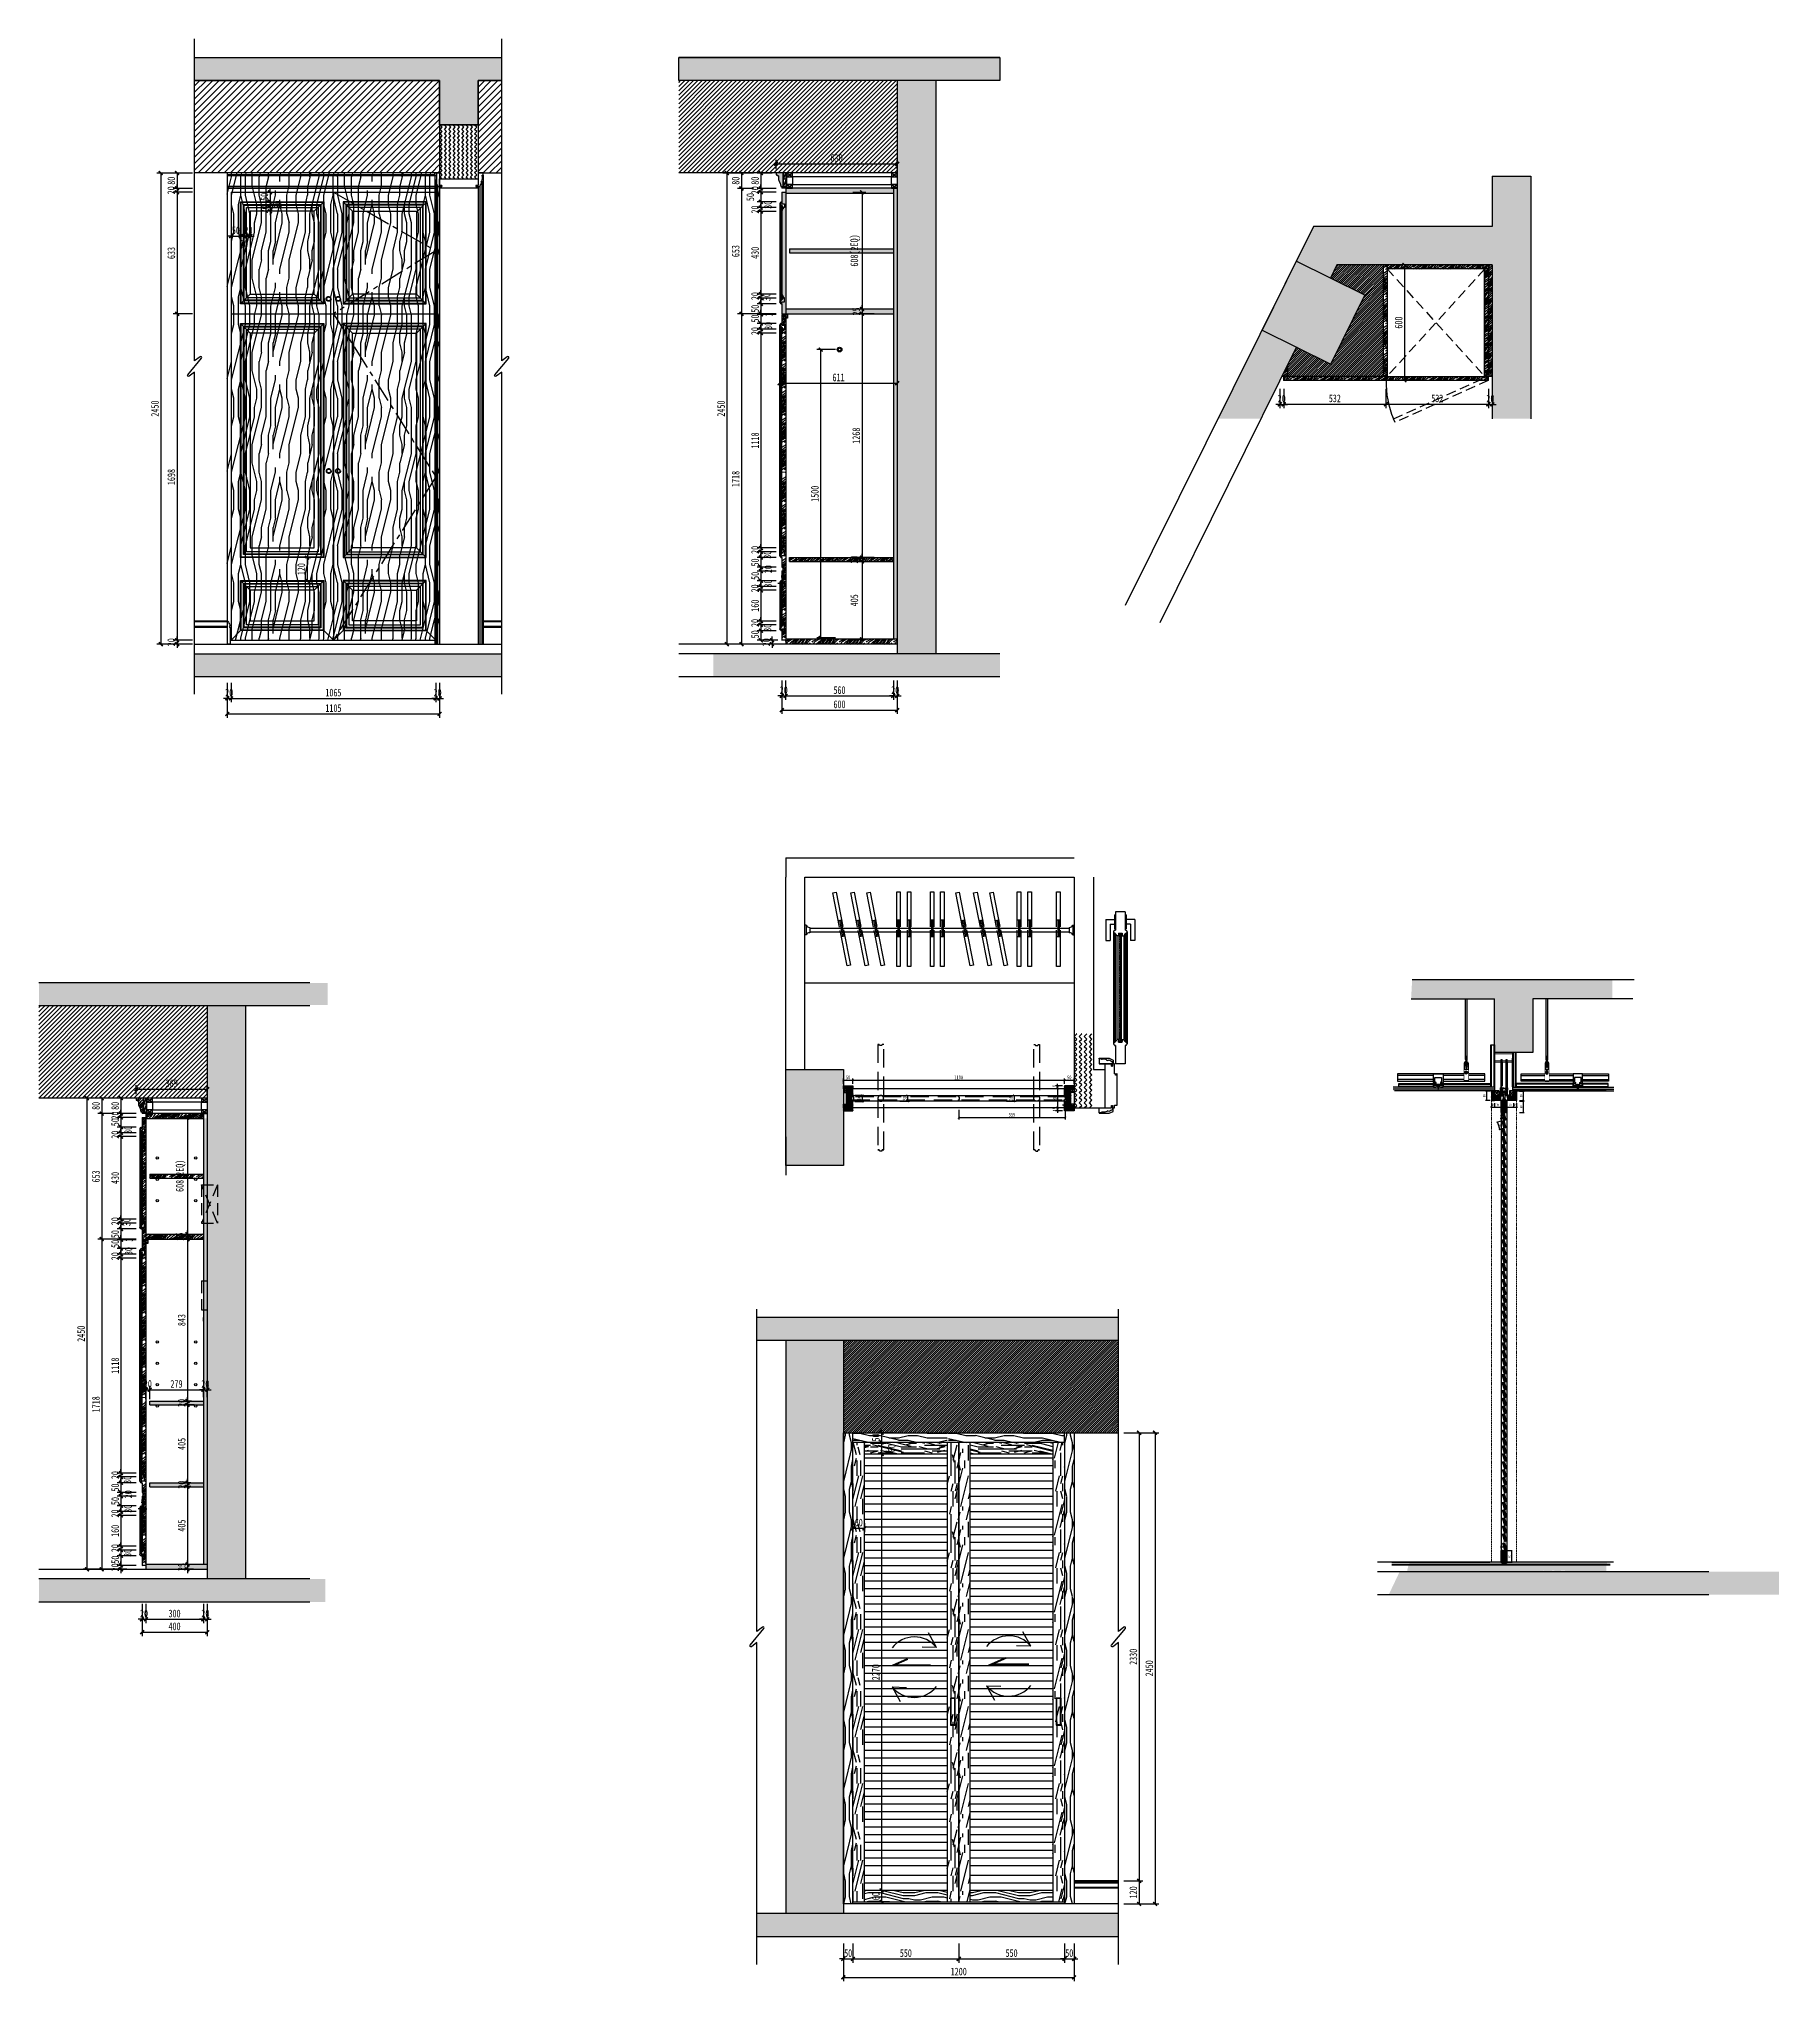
# Model space of a CAD drawing. Header units: millimetres. Extents: x 3104083 to 3173399, y -3165492 to -3044687.
# Drawn here: x 3118355 to 3127406, y -3068418 to -3058317 of the extents above; entities that cross this region are included whole.
import ezdxf

# ---------------------------------------------------------------- set-up
doc = ezdxf.new("R2010")
doc.units = ezdxf.units.MM
doc.header["$LTSCALE"] = 500
doc.header["$MEASUREMENT"] = 0
doc.header["$PDMODE"] = 2
for name, pattern in [('$0$HIDDEN', [0.375, 0.25, -0.125]), ('ACAD_ISO02W100', [15, 12, -3]), ('AUDIT_D_050706142524-0', [0]), ('CENTER', [50.8, 31.75, -6.35, 6.35, -6.35]), ('DASH', [0.35, 0.25, -0.1]), ('DASHED', [19.05, 12.7, -6.35])]:
    doc.linetypes.add(name, pattern=pattern)
doc.layers.get('0').update_dxf_attribs({"linetype": 'CONTINUOUS'})
doc.layers.get('DEFPOINTS').update_dxf_attribs({"linetype": 'CONTINUOUS'})
for name, color, linetype in [('0-bh(填充)', 251, 'CONTINUOUS'), ('4-Norm(立面正常)', 134, 'CONTINUOUS'), ('4-Wide(立面宽线)', 4, 'CONTINUOUS'), ('A-DOOR', 4, 'CONTINUOUS'), ('A-土建墙（含管井、立管）', 6, 'CONTINUOUS'), ('A-土建柱', 6, 'CONTINUOUS'), ('A-土建柱填充', 251, 'CONTINUOUS'), ('bz-s', 5, 'CONTINUOUS'), ('BZ1', 7, 'CONTINUOUS'), ('D-节点填充', 250, 'CONTINUOUS'), ('D-节点尺寸', 5, 'CONTINUOUS'), ('D-造型粗线', 4, 'CONTINUOUS'), ('D-造型细线', 146, 'CONTINUOUS'), ('E-Elevation(立面图层)', 134, 'CONTINUOUS'), ('E-楼板、墙体', 6, 'CONTINUOUS'), ('E-立面填充', 250, 'CONTINUOUS'), ('E-立面活动家具', 22, 'DASHED'), ('E-立面轮廓线', 4, 'CONTINUOUS'), ('E-立面造型线', 3, 'CONTINUOUS'), ('E-顶面轮廓线', 4, 'CONTINUOUS'), ('I-1050', 1, 'CONTINUOUS'), ('IDT-35Heavy', 100, 'CONTINUOUS'), ('IDT-DIM-10', 50, 'CONTINUOUS'), ('IDT-HATCH', 250, 'AUDIT_D_050706142524-0'), ('P-固定家具（落地、到顶）', 142, 'CONTINUOUS'), ('P-完成面', 3, 'CONTINUOUS'), ('P-活动家具', 146, 'CONTINUOUS'), ('P-门', 2, 'CONTINUOUS'), ('P-门套', 3, 'CONTINUOUS'), ('W-尺寸', 5, 'CONTINUOUS'), ('W-索引符号', 2, 'CONTINUOUS')]:
    doc.layers.add(name, color=color, linetype=linetype)
doc.layers.add('DEFPOINTS(视图框)', color=250, linetype='CONTINUOUS', plot=False)
doc.styles.add('DIM', font='SimSun.ttf', dxfattribs={"width": 0.7})
doc.dimstyles.new('00-5', dxfattribs={"dimscale": 5, "dimtxt": 2.5, "dimasz": 1, "dimexe": 1, "dimexo": 1, "dimgap": 1, "dimtad": 1, "dimdec": 0, "dimzin": 0, "dimdsep": 46, "dimtxsty": 'DIM', "dimblk": 'ARCHTICK', "dimcen": 0, "dimclrd": 5, "dimclre": 5, "dimclrt": 35, "dimadec": 0, "dimazin": 0, "dimtfac": 0.5, "dimtdec": 0, "dimtix": 1, "dimtmove": 2, "dimatfit": 2, "dimldrblk": 'A', "dimfxl": 0, "dimtolj": 1, "dimtzin": 0, "dimlwd": -1, "dimlwe": -1, "dimarcsym": 0})
doc.dimstyles.new('10', dxfattribs={"dimscale": 10, "dimtxt": 2, "dimasz": 1, "dimexe": 1, "dimexo": 1, "dimgap": 0.5, "dimtad": 1, "dimdec": 0, "dimzin": 0, "dimdsep": 46, "dimtxsty": 'DIM', "dimblk": 'ARCHTICK', "dimcen": 0, "dimclrd": 5, "dimclre": 5, "dimclrt": 35, "dimadec": 0, "dimazin": 0, "dimtfac": 0.5, "dimtdec": 0, "dimtix": 1, "dimtmove": 2, "dimatfit": 2, "dimldrblk": 'A', "dimfxl": 0, "dimtolj": 1, "dimtzin": 0, "dimlwd": -1, "dimlwe": -1, "dimarcsym": 0})
doc.dimstyles.new('20', dxfattribs={"dimscale": 20, "dimtxt": 2, "dimasz": 1, "dimexe": 1, "dimexo": 1, "dimgap": 0.5, "dimtad": 1, "dimdec": 0, "dimzin": 0, "dimdsep": 46, "dimtxsty": 'DIM', "dimblk": 'ARCHTICK', "dimcen": 0, "dimclrd": 5, "dimclre": 5, "dimclrt": 35, "dimadec": 0, "dimazin": 0, "dimtfac": 0.5, "dimtdec": 0, "dimtix": 1, "dimtmove": 2, "dimatfit": 2, "dimldrblk": 'A', "dimfxl": 0, "dimtolj": 1, "dimtzin": 0, "dimlwd": -1, "dimlwe": -1, "dimarcsym": 0})
doc.dimstyles.new('60', dxfattribs={"dimscale": 0, "dimtxt": 2, "dimasz": 1, "dimexe": 1, "dimexo": 1, "dimgap": 1, "dimtad": 1, "dimdec": 0, "dimlfac": -60, "dimzin": 0, "dimdsep": 46, "dimtxsty": 'DIM', "dimblk": 'ARCHTICK', "dimcen": 0, "dimclrd": 5, "dimclre": 5, "dimclrt": 35, "dimadec": 0, "dimazin": 0, "dimtfac": 0.5, "dimtdec": 0, "dimtix": 1, "dimtmove": 2, "dimatfit": 2, "dimldrblk": 'A', "dimfxl": 0, "dimtolj": 1, "dimtzin": 0, "dimlwd": -1, "dimlwe": -1, "dimarcsym": 0})
pattern_1 = [(135, (3123698.593, -3064768.825), (-14.14214, -14.14214), [4, -6, 2, -8]), (135, (3123688.34, -3064759.28), (-14.14214, -14.14214), [4, -16]), (135, (3123689.047, -3064761.4), (-14.14214, -14.14214), [2, -18]), (135, (3123696.472, -3064769.532), (-14.14214, -14.14214), [1, -14, 1, -4]), (135, (3123690.815, -3064765.29), (-14.14214, -14.14214), [4, -6, 1, -9]), (135, (3123693.997, -3064769.179), (-14.14214, -14.14214), [3, -17]), (135, (3123690.108, -3064765.997), (-14.14214, -14.14214), [6, -14]), (135, (3123693.997, -3064770.593), (-14.14214, -14.14214), [4, -16]), (135, (3123687.986, -3064765.29), (-14.14214, -14.14214), [10, -10]), (135, (3123691.522, -3064770.24), (-14.14214, -14.14214), [2, -6, 4, -8]), (135, (3123681.269, -3064760.693), (-14.14214, -14.14214), [4, -16]), (135, (3123683.744, -3064763.875), (-14.14214, -14.14214), [2, -18]), (135, (3123686.219, -3064767.057), (-14.14214, -14.14214), [2, -18]), (135, (3123692.936, -3064774.482), (-14.14214, -14.14214), [4, -16]), (135, (3123685.511, -3064767.764), (-14.14214, -14.14214), [4, -16]), (135, (3123684.804, -3064768.472), (-14.14214, -14.14214), [4, -4, 4, -8]), (135, (3123686.926, -3064772.007), (-14.14214, -14.14214), [2, -10, 4, -4]), (135, (3123683.744, -3064769.532), (-14.14214, -14.14214), [6, -14]), (135, (3123683.037, -3064770.24), (-14.14214, -14.14214), [4, -16]), (135, (3123688.34, -3064776.25), (-14.14214, -14.14214), [6, -8, 2, -4]), (135, (3123687.633, -3064776.957), (-14.14214, -14.14214), [10, -10]), (135, (3123678.794, -3064768.825), (-14.14214, -14.14214), [2, -18]), (135, (3123682.683, -3064773.421), (-14.14214, -14.14214), [4, -16]), (135, (3123685.158, -3064776.603), (-14.14214, -14.14214), [2, -8, 2, -8]), (135, (3123686.219, -3064778.371), (-14.14214, -14.14214), [2, -6, 4, -8]), (135, (3123683.037, -3064775.896), (-14.14214, -14.14214), [2, -10, 2, -6]), (135, (3123679.855, -3064773.421), (-14.14214, -14.14214), [6, -14]), (135, (3123684.804, -3064779.785), (-14.14214, -14.14214), [4, -16]), (135, (3123677.38, -3064773.068), (-14.14214, -14.14214), [2, -18]), (135, (3123674.198, -3064770.593), (-14.14214, -14.14214), [2, -18]), (149.03624, (3123687.633, -3064759.9863), (-14.142136, 14.142136), [2.06, -80.4021]), (149.03624, (3123683.0366, -3064761.754), (-14.142136, 14.142136), [2.06, -80.4021]), (149.03624, (3123675.9655, -3064771.6535), (-14.142136, 14.142136), [2.06, -80.4021]), (149.03624, (3123685.5114, -3064770.593), (-14.142136, 14.142136), [2.06, -80.4021]), (149.03624, (3123680.5617, -3064769.886), (-14.142136, 14.142136), [2.06, -80.4021]), (149.03624, (3123680.208, -3064767.411), (-14.142136, 14.142136), [2.06, -80.4021]), (149.03624, (3123684.8043, -3064776.957), (-14.142136, 14.142136), [2.06, -80.4021]), (149.03624, (3123679.8546, -3064770.593), (-14.142136, 14.142136), [2.06, -80.4021]), (149.03624, (3123682.3295, -3064762.461), (-14.142136, 14.142136), [4.12, -78.3421]), (149.03624, (3123682.683, -3064764.936), (-14.142136, 14.142136), [4.12, -78.3421]), (149.03624, (3123681.976, -3064765.643), (-14.142136, 14.142136), [4.12, -78.3421]), (300.96376, (3123690.8147, -3064765.2896), (14.142136, -14.142136), [2.06, -4.12, 2.06, -74.22211]), (300.96376, (3123691.522, -3064770.2393), (14.142136, -14.142136), [2.06, -80.4021]), (300.96376, (3123685.158, -3064776.6033), (14.142136, -14.142136), [4.12, -78.3421]), (329.03624, (3123688.34, -3064759.279), (14.142136, -14.142136), [2.06, -80.4021]), (120.96376, (3123685.5114, -3064756.4507), (-14.142136, 14.142136), [2.06, -80.4021]), (120.96376, (3123684.8043, -3064765.643), (-14.142136, 14.142136), [2.06, -80.4021]), (120.96376, (3123679.501, -3064765.2896), (-14.142136, 14.142136), [2.06, -80.4021]), (120.96376, (3123684.097, -3064772.007), (-14.142136, 14.142136), [2.06, -80.4021]), (120.96376, (3123683.7437, -3064775.189), (-14.142136, 14.142136), [2.06, -80.4021]), (120.96376, (3123681.6224, -3064774.482), (-14.142136, 14.142136), [2.06, -80.4021]), (120.96376, (3123684.097, -3064772.007), (-14.142136, 14.142136), [2.06, -80.4021]), (120.96376, (3123677.7333, -3064769.886), (-14.142136, 14.142136), [8.24, -74.2221]), (120.96376, (3123695.7645, -3064768.825), (-14.142136, 14.142136), [8.24, -74.2221]), (120.96376, (3123693.2896, -3064768.4716), (-14.142136, 14.142136), [8.24, -74.2221]), (120.96376, (3123691.1683, -3064767.7645), (-14.142136, 14.142136), [2.06, -4.12, 4.12, -72.16211]), (120.96376, (3123690.1076, -3064768.825), (-14.142136, 14.142136), [4.12, -4.12, 4.12, -70.10211]), (120.96376, (3123690.1076, -3064771.6535), (-14.142136, 14.142136), [8.24, -74.2221]), (120.96376, (3123690.461, -3064774.1284), (-14.142136, 14.142136), [8.24, -74.2221]), (120.96376, (3123689.754, -3064774.8355), (-14.142136, 14.142136), [8.24, -74.2221]), (120.96376, (3123675.612, -3064769.1787), (-14.142136, 14.142136), [2.06, -80.4021]), (120.96377, (3123672.7835, -3064769.1787), (-14.142138, 14.142133), [4.12, -78.3421]), (120.96377, (3123681.976, -3064776.957), (-14.142138, 14.142133), [4.12, -78.3421]), (120.96376, (3123695.7645, -3064765.9967), (-14.142136, 14.142135), [8.24, -74.2221]), (120.96376, (3123677.3797, -3064767.411), (-14.142136, 14.142135), [6.18, -76.2821]), (120.96376, (3123677.026, -3064764.936), (-14.142136, 14.142135), [12.36, -70.1021])]

msp = doc.modelspace()

# ---------------------------------------------------------------- blocks, each defined once
blk = doc.blocks.new('A$C0F1C1BBB')
at = {"layer": 'A-土建墙（含管井、立管）', "color": 6}
blk.add_line((25, 2430), (225, 2430, 0), dxfattribs=at)
at = {"layer": 'E-立面造型线', "color": 251}
for p, q in [((0, 2448, 0), (0, 10, 0)), ((251, 2448), (251, 10)), ((7, 2418, 0), (7, 10, 0)), ((15, 2390, 0), (15, 10, 0)), ((25, 2380, 0), (25, 10, 0)), ((225, 2380, 0), (225, 10, 0)), ((235, 2390), (235, 10)), ((244, 2418), (244, 10))]:
    blk.add_line(p, q, dxfattribs=at)
at = {"layer": 'P-门套'}
for p, q in [((25, 2395, 0), (25, 2430, 0)), ((25, 2430, 0), (225, 2430, 0)), ((225, 2430, 0), (225, 2395, 0)), ((37, 2395, 0), (25, 2395, 0)), ((25, 2380, 0), (25, 2390, 0)), ((25, 2390, 0), (37, 2390, 0)), ((225, 2380, 0), (25, 2380, 0)), ((37, 2390, 0), (37, 2395, 0)), ((225, 2395, 0), (213, 2395, 0)), ((213, 2395, 0), (213, 2390, 0)), ((213, 2390, 0), (225, 2390, 0)), ((225, 2390, 0), (225, 2380, 0))]:
    blk.add_line(p, q, dxfattribs=at)
at = {"layer": 'P-门套', "elevation": 0}
blk.add_lwpolyline([(25, 2390), (15, 2390, 0.167877), (12, 2400, -0.333169), (10, 2418), (7, 2418, -0.180635), (3, 2445), (3, 2448), (0, 2448), (0, 2460), (25, 2460), (25, 2395), (37, 2395), (37, 2390), (25, 2390), (15, 2390)], format="xyb", dxfattribs=at)
at = {"layer": 'P-门套'}
blk.add_lwpolyline([(225, 2390), (235, 2390, -0.167877), (239, 2400, 0.333169), (241, 2418), (244, 2418, 0.180635), (247, 2445), (247, 2448), (251, 2448), (251, 2460), (225, 2460), (225, 2395), (213, 2395), (213, 2390), (225, 2390), (235, 2390)], format="xyb", dxfattribs=at)
blk = doc.blocks.new('*U1119')
at = {"color": 35}
blk.add_lwpolyline([(85.19, 0), (1.44, 0), (2.55, -1.43, -0.901243), (2.15, -1.81), (-2.15, 1.81, 0.901243), (-2.55, 1.43), (-1.44, 0), (-85.19, 0)], format="xyb", dxfattribs=at)
blk = doc.blocks.new('_ArchTick')
at = {"color": 0, "linetype": 'ByBlock', "const_width": 0.4}
blk.add_lwpolyline([(-0.5, -0.5), (0.5, 0.5)], dxfattribs=at)
blk = doc.blocks.new('*D1233')
at = {"layer": 'DEFPOINTS', "color": 0, "ltscale": 100}
for p in [(3119452, -3059015, 0), (3119074, -3059095), (3119452, -3059095, 0)]:
    blk.add_point(p, dxfattribs=at)
at = {"layer": 'W-尺寸', "color": 5, "ltscale": 100}
for p, q in [((3119154, -3059015), (3119054, -3059015)), ((3119074, -3059015), (3119074, -3059095)), ((3119154, -3059095), (3119054, -3059095))]:
    blk.add_line(p, q, dxfattribs=at)
at = {"layer": 'W-尺寸', "color": 5, "ltscale": 100, "xscale": 20, "yscale": 20, "zscale": 20}
for p, rotation in [((3119074, -3059015), 90), ((3119074, -3059095), 270)]:
    blk.add_blockref('_ArchTick', p, dxfattribs=dict(at, rotation=rotation))
at = {"layer": 'W-尺寸', "color": 35, "ltscale": 100, "insert": (3119044, -3059055), "char_height": 40, "attachment_point": 5, "rotation": 90, "style": 'DIM'}
blk.add_mtext('\\A1;80', dxfattribs=at)
blk = doc.blocks.new('A')
for p, q in [((-0.37, 0), (-2.13, 0)), ((-1.44, 1.15), (-1.09, 1.44)), ((-1.44, 1.15), (-0.37, 0)), ((-1.44, -1.15), (-0.37, 0)), ((-1.09, 1.44), (0, 0)), ((-1.09, -1.44), (0, 0)), ((-1.44, -1.15), (-1.09, -1.44))]:
    blk.add_line(p, q)
for points in [[(-1.44, 1.15), (-1.09, 1.44), (-0.37, 0), (0, 0)], [(-1.44, -1.15), (-1.09, -1.44), (-0.37, 0), (0, 0)]]:
    blk.add_solid(points)
blk = doc.blocks.new('*D1234')
at = {"layer": 'DEFPOINTS', "color": 0, "ltscale": 100}
for p in [(3119074, -3059115), (3119449, -3059115, 0), (3119452, -3059095, 0)]:
    blk.add_point(p, dxfattribs=at)
at = {"layer": 'W-尺寸', "color": 5, "ltscale": 100}
for p, q in [((3119154, -3059095), (3119054, -3059095)), ((3119154, -3059115), (3119054, -3059115)), ((3119074, -3059095), (3119074, -3059075)), ((3119074, -3059095), (3119074, -3059115)), ((3119074, -3059115), (3119074, -3059135))]:
    blk.add_line(p, q, dxfattribs=at)
at = {"layer": 'W-尺寸', "color": 5, "ltscale": 100, "xscale": 20, "yscale": 20, "zscale": 20}
for p, rotation in [((3119074, -3059095), 270), ((3119074, -3059115), 90)]:
    blk.add_blockref('_ArchTick', p, dxfattribs=dict(at, rotation=rotation))
at = {"layer": 'W-尺寸', "color": 35, "ltscale": 100, "insert": (3119044, -3059105), "char_height": 40, "attachment_point": 5, "rotation": 90, "style": 'DIM'}
blk.add_mtext('\\A1;20', dxfattribs=at)
blk = doc.blocks.new('*D1235')
at = {"layer": 'DEFPOINTS', "color": 0, "ltscale": 100}
for p in [(3119449, -3059115, 0), (3119074, -3059747), (3119466, -3059747, 0)]:
    blk.add_point(p, dxfattribs=at)
at = {"layer": 'W-尺寸', "color": 5, "ltscale": 100}
for p, q in [((3119154, -3059115), (3119054, -3059115)), ((3119074, -3059115), (3119074, -3059747)), ((3119154, -3059747), (3119054, -3059747))]:
    blk.add_line(p, q, dxfattribs=at)
at = {"layer": 'W-尺寸', "color": 5, "ltscale": 100, "xscale": 20, "yscale": 20, "zscale": 20}
for p, rotation in [((3119074, -3059115), 90), ((3119074, -3059747), 270)]:
    blk.add_blockref('_ArchTick', p, dxfattribs=dict(at, rotation=rotation))
at = {"layer": 'W-尺寸', "color": 35, "ltscale": 100, "insert": (3119044, -3059431), "char_height": 40, "attachment_point": 5, "rotation": 90, "style": 'DIM'}
blk.add_mtext('\\A1;633', dxfattribs=at)
blk = doc.blocks.new('*D1236')
at = {"layer": 'DEFPOINTS', "color": 0, "ltscale": 100}
for p in [(3119466, -3059747, 0), (3119074, -3061445), (3119484, -3061445, 0)]:
    blk.add_point(p, dxfattribs=at)
at = {"layer": 'W-尺寸', "color": 5, "ltscale": 100}
for p, q in [((3119154, -3059747), (3119054, -3059747)), ((3119074, -3059747), (3119074, -3061445)), ((3119154, -3061445), (3119054, -3061445))]:
    blk.add_line(p, q, dxfattribs=at)
at = {"layer": 'W-尺寸', "color": 5, "ltscale": 100, "xscale": 20, "yscale": 20, "zscale": 20}
for p, rotation in [((3119074, -3059747), 90), ((3119074, -3061445), 270)]:
    blk.add_blockref('_ArchTick', p, dxfattribs=dict(at, rotation=rotation))
at = {"layer": 'W-尺寸', "color": 35, "ltscale": 100, "insert": (3119044, -3060596), "char_height": 40, "attachment_point": 5, "rotation": 90, "style": 'DIM'}
blk.add_mtext('\\A1;1698', dxfattribs=at)
blk = doc.blocks.new('*D1237')
at = {"layer": 'DEFPOINTS', "color": 0, "ltscale": 100}
for p in [(3119484, -3061445, 0), (3119074, -3061465), (3119484, -3061465)]:
    blk.add_point(p, dxfattribs=at)
at = {"layer": 'W-尺寸', "color": 5, "ltscale": 100}
for p, q in [((3119154, -3061445), (3119054, -3061445)), ((3119074, -3061445), (3119074, -3061425)), ((3119074, -3061445), (3119074, -3061465)), ((3119154, -3061465), (3119054, -3061465)), ((3119074, -3061465), (3119074, -3061485))]:
    blk.add_line(p, q, dxfattribs=at)
at = {"layer": 'W-尺寸', "color": 5, "ltscale": 100, "xscale": 20, "yscale": 20, "zscale": 20}
for p, rotation in [((3119074, -3061445), 270), ((3119074, -3061465), 90)]:
    blk.add_blockref('_ArchTick', p, dxfattribs=dict(at, rotation=rotation))
at = {"layer": 'W-尺寸', "color": 35, "ltscale": 100, "insert": (3119044, -3061455), "char_height": 40, "attachment_point": 5, "rotation": 90, "style": 'DIM'}
blk.add_mtext('\\A1;20', dxfattribs=at)
blk = doc.blocks.new('*D1238')
at = {"layer": 'DEFPOINTS', "color": 0, "ltscale": 100}
for p in [(3119154, -3059015), (3118989, -3061465), (3119154, -3061465)]:
    blk.add_point(p, dxfattribs=at)
at = {"layer": 'W-尺寸', "color": 5, "ltscale": 100}
for p, q in [((3119069, -3059015), (3118969, -3059015)), ((3118989, -3059015), (3118989, -3061465)), ((3119069, -3061465), (3118969, -3061465))]:
    blk.add_line(p, q, dxfattribs=at)
at = {"layer": 'W-尺寸', "color": 5, "ltscale": 100, "xscale": 20, "yscale": 20, "zscale": 20}
for p, rotation in [((3118989, -3059015), 90), ((3118989, -3061465), 270)]:
    blk.add_blockref('_ArchTick', p, dxfattribs=dict(at, rotation=rotation))
at = {"layer": 'W-尺寸', "color": 35, "ltscale": 100, "insert": (3118959, -3060240), "char_height": 40, "attachment_point": 5, "rotation": 90, "style": 'DIM'}
blk.add_mtext('\\A1;2450', dxfattribs=at)
blk = doc.blocks.new('*D1239')
at = {"layer": 'DEFPOINTS', "color": 0, "ltscale": 100}
for p in [(3119355, -3059271, 0), (3119405, -3059271, 0), (3119405, -3059343)]:
    blk.add_point(p, dxfattribs=at)
at = {"layer": 'W-尺寸', "color": 5, "ltscale": 100}
for p, q in [((3119355, -3059291), (3119355, -3059363)), ((3119405, -3059291), (3119405, -3059363)), ((3119355, -3059343), (3119335, -3059343)), ((3119355, -3059343), (3119405, -3059343)), ((3119405, -3059343), (3119425, -3059343))]:
    blk.add_line(p, q, dxfattribs=at)
at = {"layer": 'W-尺寸', "color": 5, "ltscale": 100, "xscale": 20, "yscale": 20, "zscale": 20}
blk.add_blockref('_ArchTick', (3119355, -3059343), dxfattribs=at)
at = {"layer": 'W-尺寸', "color": 5, "ltscale": 100, "xscale": 20, "yscale": 20, "zscale": 20, "rotation": 180}
blk.add_blockref('_ArchTick', (3119405, -3059343), dxfattribs=at)
at = {"layer": 'W-尺寸', "color": 35, "ltscale": 100, "insert": (3119380, -3059313), "char_height": 40, "attachment_point": 5, "style": 'DIM'}
blk.add_mtext('\\A1;50', dxfattribs=at)
blk = doc.blocks.new('*D1240')
at = {"layer": 'DEFPOINTS', "color": 0, "ltscale": 100}
for p in [(3119405, -3059271, 0), (3119435, -3059302, 0), (3119435, -3059343)]:
    blk.add_point(p, dxfattribs=at)
at = {"layer": 'W-尺寸', "color": 5, "ltscale": 100}
for p, q in [((3119405, -3059291), (3119405, -3059363)), ((3119435, -3059322), (3119435, -3059363)), ((3119405, -3059343), (3119435, -3059343))]:
    blk.add_line(p, q, dxfattribs=at)
at = {"layer": 'W-尺寸', "color": 5, "ltscale": 100, "xscale": 20, "yscale": 20, "zscale": 20, "rotation": 180}
blk.add_blockref('_ArchTick', (3119405, -3059343), dxfattribs=at)
at = {"layer": 'W-尺寸', "color": 5, "ltscale": 100, "xscale": 20, "yscale": 20, "zscale": 20}
blk.add_blockref('_ArchTick', (3119435, -3059343), dxfattribs=at)
at = {"layer": 'W-尺寸', "color": 35, "ltscale": 100, "insert": (3119422, -3059384), "char_height": 40, "attachment_point": 5, "style": 'DIM'}
blk.add_mtext('\\A1;30', dxfattribs=at)
blk = doc.blocks.new('*D1241')
at = {"layer": 'DEFPOINTS', "color": 0, "ltscale": 100}
for p in [(3119435, -3059302, 0), (3119455, -3059302, 0), (3119455, -3059343)]:
    blk.add_point(p, dxfattribs=at)
at = {"layer": 'W-尺寸', "color": 5, "ltscale": 100}
for p, q in [((3119435, -3059322), (3119435, -3059363)), ((3119455, -3059322), (3119455, -3059363)), ((3119435, -3059343), (3119415, -3059343)), ((3119435, -3059343), (3119455, -3059343)), ((3119455, -3059343), (3119475, -3059343))]:
    blk.add_line(p, q, dxfattribs=at)
at = {"layer": 'W-尺寸', "color": 5, "ltscale": 100, "xscale": 20, "yscale": 20, "zscale": 20}
blk.add_blockref('_ArchTick', (3119435, -3059343), dxfattribs=at)
at = {"layer": 'W-尺寸', "color": 5, "ltscale": 100, "xscale": 20, "yscale": 20, "zscale": 20, "rotation": 180}
blk.add_blockref('_ArchTick', (3119455, -3059343), dxfattribs=at)
at = {"layer": 'W-尺寸', "color": 35, "ltscale": 100, "insert": (3119445, -3059313), "char_height": 40, "attachment_point": 5, "style": 'DIM'}
blk.add_mtext('\\A1;20', dxfattribs=at)
blk = doc.blocks.new('*D1242')
at = {"layer": 'DEFPOINTS', "color": 0, "ltscale": 100}
for p in [(3119563, -3059115, 0), (3119558, -3059164), (3119563, -3059164, 0)]:
    blk.add_point(p, dxfattribs=at)
at = {"layer": 'W-尺寸', "color": 5, "ltscale": 100}
for p, q in [((3119558, -3059115), (3119538, -3059115)), ((3119558, -3059115), (3119558, -3059095)), ((3119558, -3059115), (3119558, -3059164)), ((3119558, -3059164), (3119538, -3059164)), ((3119558, -3059164), (3119558, -3059184))]:
    blk.add_line(p, q, dxfattribs=at)
at = {"layer": 'W-尺寸', "color": 5, "ltscale": 100, "xscale": 20, "yscale": 20, "zscale": 20}
for p, rotation in [((3119558, -3059115), 270), ((3119558, -3059164), 90)]:
    blk.add_blockref('_ArchTick', p, dxfattribs=dict(at, rotation=rotation))
at = {"layer": 'W-尺寸', "color": 35, "ltscale": 100, "insert": (3119528, -3059139), "char_height": 40, "attachment_point": 5, "rotation": 90, "style": 'DIM'}
blk.add_mtext('\\A1;50', dxfattribs=at)
blk = doc.blocks.new('*D1243')
at = {"layer": 'DEFPOINTS', "color": 0, "ltscale": 100}
for p in [(3119558, -3059194), (3119563, -3059164, 0), (3119621, -3059194)]:
    blk.add_point(p, dxfattribs=at)
at = {"layer": 'W-尺寸', "color": 5, "ltscale": 100}
for p, q in [((3119558, -3059164), (3119538, -3059164)), ((3119601, -3059194), (3119538, -3059194)), ((3119558, -3059164), (3119558, -3059194))]:
    blk.add_line(p, q, dxfattribs=at)
at = {"layer": 'W-尺寸', "color": 5, "ltscale": 100, "xscale": 20, "yscale": 20, "zscale": 20}
for p, rotation in [((3119558, -3059164), 90), ((3119558, -3059194), 270)]:
    blk.add_blockref('_ArchTick', p, dxfattribs=dict(at, rotation=rotation))
at = {"layer": 'W-尺寸', "color": 35, "ltscale": 100, "insert": (3119598, -3059179), "char_height": 40, "attachment_point": 5, "rotation": 90, "style": 'DIM'}
blk.add_mtext('\\A1;30', dxfattribs=at)
blk = doc.blocks.new('*D1244')
at = {"layer": 'DEFPOINTS', "color": 0, "ltscale": 100}
for p in [(3119558, -3059214), (3119621, -3059194), (3119632, -3059214, 0)]:
    blk.add_point(p, dxfattribs=at)
at = {"layer": 'W-尺寸', "color": 5, "ltscale": 100}
for p, q in [((3119601, -3059194), (3119538, -3059194)), ((3119612, -3059214), (3119538, -3059214)), ((3119558, -3059194), (3119558, -3059174)), ((3119558, -3059194), (3119558, -3059214)), ((3119558, -3059214), (3119558, -3059234))]:
    blk.add_line(p, q, dxfattribs=at)
at = {"layer": 'W-尺寸', "color": 5, "ltscale": 100, "xscale": 20, "yscale": 20, "zscale": 20}
for p, rotation in [((3119558, -3059194), 270), ((3119558, -3059214), 90)]:
    blk.add_blockref('_ArchTick', p, dxfattribs=dict(at, rotation=rotation))
at = {"layer": 'W-尺寸', "color": 35, "ltscale": 100, "insert": (3119528, -3059204), "char_height": 40, "attachment_point": 5, "rotation": 90, "style": 'DIM'}
blk.add_mtext('\\A1;20', dxfattribs=at)
blk = doc.blocks.new('*D1245')
at = {"layer": 'DEFPOINTS', "color": 0, "ltscale": 100}
for p in [(3119720, -3061015, 0), (3119720, -3061135, 0), (3119750, -3061135)]:
    blk.add_point(p, dxfattribs=at)
at = {"layer": 'W-尺寸', "color": 5, "ltscale": 100}
for p, q in [((3119740, -3061015), (3119770, -3061015)), ((3119750, -3061015), (3119750, -3061135)), ((3119740, -3061135), (3119770, -3061135))]:
    blk.add_line(p, q, dxfattribs=at)
at = {"layer": 'W-尺寸', "color": 5, "ltscale": 100, "xscale": 20, "yscale": 20, "zscale": 20}
for p, rotation in [((3119750, -3061015), 90), ((3119750, -3061135), 270)]:
    blk.add_blockref('_ArchTick', p, dxfattribs=dict(at, rotation=rotation))
at = {"layer": 'W-尺寸', "color": 35, "ltscale": 100, "insert": (3119720, -3061075), "char_height": 40, "attachment_point": 5, "rotation": 90, "style": 'DIM'}
blk.add_mtext('\\A1;120', dxfattribs=at)
blk = doc.blocks.new('*D1246')
at = {"layer": 'DEFPOINTS', "color": 0, "ltscale": 100}
for p in [(3119335, -3061276, 0), (3119355, -3061276, 0), (3119355, -3061747)]:
    blk.add_point(p, dxfattribs=at)
at = {"layer": 'W-尺寸', "color": 5, "ltscale": 100}
for p, q in [((3119335, -3061747), (3119315, -3061747)), ((3119335, -3061667), (3119335, -3061767)), ((3119335, -3061747), (3119355, -3061747)), ((3119355, -3061667), (3119355, -3061767)), ((3119355, -3061747), (3119375, -3061747))]:
    blk.add_line(p, q, dxfattribs=at)
at = {"layer": 'W-尺寸', "color": 5, "ltscale": 100, "xscale": 20, "yscale": 20, "zscale": 20}
blk.add_blockref('_ArchTick', (3119335, -3061747), dxfattribs=at)
at = {"layer": 'W-尺寸', "color": 5, "ltscale": 100, "xscale": 20, "yscale": 20, "zscale": 20, "rotation": 180}
blk.add_blockref('_ArchTick', (3119355, -3061747), dxfattribs=at)
at = {"layer": 'W-尺寸', "color": 35, "ltscale": 100, "insert": (3119345, -3061717), "char_height": 40, "attachment_point": 5, "style": 'DIM'}
blk.add_mtext('\\A1;20', dxfattribs=at)
blk = doc.blocks.new('*D1247')
at = {"layer": 'DEFPOINTS', "color": 0, "ltscale": 100}
for p in [(3119355, -3061300, 0), (3120419, -3061300, 0), (3120419, -3061747)]:
    blk.add_point(p, dxfattribs=at)
at = {"layer": 'W-尺寸', "color": 5, "ltscale": 100}
for p, q in [((3119355, -3061667), (3119355, -3061767)), ((3119355, -3061747), (3120419, -3061747)), ((3120419, -3061667), (3120419, -3061767))]:
    blk.add_line(p, q, dxfattribs=at)
at = {"layer": 'W-尺寸', "color": 5, "ltscale": 100, "xscale": 20, "yscale": 20, "zscale": 20, "rotation": 180}
blk.add_blockref('_ArchTick', (3119355, -3061747), dxfattribs=at)
at = {"layer": 'W-尺寸', "color": 5, "ltscale": 100, "xscale": 20, "yscale": 20, "zscale": 20}
blk.add_blockref('_ArchTick', (3120419, -3061747), dxfattribs=at)
at = {"layer": 'W-尺寸', "color": 35, "ltscale": 100, "insert": (3119887, -3061717), "char_height": 40, "attachment_point": 5, "style": 'DIM'}
blk.add_mtext('\\A1;1065', dxfattribs=at)
blk = doc.blocks.new('*D1248')
at = {"layer": 'DEFPOINTS', "color": 0, "ltscale": 100}
for p in [(3120419, -3061300, 0), (3120439, -3061283, 0), (3120439, -3061747)]:
    blk.add_point(p, dxfattribs=at)
at = {"layer": 'W-尺寸', "color": 5, "ltscale": 100}
for p, q in [((3120419, -3061747), (3120399, -3061747)), ((3120419, -3061667), (3120419, -3061767)), ((3120419, -3061747), (3120439, -3061747)), ((3120439, -3061667), (3120439, -3061767)), ((3120439, -3061747), (3120459, -3061747))]:
    blk.add_line(p, q, dxfattribs=at)
at = {"layer": 'W-尺寸', "color": 5, "ltscale": 100, "xscale": 20, "yscale": 20, "zscale": 20}
blk.add_blockref('_ArchTick', (3120419, -3061747), dxfattribs=at)
at = {"layer": 'W-尺寸', "color": 5, "ltscale": 100, "xscale": 20, "yscale": 20, "zscale": 20, "rotation": 180}
blk.add_blockref('_ArchTick', (3120439, -3061747), dxfattribs=at)
at = {"layer": 'W-尺寸', "color": 35, "ltscale": 100, "insert": (3120429, -3061717), "char_height": 40, "attachment_point": 5, "style": 'DIM'}
blk.add_mtext('\\A1;20', dxfattribs=at)
blk = doc.blocks.new('*D1249')
at = {"layer": 'DEFPOINTS', "color": 0, "ltscale": 100}
for p in [(3119335, -3061667), (3120439, -3061667), (3120439, -3061828)]:
    blk.add_point(p, dxfattribs=at)
at = {"layer": 'W-尺寸', "color": 5, "ltscale": 100}
for p, q in [((3119335, -3061748), (3119335, -3061848)), ((3120439, -3061748), (3120439, -3061848)), ((3119335, -3061828), (3120439, -3061828))]:
    blk.add_line(p, q, dxfattribs=at)
at = {"layer": 'W-尺寸', "color": 5, "ltscale": 100, "xscale": 20, "yscale": 20, "zscale": 20, "rotation": 180}
blk.add_blockref('_ArchTick', (3119335, -3061828), dxfattribs=at)
at = {"layer": 'W-尺寸', "color": 5, "ltscale": 100, "xscale": 20, "yscale": 20, "zscale": 20}
blk.add_blockref('_ArchTick', (3120439, -3061828), dxfattribs=at)
at = {"layer": 'W-尺寸', "color": 35, "ltscale": 100, "insert": (3119887, -3061798), "char_height": 40, "attachment_point": 5, "style": 'DIM'}
blk.add_mtext('\\A1;1105', dxfattribs=at)
blk = doc.blocks.new('X1')
at = {"layer": 'E-立面造型线', "ltscale": 0.15}
for p, q in [((-30, 80), (-30, 70)), ((-30, 70), (-24, 70)), ((-24, 70), (-24, 65)), ((-18, 65), (-24, 65)), ((-18, 65), (-18, 50)), ((-6, 15), (-6, 10)), ((-6, 10), (0, 10)), ((0, 10), (0, 0))]:
    blk.add_line(p, q, dxfattribs=at)
for centre, start, end in [((7, 49), 177.2, 220.6493), ((-31, 16), 357.2, 40.6493)]:
    blk.add_arc(centre, 25, start, end, dxfattribs=at)
blk = doc.blocks.new('mx11')
at = {"layer": 'IDT-HATCH'}
h = blk.add_hatch(dxfattribs=at)
h.set_pattern_fill('木纹02', color=256, scale=25, angle=45, style=0, pattern_type=2)
h.set_pattern_definition([(225, (-100996.08, -23599.03), (35.35534, -35.35534), [10, -15, 5, -20]), (225, (-101019.946, -23624.664), (35.35534, -35.35534), [10, -40]), (225, (-101014.643, -23622.897), (35.35534, -35.35534), [5, -45]), (225, (-100994.313, -23604.335), (35.35534, -35.35534), [2.5, -35, 2.5, -10]), (225, (-101004.92, -23618.477), (35.35534, -35.35534), [10, -15, 2.5, -22.5]), (225, (-100995.197, -23610.52), (35.35534, -35.35534), [7.5, -42.5]), (225, (-101003.15, -23620.245), (35.35534, -35.35534), [15, -35]), (225, (-100991.66, -23610.52), (35.35534, -35.35534), [10, -40]), (225, (-101004.92, -23625.55), (35.35534, -35.35534), [25, -25]), (225, (-100992.546, -23616.71), (35.35534, -35.35534), [5, -15, 10, -20]), (225, (-101016.41, -23642.34), (35.35534, -35.35534), [10, -40]), (225, (-101008.455, -23636.155), (35.35534, -35.35534), [5, -45]), (225, (-101000.5, -23629.97), (35.35534, -35.35534), [5, -45]), (225, (-100981.94, -23613.174), (35.35534, -35.35534), [10, -40]), (225, (-100998.733, -23631.735), (35.35534, -35.35534), [10, -40]), (225, (-100996.965, -23633.503), (35.35534, -35.35534), [10, -10, 10, -20]), (225, (-100988.126, -23628.2), (35.35534, -35.35534), [5, -25, 10, -10]), (225, (-100994.313, -23636.155), (35.35534, -35.35534), [15, -35]), (225, (-100992.546, -23637.923), (35.35534, -35.35534), [10, -40]), (225, (-100977.52, -23624.664), (35.35534, -35.35534), [15, -20, 5, -10]), (225, (-100975.75, -23626.43), (35.35534, -35.35534), [25, -25]), (225, (-100996.08, -23648.53), (35.35534, -35.35534), [5, -45]), (225, (-100984.59, -23638.807), (35.35534, -35.35534), [10, -40]), (225, (-100976.636, -23632.62), (35.35534, -35.35534), [5, -20, 5, -20]), (225, (-100972.216, -23629.97), (35.35534, -35.35534), [5, -15, 10, -20]), (225, (-100978.403, -23637.923), (35.35534, -35.35534), [5, -25, 5, -15]), (225, (-100984.59, -23645.88), (35.35534, -35.35534), [15, -35]), (225, (-100968.68, -23633.503), (35.35534, -35.35534), [10, -40]), (225, (-100985.475, -23652.065), (35.35534, -35.35534), [5, -45]), (225, (-100991.66, -23660.02), (35.35534, -35.35534), [5, -45]), (239.0362, (-101018.178, -23626.432), (-35.3553605, -35.3553154), [5.15, -201.005275]), (239.0362, (-101013.759, -23637.923), (-35.3553605, -35.3553154), [5.15, -201.005275]), (239.0362, (-100989.01, -23655.6), (-35.3553605, -35.3553154), [5.15, -201.005275]), (239.0362, (-100991.662, -23631.735), (-35.3553605, -35.3553154), [5.15, -201.005275]), (239.0362, (-100993.43, -23644.11), (-35.3553605, -35.3553154), [5.15, -201.005275]), (239.0362, (-100999.617, -23644.994), (-35.3553605, -35.3553154), [5.15, -201.005275]), (239.0362, (-100975.752, -23633.503), (-35.3553605, -35.3553154), [5.15, -201.005275]), (239.0362, (-100991.662, -23645.878), (-35.3553605, -35.3553154), [5.15, -201.005275]), (239.0362, (-101011.991, -23639.69), (-35.3553605, -35.3553154), [10.3, -195.855275]), (239.0362, (-101005.804, -23638.807), (-35.3553605, -35.3553154), [10.3, -195.855275]), (239.0362, (-101004.036, -23640.574), (-35.3553605, -35.3553154), [10.3, -195.855275]), (30.9638, (-101004.92, -23618.477), (35.3553154, 35.3553605), [5.15, -10.3, 5.15, -185.555275]), (30.9638, (-100992.546, -23616.71), (35.3553154, 35.3553605), [5.15, -201.005275]), (30.9638, (-100976.636, -23632.619), (35.3553154, 35.3553605), [10.3, -195.855275]), (59.0362, (-101019.946, -23624.664), (35.3553605, 35.3553154), [5.15, -201.005275]), (210.9638, (-101027.017, -23631.735), (-35.3553154, -35.3553605), [5.15, -201.005275]), (210.9638, (-101004.036, -23633.503), (-35.3553154, -35.3553605), [5.15, -201.005275]), (210.9638, (-101004.92, -23646.762), (-35.3553154, -35.3553605), [5.15, -201.005275]), (210.9638, (-100988.126, -23635.271), (-35.3553154, -35.3553605), [5.15, -201.005275]), (210.9638, (-100980.171, -23636.155), (-35.3553154, -35.3553605), [5.15, -201.005275]), (210.9638, (-100981.939, -23641.458), (-35.3553154, -35.3553605), [5.15, -201.005275]), (210.9638, (-100988.126, -23635.271), (-35.3553154, -35.3553605), [5.15, -201.005275]), (210.9638, (-100993.43, -23651.181), (-35.3553154, -35.3553605), [20.6, -185.555275]), (210.9638, (-100996.081, -23606.103), (-35.3553154, -35.3553605), [20.6, -185.555275]), (210.9638, (-100996.965, -23612.29), (-35.3553154, -35.3553605), [20.6, -185.555275]), (210.9638, (-100998.733, -23617.593), (-35.3553154, -35.3553605), [5.15, -10.3, 10.3, -180.405275]), (210.9638, (-100996.081, -23620.245), (-35.3553154, -35.3553605), [10.3, -10.3, 10.3, -175.255275]), (210.9638, (-100989.01, -23620.245), (-35.3553154, -35.3553605), [20.6, -185.555275]), (210.9638, (-100982.823, -23619.361), (-35.3553154, -35.3553605), [20.6, -185.555275]), (210.9638, (-100981.055, -23621.129), (-35.3553154, -35.3553605), [20.6, -185.555275]), (210.9638, (-100995.197, -23656.484), (-35.3553154, -35.3553605), [5.15, -201.005275]), (210.9638, (-100995.197, -23663.555), (-35.3553154, -35.3553605), [10.3, -195.855275]), (210.9638, (-100975.752, -23640.574), (-35.3553154, -35.3553605), [10.3, -195.855275]), (210.9638, (-101003.152, -23606.103), (-35.3553154, -35.3553605), [20.6, -185.555275]), (210.9638, (-100999.617, -23652.065), (-35.3553154, -35.3553605), [15.45, -190.705275]), (210.9638, (-101005.804, -23652.949), (-35.3553154, -35.3553605), [30.9, -175.255275])])
edge = h.paths.add_edge_path()
edge.add_line((0, 13), (0, -1))
edge = h.paths.add_edge_path()
edge.add_arc((-8, 8), 5.15, 94.9244, 139.3329, ccw=False)
edge = h.paths.add_edge_path()
edge.add_line((0, -1), (-20, -1))
edge = h.paths.add_edge_path(flags=16)
edge.add_line((-19, 6), (-20, 6))
edge = h.paths.add_edge_path()
edge.add_line((-20, -1), (-20, 6))
edge = h.paths.add_edge_path()
edge.add_arc((-20, 15), 8.27, 272.3636, 326.2669, ccw=False)
edge = h.paths.add_edge_path()
edge.add_arc((39, -25), 63.1, 143.7126, 145.6801)
edge = h.paths.add_edge_path()
edge.add_line((10, 13), (0, 13))
edge = h.paths.add_edge_path()
edge.add_arc((1, 17), 6.26, 2.3388, 177.6612, ccw=False)
edge = h.paths.add_edge_path()
edge.add_line((-5, 18), (-9, 18))
edge = h.paths.add_edge_path()
edge.add_line((-9, 18), (-9, 14))
edge = h.paths.add_edge_path()
edge.add_line((10, 18), (10, 13))
edge = h.paths.add_edge_path()
edge.add_line((10, 18), (8, 18))
at = {"layer": 'IDT-35Heavy'}
for p, q in [((-20, -1), (-20, 6)), ((-5, 18), (-8, 18)), ((-8, 18), (-8, 14)), ((0, 13), (0, -1)), ((10, 13), (0, 13)), ((10, 18), (8, 18)), ((10, 18), (10, 13)), ((0, -1), (-20, -1))]:
    blk.add_line(p, q, dxfattribs=at)
for centre, radius, start, end in [((-20, 15), 8.29, 272.2828, 320.4186), ((-95, 67), 99.8, 324.4029, 325.8996), ((-8, 8), 6.01, 86.2037, 139.2096), ((1, 17), 6.26, 2.3383, 177.6617)]:
    blk.add_arc(centre, radius, start, end, dxfattribs=at)
blk = doc.blocks.new('*D1250')
at = {"layer": 'DEFPOINTS', "color": 0, "ltscale": 0.15}
for p in [(3122072, -3059015), (3121933, -3061465), (3122072, -3061465)]:
    blk.add_point(p, dxfattribs=at)
at = {"layer": 'W-尺寸', "color": 5, "ltscale": 0.15}
for p, q in [((3122013, -3059015), (3121913, -3059015)), ((3121933, -3059015), (3121933, -3061465)), ((3122013, -3061465), (3121913, -3061465))]:
    blk.add_line(p, q, dxfattribs=at)
at = {"layer": 'W-尺寸', "color": 5, "ltscale": 0.15, "xscale": 20, "yscale": 20, "zscale": 20}
for p, rotation in [((3121933, -3059015), 90), ((3121933, -3061465), 270)]:
    blk.add_blockref('_ArchTick', p, dxfattribs=dict(at, rotation=rotation))
at = {"layer": 'W-尺寸', "color": 35, "ltscale": 0.15, "insert": (3121903, -3060240), "char_height": 40, "attachment_point": 5, "rotation": 90, "style": 'DIM'}
blk.add_mtext('\\A1;2450', dxfattribs=at)
blk = doc.blocks.new('*D1261')
at = {"layer": 'D-节点尺寸', "color": 5, "ltscale": 0.15}
for p, q in [((3122169, -3059015), (3122090, -3059015)), ((3122110, -3059015), (3122110, -3059095)), ((3122190, -3059095), (3122090, -3059095))]:
    blk.add_line(p, q, dxfattribs=at)
at = {"layer": 'DEFPOINTS', "color": 0, "ltscale": 0.15}
for p in [(3122189, -3059015), (3122110, -3059095), (3122219, -3059095)]:
    blk.add_point(p, dxfattribs=at)
at = {"layer": 'D-节点尺寸', "color": 5, "ltscale": 0.15, "xscale": 20, "yscale": 20, "zscale": 20}
for p, rotation in [((3122110, -3059015), 90), ((3122110, -3059095), 270)]:
    blk.add_blockref('_ArchTick', p, dxfattribs=dict(at, rotation=rotation))
at = {"layer": 'D-节点尺寸', "color": 35, "ltscale": 0.15, "insert": (3122080, -3059055), "char_height": 40, "attachment_point": 5, "rotation": 90, "style": 'DIM'}
blk.add_mtext('\\A1;80', dxfattribs=at)
blk = doc.blocks.new('*D1262')
at = {"layer": 'D-节点尺寸', "color": 5, "ltscale": 0.15}
for p, q in [((3122190, -3059095), (3122090, -3059095)), ((3122190, -3059115), (3122090, -3059115)), ((3122110, -3059095), (3122110, -3059075)), ((3122110, -3059095), (3122110, -3059115)), ((3122110, -3059115), (3122110, -3059135))]:
    blk.add_line(p, q, dxfattribs=at)
at = {"layer": 'DEFPOINTS', "color": 0, "ltscale": 0.15}
for p in [(3122110, -3059115), (3122219, -3059095), (3122219, -3059115)]:
    blk.add_point(p, dxfattribs=at)
at = {"layer": 'D-节点尺寸', "color": 5, "ltscale": 0.15, "xscale": 20, "yscale": 20, "zscale": 20}
for p, rotation in [((3122110, -3059095), 270), ((3122110, -3059115), 90)]:
    blk.add_blockref('_ArchTick', p, dxfattribs=dict(at, rotation=rotation))
at = {"layer": 'D-节点尺寸', "color": 35, "ltscale": 0.15, "insert": (3122080, -3059105), "char_height": 40, "attachment_point": 5, "rotation": 90, "style": 'DIM'}
blk.add_mtext('\\A1;20', dxfattribs=at)
blk = doc.blocks.new('*D1263')
at = {"layer": 'D-节点尺寸', "color": 5, "ltscale": 0.15}
for p, q in [((3122190, -3059115), (3122090, -3059115)), ((3122110, -3059115), (3122110, -3059165)), ((3122190, -3059165), (3122090, -3059165))]:
    blk.add_line(p, q, dxfattribs=at)
at = {"layer": 'DEFPOINTS', "color": 0, "ltscale": 0.15}
for p in [(3122219, -3059115), (3122110, -3059165), (3122219, -3059165)]:
    blk.add_point(p, dxfattribs=at)
at = {"layer": 'D-节点尺寸', "color": 5, "ltscale": 0.15, "xscale": 20, "yscale": 20, "zscale": 20}
for p, rotation in [((3122110, -3059115), 90), ((3122110, -3059165), 270)]:
    blk.add_blockref('_ArchTick', p, dxfattribs=dict(at, rotation=rotation))
at = {"layer": 'D-节点尺寸', "color": 35, "ltscale": 0.15, "insert": (3122055, -3059140), "char_height": 40, "attachment_point": 5, "rotation": 90, "style": 'DIM'}
blk.add_mtext('\\A1;50', dxfattribs=at)
blk = doc.blocks.new('*D1264')
at = {"layer": 'D-节点尺寸', "color": 5, "ltscale": 0.15}
for p, q in [((3122190, -3059165), (3122090, -3059165)), ((3122190, -3059195), (3122090, -3059195)), ((3122110, -3059165), (3122110, -3059195))]:
    blk.add_line(p, q, dxfattribs=at)
at = {"layer": 'DEFPOINTS', "color": 0, "ltscale": 0.15}
for p in [(3122110, -3059195), (3122219, -3059165), (3122228, -3059195)]:
    blk.add_point(p, dxfattribs=at)
at = {"layer": 'D-节点尺寸', "color": 5, "ltscale": 0.15, "xscale": 20, "yscale": 20, "zscale": 20}
for p, rotation in [((3122110, -3059165), 90), ((3122110, -3059195), 270)]:
    blk.add_blockref('_ArchTick', p, dxfattribs=dict(at, rotation=rotation))
at = {"layer": 'D-节点尺寸', "color": 35, "ltscale": 0.15, "insert": (3122147, -3059180), "char_height": 40, "attachment_point": 5, "rotation": 90, "style": 'DIM'}
blk.add_mtext('\\A1;30', dxfattribs=at)
blk = doc.blocks.new('*D1265')
at = {"layer": 'D-节点尺寸', "color": 5, "ltscale": 0.15}
for p, q in [((3122190, -3059195), (3122090, -3059195)), ((3122190, -3059215), (3122090, -3059215)), ((3122110, -3059195), (3122110, -3059175)), ((3122110, -3059195), (3122110, -3059215)), ((3122110, -3059215), (3122110, -3059235))]:
    blk.add_line(p, q, dxfattribs=at)
at = {"layer": 'DEFPOINTS', "color": 0, "ltscale": 0.15}
for p in [(3122110, -3059215), (3122219, -3059215), (3122228, -3059195)]:
    blk.add_point(p, dxfattribs=at)
at = {"layer": 'D-节点尺寸', "color": 5, "ltscale": 0.15, "xscale": 20, "yscale": 20, "zscale": 20}
for p, rotation in [((3122110, -3059195), 270), ((3122110, -3059215), 90)]:
    blk.add_blockref('_ArchTick', p, dxfattribs=dict(at, rotation=rotation))
at = {"layer": 'D-节点尺寸', "color": 35, "ltscale": 0.15, "insert": (3122080, -3059205), "char_height": 40, "attachment_point": 5, "rotation": 90, "style": 'DIM'}
blk.add_mtext('\\A1;20', dxfattribs=at)
blk = doc.blocks.new('*D1266')
at = {"layer": 'D-节点尺寸', "color": 5, "ltscale": 0.15}
for p, q in [((3122190, -3059215), (3122090, -3059215)), ((3122110, -3059215), (3122110, -3059645)), ((3122190, -3059645), (3122090, -3059645))]:
    blk.add_line(p, q, dxfattribs=at)
at = {"layer": 'DEFPOINTS', "color": 0, "ltscale": 0.15}
for p in [(3122219, -3059215), (3122110, -3059645), (3122219, -3059645)]:
    blk.add_point(p, dxfattribs=at)
at = {"layer": 'D-节点尺寸', "color": 5, "ltscale": 0.15, "xscale": 20, "yscale": 20, "zscale": 20}
for p, rotation in [((3122110, -3059215), 90), ((3122110, -3059645), 270)]:
    blk.add_blockref('_ArchTick', p, dxfattribs=dict(at, rotation=rotation))
at = {"layer": 'D-节点尺寸', "color": 35, "ltscale": 0.15, "insert": (3122080, -3059430), "char_height": 40, "attachment_point": 5, "rotation": 90, "style": 'DIM'}
blk.add_mtext('\\A1;430', dxfattribs=at)
blk = doc.blocks.new('*D1267')
at = {"layer": 'D-节点尺寸', "color": 5, "ltscale": 0.15}
for p, q in [((3122110, -3059645), (3122110, -3059625)), ((3122190, -3059645), (3122090, -3059645)), ((3122190, -3059665), (3122090, -3059665)), ((3122110, -3059645), (3122110, -3059665)), ((3122110, -3059665), (3122110, -3059685))]:
    blk.add_line(p, q, dxfattribs=at)
at = {"layer": 'DEFPOINTS', "color": 0, "ltscale": 0.15}
for p in [(3122110, -3059665), (3122219, -3059645), (3122226, -3059665)]:
    blk.add_point(p, dxfattribs=at)
at = {"layer": 'D-节点尺寸', "color": 5, "ltscale": 0.15, "xscale": 20, "yscale": 20, "zscale": 20}
for p, rotation in [((3122110, -3059645), 270), ((3122110, -3059665), 90)]:
    blk.add_blockref('_ArchTick', p, dxfattribs=dict(at, rotation=rotation))
at = {"layer": 'D-节点尺寸', "color": 35, "ltscale": 0.15, "insert": (3122080, -3059655), "char_height": 40, "attachment_point": 5, "rotation": 90, "style": 'DIM'}
blk.add_mtext('\\A1;20', dxfattribs=at)
blk = doc.blocks.new('*D1268')
at = {"layer": 'D-节点尺寸', "color": 5, "ltscale": 0.15}
for p, q in [((3122190, -3059665), (3122090, -3059665)), ((3122190, -3059695), (3122090, -3059695)), ((3122110, -3059665), (3122110, -3059695))]:
    blk.add_line(p, q, dxfattribs=at)
at = {"layer": 'DEFPOINTS', "color": 0, "ltscale": 0.15}
for p in [(3122110, -3059695), (3122217, -3059695), (3122226, -3059665)]:
    blk.add_point(p, dxfattribs=at)
at = {"layer": 'D-节点尺寸', "color": 5, "ltscale": 0.15, "xscale": 20, "yscale": 20, "zscale": 20}
for p, rotation in [((3122110, -3059665), 90), ((3122110, -3059695), 270)]:
    blk.add_blockref('_ArchTick', p, dxfattribs=dict(at, rotation=rotation))
at = {"layer": 'D-节点尺寸', "color": 35, "ltscale": 0.15, "insert": (3122140, -3059660), "char_height": 40, "attachment_point": 5, "rotation": 90, "style": 'DIM'}
blk.add_mtext('\\A1;30', dxfattribs=at)
blk = doc.blocks.new('*D1269')
at = {"layer": 'D-节点尺寸', "color": 5, "ltscale": 0.15}
for p, q in [((3122190, -3059695), (3122090, -3059695)), ((3122110, -3059695), (3122110, -3059675)), ((3122110, -3059695), (3122110, -3059747)), ((3122190, -3059747), (3122090, -3059747)), ((3122110, -3059747), (3122110, -3059767))]:
    blk.add_line(p, q, dxfattribs=at)
at = {"layer": 'DEFPOINTS', "color": 0, "ltscale": 0.15}
for p in [(3122217, -3059695), (3122110, -3059747), (3122219, -3059747)]:
    blk.add_point(p, dxfattribs=at)
at = {"layer": 'D-节点尺寸', "color": 5, "ltscale": 0.15, "xscale": 20, "yscale": 20, "zscale": 20}
for p, rotation in [((3122110, -3059695), 270), ((3122110, -3059747), 90)]:
    blk.add_blockref('_ArchTick', p, dxfattribs=dict(at, rotation=rotation))
at = {"layer": 'D-节点尺寸', "color": 35, "ltscale": 0.15, "insert": (3122080, -3059721), "char_height": 40, "attachment_point": 5, "rotation": 90, "style": 'DIM'}
blk.add_mtext('\\A1;50', dxfattribs=at)
blk = doc.blocks.new('*D1251')
at = {"layer": 'D-节点尺寸', "color": 5, "ltscale": 0.15}
for p, q in [((3122110, -3059747), (3122110, -3059727)), ((3122190, -3059747), (3122090, -3059747)), ((3122190, -3059797), (3122090, -3059797)), ((3122110, -3059747), (3122110, -3059797)), ((3122110, -3059797), (3122110, -3059817))]:
    blk.add_line(p, q, dxfattribs=at)
at = {"layer": 'DEFPOINTS', "color": 0, "ltscale": 0.15}
for p in [(3122110, -3059797), (3122219, -3059747), (3122219, -3059797)]:
    blk.add_point(p, dxfattribs=at)
at = {"layer": 'D-节点尺寸', "color": 5, "ltscale": 0.15, "xscale": 20, "yscale": 20, "zscale": 20}
for p, rotation in [((3122110, -3059747), 270), ((3122110, -3059797), 90)]:
    blk.add_blockref('_ArchTick', p, dxfattribs=dict(at, rotation=rotation))
at = {"layer": 'D-节点尺寸', "color": 35, "ltscale": 0.15, "insert": (3122080, -3059772), "char_height": 40, "attachment_point": 5, "rotation": 90, "style": 'DIM'}
blk.add_mtext('\\A1;50', dxfattribs=at)
blk = doc.blocks.new('*D1270')
at = {"layer": 'D-节点尺寸', "color": 5, "ltscale": 0.15}
for p, q in [((3122190, -3059797), (3122090, -3059797)), ((3122190, -3059827), (3122090, -3059827)), ((3122110, -3059797), (3122110, -3059827))]:
    blk.add_line(p, q, dxfattribs=at)
at = {"layer": 'DEFPOINTS', "color": 0, "ltscale": 0.15}
for p in [(3122110, -3059827), (3122219, -3059797), (3122229, -3059827)]:
    blk.add_point(p, dxfattribs=at)
at = {"layer": 'D-节点尺寸', "color": 5, "ltscale": 0.15, "xscale": 20, "yscale": 20, "zscale": 20}
for p, rotation in [((3122110, -3059797), 90), ((3122110, -3059827), 270)]:
    blk.add_blockref('_ArchTick', p, dxfattribs=dict(at, rotation=rotation))
at = {"layer": 'D-节点尺寸', "color": 35, "ltscale": 0.15, "insert": (3122149, -3059810), "char_height": 40, "attachment_point": 5, "rotation": 90, "style": 'DIM'}
blk.add_mtext('\\A1;30', dxfattribs=at)
blk = doc.blocks.new('*D1271')
at = {"layer": 'D-节点尺寸', "color": 5, "ltscale": 0.15}
for p, q in [((3122190, -3059827), (3122090, -3059827)), ((3122110, -3059827), (3122110, -3059807)), ((3122110, -3059827), (3122110, -3059847)), ((3122190, -3059847), (3122090, -3059847)), ((3122110, -3059847), (3122110, -3059867))]:
    blk.add_line(p, q, dxfattribs=at)
at = {"layer": 'DEFPOINTS', "color": 0, "ltscale": 0.15}
for p in [(3122229, -3059827), (3122110, -3059847), (3122219, -3059847)]:
    blk.add_point(p, dxfattribs=at)
at = {"layer": 'D-节点尺寸', "color": 5, "ltscale": 0.15, "xscale": 20, "yscale": 20, "zscale": 20}
for p, rotation in [((3122110, -3059827), 270), ((3122110, -3059847), 90)]:
    blk.add_blockref('_ArchTick', p, dxfattribs=dict(at, rotation=rotation))
at = {"layer": 'D-节点尺寸', "color": 35, "ltscale": 0.15, "insert": (3122080, -3059837), "char_height": 40, "attachment_point": 5, "rotation": 90, "style": 'DIM'}
blk.add_mtext('\\A1;20', dxfattribs=at)
blk = doc.blocks.new('*D1272')
at = {"layer": 'D-节点尺寸', "color": 5, "ltscale": 0.15}
for p, q in [((3122190, -3059847), (3122090, -3059847)), ((3122110, -3059847), (3122110, -3060965)), ((3122190, -3060965), (3122090, -3060965))]:
    blk.add_line(p, q, dxfattribs=at)
at = {"layer": 'DEFPOINTS', "color": 0, "ltscale": 0.15}
for p in [(3122219, -3059847), (3122110, -3060965), (3122219, -3060965)]:
    blk.add_point(p, dxfattribs=at)
at = {"layer": 'D-节点尺寸', "color": 5, "ltscale": 0.15, "xscale": 20, "yscale": 20, "zscale": 20}
for p, rotation in [((3122110, -3059847), 90), ((3122110, -3060965), 270)]:
    blk.add_blockref('_ArchTick', p, dxfattribs=dict(at, rotation=rotation))
at = {"layer": 'D-节点尺寸', "color": 35, "ltscale": 0.15, "insert": (3122080, -3060406), "char_height": 40, "attachment_point": 5, "rotation": 90, "style": 'DIM'}
blk.add_mtext('\\A1;1118', dxfattribs=at)
blk = doc.blocks.new('*D1273')
at = {"layer": 'D-节点尺寸', "color": 5, "ltscale": 0.15}
for p, q in [((3122190, -3060985), (3122090, -3060985)), ((3122190, -3061015), (3122090, -3061015)), ((3122110, -3060985), (3122110, -3061015))]:
    blk.add_line(p, q, dxfattribs=at)
at = {"layer": 'DEFPOINTS', "color": 0, "ltscale": 0.15}
for p in [(3122110, -3061015), (3122219, -3061015), (3122226, -3060985)]:
    blk.add_point(p, dxfattribs=at)
at = {"layer": 'D-节点尺寸', "color": 5, "ltscale": 0.15, "xscale": 20, "yscale": 20, "zscale": 20}
for p, rotation in [((3122110, -3060985), 90), ((3122110, -3061015), 270)]:
    blk.add_blockref('_ArchTick', p, dxfattribs=dict(at, rotation=rotation))
at = {"layer": 'D-节点尺寸', "color": 35, "ltscale": 0.15, "insert": (3122144, -3061000), "char_height": 40, "attachment_point": 5, "rotation": 90, "style": 'DIM'}
blk.add_mtext('\\A1;30', dxfattribs=at)
blk = doc.blocks.new('*D1274')
at = {"layer": 'D-节点尺寸', "color": 5, "ltscale": 0.15}
for p, q in [((3122190, -3061015), (3122090, -3061015)), ((3122110, -3061015), (3122110, -3060995)), ((3122110, -3061015), (3122110, -3061065)), ((3122190, -3061065), (3122090, -3061065)), ((3122110, -3061065), (3122110, -3061085))]:
    blk.add_line(p, q, dxfattribs=at)
at = {"layer": 'DEFPOINTS', "color": 0, "ltscale": 0.15}
for p in [(3122219, -3061015), (3122110, -3061065), (3122219, -3061065)]:
    blk.add_point(p, dxfattribs=at)
at = {"layer": 'D-节点尺寸', "color": 5, "ltscale": 0.15, "xscale": 20, "yscale": 20, "zscale": 20}
for p, rotation in [((3122110, -3061015), 270), ((3122110, -3061065), 90)]:
    blk.add_blockref('_ArchTick', p, dxfattribs=dict(at, rotation=rotation))
at = {"layer": 'D-节点尺寸', "color": 35, "ltscale": 0.15, "insert": (3122080, -3061040), "char_height": 40, "attachment_point": 5, "rotation": 90, "style": 'DIM'}
blk.add_mtext('\\A1;50', dxfattribs=at)
blk = doc.blocks.new('*D1275')
at = {"layer": 'D-节点尺寸', "color": 5, "ltscale": 0.15}
for p, q in [((3122190, -3061065), (3122090, -3061065)), ((3122190, -3061085), (3122090, -3061085)), ((3122110, -3061065), (3122110, -3061085))]:
    blk.add_line(p, q, dxfattribs=at)
at = {"layer": 'DEFPOINTS', "color": 0, "ltscale": 0.15}
for p in [(3122110, -3061085), (3122219, -3061065), (3122219, -3061085)]:
    blk.add_point(p, dxfattribs=at)
at = {"layer": 'D-节点尺寸', "color": 5, "ltscale": 0.15, "xscale": 20, "yscale": 20, "zscale": 20}
for p, rotation in [((3122110, -3061065), 90), ((3122110, -3061085), 270)]:
    blk.add_blockref('_ArchTick', p, dxfattribs=dict(at, rotation=rotation))
at = {"layer": 'D-节点尺寸', "color": 35, "ltscale": 0.15, "insert": (3122148, -3061075), "char_height": 40, "attachment_point": 5, "rotation": 90, "style": 'DIM'}
blk.add_mtext('\\A1;20', dxfattribs=at)
blk = doc.blocks.new('*D1276')
at = {"layer": 'D-节点尺寸', "color": 5, "ltscale": 0.15}
for p, q in [((3122190, -3061085), (3122090, -3061085)), ((3122190, -3061135), (3122090, -3061135)), ((3122110, -3061085), (3122110, -3061065)), ((3122110, -3061085), (3122110, -3061135)), ((3122110, -3061135), (3122110, -3061155))]:
    blk.add_line(p, q, dxfattribs=at)
at = {"layer": 'DEFPOINTS', "color": 0, "ltscale": 0.15}
for p in [(3122110, -3061135), (3122219, -3061085), (3122219, -3061135)]:
    blk.add_point(p, dxfattribs=at)
at = {"layer": 'D-节点尺寸', "color": 5, "ltscale": 0.15, "xscale": 20, "yscale": 20, "zscale": 20}
for p, rotation in [((3122110, -3061085), 270), ((3122110, -3061135), 90)]:
    blk.add_blockref('_ArchTick', p, dxfattribs=dict(at, rotation=rotation))
at = {"layer": 'D-节点尺寸', "color": 35, "ltscale": 0.15, "insert": (3122080, -3061110), "char_height": 40, "attachment_point": 5, "rotation": 90, "style": 'DIM'}
blk.add_mtext('\\A1;50', dxfattribs=at)
blk = doc.blocks.new('*D1277')
at = {"layer": 'D-节点尺寸', "color": 5, "ltscale": 0.15}
for p, q in [((3122190, -3061135), (3122090, -3061135)), ((3122110, -3061135), (3122110, -3061165)), ((3122190, -3061165), (3122090, -3061165))]:
    blk.add_line(p, q, dxfattribs=at)
at = {"layer": 'DEFPOINTS', "color": 0, "ltscale": 0.15}
for p in [(3122219, -3061135), (3122110, -3061165), (3122226, -3061165)]:
    blk.add_point(p, dxfattribs=at)
at = {"layer": 'D-节点尺寸', "color": 5, "ltscale": 0.15, "xscale": 20, "yscale": 20, "zscale": 20}
for p, rotation in [((3122110, -3061135), 90), ((3122110, -3061165), 270)]:
    blk.add_blockref('_ArchTick', p, dxfattribs=dict(at, rotation=rotation))
at = {"layer": 'D-节点尺寸', "color": 35, "ltscale": 0.15, "insert": (3122147, -3061150), "char_height": 40, "attachment_point": 5, "rotation": 90, "style": 'DIM'}
blk.add_mtext('\\A1;30', dxfattribs=at)
blk = doc.blocks.new('*D1278')
at = {"layer": 'D-节点尺寸', "color": 5, "ltscale": 0.15}
for p, q in [((3122110, -3061165), (3122110, -3061145)), ((3122190, -3061165), (3122090, -3061165)), ((3122190, -3061185), (3122090, -3061185)), ((3122110, -3061165), (3122110, -3061185)), ((3122110, -3061185), (3122110, -3061205))]:
    blk.add_line(p, q, dxfattribs=at)
at = {"layer": 'DEFPOINTS', "color": 0, "ltscale": 0.15}
for p in [(3122110, -3061185), (3122219, -3061185), (3122226, -3061165)]:
    blk.add_point(p, dxfattribs=at)
at = {"layer": 'D-节点尺寸', "color": 5, "ltscale": 0.15, "xscale": 20, "yscale": 20, "zscale": 20}
for p, rotation in [((3122110, -3061165), 270), ((3122110, -3061185), 90)]:
    blk.add_blockref('_ArchTick', p, dxfattribs=dict(at, rotation=rotation))
at = {"layer": 'D-节点尺寸', "color": 35, "ltscale": 0.15, "insert": (3122080, -3061175), "char_height": 40, "attachment_point": 5, "rotation": 90, "style": 'DIM'}
blk.add_mtext('\\A1;20', dxfattribs=at)
blk = doc.blocks.new('*D1279')
at = {"layer": 'D-节点尺寸', "color": 5, "ltscale": 0.15}
for p, q in [((3122190, -3061185), (3122090, -3061185)), ((3122110, -3061185), (3122110, -3061345)), ((3122190, -3061345), (3122090, -3061345))]:
    blk.add_line(p, q, dxfattribs=at)
at = {"layer": 'DEFPOINTS', "color": 0, "ltscale": 0.15}
for p in [(3122219, -3061185), (3122110, -3061345), (3122219, -3061345)]:
    blk.add_point(p, dxfattribs=at)
at = {"layer": 'D-节点尺寸', "color": 5, "ltscale": 0.15, "xscale": 20, "yscale": 20, "zscale": 20}
for p, rotation in [((3122110, -3061185), 90), ((3122110, -3061345), 270)]:
    blk.add_blockref('_ArchTick', p, dxfattribs=dict(at, rotation=rotation))
at = {"layer": 'D-节点尺寸', "color": 35, "ltscale": 0.15, "insert": (3122080, -3061265), "char_height": 40, "attachment_point": 5, "rotation": 90, "style": 'DIM'}
blk.add_mtext('\\A1;160', dxfattribs=at)
blk = doc.blocks.new('*D1280')
at = {"layer": 'D-节点尺寸', "color": 5, "ltscale": 0.15}
for p, q in [((3122190, -3061345), (3122090, -3061345)), ((3122110, -3061345), (3122110, -3061325)), ((3122110, -3061345), (3122110, -3061365)), ((3122190, -3061365), (3122090, -3061365)), ((3122110, -3061365), (3122110, -3061385))]:
    blk.add_line(p, q, dxfattribs=at)
at = {"layer": 'DEFPOINTS', "color": 0, "ltscale": 0.15}
for p in [(3122219, -3061345), (3122110, -3061365), (3122226, -3061365)]:
    blk.add_point(p, dxfattribs=at)
at = {"layer": 'D-节点尺寸', "color": 5, "ltscale": 0.15, "xscale": 20, "yscale": 20, "zscale": 20}
for p, rotation in [((3122110, -3061345), 270), ((3122110, -3061365), 90)]:
    blk.add_blockref('_ArchTick', p, dxfattribs=dict(at, rotation=rotation))
at = {"layer": 'D-节点尺寸', "color": 35, "ltscale": 0.15, "insert": (3122080, -3061355), "char_height": 40, "attachment_point": 5, "rotation": 90, "style": 'DIM'}
blk.add_mtext('\\A1;20', dxfattribs=at)
blk = doc.blocks.new('*D1281')
at = {"layer": 'D-节点尺寸', "color": 5, "ltscale": 0.15}
for p, q in [((3122190, -3061365), (3122090, -3061365)), ((3122190, -3061395), (3122090, -3061395)), ((3122110, -3061365), (3122110, -3061395))]:
    blk.add_line(p, q, dxfattribs=at)
at = {"layer": 'DEFPOINTS', "color": 0, "ltscale": 0.15}
for p in [(3122110, -3061395), (3122219, -3061395), (3122226, -3061365)]:
    blk.add_point(p, dxfattribs=at)
at = {"layer": 'D-节点尺寸', "color": 5, "ltscale": 0.15, "xscale": 20, "yscale": 20, "zscale": 20}
for p, rotation in [((3122110, -3061365), 90), ((3122110, -3061395), 270)]:
    blk.add_blockref('_ArchTick', p, dxfattribs=dict(at, rotation=rotation))
at = {"layer": 'D-节点尺寸', "color": 35, "ltscale": 0.15, "insert": (3122145, -3061380), "char_height": 40, "attachment_point": 5, "rotation": 90, "style": 'DIM'}
blk.add_mtext('\\A1;30', dxfattribs=at)
blk = doc.blocks.new('*D1282')
at = {"layer": 'D-节点尺寸', "color": 5, "ltscale": 0.15}
for p, q in [((3122190, -3061395), (3122090, -3061395)), ((3122190, -3061445), (3122090, -3061445)), ((3122110, -3061395), (3122110, -3061445))]:
    blk.add_line(p, q, dxfattribs=at)
at = {"layer": 'DEFPOINTS', "color": 0, "ltscale": 0.15}
for p in [(3122110, -3061445), (3122219, -3061395), (3122219, -3061445)]:
    blk.add_point(p, dxfattribs=at)
at = {"layer": 'D-节点尺寸', "color": 5, "ltscale": 0.15, "xscale": 20, "yscale": 20, "zscale": 20}
for p, rotation in [((3122110, -3061395), 90), ((3122110, -3061445), 270)]:
    blk.add_blockref('_ArchTick', p, dxfattribs=dict(at, rotation=rotation))
at = {"layer": 'D-节点尺寸', "color": 35, "ltscale": 0.15, "insert": (3122080, -3061414), "char_height": 40, "attachment_point": 5, "rotation": 90, "style": 'DIM'}
blk.add_mtext('\\A1;50', dxfattribs=at)
blk = doc.blocks.new('*D1283')
at = {"layer": 'D-节点尺寸', "color": 5, "ltscale": 0.15}
for p, q in [((3122199, -3061445), (3122148, -3061445)), ((3122168, -3061445), (3122168, -3061425)), ((3122168, -3061445), (3122168, -3061465)), ((3122231, -3061465), (3122148, -3061465)), ((3122168, -3061465), (3122168, -3061485))]:
    blk.add_line(p, q, dxfattribs=at)
at = {"layer": 'DEFPOINTS', "color": 0, "ltscale": 0.15}
for p in [(3122219, -3061445), (3122168, -3061465), (3122251, -3061465)]:
    blk.add_point(p, dxfattribs=at)
at = {"layer": 'D-节点尺寸', "color": 5, "ltscale": 0.15, "xscale": 20, "yscale": 20, "zscale": 20}
for p, rotation in [((3122168, -3061445), 270), ((3122168, -3061465), 90)]:
    blk.add_blockref('_ArchTick', p, dxfattribs=dict(at, rotation=rotation))
at = {"layer": 'D-节点尺寸', "color": 35, "ltscale": 0.15, "insert": (3122138, -3061455), "char_height": 40, "attachment_point": 5, "rotation": 90, "style": 'DIM'}
blk.add_mtext('\\A1;20', dxfattribs=at)
blk = doc.blocks.new('*D1252')
at = {"layer": 'D-节点尺寸', "color": 5, "ltscale": 0.15}
for p, q in [((3122071, -3059015), (3121989, -3059015)), ((3122009, -3059015), (3122009, -3059095)), ((3122071, -3059095), (3121989, -3059095))]:
    blk.add_line(p, q, dxfattribs=at)
at = {"layer": 'DEFPOINTS', "color": 0, "ltscale": 0.15}
for p in [(3122091, -3059015), (3122009, -3059095), (3122091, -3059095)]:
    blk.add_point(p, dxfattribs=at)
at = {"layer": 'D-节点尺寸', "color": 5, "ltscale": 0.15, "xscale": 20, "yscale": 20, "zscale": 20}
for p, rotation in [((3122009, -3059015), 90), ((3122009, -3059095), 270)]:
    blk.add_blockref('_ArchTick', p, dxfattribs=dict(at, rotation=rotation))
at = {"layer": 'D-节点尺寸', "color": 35, "ltscale": 0.15, "insert": (3121979, -3059055), "char_height": 40, "attachment_point": 5, "rotation": 90, "style": 'DIM'}
blk.add_mtext('\\A1;80', dxfattribs=at)
blk = doc.blocks.new('*D1253')
at = {"layer": 'D-节点尺寸', "color": 5, "ltscale": 0.15}
for p, q in [((3122071, -3059095), (3121989, -3059095)), ((3122009, -3059095), (3122009, -3059747)), ((3122089, -3059747), (3121989, -3059747))]:
    blk.add_line(p, q, dxfattribs=at)
at = {"layer": 'DEFPOINTS', "color": 0, "ltscale": 0.15}
for p in [(3122091, -3059095), (3122009, -3059747), (3122219, -3059747)]:
    blk.add_point(p, dxfattribs=at)
at = {"layer": 'D-节点尺寸', "color": 5, "ltscale": 0.15, "xscale": 20, "yscale": 20, "zscale": 20}
for p, rotation in [((3122009, -3059095), 90), ((3122009, -3059747), 270)]:
    blk.add_blockref('_ArchTick', p, dxfattribs=dict(at, rotation=rotation))
at = {"layer": 'D-节点尺寸', "color": 35, "ltscale": 0.15, "insert": (3121979, -3059421), "char_height": 40, "attachment_point": 5, "rotation": 90, "style": 'DIM'}
blk.add_mtext('\\A1;653', dxfattribs=at)
blk = doc.blocks.new('*D1284')
at = {"layer": 'D-节点尺寸', "color": 5, "ltscale": 0.15}
for p, q in [((3122089, -3059747), (3121989, -3059747)), ((3122009, -3059747), (3122009, -3061465)), ((3122089, -3061465), (3121989, -3061465))]:
    blk.add_line(p, q, dxfattribs=at)
at = {"layer": 'DEFPOINTS', "color": 0, "ltscale": 0.15}
for p in [(3122219, -3059747), (3122009, -3061465), (3122239, -3061465)]:
    blk.add_point(p, dxfattribs=at)
at = {"layer": 'D-节点尺寸', "color": 5, "ltscale": 0.15, "xscale": 20, "yscale": 20, "zscale": 20}
for p, rotation in [((3122009, -3059747), 90), ((3122009, -3061465), 270)]:
    blk.add_blockref('_ArchTick', p, dxfattribs=dict(at, rotation=rotation))
at = {"layer": 'D-节点尺寸', "color": 35, "ltscale": 0.15, "insert": (3121979, -3060606), "char_height": 40, "attachment_point": 5, "rotation": 90, "style": 'DIM'}
blk.add_mtext('\\A1;1718', dxfattribs=at)
blk = doc.blocks.new('*D1285')
at = {"layer": 'D-节点尺寸', "color": 5, "ltscale": 0.15}
for p, q in [((3122189, -3058995), (3122189, -3058947)), ((3122189, -3058967), (3122819, -3058967)), ((3122819, -3058995), (3122819, -3058947))]:
    blk.add_line(p, q, dxfattribs=at)
at = {"layer": 'DEFPOINTS', "color": 0, "ltscale": 0.15}
for p in [(3122189, -3059015), (3122819, -3058967), (3122819, -3059015)]:
    blk.add_point(p, dxfattribs=at)
at = {"layer": 'D-节点尺寸', "color": 5, "ltscale": 0.15, "xscale": 20, "yscale": 20, "zscale": 20, "rotation": 180}
blk.add_blockref('_ArchTick', (3122189, -3058967), dxfattribs=at)
at = {"layer": 'D-节点尺寸', "color": 5, "ltscale": 0.15, "xscale": 20, "yscale": 20, "zscale": 20}
blk.add_blockref('_ArchTick', (3122819, -3058967), dxfattribs=at)
at = {"layer": 'D-节点尺寸', "color": 35, "ltscale": 0.15, "insert": (3122504, -3058937), "char_height": 40, "attachment_point": 5, "style": 'DIM'}
blk.add_mtext('\\A1;630', dxfattribs=at)
blk = doc.blocks.new('*D1254')
at = {"layer": 'D-节点尺寸', "color": 5, "ltscale": 0.15}
for p, q in [((3122110, -3060965), (3122110, -3060945)), ((3122170, -3060965), (3122090, -3060965)), ((3122170, -3060985), (3122090, -3060985)), ((3122110, -3060965), (3122110, -3060985)), ((3122110, -3060985), (3122110, -3061005))]:
    blk.add_line(p, q, dxfattribs=at)
at = {"layer": 'DEFPOINTS', "color": 0, "ltscale": 0.15}
for p in [(3122110, -3060985), (3122190, -3060965), (3122190, -3060985)]:
    blk.add_point(p, dxfattribs=at)
at = {"layer": 'D-节点尺寸', "color": 5, "ltscale": 0.15, "xscale": 20, "yscale": 20, "zscale": 20}
for p, rotation in [((3122110, -3060965), 270), ((3122110, -3060985), 90)]:
    blk.add_blockref('_ArchTick', p, dxfattribs=dict(at, rotation=rotation))
at = {"layer": 'D-节点尺寸', "color": 35, "ltscale": 0.15, "insert": (3122080, -3060975), "char_height": 40, "attachment_point": 5, "rotation": 90, "style": 'DIM'}
blk.add_mtext('\\A1;20', dxfattribs=at)
blk = doc.blocks.new('*D1286')
at = {"layer": 'D-节点填充', "color": 5, "ltscale": 0.15}
for p, q in [((3122219, -3061654), (3122219, -3061754)), ((3122239, -3061654), (3122239, -3061754)), ((3122219, -3061734), (3122199, -3061734)), ((3122219, -3061734), (3122239, -3061734)), ((3122239, -3061734), (3122259, -3061734))]:
    blk.add_line(p, q, dxfattribs=at)
at = {"layer": 'DEFPOINTS', "color": 0, "ltscale": 0.15}
for p in [(3122219, -3061468), (3122239, -3061468), (3122239, -3061734)]:
    blk.add_point(p, dxfattribs=at)
at = {"layer": 'D-节点填充', "color": 5, "ltscale": 0.15, "xscale": 20, "yscale": 20, "zscale": 20}
blk.add_blockref('_ArchTick', (3122219, -3061734), dxfattribs=at)
at = {"layer": 'D-节点填充', "color": 5, "ltscale": 0.15, "xscale": 20, "yscale": 20, "zscale": 20, "rotation": 180}
blk.add_blockref('_ArchTick', (3122239, -3061734), dxfattribs=at)
at = {"layer": 'D-节点填充', "color": 35, "ltscale": 0.15, "insert": (3122229, -3061704), "char_height": 40, "attachment_point": 5, "style": 'DIM'}
blk.add_mtext('\\A1;20', dxfattribs=at)
blk = doc.blocks.new('*D1255')
at = {"layer": 'D-节点尺寸', "color": 5, "ltscale": 0.15}
for p, q in [((3122589, -3059115), (3122656, -3059115)), ((3122636, -3059115), (3122636, -3059722)), ((3122556, -3059722), (3122656, -3059722))]:
    blk.add_line(p, q, dxfattribs=at)
at = {"layer": 'DEFPOINTS', "color": 0, "ltscale": 0.15}
for p in [(3122569, -3059115), (3122379, -3059722), (3122636, -3059722)]:
    blk.add_point(p, dxfattribs=at)
at = {"layer": 'D-节点尺寸', "color": 5, "ltscale": 0.15, "xscale": 20, "yscale": 20, "zscale": 20}
for p, rotation in [((3122636, -3059115), 90), ((3122636, -3059722), 270)]:
    blk.add_blockref('_ArchTick', p, dxfattribs=dict(at, rotation=rotation))
at = {"layer": 'D-节点尺寸', "color": 35, "ltscale": 0.15, "insert": (3122601, -3059418), "char_height": 40, "attachment_point": 5, "rotation": 90, "style": 'DIM'}
blk.add_mtext('\\A1;608(2EQ)', dxfattribs=at)
blk = doc.blocks.new('*D1287')
at = {"layer": 'D-节点尺寸', "color": 5, "ltscale": 0.15}
for p, q in [((3122219, -3061149), (3122199, -3061149)), ((3122219, -3061085), (3122219, -3061169)), ((3122219, -3061149), (3122224, -3061149)), ((3122224, -3061087), (3122224, -3061169)), ((3122224, -3061149), (3122244, -3061149))]:
    blk.add_line(p, q, dxfattribs=at)
at = {"layer": 'DEFPOINTS', "color": 0, "ltscale": 0.15}
for p in [(3122219, -3061065), (3122224, -3061067), (3122224, -3061149)]:
    blk.add_point(p, dxfattribs=at)
at = {"layer": 'D-节点尺寸', "color": 5, "ltscale": 0.15, "xscale": 20, "yscale": 20, "zscale": 20}
blk.add_blockref('_ArchTick', (3122219, -3061149), dxfattribs=at)
at = {"layer": 'D-节点尺寸', "color": 5, "ltscale": 0.15, "xscale": 20, "yscale": 20, "zscale": 20, "rotation": 180}
blk.add_blockref('_ArchTick', (3122224, -3061149), dxfattribs=at)
at = {"layer": 'D-节点尺寸', "color": 35, "ltscale": 0.15, "insert": (3122222, -3061119), "char_height": 40, "attachment_point": 5, "style": 'DIM'}
blk.add_mtext('\\A1;5', dxfattribs=at)
blk = doc.blocks.new('*D1256')
at = {"layer": 'D-节点尺寸', "color": 5, "ltscale": 0.15}
for p, q in [((3122556, -3059722), (3122656, -3059722)), ((3122636, -3059722), (3122636, -3059702)), ((3122636, -3059722), (3122636, -3059747)), ((3122556, -3059747), (3122656, -3059747)), ((3122636, -3059747), (3122636, -3059767))]:
    blk.add_line(p, q, dxfattribs=at)
at = {"layer": 'DEFPOINTS', "color": 0, "ltscale": 0.15}
for p in [(3122379, -3059722), (3122379, -3059747), (3122636, -3059747)]:
    blk.add_point(p, dxfattribs=at)
at = {"layer": 'D-节点尺寸', "color": 5, "ltscale": 0.15, "xscale": 20, "yscale": 20, "zscale": 20}
for p, rotation in [((3122636, -3059722), 270), ((3122636, -3059747), 90)]:
    blk.add_blockref('_ArchTick', p, dxfattribs=dict(at, rotation=rotation))
at = {"layer": 'D-节点尺寸', "color": 35, "ltscale": 0.15, "insert": (3122606, -3059735), "char_height": 40, "attachment_point": 5, "rotation": 90, "style": 'DIM'}
blk.add_mtext('\\A1;25', dxfattribs=at)
blk = doc.blocks.new('*D1257')
at = {"color": 5, "ltscale": 0.15}
for p, q in [((3122576, -3061015), (3122656, -3061015)), ((3122576, -3061035), (3122656, -3061035)), ((3122636, -3061015), (3122636, -3060995)), ((3122636, -3061015), (3122636, -3061035)), ((3122636, -3061035), (3122636, -3061055))]:
    blk.add_line(p, q, dxfattribs=at)
at = {"layer": 'DEFPOINTS', "color": 0, "ltscale": 0.15}
for p in [(3122379, -3061015), (3122379, -3061035), (3122636, -3061035)]:
    blk.add_point(p, dxfattribs=at)
at = {"color": 5, "ltscale": 0.15, "xscale": 19.99999999999999, "yscale": 19.99999999999999, "zscale": 19.99999999999999}
for p, rotation in [((3122636, -3061015), 270), ((3122636, -3061035), 90)]:
    blk.add_blockref('_ArchTick', p, dxfattribs=dict(at, rotation=rotation))
at = {"color": 35, "ltscale": 0.15, "insert": (3122596, -3061025), "char_height": 40, "attachment_point": 5, "rotation": 90, "style": 'DIM'}
blk.add_mtext('\\A1;20', dxfattribs=at)
blk = doc.blocks.new('*D1258')
at = {"color": 5, "ltscale": 0.15}
for p, q in [((3122576, -3061035), (3122656, -3061035)), ((3122636, -3061035), (3122636, -3061440)), ((3122576, -3061440), (3122656, -3061440))]:
    blk.add_line(p, q, dxfattribs=at)
at = {"layer": 'DEFPOINTS', "color": 0, "ltscale": 0.15}
for p in [(3122379, -3061035), (3122379, -3061440), (3122636, -3061440)]:
    blk.add_point(p, dxfattribs=at)
at = {"color": 5, "ltscale": 0.15, "xscale": 19.99999999999999, "yscale": 19.99999999999999, "zscale": 19.99999999999999}
for p, rotation in [((3122636, -3061035), 90), ((3122636, -3061440), 270)]:
    blk.add_blockref('_ArchTick', p, dxfattribs=dict(at, rotation=rotation))
at = {"color": 35, "ltscale": 0.15, "insert": (3122596, -3061237), "char_height": 40, "attachment_point": 5, "rotation": 90, "style": 'DIM'}
blk.add_mtext('\\A1;405', dxfattribs=at)
blk = doc.blocks.new('*D1259')
at = {"layer": 'D-节点填充', "color": 5, "ltscale": 0.15}
for p, q in [((3122239, -3061654), (3122239, -3061754)), ((3122799, -3061654), (3122799, -3061754)), ((3122239, -3061734), (3122799, -3061734))]:
    blk.add_line(p, q, dxfattribs=at)
at = {"layer": 'DEFPOINTS', "color": 0, "ltscale": 0.15}
for p in [(3122239, -3061468), (3122799, -3061463), (3122799, -3061734)]:
    blk.add_point(p, dxfattribs=at)
at = {"layer": 'D-节点填充', "color": 5, "ltscale": 0.15, "xscale": 20, "yscale": 20, "zscale": 20, "rotation": 180}
blk.add_blockref('_ArchTick', (3122239, -3061734), dxfattribs=at)
at = {"layer": 'D-节点填充', "color": 5, "ltscale": 0.15, "xscale": 20, "yscale": 20, "zscale": 20}
blk.add_blockref('_ArchTick', (3122799, -3061734), dxfattribs=at)
at = {"layer": 'D-节点填充', "color": 35, "ltscale": 0.15, "insert": (3122519, -3061704), "char_height": 40, "attachment_point": 5, "style": 'DIM'}
blk.add_mtext('\\A1;560', dxfattribs=at)
blk = doc.blocks.new('*D1260')
at = {"layer": 'D-节点填充', "color": 5, "ltscale": 0.15}
for p, q in [((3122799, -3061654), (3122799, -3061754)), ((3122819, -3061654), (3122819, -3061754)), ((3122799, -3061734), (3122779, -3061734)), ((3122799, -3061734), (3122819, -3061734)), ((3122819, -3061734), (3122839, -3061734))]:
    blk.add_line(p, q, dxfattribs=at)
at = {"layer": 'DEFPOINTS', "color": 0, "ltscale": 0.15}
for p in [(3122799, -3061468), (3122819, -3061468), (3122819, -3061734)]:
    blk.add_point(p, dxfattribs=at)
at = {"layer": 'D-节点填充', "color": 5, "ltscale": 0.15, "xscale": 20, "yscale": 20, "zscale": 20}
blk.add_blockref('_ArchTick', (3122799, -3061734), dxfattribs=at)
at = {"layer": 'D-节点填充', "color": 5, "ltscale": 0.15, "xscale": 20, "yscale": 20, "zscale": 20, "rotation": 180}
blk.add_blockref('_ArchTick', (3122819, -3061734), dxfattribs=at)
at = {"layer": 'D-节点填充', "color": 35, "ltscale": 0.15, "insert": (3122809, -3061704), "char_height": 40, "attachment_point": 5, "style": 'DIM'}
blk.add_mtext('\\A1;20', dxfattribs=at)
blk = doc.blocks.new('*D1288')
at = {"layer": 'D-节点尺寸', "color": 5, "ltscale": 0.15}
for p, q in [((3122110, -3059747), (3122110, -3059727)), ((3122190, -3059747), (3122090, -3059747)), ((3122190, -3059750), (3122090, -3059750)), ((3122110, -3059750), (3122110, -3059747)), ((3122110, -3059750), (3122110, -3059770))]:
    blk.add_line(p, q, dxfattribs=at)
at = {"layer": 'DEFPOINTS', "color": 0, "ltscale": 0.15}
for p in [(3122110, -3059747), (3122219, -3059747), (3122219, -3059750)]:
    blk.add_point(p, dxfattribs=at)
at = {"layer": 'D-节点尺寸', "color": 5, "ltscale": 0.15, "xscale": 20, "yscale": 20, "zscale": 20}
for p, rotation in [((3122110, -3059747), 270), ((3122110, -3059750), 90)]:
    blk.add_blockref('_ArchTick', p, dxfattribs=dict(at, rotation=rotation))
at = {"layer": 'D-节点尺寸', "color": 35, "ltscale": 0.15, "insert": (3122153, -3059750), "char_height": 40, "attachment_point": 5, "rotation": 90, "style": 'DIM'}
blk.add_mtext('\\A1;3', dxfattribs=at)
blk = doc.blocks.new('*D1289')
at = {"layer": 'DEFPOINTS', "color": 0, "ltscale": 100}
for p in [(3122208, -3060030), (3122819, -3060030), (3122819, -3060108)]:
    blk.add_point(p, dxfattribs=at)
at = {"layer": 'DEFPOINTS(视图框)', "color": 5, "ltscale": 100}
for p, q in [((3122208, -3060050), (3122208, -3060128)), ((3122208, -3060108), (3122819, -3060108)), ((3122819, -3060050), (3122819, -3060128))]:
    blk.add_line(p, q, dxfattribs=at)
at = {"layer": 'DEFPOINTS(视图框)', "color": 5, "ltscale": 100, "xscale": 20, "yscale": 20, "zscale": 20, "rotation": 180}
blk.add_blockref('_ArchTick', (3122208, -3060108), dxfattribs=at)
at = {"layer": 'DEFPOINTS(视图框)', "color": 5, "ltscale": 100, "xscale": 20, "yscale": 20, "zscale": 20}
blk.add_blockref('_ArchTick', (3122819, -3060108), dxfattribs=at)
at = {"layer": 'DEFPOINTS(视图框)', "color": 35, "ltscale": 100, "insert": (3122514, -3060078), "char_height": 40, "attachment_point": 5, "style": 'DIM'}
blk.add_mtext('\\A1;611', dxfattribs=at)
blk = doc.blocks.new('*D1290')
at = {"layer": 'D-节点尺寸', "color": 5, "ltscale": 0.15}
for p, q in [((3122700, -3059747), (3122616, -3059747)), ((3122636, -3059747), (3122636, -3061015)), ((3122700, -3061015), (3122616, -3061015))]:
    blk.add_line(p, q, dxfattribs=at)
at = {"layer": 'DEFPOINTS', "color": 0, "ltscale": 0.15}
for p in [(3122720, -3059747), (3122636, -3061015), (3122720, -3061015)]:
    blk.add_point(p, dxfattribs=at)
at = {"layer": 'D-节点尺寸', "color": 5, "ltscale": 0.15, "xscale": 20, "yscale": 20, "zscale": 20}
for p, rotation in [((3122636, -3059747), 90), ((3122636, -3061015), 270)]:
    blk.add_blockref('_ArchTick', p, dxfattribs=dict(at, rotation=rotation))
at = {"layer": 'D-节点尺寸', "color": 35, "ltscale": 0.15, "insert": (3122606, -3060381), "char_height": 40, "attachment_point": 5, "rotation": 90, "style": 'DIM'}
blk.add_mtext('\\A1;1268', dxfattribs=at)
blk = doc.blocks.new('*D1315')
at = {"layer": 'DEFPOINTS', "color": 0, "ltscale": 0.15}
for p in [(3118744, -3063826), (3118605, -3066276), (3118744, -3066276)]:
    blk.add_point(p, dxfattribs=at)
at = {"layer": 'W-尺寸', "color": 5, "ltscale": 0.15}
for p, q in [((3118685, -3063826), (3118585, -3063826)), ((3118605, -3063826), (3118605, -3066276)), ((3118685, -3066276), (3118585, -3066276))]:
    blk.add_line(p, q, dxfattribs=at)
at = {"layer": 'W-尺寸', "color": 5, "ltscale": 0.15, "xscale": 20, "yscale": 20, "zscale": 20}
for p, rotation in [((3118605, -3063826), 90), ((3118605, -3066276), 270)]:
    blk.add_blockref('_ArchTick', p, dxfattribs=dict(at, rotation=rotation))
at = {"layer": 'W-尺寸', "color": 35, "ltscale": 0.15, "insert": (3118575, -3065051), "char_height": 40, "attachment_point": 5, "rotation": 90, "style": 'DIM'}
blk.add_mtext('\\A1;2450', dxfattribs=at)
blk = doc.blocks.new('*D1324')
at = {"layer": 'D-节点尺寸', "color": 5, "ltscale": 0.15}
for p, q in [((3118842, -3063826), (3118762, -3063826)), ((3118782, -3063826), (3118782, -3063906)), ((3118862, -3063906), (3118762, -3063906))]:
    blk.add_line(p, q, dxfattribs=at)
at = {"layer": 'DEFPOINTS', "color": 0, "ltscale": 0.15}
for p in [(3118862, -3063826), (3118782, -3063906), (3118892, -3063906)]:
    blk.add_point(p, dxfattribs=at)
at = {"layer": 'D-节点尺寸', "color": 5, "ltscale": 0.15, "xscale": 20, "yscale": 20, "zscale": 20}
for p, rotation in [((3118782, -3063826), 90), ((3118782, -3063906), 270)]:
    blk.add_blockref('_ArchTick', p, dxfattribs=dict(at, rotation=rotation))
at = {"layer": 'D-节点尺寸', "color": 35, "ltscale": 0.15, "insert": (3118752, -3063866), "char_height": 40, "attachment_point": 5, "rotation": 90, "style": 'DIM'}
blk.add_mtext('\\A1;80', dxfattribs=at)
blk = doc.blocks.new('*D1325')
at = {"layer": 'D-节点尺寸', "color": 5, "ltscale": 0.15}
for p, q in [((3118862, -3063906), (3118762, -3063906)), ((3118862, -3063926), (3118762, -3063926)), ((3118782, -3063906), (3118782, -3063886)), ((3118782, -3063906), (3118782, -3063926)), ((3118782, -3063926), (3118782, -3063946))]:
    blk.add_line(p, q, dxfattribs=at)
at = {"layer": 'DEFPOINTS', "color": 0, "ltscale": 0.15}
for p in [(3118782, -3063926), (3118892, -3063906), (3118892, -3063926)]:
    blk.add_point(p, dxfattribs=at)
at = {"layer": 'D-节点尺寸', "color": 5, "ltscale": 0.15, "xscale": 20, "yscale": 20, "zscale": 20}
for p, rotation in [((3118782, -3063906), 270), ((3118782, -3063926), 90)]:
    blk.add_blockref('_ArchTick', p, dxfattribs=dict(at, rotation=rotation))
at = {"layer": 'D-节点尺寸', "color": 35, "ltscale": 0.15, "insert": (3118752, -3063916), "char_height": 40, "attachment_point": 5, "rotation": 90, "style": 'DIM'}
blk.add_mtext('\\A1;20', dxfattribs=at)
blk = doc.blocks.new('*D1326')
at = {"layer": 'D-节点尺寸', "color": 5, "ltscale": 0.15}
for p, q in [((3118862, -3063926), (3118762, -3063926)), ((3118862, -3063976), (3118762, -3063976)), ((3118782, -3063926), (3118782, -3063906)), ((3118782, -3063926), (3118782, -3063976)), ((3118782, -3063976), (3118782, -3063996))]:
    blk.add_line(p, q, dxfattribs=at)
at = {"layer": 'DEFPOINTS', "color": 0, "ltscale": 0.15}
for p in [(3118782, -3063976), (3118892, -3063926), (3118892, -3063976)]:
    blk.add_point(p, dxfattribs=at)
at = {"layer": 'D-节点尺寸', "color": 5, "ltscale": 0.15, "xscale": 20, "yscale": 20, "zscale": 20}
for p, rotation in [((3118782, -3063926), 270), ((3118782, -3063976), 90)]:
    blk.add_blockref('_ArchTick', p, dxfattribs=dict(at, rotation=rotation))
at = {"layer": 'D-节点尺寸', "color": 35, "ltscale": 0.15, "insert": (3118752, -3063951), "char_height": 40, "attachment_point": 5, "rotation": 90, "style": 'DIM'}
blk.add_mtext('\\A1;50', dxfattribs=at)
blk = doc.blocks.new('*D1327')
at = {"layer": 'D-节点尺寸', "color": 5, "ltscale": 0.15}
for p, q in [((3118862, -3063976), (3118762, -3063976)), ((3118782, -3063976), (3118782, -3064006)), ((3118862, -3064006), (3118762, -3064006))]:
    blk.add_line(p, q, dxfattribs=at)
at = {"layer": 'DEFPOINTS', "color": 0, "ltscale": 0.15}
for p in [(3118892, -3063976), (3118782, -3064006), (3118900, -3064006)]:
    blk.add_point(p, dxfattribs=at)
at = {"layer": 'D-节点尺寸', "color": 5, "ltscale": 0.15, "xscale": 20, "yscale": 20, "zscale": 20}
for p, rotation in [((3118782, -3063976), 90), ((3118782, -3064006), 270)]:
    blk.add_blockref('_ArchTick', p, dxfattribs=dict(at, rotation=rotation))
at = {"layer": 'D-节点尺寸', "color": 35, "ltscale": 0.15, "insert": (3118819, -3063991), "char_height": 40, "attachment_point": 5, "rotation": 90, "style": 'DIM'}
blk.add_mtext('\\A1;30', dxfattribs=at)
blk = doc.blocks.new('*D1328')
at = {"layer": 'D-节点尺寸', "color": 5, "ltscale": 0.15}
for p, q in [((3118862, -3064006), (3118762, -3064006)), ((3118862, -3064026), (3118762, -3064026)), ((3118782, -3064006), (3118782, -3063986)), ((3118782, -3064006), (3118782, -3064026)), ((3118782, -3064026), (3118782, -3064046))]:
    blk.add_line(p, q, dxfattribs=at)
at = {"layer": 'DEFPOINTS', "color": 0, "ltscale": 0.15}
for p in [(3118782, -3064026), (3118892, -3064026), (3118900, -3064006)]:
    blk.add_point(p, dxfattribs=at)
at = {"layer": 'D-节点尺寸', "color": 5, "ltscale": 0.15, "xscale": 20, "yscale": 20, "zscale": 20}
for p, rotation in [((3118782, -3064006), 270), ((3118782, -3064026), 90)]:
    blk.add_blockref('_ArchTick', p, dxfattribs=dict(at, rotation=rotation))
at = {"layer": 'D-节点尺寸', "color": 35, "ltscale": 0.15, "insert": (3118752, -3064016), "char_height": 40, "attachment_point": 5, "rotation": 90, "style": 'DIM'}
blk.add_mtext('\\A1;20', dxfattribs=at)
blk = doc.blocks.new('*D1329')
at = {"layer": 'D-节点尺寸', "color": 5, "ltscale": 0.15}
for p, q in [((3118862, -3064026), (3118762, -3064026)), ((3118782, -3064026), (3118782, -3064456)), ((3118862, -3064456), (3118762, -3064456))]:
    blk.add_line(p, q, dxfattribs=at)
at = {"layer": 'DEFPOINTS', "color": 0, "ltscale": 0.15}
for p in [(3118892, -3064026), (3118782, -3064456), (3118892, -3064456)]:
    blk.add_point(p, dxfattribs=at)
at = {"layer": 'D-节点尺寸', "color": 5, "ltscale": 0.15, "xscale": 20, "yscale": 20, "zscale": 20}
for p, rotation in [((3118782, -3064026), 90), ((3118782, -3064456), 270)]:
    blk.add_blockref('_ArchTick', p, dxfattribs=dict(at, rotation=rotation))
at = {"layer": 'D-节点尺寸', "color": 35, "ltscale": 0.15, "insert": (3118752, -3064241), "char_height": 40, "attachment_point": 5, "rotation": 90, "style": 'DIM'}
blk.add_mtext('\\A1;430', dxfattribs=at)
blk = doc.blocks.new('*D1330')
at = {"layer": 'D-节点尺寸', "color": 5, "ltscale": 0.15}
for p, q in [((3118862, -3064456), (3118762, -3064456)), ((3118862, -3064476), (3118762, -3064476)), ((3118782, -3064456), (3118782, -3064436)), ((3118782, -3064456), (3118782, -3064476)), ((3118782, -3064476), (3118782, -3064496))]:
    blk.add_line(p, q, dxfattribs=at)
at = {"layer": 'DEFPOINTS', "color": 0, "ltscale": 0.15}
for p in [(3118782, -3064476), (3118892, -3064456), (3118898, -3064476)]:
    blk.add_point(p, dxfattribs=at)
at = {"layer": 'D-节点尺寸', "color": 5, "ltscale": 0.15, "xscale": 20, "yscale": 20, "zscale": 20}
for p, rotation in [((3118782, -3064456), 270), ((3118782, -3064476), 90)]:
    blk.add_blockref('_ArchTick', p, dxfattribs=dict(at, rotation=rotation))
at = {"layer": 'D-节点尺寸', "color": 35, "ltscale": 0.15, "insert": (3118752, -3064466), "char_height": 40, "attachment_point": 5, "rotation": 90, "style": 'DIM'}
blk.add_mtext('\\A1;20', dxfattribs=at)
blk = doc.blocks.new('*D1331')
at = {"layer": 'D-节点尺寸', "color": 5, "ltscale": 0.15}
for p, q in [((3118862, -3064476), (3118762, -3064476)), ((3118782, -3064476), (3118782, -3064506)), ((3118862, -3064506), (3118762, -3064506))]:
    blk.add_line(p, q, dxfattribs=at)
at = {"layer": 'DEFPOINTS', "color": 0, "ltscale": 0.15}
for p in [(3118898, -3064476), (3118782, -3064506), (3118889, -3064506)]:
    blk.add_point(p, dxfattribs=at)
at = {"layer": 'D-节点尺寸', "color": 5, "ltscale": 0.15, "xscale": 20, "yscale": 20, "zscale": 20}
for p, rotation in [((3118782, -3064476), 90), ((3118782, -3064506), 270)]:
    blk.add_blockref('_ArchTick', p, dxfattribs=dict(at, rotation=rotation))
at = {"layer": 'D-节点尺寸', "color": 35, "ltscale": 0.15, "insert": (3118812, -3064471), "char_height": 40, "attachment_point": 5, "rotation": 90, "style": 'DIM'}
blk.add_mtext('\\A1;30', dxfattribs=at)
blk = doc.blocks.new('*D1332')
at = {"layer": 'D-节点尺寸', "color": 5, "ltscale": 0.15}
for p, q in [((3118782, -3064506), (3118782, -3064486)), ((3118862, -3064506), (3118762, -3064506)), ((3118862, -3064559), (3118762, -3064559)), ((3118782, -3064506), (3118782, -3064559)), ((3118782, -3064559), (3118782, -3064579))]:
    blk.add_line(p, q, dxfattribs=at)
at = {"layer": 'DEFPOINTS', "color": 0, "ltscale": 0.15}
for p in [(3118782, -3064559), (3118889, -3064506), (3118892, -3064559)]:
    blk.add_point(p, dxfattribs=at)
at = {"layer": 'D-节点尺寸', "color": 5, "ltscale": 0.15, "xscale": 20, "yscale": 20, "zscale": 20}
for p, rotation in [((3118782, -3064506), 270), ((3118782, -3064559), 90)]:
    blk.add_blockref('_ArchTick', p, dxfattribs=dict(at, rotation=rotation))
at = {"layer": 'D-节点尺寸', "color": 35, "ltscale": 0.15, "insert": (3118752, -3064533), "char_height": 40, "attachment_point": 5, "rotation": 90, "style": 'DIM'}
blk.add_mtext('\\A1;50', dxfattribs=at)
blk = doc.blocks.new('*D1316')
at = {"layer": 'D-节点尺寸', "color": 5, "ltscale": 0.15}
for p, q in [((3118862, -3064559), (3118762, -3064559)), ((3118782, -3064559), (3118782, -3064539)), ((3118782, -3064559), (3118782, -3064608)), ((3118862, -3064608), (3118762, -3064608)), ((3118782, -3064608), (3118782, -3064628))]:
    blk.add_line(p, q, dxfattribs=at)
at = {"layer": 'DEFPOINTS', "color": 0, "ltscale": 0.15}
for p in [(3118892, -3064559), (3118782, -3064608), (3118892, -3064608)]:
    blk.add_point(p, dxfattribs=at)
at = {"layer": 'D-节点尺寸', "color": 5, "ltscale": 0.15, "xscale": 20, "yscale": 20, "zscale": 20}
for p, rotation in [((3118782, -3064559), 270), ((3118782, -3064608), 90)]:
    blk.add_blockref('_ArchTick', p, dxfattribs=dict(at, rotation=rotation))
at = {"layer": 'D-节点尺寸', "color": 35, "ltscale": 0.15, "insert": (3118752, -3064584), "char_height": 40, "attachment_point": 5, "rotation": 90, "style": 'DIM'}
blk.add_mtext('\\A1;50', dxfattribs=at)
blk = doc.blocks.new('*D1333')
at = {"layer": 'D-节点尺寸', "color": 5, "ltscale": 0.15}
for p, q in [((3118862, -3064608), (3118762, -3064608)), ((3118862, -3064638), (3118762, -3064638)), ((3118782, -3064608), (3118782, -3064638))]:
    blk.add_line(p, q, dxfattribs=at)
at = {"layer": 'DEFPOINTS', "color": 0, "ltscale": 0.15}
for p in [(3118782, -3064638), (3118892, -3064608), (3118901, -3064638)]:
    blk.add_point(p, dxfattribs=at)
at = {"layer": 'D-节点尺寸', "color": 5, "ltscale": 0.15, "xscale": 20, "yscale": 20, "zscale": 20}
for p, rotation in [((3118782, -3064608), 90), ((3118782, -3064638), 270)]:
    blk.add_blockref('_ArchTick', p, dxfattribs=dict(at, rotation=rotation))
at = {"layer": 'D-节点尺寸', "color": 35, "ltscale": 0.15, "insert": (3118822, -3064621), "char_height": 40, "attachment_point": 5, "rotation": 90, "style": 'DIM'}
blk.add_mtext('\\A1;30', dxfattribs=at)
blk = doc.blocks.new('*D1334')
at = {"layer": 'D-节点尺寸', "color": 5, "ltscale": 0.15}
for p, q in [((3118862, -3064638), (3118762, -3064638)), ((3118862, -3064658), (3118762, -3064658)), ((3118782, -3064638), (3118782, -3064618)), ((3118782, -3064638), (3118782, -3064658)), ((3118782, -3064658), (3118782, -3064678))]:
    blk.add_line(p, q, dxfattribs=at)
at = {"layer": 'DEFPOINTS', "color": 0, "ltscale": 0.15}
for p in [(3118782, -3064658), (3118892, -3064658), (3118901, -3064638)]:
    blk.add_point(p, dxfattribs=at)
at = {"layer": 'D-节点尺寸', "color": 5, "ltscale": 0.15, "xscale": 20, "yscale": 20, "zscale": 20}
for p, rotation in [((3118782, -3064638), 270), ((3118782, -3064658), 90)]:
    blk.add_blockref('_ArchTick', p, dxfattribs=dict(at, rotation=rotation))
at = {"layer": 'D-节点尺寸', "color": 35, "ltscale": 0.15, "insert": (3118752, -3064648), "char_height": 40, "attachment_point": 5, "rotation": 90, "style": 'DIM'}
blk.add_mtext('\\A1;20', dxfattribs=at)
blk = doc.blocks.new('*D1335')
at = {"layer": 'D-节点尺寸', "color": 5, "ltscale": 0.15}
for p, q in [((3118862, -3064658), (3118762, -3064658)), ((3118782, -3064658), (3118782, -3065776)), ((3118862, -3065776), (3118762, -3065776))]:
    blk.add_line(p, q, dxfattribs=at)
at = {"layer": 'DEFPOINTS', "color": 0, "ltscale": 0.15}
for p in [(3118892, -3064658), (3118782, -3065776), (3118892, -3065776)]:
    blk.add_point(p, dxfattribs=at)
at = {"layer": 'D-节点尺寸', "color": 5, "ltscale": 0.15, "xscale": 20, "yscale": 20, "zscale": 20}
for p, rotation in [((3118782, -3064658), 90), ((3118782, -3065776), 270)]:
    blk.add_blockref('_ArchTick', p, dxfattribs=dict(at, rotation=rotation))
at = {"layer": 'D-节点尺寸', "color": 35, "ltscale": 0.15, "insert": (3118752, -3065217), "char_height": 40, "attachment_point": 5, "rotation": 90, "style": 'DIM'}
blk.add_mtext('\\A1;1118', dxfattribs=at)
blk = doc.blocks.new('*D1336')
at = {"layer": 'D-节点尺寸', "color": 5, "ltscale": 0.15}
for p, q in [((3118862, -3065796), (3118762, -3065796)), ((3118782, -3065796), (3118782, -3065826)), ((3118862, -3065826), (3118762, -3065826))]:
    blk.add_line(p, q, dxfattribs=at)
at = {"layer": 'DEFPOINTS', "color": 0, "ltscale": 0.15}
for p in [(3118898, -3065796), (3118782, -3065826), (3118892, -3065826)]:
    blk.add_point(p, dxfattribs=at)
at = {"layer": 'D-节点尺寸', "color": 5, "ltscale": 0.15, "xscale": 20, "yscale": 20, "zscale": 20}
for p, rotation in [((3118782, -3065796), 90), ((3118782, -3065826), 270)]:
    blk.add_blockref('_ArchTick', p, dxfattribs=dict(at, rotation=rotation))
at = {"layer": 'D-节点尺寸', "color": 35, "ltscale": 0.15, "insert": (3118816, -3065811), "char_height": 40, "attachment_point": 5, "rotation": 90, "style": 'DIM'}
blk.add_mtext('\\A1;30', dxfattribs=at)
blk = doc.blocks.new('*D1337')
at = {"layer": 'D-节点尺寸', "color": 5, "ltscale": 0.15}
for p, q in [((3118862, -3065826), (3118762, -3065826)), ((3118862, -3065876), (3118762, -3065876)), ((3118782, -3065826), (3118782, -3065806)), ((3118782, -3065826), (3118782, -3065876)), ((3118782, -3065876), (3118782, -3065896))]:
    blk.add_line(p, q, dxfattribs=at)
at = {"layer": 'DEFPOINTS', "color": 0, "ltscale": 0.15}
for p in [(3118782, -3065876), (3118892, -3065826), (3118892, -3065876)]:
    blk.add_point(p, dxfattribs=at)
at = {"layer": 'D-节点尺寸', "color": 5, "ltscale": 0.15, "xscale": 20, "yscale": 20, "zscale": 20}
for p, rotation in [((3118782, -3065826), 270), ((3118782, -3065876), 90)]:
    blk.add_blockref('_ArchTick', p, dxfattribs=dict(at, rotation=rotation))
at = {"layer": 'D-节点尺寸', "color": 35, "ltscale": 0.15, "insert": (3118752, -3065851), "char_height": 40, "attachment_point": 5, "rotation": 90, "style": 'DIM'}
blk.add_mtext('\\A1;50', dxfattribs=at)
blk = doc.blocks.new('*D1338')
at = {"layer": 'D-节点尺寸', "color": 5, "ltscale": 0.15}
for p, q in [((3118862, -3065876), (3118762, -3065876)), ((3118862, -3065896), (3118762, -3065896)), ((3118782, -3065876), (3118782, -3065896))]:
    blk.add_line(p, q, dxfattribs=at)
at = {"layer": 'DEFPOINTS', "color": 0, "ltscale": 0.15}
for p in [(3118782, -3065896), (3118892, -3065876), (3118892, -3065896)]:
    blk.add_point(p, dxfattribs=at)
at = {"layer": 'D-节点尺寸', "color": 5, "ltscale": 0.15, "xscale": 20, "yscale": 20, "zscale": 20}
for p, rotation in [((3118782, -3065876), 90), ((3118782, -3065896), 270)]:
    blk.add_blockref('_ArchTick', p, dxfattribs=dict(at, rotation=rotation))
at = {"layer": 'D-节点尺寸', "color": 35, "ltscale": 0.15, "insert": (3118820, -3065886), "char_height": 40, "attachment_point": 5, "rotation": 90, "style": 'DIM'}
blk.add_mtext('\\A1;20', dxfattribs=at)
blk = doc.blocks.new('*D1339')
at = {"layer": 'D-节点尺寸', "color": 5, "ltscale": 0.15}
for p, q in [((3118862, -3065896), (3118762, -3065896)), ((3118782, -3065896), (3118782, -3065876)), ((3118782, -3065896), (3118782, -3065946)), ((3118862, -3065946), (3118762, -3065946)), ((3118782, -3065946), (3118782, -3065966))]:
    blk.add_line(p, q, dxfattribs=at)
at = {"layer": 'DEFPOINTS', "color": 0, "ltscale": 0.15}
for p in [(3118892, -3065896), (3118782, -3065946), (3118892, -3065946)]:
    blk.add_point(p, dxfattribs=at)
at = {"layer": 'D-节点尺寸', "color": 5, "ltscale": 0.15, "xscale": 20, "yscale": 20, "zscale": 20}
for p, rotation in [((3118782, -3065896), 270), ((3118782, -3065946), 90)]:
    blk.add_blockref('_ArchTick', p, dxfattribs=dict(at, rotation=rotation))
at = {"layer": 'D-节点尺寸', "color": 35, "ltscale": 0.15, "insert": (3118752, -3065921), "char_height": 40, "attachment_point": 5, "rotation": 90, "style": 'DIM'}
blk.add_mtext('\\A1;50', dxfattribs=at)
blk = doc.blocks.new('*D1340')
at = {"layer": 'D-节点尺寸', "color": 5, "ltscale": 0.15}
for p, q in [((3118862, -3065946), (3118762, -3065946)), ((3118862, -3065976), (3118762, -3065976)), ((3118782, -3065946), (3118782, -3065976))]:
    blk.add_line(p, q, dxfattribs=at)
at = {"layer": 'DEFPOINTS', "color": 0, "ltscale": 0.15}
for p in [(3118782, -3065976), (3118892, -3065946), (3118898, -3065976)]:
    blk.add_point(p, dxfattribs=at)
at = {"layer": 'D-节点尺寸', "color": 5, "ltscale": 0.15, "xscale": 20, "yscale": 20, "zscale": 20}
for p, rotation in [((3118782, -3065946), 90), ((3118782, -3065976), 270)]:
    blk.add_blockref('_ArchTick', p, dxfattribs=dict(at, rotation=rotation))
at = {"layer": 'D-节点尺寸', "color": 35, "ltscale": 0.15, "insert": (3118819, -3065961), "char_height": 40, "attachment_point": 5, "rotation": 90, "style": 'DIM'}
blk.add_mtext('\\A1;30', dxfattribs=at)
blk = doc.blocks.new('*D1341')
at = {"layer": 'D-节点尺寸', "color": 5, "ltscale": 0.15}
for p, q in [((3118862, -3065976), (3118762, -3065976)), ((3118862, -3065996), (3118762, -3065996)), ((3118782, -3065976), (3118782, -3065956)), ((3118782, -3065976), (3118782, -3065996)), ((3118782, -3065996), (3118782, -3066016))]:
    blk.add_line(p, q, dxfattribs=at)
at = {"layer": 'DEFPOINTS', "color": 0, "ltscale": 0.15}
for p in [(3118782, -3065996), (3118892, -3065996), (3118898, -3065976)]:
    blk.add_point(p, dxfattribs=at)
at = {"layer": 'D-节点尺寸', "color": 5, "ltscale": 0.15, "xscale": 20, "yscale": 20, "zscale": 20}
for p, rotation in [((3118782, -3065976), 270), ((3118782, -3065996), 90)]:
    blk.add_blockref('_ArchTick', p, dxfattribs=dict(at, rotation=rotation))
at = {"layer": 'D-节点尺寸', "color": 35, "ltscale": 0.15, "insert": (3118752, -3065986), "char_height": 40, "attachment_point": 5, "rotation": 90, "style": 'DIM'}
blk.add_mtext('\\A1;20', dxfattribs=at)
blk = doc.blocks.new('*D1342')
at = {"layer": 'D-节点尺寸', "color": 5, "ltscale": 0.15}
for p, q in [((3118862, -3065996), (3118762, -3065996)), ((3118782, -3065996), (3118782, -3066156)), ((3118862, -3066156), (3118762, -3066156))]:
    blk.add_line(p, q, dxfattribs=at)
at = {"layer": 'DEFPOINTS', "color": 0, "ltscale": 0.15}
for p in [(3118892, -3065996), (3118782, -3066156), (3118892, -3066156)]:
    blk.add_point(p, dxfattribs=at)
at = {"layer": 'D-节点尺寸', "color": 5, "ltscale": 0.15, "xscale": 20, "yscale": 20, "zscale": 20}
for p, rotation in [((3118782, -3065996), 90), ((3118782, -3066156), 270)]:
    blk.add_blockref('_ArchTick', p, dxfattribs=dict(at, rotation=rotation))
at = {"layer": 'D-节点尺寸', "color": 35, "ltscale": 0.15, "insert": (3118752, -3066076), "char_height": 40, "attachment_point": 5, "rotation": 90, "style": 'DIM'}
blk.add_mtext('\\A1;160', dxfattribs=at)
blk = doc.blocks.new('*D1343')
at = {"layer": 'D-节点尺寸', "color": 5, "ltscale": 0.15}
for p, q in [((3118862, -3066156), (3118762, -3066156)), ((3118862, -3066176), (3118762, -3066176)), ((3118782, -3066156), (3118782, -3066136)), ((3118782, -3066156), (3118782, -3066176)), ((3118782, -3066176), (3118782, -3066196))]:
    blk.add_line(p, q, dxfattribs=at)
at = {"layer": 'DEFPOINTS', "color": 0, "ltscale": 0.15}
for p in [(3118782, -3066176), (3118892, -3066156), (3118898, -3066176)]:
    blk.add_point(p, dxfattribs=at)
at = {"layer": 'D-节点尺寸', "color": 5, "ltscale": 0.15, "xscale": 20, "yscale": 20, "zscale": 20}
for p, rotation in [((3118782, -3066156), 270), ((3118782, -3066176), 90)]:
    blk.add_blockref('_ArchTick', p, dxfattribs=dict(at, rotation=rotation))
at = {"layer": 'D-节点尺寸', "color": 35, "ltscale": 0.15, "insert": (3118752, -3066166), "char_height": 40, "attachment_point": 5, "rotation": 90, "style": 'DIM'}
blk.add_mtext('\\A1;20', dxfattribs=at)
blk = doc.blocks.new('*D1344')
at = {"layer": 'D-节点尺寸', "color": 5, "ltscale": 0.15}
for p, q in [((3118862, -3066176), (3118762, -3066176)), ((3118862, -3066206), (3118762, -3066206)), ((3118782, -3066176), (3118782, -3066206))]:
    blk.add_line(p, q, dxfattribs=at)
at = {"layer": 'DEFPOINTS', "color": 0, "ltscale": 0.15}
for p in [(3118782, -3066206), (3118892, -3066206), (3118898, -3066176)]:
    blk.add_point(p, dxfattribs=at)
at = {"layer": 'D-节点尺寸', "color": 5, "ltscale": 0.15, "xscale": 20, "yscale": 20, "zscale": 20}
for p, rotation in [((3118782, -3066176), 90), ((3118782, -3066206), 270)]:
    blk.add_blockref('_ArchTick', p, dxfattribs=dict(at, rotation=rotation))
at = {"layer": 'D-节点尺寸', "color": 35, "ltscale": 0.15, "insert": (3118817, -3066191), "char_height": 40, "attachment_point": 5, "rotation": 90, "style": 'DIM'}
blk.add_mtext('\\A1;30', dxfattribs=at)
blk = doc.blocks.new('*D1345')
at = {"layer": 'D-节点尺寸', "color": 5, "ltscale": 0.15}
for p, q in [((3118862, -3066206), (3118762, -3066206)), ((3118782, -3066206), (3118782, -3066256)), ((3118862, -3066256), (3118762, -3066256))]:
    blk.add_line(p, q, dxfattribs=at)
at = {"layer": 'DEFPOINTS', "color": 0, "ltscale": 0.15}
for p in [(3118892, -3066206), (3118782, -3066256), (3118892, -3066256)]:
    blk.add_point(p, dxfattribs=at)
at = {"layer": 'D-节点尺寸', "color": 5, "ltscale": 0.15, "xscale": 20, "yscale": 20, "zscale": 20}
for p, rotation in [((3118782, -3066206), 90), ((3118782, -3066256), 270)]:
    blk.add_blockref('_ArchTick', p, dxfattribs=dict(at, rotation=rotation))
at = {"layer": 'D-节点尺寸', "color": 35, "ltscale": 0.15, "insert": (3118752, -3066226), "char_height": 40, "attachment_point": 5, "rotation": 90, "style": 'DIM'}
blk.add_mtext('\\A1;50', dxfattribs=at)
blk = doc.blocks.new('*D1346')
at = {"layer": 'D-节点尺寸', "color": 5, "ltscale": 0.15}
for p, q in [((3118862, -3066256), (3118762, -3066256)), ((3118813, -3066276), (3118762, -3066276)), ((3118782, -3066256), (3118782, -3066236)), ((3118782, -3066256), (3118782, -3066276)), ((3118782, -3066276), (3118782, -3066296))]:
    blk.add_line(p, q, dxfattribs=at)
at = {"layer": 'DEFPOINTS', "color": 0, "ltscale": 0.15}
for p in [(3118782, -3066276), (3118833, -3066276), (3118932, -3066256)]:
    blk.add_point(p, dxfattribs=at)
at = {"layer": 'D-节点尺寸', "color": 5, "ltscale": 0.15, "xscale": 20, "yscale": 20, "zscale": 20}
for p, rotation in [((3118782, -3066256), 270), ((3118782, -3066276), 90)]:
    blk.add_blockref('_ArchTick', p, dxfattribs=dict(at, rotation=rotation))
at = {"layer": 'D-节点尺寸', "color": 35, "ltscale": 0.15, "insert": (3118752, -3066266), "char_height": 40, "attachment_point": 5, "rotation": 90, "style": 'DIM'}
blk.add_mtext('\\A1;20', dxfattribs=at)
blk = doc.blocks.new('*D1317')
at = {"layer": 'D-节点尺寸', "color": 5, "ltscale": 0.15}
for p, q in [((3118743, -3063826), (3118662, -3063826)), ((3118682, -3063826), (3118682, -3063906)), ((3118743, -3063906), (3118662, -3063906))]:
    blk.add_line(p, q, dxfattribs=at)
at = {"layer": 'DEFPOINTS', "color": 0, "ltscale": 0.15}
for p in [(3118763, -3063826), (3118682, -3063906), (3118763, -3063906)]:
    blk.add_point(p, dxfattribs=at)
at = {"layer": 'D-节点尺寸', "color": 5, "ltscale": 0.15, "xscale": 20, "yscale": 20, "zscale": 20}
for p, rotation in [((3118682, -3063826), 90), ((3118682, -3063906), 270)]:
    blk.add_blockref('_ArchTick', p, dxfattribs=dict(at, rotation=rotation))
at = {"layer": 'D-节点尺寸', "color": 35, "ltscale": 0.15, "insert": (3118652, -3063866), "char_height": 40, "attachment_point": 5, "rotation": 90, "style": 'DIM'}
blk.add_mtext('\\A1;80', dxfattribs=at)
blk = doc.blocks.new('*D1318')
at = {"layer": 'D-节点尺寸', "color": 5, "ltscale": 0.15}
for p, q in [((3118743, -3063906), (3118662, -3063906)), ((3118682, -3063906), (3118682, -3064559)), ((3118762, -3064559), (3118662, -3064559))]:
    blk.add_line(p, q, dxfattribs=at)
at = {"layer": 'DEFPOINTS', "color": 0, "ltscale": 0.15}
for p in [(3118763, -3063906), (3118682, -3064559), (3118892, -3064559)]:
    blk.add_point(p, dxfattribs=at)
at = {"layer": 'D-节点尺寸', "color": 5, "ltscale": 0.15, "xscale": 20, "yscale": 20, "zscale": 20}
for p, rotation in [((3118682, -3063906), 90), ((3118682, -3064559), 270)]:
    blk.add_blockref('_ArchTick', p, dxfattribs=dict(at, rotation=rotation))
at = {"layer": 'D-节点尺寸', "color": 35, "ltscale": 0.15, "insert": (3118652, -3064233), "char_height": 40, "attachment_point": 5, "rotation": 90, "style": 'DIM'}
blk.add_mtext('\\A1;653', dxfattribs=at)
blk = doc.blocks.new('*D1347')
at = {"layer": 'D-节点尺寸', "color": 5, "ltscale": 0.15}
for p, q in [((3118762, -3064559), (3118662, -3064559)), ((3118682, -3064559), (3118682, -3066276)), ((3118762, -3066276), (3118662, -3066276))]:
    blk.add_line(p, q, dxfattribs=at)
at = {"layer": 'DEFPOINTS', "color": 0, "ltscale": 0.15}
for p in [(3118892, -3064559), (3118682, -3066276), (3118912, -3066276)]:
    blk.add_point(p, dxfattribs=at)
at = {"layer": 'D-节点尺寸', "color": 5, "ltscale": 0.15, "xscale": 20, "yscale": 20, "zscale": 20}
for p, rotation in [((3118682, -3064559), 90), ((3118682, -3066276), 270)]:
    blk.add_blockref('_ArchTick', p, dxfattribs=dict(at, rotation=rotation))
at = {"layer": 'D-节点尺寸', "color": 35, "ltscale": 0.15, "insert": (3118652, -3065418), "char_height": 40, "attachment_point": 5, "rotation": 90, "style": 'DIM'}
blk.add_mtext('\\A1;1718', dxfattribs=at)
blk = doc.blocks.new('*D1348')
at = {"layer": 'D-节点尺寸', "color": 5, "ltscale": 0.15}
for p, q in [((3118862, -3063806), (3118862, -3063759)), ((3118862, -3063779), (3119231, -3063779)), ((3119231, -3063806), (3119231, -3063759))]:
    blk.add_line(p, q, dxfattribs=at)
at = {"layer": 'DEFPOINTS', "color": 0, "ltscale": 0.15}
for p in [(3119231, -3063779), (3118862, -3063826), (3119231, -3063826)]:
    blk.add_point(p, dxfattribs=at)
at = {"layer": 'D-节点尺寸', "color": 5, "ltscale": 0.15, "xscale": 20, "yscale": 20, "zscale": 20, "rotation": 180}
blk.add_blockref('_ArchTick', (3118862, -3063779), dxfattribs=at)
at = {"layer": 'D-节点尺寸', "color": 5, "ltscale": 0.15, "xscale": 20, "yscale": 20, "zscale": 20}
blk.add_blockref('_ArchTick', (3119231, -3063779), dxfattribs=at)
at = {"layer": 'D-节点尺寸', "color": 35, "ltscale": 0.15, "insert": (3119046, -3063749), "char_height": 40, "attachment_point": 5, "style": 'DIM'}
blk.add_mtext('\\A1;369', dxfattribs=at)
blk = doc.blocks.new('*D1319')
at = {"layer": 'D-节点尺寸', "color": 5, "ltscale": 0.15}
for p, q in [((3118842, -3065776), (3118762, -3065776)), ((3118842, -3065796), (3118762, -3065796)), ((3118782, -3065776), (3118782, -3065756)), ((3118782, -3065776), (3118782, -3065796)), ((3118782, -3065796), (3118782, -3065816))]:
    blk.add_line(p, q, dxfattribs=at)
at = {"layer": 'DEFPOINTS', "color": 0, "ltscale": 0.15}
for p in [(3118782, -3065796), (3118862, -3065776), (3118862, -3065796)]:
    blk.add_point(p, dxfattribs=at)
at = {"layer": 'D-节点尺寸', "color": 5, "ltscale": 0.15, "xscale": 20, "yscale": 20, "zscale": 20}
for p, rotation in [((3118782, -3065776), 270), ((3118782, -3065796), 90)]:
    blk.add_blockref('_ArchTick', p, dxfattribs=dict(at, rotation=rotation))
at = {"layer": 'D-节点尺寸', "color": 35, "ltscale": 0.15, "insert": (3118752, -3065786), "char_height": 40, "attachment_point": 5, "rotation": 90, "style": 'DIM'}
blk.add_mtext('\\A1;20', dxfattribs=at)
blk = doc.blocks.new('*D1349')
at = {"layer": 'D-节点填充', "color": 5, "ltscale": 0.15}
for p, q in [((3118892, -3066456), (3118892, -3066556)), ((3118912, -3066456), (3118912, -3066556)), ((3118892, -3066536), (3118872, -3066536)), ((3118892, -3066536), (3118912, -3066536)), ((3118912, -3066536), (3118932, -3066536))]:
    blk.add_line(p, q, dxfattribs=at)
at = {"layer": 'DEFPOINTS', "color": 0, "ltscale": 0.15}
for p in [(3118892, -3066270), (3118912, -3066270), (3118912, -3066536)]:
    blk.add_point(p, dxfattribs=at)
at = {"layer": 'D-节点填充', "color": 5, "ltscale": 0.15, "xscale": 20, "yscale": 20, "zscale": 20}
blk.add_blockref('_ArchTick', (3118892, -3066536), dxfattribs=at)
at = {"layer": 'D-节点填充', "color": 5, "ltscale": 0.15, "xscale": 20, "yscale": 20, "zscale": 20, "rotation": 180}
blk.add_blockref('_ArchTick', (3118912, -3066536), dxfattribs=at)
at = {"layer": 'D-节点填充', "color": 35, "ltscale": 0.15, "insert": (3118902, -3066506), "char_height": 40, "attachment_point": 5, "style": 'DIM'}
blk.add_mtext('\\A1;20', dxfattribs=at)
blk = doc.blocks.new('*D1320')
at = {"layer": 'D-节点尺寸', "color": 5, "ltscale": 0.15}
for p, q in [((3119081, -3063926), (3119148, -3063926)), ((3119128, -3063926), (3119128, -3064534)), ((3119071, -3064534), (3119148, -3064534))]:
    blk.add_line(p, q, dxfattribs=at)
at = {"layer": 'DEFPOINTS', "color": 0, "ltscale": 0.15}
for p in [(3119061, -3063926), (3119051, -3064534), (3119128, -3064534)]:
    blk.add_point(p, dxfattribs=at)
at = {"layer": 'D-节点尺寸', "color": 5, "ltscale": 0.15, "xscale": 20, "yscale": 20, "zscale": 20}
for p, rotation in [((3119128, -3063926), 90), ((3119128, -3064534), 270)]:
    blk.add_blockref('_ArchTick', p, dxfattribs=dict(at, rotation=rotation))
at = {"layer": 'D-节点尺寸', "color": 35, "ltscale": 0.15, "insert": (3119093, -3064230), "char_height": 40, "attachment_point": 5, "rotation": 90, "style": 'DIM'}
blk.add_mtext('\\A1;608(2EQ)', dxfattribs=at)
blk = doc.blocks.new('*D1350')
at = {"layer": 'D-节点尺寸', "color": 5, "ltscale": 0.15}
for p, q in [((3118892, -3065896), (3118892, -3065981)), ((3118897, -3065898), (3118897, -3065981)), ((3118892, -3065961), (3118872, -3065961)), ((3118892, -3065961), (3118897, -3065961)), ((3118897, -3065961), (3118917, -3065961))]:
    blk.add_line(p, q, dxfattribs=at)
at = {"layer": 'DEFPOINTS', "color": 0, "ltscale": 0.15}
for p in [(3118892, -3065876), (3118897, -3065878), (3118897, -3065961)]:
    blk.add_point(p, dxfattribs=at)
at = {"layer": 'D-节点尺寸', "color": 5, "ltscale": 0.15, "xscale": 20, "yscale": 20, "zscale": 20}
blk.add_blockref('_ArchTick', (3118892, -3065961), dxfattribs=at)
at = {"layer": 'D-节点尺寸', "color": 5, "ltscale": 0.15, "xscale": 20, "yscale": 20, "zscale": 20, "rotation": 180}
blk.add_blockref('_ArchTick', (3118897, -3065961), dxfattribs=at)
at = {"layer": 'D-节点尺寸', "color": 35, "ltscale": 0.15, "insert": (3118894, -3065931), "char_height": 40, "attachment_point": 5, "style": 'DIM'}
blk.add_mtext('\\A1;5', dxfattribs=at)
blk = doc.blocks.new('*D1321')
at = {"color": 5, "ltscale": 0.15}
for p, q in [((3119071, -3064534), (3119148, -3064534)), ((3119071, -3064559), (3119148, -3064559)), ((3119128, -3064534), (3119128, -3064514)), ((3119128, -3064534), (3119128, -3064559)), ((3119128, -3064559), (3119128, -3064579))]:
    blk.add_line(p, q, dxfattribs=at)
at = {"layer": 'DEFPOINTS', "color": 0, "ltscale": 0.15}
for p in [(3119051, -3064534), (3119051, -3064559), (3119128, -3064559)]:
    blk.add_point(p, dxfattribs=at)
at = {"color": 5, "ltscale": 0.15, "xscale": 19.99999999999999, "yscale": 19.99999999999999, "zscale": 19.99999999999999}
for p, rotation in [((3119128, -3064534), 270), ((3119128, -3064559), 90)]:
    blk.add_blockref('_ArchTick', p, dxfattribs=dict(at, rotation=rotation))
at = {"color": 35, "ltscale": 0.15, "insert": (3119088, -3064546), "char_height": 40, "attachment_point": 5, "rotation": 90, "style": 'DIM'}
blk.add_mtext('\\A1;25', dxfattribs=at)
blk = doc.blocks.new('*D1322')
at = {"layer": 'D-节点填充', "color": 5, "ltscale": 0.15}
for p, q in [((3118912, -3066456), (3118912, -3066556)), ((3119211, -3066456), (3119211, -3066556)), ((3118912, -3066536), (3119211, -3066536))]:
    blk.add_line(p, q, dxfattribs=at)
at = {"layer": 'DEFPOINTS', "color": 0, "ltscale": 0.15}
for p in [(3118912, -3066270), (3119211, -3066265), (3119211, -3066536)]:
    blk.add_point(p, dxfattribs=at)
at = {"layer": 'D-节点填充', "color": 5, "ltscale": 0.15, "xscale": 20, "yscale": 20, "zscale": 20, "rotation": 180}
blk.add_blockref('_ArchTick', (3118912, -3066536), dxfattribs=at)
at = {"layer": 'D-节点填充', "color": 5, "ltscale": 0.15, "xscale": 20, "yscale": 20, "zscale": 20}
blk.add_blockref('_ArchTick', (3119211, -3066536), dxfattribs=at)
at = {"layer": 'D-节点填充', "color": 35, "ltscale": 0.15, "insert": (3119061, -3066506), "char_height": 40, "attachment_point": 5, "style": 'DIM'}
blk.add_mtext('\\A1;300', dxfattribs=at)
blk = doc.blocks.new('*D1323')
at = {"layer": 'D-节点填充', "color": 5, "ltscale": 0.15}
for p, q in [((3119211, -3066456), (3119211, -3066556)), ((3119231, -3066456), (3119231, -3066556)), ((3119211, -3066536), (3119191, -3066536)), ((3119211, -3066536), (3119231, -3066536)), ((3119231, -3066536), (3119251, -3066536))]:
    blk.add_line(p, q, dxfattribs=at)
at = {"layer": 'DEFPOINTS', "color": 0, "ltscale": 0.15}
for p in [(3119211, -3066270), (3119231, -3066270), (3119231, -3066536)]:
    blk.add_point(p, dxfattribs=at)
at = {"layer": 'D-节点填充', "color": 5, "ltscale": 0.15, "xscale": 20, "yscale": 20, "zscale": 20}
blk.add_blockref('_ArchTick', (3119211, -3066536), dxfattribs=at)
at = {"layer": 'D-节点填充', "color": 5, "ltscale": 0.15, "xscale": 20, "yscale": 20, "zscale": 20, "rotation": 180}
blk.add_blockref('_ArchTick', (3119231, -3066536), dxfattribs=at)
at = {"layer": 'D-节点填充', "color": 35, "ltscale": 0.15, "insert": (3119221, -3066506), "char_height": 40, "attachment_point": 5, "style": 'DIM'}
blk.add_mtext('\\A1;20', dxfattribs=at)
blk = doc.blocks.new('*D1351')
at = {"layer": 'D-节点尺寸', "color": 5, "ltscale": 0.15}
for p, q in [((3118862, -3064559), (3118762, -3064559)), ((3118862, -3064562), (3118762, -3064562)), ((3118782, -3064559), (3118782, -3064539)), ((3118782, -3064562), (3118782, -3064559)), ((3118782, -3064562), (3118782, -3064582))]:
    blk.add_line(p, q, dxfattribs=at)
at = {"layer": 'DEFPOINTS', "color": 0, "ltscale": 0.15}
for p in [(3118782, -3064559), (3118892, -3064559), (3118892, -3064562)]:
    blk.add_point(p, dxfattribs=at)
at = {"layer": 'D-节点尺寸', "color": 5, "ltscale": 0.15, "xscale": 20, "yscale": 20, "zscale": 20}
for p, rotation in [((3118782, -3064559), 270), ((3118782, -3064562), 90)]:
    blk.add_blockref('_ArchTick', p, dxfattribs=dict(at, rotation=rotation))
at = {"layer": 'D-节点尺寸', "color": 35, "ltscale": 0.15, "insert": (3118825, -3064562), "char_height": 40, "attachment_point": 5, "rotation": 90, "style": 'DIM'}
blk.add_mtext('\\A1;3', dxfattribs=at)
blk = doc.blocks.new('*D1352')
at = {"layer": 'DEFPOINTS', "color": 0, "ltscale": 100}
for p in [(3118932, -3065342), (3118912, -3065411, 0), (3118932, -3065411, 0)]:
    blk.add_point(p, dxfattribs=at)
at = {"layer": 'W-尺寸', "color": 5, "ltscale": 100}
for p, q in [((3118912, -3065342), (3118892, -3065342)), ((3118912, -3065391), (3118912, -3065322)), ((3118912, -3065342), (3118932, -3065342)), ((3118932, -3065391), (3118932, -3065322)), ((3118932, -3065342), (3118952, -3065342))]:
    blk.add_line(p, q, dxfattribs=at)
at = {"layer": 'W-尺寸', "color": 5, "ltscale": 100, "xscale": 20, "yscale": 20, "zscale": 20}
blk.add_blockref('_ArchTick', (3118912, -3065342), dxfattribs=at)
at = {"layer": 'W-尺寸', "color": 5, "ltscale": 100, "xscale": 20, "yscale": 20, "zscale": 20, "rotation": 180}
blk.add_blockref('_ArchTick', (3118932, -3065342), dxfattribs=at)
at = {"layer": 'W-尺寸', "color": 35, "ltscale": 100, "insert": (3118922, -3065312), "char_height": 40, "attachment_point": 5, "style": 'DIM'}
blk.add_mtext('\\A1;20', dxfattribs=at)
blk = doc.blocks.new('*D1353')
at = {"layer": 'DEFPOINTS', "color": 0, "ltscale": 100}
for p in [(3119211, -3065342), (3118932, -3065411, 0), (3119211, -3065401, 0)]:
    blk.add_point(p, dxfattribs=at)
at = {"layer": 'W-尺寸', "color": 5, "ltscale": 100}
for p, q in [((3118932, -3065391), (3118932, -3065322)), ((3118932, -3065342), (3119211, -3065342)), ((3119211, -3065381), (3119211, -3065322))]:
    blk.add_line(p, q, dxfattribs=at)
at = {"layer": 'W-尺寸', "color": 5, "ltscale": 100, "xscale": 20, "yscale": 20, "zscale": 20, "rotation": 180}
blk.add_blockref('_ArchTick', (3118932, -3065342), dxfattribs=at)
at = {"layer": 'W-尺寸', "color": 5, "ltscale": 100, "xscale": 20, "yscale": 20, "zscale": 20}
blk.add_blockref('_ArchTick', (3119211, -3065342), dxfattribs=at)
at = {"layer": 'W-尺寸', "color": 35, "ltscale": 100, "insert": (3119071, -3065312), "char_height": 40, "attachment_point": 5, "style": 'DIM'}
blk.add_mtext('\\A1;279', dxfattribs=at)
blk = doc.blocks.new('*D1354')
at = {"layer": 'DEFPOINTS', "color": 0, "ltscale": 100}
for p in [(3119231, -3065342), (3119211, -3065401, 0), (3119231, -3065401, 0)]:
    blk.add_point(p, dxfattribs=at)
at = {"layer": 'W-尺寸', "color": 5, "ltscale": 100}
for p, q in [((3119211, -3065342), (3119191, -3065342)), ((3119211, -3065381), (3119211, -3065322)), ((3119211, -3065342), (3119231, -3065342)), ((3119231, -3065381), (3119231, -3065322)), ((3119231, -3065342), (3119251, -3065342))]:
    blk.add_line(p, q, dxfattribs=at)
at = {"layer": 'W-尺寸', "color": 5, "ltscale": 100, "xscale": 20, "yscale": 20, "zscale": 20}
blk.add_blockref('_ArchTick', (3119211, -3065342), dxfattribs=at)
at = {"layer": 'W-尺寸', "color": 5, "ltscale": 100, "xscale": 20, "yscale": 20, "zscale": 20, "rotation": 180}
blk.add_blockref('_ArchTick', (3119231, -3065342), dxfattribs=at)
at = {"layer": 'W-尺寸', "color": 35, "ltscale": 100, "insert": (3119221, -3065312), "char_height": 40, "attachment_point": 5, "style": 'DIM'}
blk.add_mtext('\\A1;20', dxfattribs=at)
blk = doc.blocks.new('*D1355')
at = {"layer": 'DEFPOINTS', "color": 0, "ltscale": 100}
for p in [(3119169, -3064559, 0), (3119128, -3065401), (3119169, -3065401, 0)]:
    blk.add_point(p, dxfattribs=at)
at = {"layer": 'W-尺寸', "color": 5, "ltscale": 100}
for p, q in [((3119149, -3064559), (3119108, -3064559)), ((3119128, -3064559), (3119128, -3065401)), ((3119149, -3065401), (3119108, -3065401))]:
    blk.add_line(p, q, dxfattribs=at)
at = {"layer": 'W-尺寸', "color": 5, "ltscale": 100, "xscale": 20, "yscale": 20, "zscale": 20}
for p, rotation in [((3119128, -3064559), 90), ((3119128, -3065401), 270)]:
    blk.add_blockref('_ArchTick', p, dxfattribs=dict(at, rotation=rotation))
at = {"layer": 'W-尺寸', "color": 35, "ltscale": 100, "insert": (3119098, -3064980), "char_height": 40, "attachment_point": 5, "rotation": 90, "style": 'DIM'}
blk.add_mtext('\\A1;843', dxfattribs=at)
blk = doc.blocks.new('*D1356')
at = {"layer": 'DEFPOINTS', "color": 0, "ltscale": 100}
for p in [(3119128, -3065421), (3119169, -3065401, 0), (3119182, -3065421, 0)]:
    blk.add_point(p, dxfattribs=at)
at = {"layer": 'W-尺寸', "color": 5, "ltscale": 100}
for p, q in [((3119128, -3065401), (3119128, -3065381)), ((3119149, -3065401), (3119108, -3065401)), ((3119162, -3065421), (3119108, -3065421)), ((3119128, -3065401), (3119128, -3065421)), ((3119128, -3065421), (3119128, -3065441))]:
    blk.add_line(p, q, dxfattribs=at)
at = {"layer": 'W-尺寸', "color": 5, "ltscale": 100, "xscale": 20, "yscale": 20, "zscale": 20}
for p, rotation in [((3119128, -3065401), 270), ((3119128, -3065421), 90)]:
    blk.add_blockref('_ArchTick', p, dxfattribs=dict(at, rotation=rotation))
at = {"layer": 'W-尺寸', "color": 35, "ltscale": 100, "insert": (3119098, -3065411), "char_height": 40, "attachment_point": 5, "rotation": 90, "style": 'DIM'}
blk.add_mtext('\\A1;20', dxfattribs=at)
blk = doc.blocks.new('*D1357')
at = {"layer": 'DEFPOINTS', "color": 0, "ltscale": 100}
for p in [(3119182, -3065421, 0), (3119128, -3065826), (3119165, -3065826, 0)]:
    blk.add_point(p, dxfattribs=at)
at = {"layer": 'W-尺寸', "color": 5, "ltscale": 100}
for p, q in [((3119162, -3065421), (3119108, -3065421)), ((3119128, -3065421), (3119128, -3065826)), ((3119145, -3065826), (3119108, -3065826))]:
    blk.add_line(p, q, dxfattribs=at)
at = {"layer": 'W-尺寸', "color": 5, "ltscale": 100, "xscale": 20, "yscale": 20, "zscale": 20}
for p, rotation in [((3119128, -3065421), 90), ((3119128, -3065826), 270)]:
    blk.add_blockref('_ArchTick', p, dxfattribs=dict(at, rotation=rotation))
at = {"layer": 'W-尺寸', "color": 35, "ltscale": 100, "insert": (3119098, -3065624), "char_height": 40, "attachment_point": 5, "rotation": 90, "style": 'DIM'}
blk.add_mtext('\\A1;405', dxfattribs=at)
blk = doc.blocks.new('*D1358')
at = {"layer": 'DEFPOINTS', "color": 0, "ltscale": 100}
for p in [(3119128, -3065846), (3119165, -3065826, 0), (3119165, -3065846, 0)]:
    blk.add_point(p, dxfattribs=at)
at = {"layer": 'W-尺寸', "color": 5, "ltscale": 100}
for p, q in [((3119145, -3065826), (3119108, -3065826)), ((3119145, -3065846), (3119108, -3065846)), ((3119128, -3065826), (3119128, -3065806)), ((3119128, -3065826), (3119128, -3065846)), ((3119128, -3065846), (3119128, -3065866))]:
    blk.add_line(p, q, dxfattribs=at)
at = {"layer": 'W-尺寸', "color": 5, "ltscale": 100, "xscale": 20, "yscale": 20, "zscale": 20}
for p, rotation in [((3119128, -3065826), 270), ((3119128, -3065846), 90)]:
    blk.add_blockref('_ArchTick', p, dxfattribs=dict(at, rotation=rotation))
at = {"layer": 'W-尺寸', "color": 35, "ltscale": 100, "insert": (3119098, -3065836), "char_height": 40, "attachment_point": 5, "rotation": 90, "style": 'DIM'}
blk.add_mtext('\\A1;20', dxfattribs=at)
blk = doc.blocks.new('*D1359')
at = {"layer": 'DEFPOINTS', "color": 0, "ltscale": 100}
for p in [(3119165, -3065846, 0), (3119128, -3066251), (3119180, -3066251, 0)]:
    blk.add_point(p, dxfattribs=at)
at = {"layer": 'W-尺寸', "color": 5, "ltscale": 100}
for p, q in [((3119145, -3065846), (3119108, -3065846)), ((3119128, -3065846), (3119128, -3066251)), ((3119160, -3066251), (3119108, -3066251))]:
    blk.add_line(p, q, dxfattribs=at)
at = {"layer": 'W-尺寸', "color": 5, "ltscale": 100, "xscale": 20, "yscale": 20, "zscale": 20}
for p, rotation in [((3119128, -3065846), 90), ((3119128, -3066251), 270)]:
    blk.add_blockref('_ArchTick', p, dxfattribs=dict(at, rotation=rotation))
at = {"layer": 'W-尺寸', "color": 35, "ltscale": 100, "insert": (3119098, -3066049), "char_height": 40, "attachment_point": 5, "rotation": 90, "style": 'DIM'}
blk.add_mtext('\\A1;405', dxfattribs=at)
blk = doc.blocks.new('*D1360')
at = {"layer": 'DEFPOINTS', "color": 0, "ltscale": 100}
for p in [(3119128, -3066276), (3119180, -3066251, 0), (3119180, -3066276, 0)]:
    blk.add_point(p, dxfattribs=at)
at = {"layer": 'W-尺寸', "color": 5, "ltscale": 100}
for p, q in [((3119160, -3066251), (3119108, -3066251)), ((3119160, -3066276), (3119108, -3066276)), ((3119128, -3066251), (3119128, -3066231)), ((3119128, -3066251), (3119128, -3066276)), ((3119128, -3066276), (3119128, -3066296))]:
    blk.add_line(p, q, dxfattribs=at)
at = {"layer": 'W-尺寸', "color": 5, "ltscale": 100, "xscale": 20, "yscale": 20, "zscale": 20}
for p, rotation in [((3119128, -3066251), 270), ((3119128, -3066276), 90)]:
    blk.add_blockref('_ArchTick', p, dxfattribs=dict(at, rotation=rotation))
at = {"layer": 'W-尺寸', "color": 35, "ltscale": 100, "insert": (3119098, -3066264), "char_height": 40, "attachment_point": 5, "rotation": 90, "style": 'DIM'}
blk.add_mtext('\\A1;25', dxfattribs=at)
blk = doc.blocks.new('*D1367')
at = {"layer": 'D-节点填充', "color": 5, "ltscale": 0.15}
for p, q in [((3122219, -3061728), (3122219, -3061828)), ((3122819, -3061728), (3122819, -3061828)), ((3122219, -3061808), (3122819, -3061808))]:
    blk.add_line(p, q, dxfattribs=at)
at = {"layer": 'DEFPOINTS', "color": 0, "ltscale": 0.15}
for p in [(3122219, -3061654), (3122819, -3061654), (3122819, -3061808)]:
    blk.add_point(p, dxfattribs=at)
at = {"layer": 'D-节点填充', "color": 5, "ltscale": 0.15, "xscale": 20, "yscale": 20, "zscale": 20, "rotation": 180}
blk.add_blockref('_ArchTick', (3122219, -3061808), dxfattribs=at)
at = {"layer": 'D-节点填充', "color": 5, "ltscale": 0.15, "xscale": 20, "yscale": 20, "zscale": 20}
blk.add_blockref('_ArchTick', (3122819, -3061808), dxfattribs=at)
at = {"layer": 'D-节点填充', "color": 35, "ltscale": 0.15, "insert": (3122519, -3061778), "char_height": 40, "attachment_point": 5, "style": 'DIM'}
blk.add_mtext('\\A1;600', dxfattribs=at)
blk = doc.blocks.new('*D1368')
at = {"layer": 'DEFPOINTS', "color": 0, "ltscale": 100}
for p in [(3124809, -3060093), (3124829, -3060093), (3124829, -3060218)]:
    blk.add_point(p, dxfattribs=at)
at = {"layer": 'W-尺寸', "color": 5, "ltscale": 100}
for p, q in [((3124809, -3060138), (3124809, -3060238)), ((3124829, -3060138), (3124829, -3060238)), ((3124809, -3060218), (3124789, -3060218)), ((3124809, -3060218), (3124829, -3060218)), ((3124829, -3060218), (3124849, -3060218))]:
    blk.add_line(p, q, dxfattribs=at)
at = {"layer": 'W-尺寸', "color": 5, "ltscale": 100, "xscale": 20, "yscale": 20, "zscale": 20}
blk.add_blockref('_ArchTick', (3124809, -3060218), dxfattribs=at)
at = {"layer": 'W-尺寸', "color": 5, "ltscale": 100, "xscale": 20, "yscale": 20, "zscale": 20, "rotation": 180}
blk.add_blockref('_ArchTick', (3124829, -3060218), dxfattribs=at)
at = {"layer": 'W-尺寸', "color": 35, "ltscale": 100, "insert": (3124819, -3060188), "char_height": 40, "attachment_point": 5, "style": 'DIM'}
blk.add_mtext('\\A1;20', dxfattribs=at)
blk = doc.blocks.new('*D1369')
at = {"layer": 'DEFPOINTS', "color": 0, "ltscale": 100}
for p in [(3124829, -3060093), (3125361, -3060073), (3125361, -3060217)]:
    blk.add_point(p, dxfattribs=at)
at = {"layer": 'W-尺寸', "color": 5, "ltscale": 100}
for p, q in [((3124829, -3060137), (3124829, -3060237)), ((3125361, -3060137), (3125361, -3060237)), ((3124829, -3060217), (3125361, -3060217))]:
    blk.add_line(p, q, dxfattribs=at)
at = {"layer": 'W-尺寸', "color": 5, "ltscale": 100, "xscale": 20, "yscale": 20, "zscale": 20, "rotation": 180}
blk.add_blockref('_ArchTick', (3124829, -3060217), dxfattribs=at)
at = {"layer": 'W-尺寸', "color": 5, "ltscale": 100, "xscale": 20, "yscale": 20, "zscale": 20}
blk.add_blockref('_ArchTick', (3125361, -3060217), dxfattribs=at)
at = {"layer": 'W-尺寸', "color": 35, "ltscale": 100, "insert": (3125095, -3060187), "char_height": 40, "attachment_point": 5, "style": 'DIM'}
blk.add_mtext('\\A1;532', dxfattribs=at)
blk = doc.blocks.new('*D1370')
at = {"layer": 'DEFPOINTS', "color": 0, "ltscale": 100}
for p in [(3125361, -3060073), (3125894, -3060093), (3125894, -3060217)]:
    blk.add_point(p, dxfattribs=at)
at = {"layer": 'W-尺寸', "color": 5, "ltscale": 100}
for p, q in [((3125361, -3060137), (3125361, -3060237)), ((3125894, -3060137), (3125894, -3060237)), ((3125361, -3060217), (3125894, -3060217))]:
    blk.add_line(p, q, dxfattribs=at)
at = {"layer": 'W-尺寸', "color": 5, "ltscale": 100, "xscale": 20, "yscale": 20, "zscale": 20, "rotation": 180}
blk.add_blockref('_ArchTick', (3125361, -3060217), dxfattribs=at)
at = {"layer": 'W-尺寸', "color": 5, "ltscale": 100, "xscale": 20, "yscale": 20, "zscale": 20}
blk.add_blockref('_ArchTick', (3125894, -3060217), dxfattribs=at)
at = {"layer": 'W-尺寸', "color": 35, "ltscale": 100, "insert": (3125628, -3060187), "char_height": 40, "attachment_point": 5, "style": 'DIM'}
blk.add_mtext('\\A1;532', dxfattribs=at)
blk = doc.blocks.new('*D1371')
at = {"layer": 'DEFPOINTS', "color": 0, "ltscale": 100}
for p in [(3125894, -3060093), (3125914, -3060093), (3125914, -3060218)]:
    blk.add_point(p, dxfattribs=at)
at = {"layer": 'W-尺寸', "color": 5, "ltscale": 100}
for p, q in [((3125894, -3060138), (3125894, -3060238)), ((3125914, -3060138), (3125914, -3060238)), ((3125894, -3060218), (3125874, -3060218)), ((3125894, -3060218), (3125914, -3060218)), ((3125914, -3060218), (3125934, -3060218))]:
    blk.add_line(p, q, dxfattribs=at)
at = {"layer": 'W-尺寸', "color": 5, "ltscale": 100, "xscale": 20, "yscale": 20, "zscale": 20}
blk.add_blockref('_ArchTick', (3125894, -3060218), dxfattribs=at)
at = {"layer": 'W-尺寸', "color": 5, "ltscale": 100, "xscale": 20, "yscale": 20, "zscale": 20, "rotation": 180}
blk.add_blockref('_ArchTick', (3125914, -3060218), dxfattribs=at)
at = {"layer": 'W-尺寸', "color": 35, "ltscale": 100, "insert": (3125904, -3060188), "char_height": 40, "attachment_point": 5, "style": 'DIM'}
blk.add_mtext('\\A1;20', dxfattribs=at)
blk = doc.blocks.new('*D1372')
at = {"layer": 'DEFPOINTS', "color": 0, "ltscale": 100}
for p in [(3125556, -3059493), (3125457, -3060093), (3125556, -3060093)]:
    blk.add_point(p, dxfattribs=at)
at = {"layer": 'W-尺寸', "color": 5, "ltscale": 100}
for p, q in [((3125536, -3059493), (3125437, -3059493)), ((3125457, -3059493), (3125457, -3060093)), ((3125536, -3060093), (3125437, -3060093))]:
    blk.add_line(p, q, dxfattribs=at)
at = {"layer": 'W-尺寸', "color": 5, "ltscale": 100, "xscale": 20, "yscale": 20, "zscale": 20}
for p, rotation in [((3125457, -3059493), 90), ((3125457, -3060093), 270)]:
    blk.add_blockref('_ArchTick', p, dxfattribs=dict(at, rotation=rotation))
at = {"layer": 'W-尺寸', "color": 35, "ltscale": 100, "insert": (3125427, -3059793), "char_height": 40, "attachment_point": 5, "rotation": 90, "style": 'DIM'}
blk.add_mtext('\\A1;600', dxfattribs=at)
blk = doc.blocks.new('*D1373')
at = {"color": 5, "ltscale": 100}
for p, q in [((3118892, -3066523), (3118892, -3066623)), ((3118892, -3066603), (3119231, -3066603)), ((3119231, -3066523), (3119231, -3066623))]:
    blk.add_line(p, q, dxfattribs=at)
at = {"layer": 'DEFPOINTS', "color": 0, "ltscale": 100}
for p in [(3118892, -3066460, 0), (3119231, -3066456, 0), (3119231, -3066603)]:
    blk.add_point(p, dxfattribs=at)
at = {"color": 5, "ltscale": 100, "xscale": 20, "yscale": 20, "zscale": 20, "rotation": 180}
blk.add_blockref('_ArchTick', (3118892, -3066603), dxfattribs=at)
at = {"color": 5, "ltscale": 100, "xscale": 20, "yscale": 20, "zscale": 20}
blk.add_blockref('_ArchTick', (3119231, -3066603), dxfattribs=at)
at = {"color": 35, "ltscale": 100, "insert": (3119061, -3066573), "char_height": 40, "attachment_point": 5, "style": 'DIM'}
blk.add_mtext('\\A1;400', dxfattribs=at)
blk = doc.blocks.new('DSFGGDF')
at = {"color": 251, "ltscale": 0.5}
for p, q in [((-575, -214818, 0), (-557, -214818, 0)), ((-570, -214818, 0), (-570, -214904, 0)), ((-563, -214818, 0), (-563, -214904, 0)), ((-575, -214904, 0), (-557, -214904, 0))]:
    blk.add_line(p, q, dxfattribs=at)
at = {"color": 251, "ltscale": 0.5, "elevation": 0}
for points in [[(-557, -214852), (-557, -214670), (-575, -214670), (-575, -214852)], [(-575, -214870), (-575, -215058), (-557, -215058), (-557, -214870)]]:
    blk.add_lwpolyline(points, dxfattribs=at)
blk = doc.blocks.new('A$C5B34438C')
at = {"layer": 'P-门'}
h = blk.add_hatch(dxfattribs=at)
h.set_pattern_fill('ZIGZAG', color=251, scale=66.666667, angle=-225, style=0)
h.set_pattern_definition([(315, (103.927, 78.859), (11.78511, -3e-15), [8.33333, -8.33333]), (45, (109.819, 72.966), (3e-15, 11.78511), [8.33333, -8.33333])])
h.paths.add_polyline_path([(678, 70), (678, 82), (112, 82), (112, 70)])
h = blk.add_hatch(dxfattribs=at)
h.set_pattern_fill('AR-SAND', color=251, scale=0.01, style=0)
h.set_pattern_definition([(37.5, (117.92444, 81.6417), (-0.016, 0.489413), [0, -0.38608, 0, -0.4318, 0, -0.41275]), (7.5, (117.92444, 81.6417), (0.449523, 0.716825), [0, -0.20828, 0, -0.34798, 0, -0.13335]), (327.5, (117.612, 81.6417), (0.790992, 0.001437), [0, -0.127, 0, -0.4572, 0, -0.5969]), (317.5, (117.612, 81.6417), (0.763556, 0.22293), [0, -0.0635, 0, -0.29972, 0, -0.3429])])
h.paths.add_polyline_path([(118, 85), (119, 85), (120, 84), (121, 84), (121, 84), (122, 84), (122, 83), (122, 83), (122, 83), (121, 82), (121, 82), (120, 82), (120, 82), (120, 82), (120, 82), (119, 82), (119, 82), (119, 82), (118, 82), (128, 82), (127, 82), (126, 82), (126, 83), (126, 83), (125, 83), (125, 84), (125, 84), (125, 84), (125, 85)])
h = blk.add_hatch(dxfattribs=at)
h.set_pattern_fill('AR-SAND', color=251, scale=0.01, style=0)
h.set_pattern_definition([(322.5, (117.92444, 69.6417), (-0.016, -0.489413), [0, -0.38608, 0, -0.4318, 0, -0.41275]), (352.5, (117.92444, 69.6417), (0.449523, -0.716825), [0, -0.20828, 0, -0.34798, 0, -0.13335]), (32.5, (117.612, 69.6417), (0.790992, -0.001437), [0, -0.127, 0, -0.4572, 0, -0.5969]), (42.5, (117.612, 69.6417), (0.763556, -0.22293), [0, -0.0635, 0, -0.29972, 0, -0.3429])])
h.paths.add_polyline_path([(118, 67), (119, 67), (120, 67), (121, 67), (121, 68), (122, 68), (122, 68), (122, 68), (122, 69), (121, 69), (121, 69), (120, 69), (120, 69), (120, 69), (120, 69), (119, 70), (119, 70), (119, 70), (118, 70), (128, 70), (127, 69), (126, 69), (126, 69), (126, 68), (125, 68), (125, 68), (125, 67), (125, 67), (125, 67)])
h = blk.add_hatch(dxfattribs=at)
h.set_pattern_fill('AR-SAND', color=251, scale=0.01, style=0)
h.set_pattern_definition([(142.5, (672.07563, 81.6417), (0.016, 0.489413), [0, -0.38608, 0, -0.4318, 0, -0.41275]), (172.5, (672.07563, 81.6417), (-0.449523, 0.716825), [0, -0.20828, 0, -0.34798, 0, -0.13335]), (212.5, (672.38805, 81.6417), (-0.790992, 0.001437), [0, -0.127, 0, -0.4572, 0, -0.5969]), (222.5, (672.38805, 81.6417), (-0.763556, 0.22293), [0, -0.0635, 0, -0.29972, 0, -0.3429])])
h.paths.add_polyline_path([(672, 85), (671, 85), (670, 84), (669, 84), (669, 84), (668, 84), (668, 83), (668, 83), (668, 83), (669, 82), (669, 82), (670, 82), (670, 82), (670, 82), (670, 82), (671, 82), (671, 82), (671, 82), (672, 82), (662, 82), (663, 82), (664, 82), (664, 83), (664, 83), (665, 83), (665, 84), (665, 84), (665, 84), (665, 85)])
h = blk.add_hatch(dxfattribs=at)
h.set_pattern_fill('AR-SAND', color=251, scale=0.01, style=0)
h.set_pattern_definition([(217.5, (672.07563, 69.6417), (0.016, -0.489413), [0, -0.38608, 0, -0.4318, 0, -0.41275]), (187.5, (672.07563, 69.6417), (-0.449523, -0.716825), [0, -0.20828, 0, -0.34798, 0, -0.13335]), (147.5, (672.38805, 69.6417), (-0.790992, -0.001437), [0, -0.127, 0, -0.4572, 0, -0.5969]), (137.5, (672.38805, 69.6417), (-0.763556, -0.22293), [0, -0.0635, 0, -0.29972, 0, -0.3429])])
h.paths.add_polyline_path([(672, 67), (671, 67), (670, 67), (669, 67), (669, 68), (668, 68), (668, 68), (668, 68), (668, 69), (669, 69), (669, 69), (670, 69), (670, 69), (670, 69), (670, 69), (671, 70), (671, 70), (671, 70), (672, 70), (662, 70), (663, 69), (664, 69), (664, 69), (664, 68), (665, 68), (665, 68), (665, 67), (665, 67), (665, 67)])
for p, q in [((686, 112, 0), (104, 112, 0)), ((111, 106, 0), (114, 106, 0)), ((114, 106, 0), (114, 102, 0)), ((680, 106, 0), (676, 106, 0)), ((676, 106, 0), (676, 102, 0)), ((95, 101, 0), (0, 101, 0)), ((0, 51, 0), (0, 101, 0)), ((95, 51, 0), (0, 51, 0)), ((686, 40, 0), (104, 40, 0)), ((111, 46, 0), (114, 46, 0)), ((114, 46, 0), (114, 50, 0)), ((676, 46, 0), (676, 50, 0)), ((680, 46, 0), (676, 46, 0)), ((790, 101, 0), (695, 101, 0)), ((789, 51, 0), (695, 51, 0)), ((789, 51, 0), (790, 101, 0))]:
    blk.add_line(p, q, dxfattribs=at)
at = {"layer": 'P-门', "color": 251}
for p, q in [((676, 106, 0), (114, 106, 0)), ((676, 102, 0), (114, 102, 0)), ((676, 50, 0), (114, 50, 0)), ((676, 46, 0), (114, 46, 0)), ((665, 94, 0), (125, 94, 0)), ((665, 57, 0), (125, 57, 0))]:
    blk.add_line(p, q, dxfattribs=at)
at = {"layer": 'P-门', "color": 1}
for p, q in [((640, 151, 0), (640, 128, 0)), ((750, 151, 0), (640, 151, 0)), ((726, 128, 0), (640, 128, 0)), ((701, 106, 0), (701, 101, 0)), ((774, 106, 0), (701, 106, 0)), ((726, 128, 0), (726, 106, 0)), ((750, 151, 0), (750, 106, 0)), ((774, 106, 0), (774, 101, 0)), ((114, 82, 0), (112, 80, 0)), ((114, 70, 0), (112, 72, 0)), ((114, 82, 0), (676, 82, 0)), ((114, 70, 0), (676, 70, 0)), ((640, 0, 0), (640, 23, 0)), ((726, 23, 0), (640, 23, 0)), ((750, 0, 0), (640, 0, 0)), ((676, 82, 0), (678, 80, 0)), ((676, 70, 0), (678, 72, 0)), ((701, 45, 0), (701, 51, 0)), ((774, 45, 0), (701, 45, 0)), ((726, 23, 0), (726, 45, 0)), ((750, 0, 0), (750, 45, 0)), ((774, 45, 0), (774, 51, 0))]:
    blk.add_line(p, q, dxfattribs=at)
at = {"layer": 'P-门', "elevation": 0}
for points in [[(98, 106), (95, 106), (95, 101)], [(692, 106), (695, 106), (695, 101)], [(98, 46), (95, 46), (95, 51)], [(112, 85), (125, 85), (125, 94)], [(112, 85), (112, 67)], [(112, 67), (125, 67), (125, 57)], [(678, 85), (665, 85), (665, 94)], [(678, 67), (665, 67), (665, 57)], [(678, 85), (678, 67)], [(692, 46), (695, 46), (695, 51)]]:
    blk.add_lwpolyline(points, dxfattribs=at)
at = {"layer": 'P-门'}
for centre, radius, start, end in [((104, 105, 0), 6.26, 2.3383, 177.6617), ((113, 97, 0), 5.15, 36.4429, 85.0756), ((677, 97, 0), 5.15, 94.9244, 143.5571), ((686, 105, 0), 6.26, 2.3383, 177.6617), ((104, 46, 0), 6.26, 182.3383, 357.6617), ((113, 55, 0), 5.15, 274.9244, 323.5571), ((200, 155, 0), 99.8, 214.1004, 215.5971), ((200, -4, 0), 99.8, 144.4029, 145.8996), ((125, 103, 0), 8.29, 219.5814, 267.7172), ((125, 49, 0), 8.29, 92.2828, 140.4186), ((128, 85, 0), 3, 180, 270), ((128, 67, 0), 3, 90, 180), ((662, 85, 0), 3, 270, 0), ((662, 67, 0), 3, 0, 90), ((665, 103, 0), 8.29, 272.2828, 320.4186), ((665, 49, 0), 8.29, 39.5814, 87.7172), ((590, 155, 0), 99.8, 324.4029, 325.8996), ((590, -4, 0), 99.8, 34.1004, 35.5971), ((677, 55, 0), 5.15, 216.4429, 265.0756), ((686, 46, 0), 6.26, 182.3383, 357.6617)]:
    blk.add_arc(centre, radius, start, end, dxfattribs=at)
for centre, ratio in [((118, 83, 0), 0.394045), ((118, 68, 0), 0.393869)]:
    blk.add_ellipse(centre, major_axis=(3.81, 0), ratio=ratio, dxfattribs=at)
at = {"layer": 'P-门', "extrusion": (0, 0, -1)}
for centre, ratio in [((672, 83, 0), 0.394045), ((672, 68, 0), 0.393869)]:
    blk.add_ellipse(centre, major_axis=(-3.81, 0), ratio=ratio, dxfattribs=at)
blk = doc.blocks.new('sdsdggh11')
at = {"layer": 'P-门套', "color": 251, "elevation": 0}
for points in [[(162584, -78551), (162581, -78551), (162581, -78604), (162591, -78624), (162609, -78624)], [(162864, -78551), (162867, -78551), (162867, -78604), (162857, -78624), (162839, -78624)]]:
    blk.add_lwpolyline(points, dxfattribs=at)
at = {"layer": 'P-门套', "elevation": 0}
for points in [[(162609, -78621), (162599, -78621, 0.167877), (162595, -78612, -0.333169), (162594, -78593), (162591, -78593, -0.180635), (162587, -78567), (162587, -78563), (162584, -78563), (162584, -78551), (162609, -78551), (162609, -78616), (162621, -78616), (162621, -78621), (162609, -78621), (162599, -78621)], [(162839, -78621), (162849, -78621, -0.167877), (162853, -78612, 0.333169), (162854, -78593), (162858, -78593, 0.180635), (162861, -78567), (162861, -78563), (162864, -78563), (162864, -78551), (162839, -78551), (162839, -78616), (162827, -78616), (162827, -78621), (162839, -78621), (162849, -78621)]]:
    blk.add_lwpolyline(points, format="xyb", dxfattribs=at)
at = {"layer": 'P-门套'}
blk.add_lwpolyline([(162609, -78581), (162609, -78616), (162621, -78616), (162621, -78621), (162609, -78621), (162609, -78631), (162624, -78631), (162624, -78646), (162786, -78646), (162786, -78641), (162779, -78641), (162779, -78637), (162786, -78637), (162786, -78631), (162839, -78631), (162839, -78621), (162827, -78621), (162827, -78616), (162839, -78616), (162839, -78581), (162609, -78581)], dxfattribs=at)
blk = doc.blocks.new('A$C7E683432')
at = {"layer": 'IDT-DIM-10', "lineweight": -2, "ltscale": 0.3, "elevation": 0}
for points in [[(30, 548), (23, 548), (21, 552, 0.368604), (19, 554), (10, 554, 0.368604), (9, 552), (7, 548), (0, 548)], [(30, -2), (23, -2), (21, 3, 0.368604), (19, 4), (10, 4, 0.368604), (9, 3), (7, -2), (0, -2)]]:
    blk.add_lwpolyline(points, format="xyb", dxfattribs=at)
at = {"layer": 'P-门', "elevation": 0}
for points in [[(7, -2), (0, -2), (0, 548), (7, 548)], [(23, 548), (30, 548), (30, -2), (23, -2)]]:
    blk.add_lwpolyline(points, dxfattribs=at)
blk = doc.blocks.new('A$C57910409')
at = {"layer": 'P-门', "color": 251, "linetype": 'DASHED', "ltscale": 0.015, "elevation": 0}
for points in [[(30, 548), (23, 548), (21, 552, 0.368604), (20, 554), (10, 554, 0.368604), (9, 552), (7, 548), (0, 548)], [(30, 0), (23, 0), (21, 5, 0.368604), (20, 6), (10, 6, 0.368604), (9, 5), (7, 0), (0, 0)]]:
    blk.add_lwpolyline(points, format="xyb", dxfattribs=at)
for points in [[(7, 0), (0, 0), (0, 548), (7, 548)], [(23, 548), (30, 548), (30, 0), (23, 0)]]:
    blk.add_lwpolyline(points, dxfattribs=at)
at = {"layer": 'P-门', "color": 251, "linetype": 'DASHED', "ltscale": 0.015}
blk.add_circle((15, 280, 0), 15, dxfattribs=at)
blk = doc.blocks.new('Hex Nut ½ in. -side')
for p, q in [((0, -0.3), (0, 0.3)), ((0, 0.2), (0.4, 0.2)), ((0.4, 0.3), (0.4, -0.3)), ((0, -0.2), (0.4, -0.2))]:
    blk.add_line(p, q)
for points in [[(0, 0.4), (0.4, 0.4)], [(0.4, -0.4), (0, -0.4)]]:
    blk.add_lwpolyline(points)
for centre, radius, start, end in [((0.2, 0.3), 0.21, 149.0201, 210.9799), ((0.8, 0), 0.796, 164.2217, 195.7782), ((0.2, 0.3), 0.21, 329.0201, 30.9799), ((-0.3, 0), 0.796, 344.2218, 15.7782), ((0.2, -0.3), 0.21, 149.0201, 210.9799), ((0.2, -0.3), 0.21, 329.0201, 30.9799)]:
    blk.add_arc(centre, radius, start, end)
blk = doc.blocks.new('HEX')
at = {"color": 1, "lineweight": 5}
for p, q in [((-3, 1), (-3, 3)), ((-3, 3), (3, 3)), ((-3, 3), (-3, 0)), ((-3, 3), (-3, 3)), ((-3, 3), (3, 3)), ((-3, 1), (-3, 0)), ((-3, 0), (3, 0)), ((-3, 0), (-3, 0)), ((-3, 0), (3, 0)), ((-2, 1), (-2, 3)), ((-2, 3), (-2, 0)), ((-2, 3), (-1, 3)), ((-2, 3), (-2, 3)), ((-2, 1), (-2, 0)), ((-2, 0), (-2, 0)), ((-2, 0), (-1, 0)), ((2, 3), (1, 3)), ((2, 0), (1, 0)), ((2, 1), (2, 3)), ((2, 3), (2, 0)), ((2, 3), (2, 3)), ((2, 1), (2, 0)), ((2, 0), (2, 0)), ((3, 1), (3, 3)), ((3, 3), (3, 0)), ((3, 3), (3, 3)), ((3, 1), (3, 0)), ((3, 0), (3, 0))]:
    blk.add_line(p, q, dxfattribs=at)
blk = doc.blocks.new('ROD')
at = {"color": 1, "lineweight": 5}
for p, q in [((-2, -2), (-2, -11)), ((-2, -15), (-2, -17)), ((-2, -21), (-2, -22)), ((2, -22), (-2, -22)), ((2, -2), (2, -11)), ((2, -15), (2, -17)), ((2, -21), (2, -22))]:
    blk.add_line(p, q, dxfattribs=at)
blk.add_lwpolyline([(-6, -14), (-6, -15), (6, -15), (6, -14)], close=True, dxfattribs=at)
blk.add_lwpolyline([(4, -20), (4, -17), (-4, -17), (-4, -20, 0.074167), (-1, -21), (1, -21, 0.074167)], format="xyb", close=True, dxfattribs=at)
at = {"color": 1, "lineweight": 5, "xscale": -1, "rotation": 180}
blk.add_blockref('HEX', (0, -11), dxfattribs=at)
blk = doc.blocks.new('A$C519F417B')
at = {"layer": 'I-1050', "lineweight": 5}
h = blk.add_hatch(dxfattribs=at)
h.set_pattern_fill('ANSI32', color=8, scale=0.15, style=0)
h.set_pattern_definition([(45, (70.6708, 284.4878), (-1.01028, 1.01028), []), (45, (71.3444, 284.4878), (-1.01028, 1.01028), [])])
h.paths.add_polyline_path([(71, 288), (72, 288), (72, 285), (92, 285), (92, 288), (93, 288), (93, 284), (71, 284)])
h = blk.add_hatch(dxfattribs=at)
h.set_pattern_fill('ANSI32', color=8, scale=0.15, style=0)
h.set_pattern_definition([(45, (103.0352, 284.4897), (-1.01028, 1.01028), []), (45, (103.7087, 284.4897), (-1.01028, 1.01028), [])])
h.paths.add_polyline_path([(103, 288), (104, 288), (104, 285), (124, 285), (124, 288), (125, 288), (125, 284), (103, 284)])
at = {"color": 1}
for p, q in [((79, 466, 0), (79, 468, 0)), ((88, 468, 0), (81, 468, 0)), ((82, 468, 0), (82, 473, 0)), ((82, 466, 0), (82, 468, 0)), ((82, 327, 0), (82, 459, 0)), ((87, 468, 0), (87, 473, 0)), ((87, 466, 0), (87, 468, 0)), ((87, 459, 0), (87, 340, 0)), ((90, 466, 0), (90, 468, 0)), ((106, 466, 0), (106, 468, 0)), ((115, 468, 0), (107, 468, 0)), ((109, 468, 0), (109, 473, 0)), ((109, 466, 0), (109, 468, 0)), ((109, 327, 0), (109, 457, 0)), ((113, 457, 0), (113, 327, 0)), ((114, 468, 0), (114, 473, 0)), ((114, 466, 0), (114, 468, 0)), ((116, 466, 0), (116, 468, 0)), ((85, 311, 0), (85, 289, 0)), ((85, 311, 0), (91, 311, 0)), ((87, 350, 0), (87, 337, 0)), ((91, 311, 0), (91, 289, 0)), ((92, 305, 0), (103, 305, 0)), ((92, 304, 0), (92, 305, 0)), ((92, 304, 0), (103, 304, 0)), ((104, 304, 0), (92, 304, 0)), ((92, 304, 0), (92, 295, 0)), ((93, 307, 0), (93, 305, 0)), ((94, 308, 0), (102, 308, 0)), ((95, 307, 0), (95, 305, 0)), ((100, 307, 0), (100, 305, 0)), ((103, 307, 0), (103, 305, 0)), ((103, 304, 0), (103, 305, 0)), ((104, 295, 0), (104, 304, 0)), ((105, 289, 0), (105, 311, 0)), ((105, 311, 0), (111, 311, 0)), ((111, 289, 0), (111, 311, 0)), ((85, 288, 0), (91, 288, 0)), ((91, 301, 0), (92, 301, 0)), ((91, 299, 0), (92, 299, 0)), ((92, 295, 0), (104, 295, 0)), ((93, 295, 0), (93, 272, 0)), ((102, 272, 0), (93, 272, 0)), ((93, 269, 0), (93, 271, 0)), ((94, 268, 0), (95, 268, 0)), ((94, 268, 0), (102, 268, 0)), ((101, 268, 0), (95, 268, 0)), ((101, 268, 0), (101, 268, 0)), ((102, 295, 0), (102, 272, 0)), ((103, 269, 0), (103, 271, 0)), ((104, 301, 0), (105, 301, 0)), ((104, 299, 0), (105, 299, 0)), ((111, 288, 0), (105, 288, 0))]:
    blk.add_line(p, q, dxfattribs=at)
at = {"color": 2}
for p, q in [((79, 315, 0), (79, 324, 0)), ((79, 324, 0), (82, 324, 0)), ((79, 314, 0), (79, 314, 0)), ((80, 298, 0), (80, 314, 0)), ((82, 322, 0), (81, 322, 0)), ((81, 318, 0), (81, 322, 0)), ((81, 318, 0), (81, 318, 0)), ((82, 324, 0), (82, 322, 0)), ((82, 318, 0), (82, 317, 0)), ((82, 316, 0), (87, 316, 0)), ((82, 293, 0), (82, 310, 0)), ((82, 310, 0), (83, 310, 0)), ((83, 310, 0), (83, 313, 0)), ((84, 314, 0), (87, 314, 0)), ((97, 324, 0), (87, 324, 0)), ((87, 324, 0), (87, 322, 0)), ((88, 322, 0), (87, 322, 0)), ((87, 318, 0), (87, 317, 0)), ((88, 322, 0), (88, 318, 0)), ((88, 318, 0), (88, 318, 0)), ((90, 320, 0), (90, 318, 0)), ((97, 322, 0), (92, 322, 0)), ((97, 324, 0), (109, 324, 0)), ((97, 322, 0), (103, 322, 0)), ((105, 320, 0), (105, 318, 0)), ((107, 322, 0), (107, 318, 0)), ((108, 322, 0), (109, 322, 0)), ((108, 318, 0), (108, 318, 0)), ((108, 318, 0), (108, 317, 0)), ((109, 324, 0), (109, 322, 0)), ((109, 316, 0), (114, 316, 0)), ((112, 314, 0), (109, 314, 0)), ((113, 310, 0), (113, 313, 0)), ((114, 310, 0), (113, 310, 0)), ((117, 324, 0), (114, 324, 0)), ((114, 324, 0), (114, 322, 0)), ((114, 322, 0), (115, 322, 0)), ((115, 318, 0), (114, 318, 0)), ((114, 318, 0), (114, 317, 0)), ((114, 293, 0), (114, 310, 0)), ((115, 318, 0), (115, 322, 0)), ((116, 314, 0), (117, 314, 0)), ((116, 298, 0), (116, 314, 0)), ((117, 315, 0), (117, 324, 0)), ((72, 288, 0), (72, 286, 0)), ((72, 285, 0), (78, 285, 0)), ((73, 287, 0), (73, 288, 0)), ((73, 286, 0), (76, 286, 0)), ((78, 285, 0), (78, 285, 0)), ((80, 296, 0), (80, 298, 0)), ((80, 290, 0), (80, 296, 0)), ((80, 285, 0), (91, 285, 0)), ((82, 293, 0), (83, 293, 0)), ((83, 289, 0), (83, 293, 0)), ((91, 288, 0), (83, 289, 0)), ((92, 286, 0), (92, 287, 0)), ((104, 286, 0), (104, 287, 0)), ((105, 288, 0), (113, 289, 0)), ((116, 285, 0), (105, 285, 0)), ((114, 293, 0), (113, 293, 0)), ((113, 289, 0), (113, 293, 0)), ((116, 296, 0), (116, 298, 0)), ((116, 290, 0), (116, 296, 0)), ((117, 285, 0), (118, 285, 0)), ((123, 285, 0), (117, 285, 0)), ((122, 286, 0), (119, 286, 0)), ((123, 287, 0), (123, 288, 0)), ((124, 288, 0), (124, 286, 0))]:
    blk.add_line(p, q, dxfattribs=at)
at = {"color": 0, "linetype": 'ByBlock'}
for p, q in [((80, 306, 0), (80, 306, 0)), ((116, 306, 0), (116, 306, 0))]:
    blk.add_line(p, q, dxfattribs=at)
for p, q in [((87, 316, 0), (82, 316, 0)), ((114, 316, 0), (109, 316, 0))]:
    blk.add_line(p, q)
at = {"color": 1, "elevation": 0}
for points in [[(90, 459), (79, 459), (79, 457), (90, 457)], [(116, 459), (106, 459), (106, 457), (116, 457)]]:
    blk.add_lwpolyline(points, close=True, dxfattribs=at)
at = {"color": 1}
for centre, radius, start, end in [((81, 467, 0), 1.54, 35.6566, 144.3434), ((84, 462, 0), 5.75, 62.6798, 117.3202), ((88, 467, 0), 1.54, 35.6566, 144.3434), ((107, 467, 0), 1.54, 35.6566, 144.3434), ((111, 462, 0), 5.75, 62.6798, 117.3202), ((115, 467, 0), 1.54, 35.6566, 144.3434), ((85, 311, 0), 0.0335, 90, 180), ((91, 311, 0), 0.0335, 0, 90), ((91, 311, 0), 0.0335, 0, 90), ((105, 311, 0), 0.0335, 90, 180), ((111, 311, 0), 0.0335, 0, 90), ((105, 289, 0), 0.0335, 180, 270), ((111, 289, 0), 0.0335, 269.6726, 0)]:
    blk.add_arc(centre, radius, start, end, dxfattribs=at)
at = {"color": 2}
for centre, radius, start, end in [((79, 324, 0), 0.131, 90, 180), ((79, 315, 0), 0.131, 180, 270), ((79, 314, 0), 0.697, 0, 90), ((81, 322, 0), 0.131, 90, 180), ((81, 318, 0), 0.111, 0, 90), ((81, 318, 0), 0.131, 180, 270), ((82, 324, 0), 0.131, 0, 90), ((82, 322, 0), 0.131, 270, 0), ((82, 317, 0), 0.697, 180, 270), ((84, 313, 0), 1.05, 90, 180), ((87, 324, 0), 0.131, 90, 180), ((87, 322, 0), 0.111, 180, 270), ((87, 318, 0), 3.48, 270, 0), ((88, 318, 0), 0.111, 90, 180), ((87, 317, 0), 0.697, 270, 0), ((88, 322, 0), 0.131, 0, 90), ((88, 318, 0), 0.131, 270, 0), ((92, 320, 0), 2.08, 90, 180), ((103, 320, 0), 2.08, 0, 90), ((109, 318, 0), 3.48, 180, 270), ((108, 322, 0), 0.131, 90, 180), ((108, 318, 0), 0.131, 180, 270), ((108, 318, 0), 0.111, 0, 90), ((109, 317, 0), 0.697, 180, 270), ((109, 324, 0), 0.131, 0, 90), ((109, 322, 0), 0.111, 270, 0), ((112, 313, 0), 1.05, 0, 90), ((114, 324, 0), 0.131, 90, 180), ((114, 322, 0), 0.131, 180, 270), ((114, 318, 0), 0.111, 90, 180), ((114, 317, 0), 0.697, 270, 0), ((115, 322, 0), 0.131, 0, 90), ((115, 318, 0), 0.131, 270, 0), ((116, 314, 0), 0.697, 90, 180), ((117, 315, 0), 0.131, 270, 0), ((72, 288, 0), 0.501, 0, 180), ((72, 286, 0), 0.697, 180, 270), ((73, 287, 0), 0.697, 180, 270), ((76, 287, 0), 0.131, 270, 0), ((79, 287, 0), 2.53, 84.0273, 180), ((79, 287, 0), 1.13, 305.5552, 234.4448), ((78, 286, 0), 0.116, 270, 54.4448), ((79, 290, 0), 0.697, 264.0273, 0), ((80, 286, 0), 0.116, 125.5552, 270), ((83, 293, 0), 0.111, 0, 45), ((91, 287, 0), 0.523, 0, 85), ((91, 286, 0), 0.523, 270, 0), ((105, 287, 0), 0.523, 95, 180), ((105, 286, 0), 0.523, 180, 270), ((113, 293, 0), 0.111, 135, 180), ((113, 289, 0), 0.111, 275, 0), ((116, 290, 0), 0.697, 180, 275.9727), ((117, 287, 0), 2.53, 0, 95.9727), ((117, 287, 0), 1.13, 305.5552, 234.4448), ((116, 286, 0), 0.116, 270, 54.4448), ((117, 286, 0), 0.116, 125.5552, 270), ((119, 287, 0), 0.131, 180, 270), ((122, 287, 0), 0.697, 270, 0), ((124, 288, 0), 0.501, 0, 180), ((123, 286, 0), 0.699, 264.7635, 0.0713)]:
    blk.add_arc(centre, radius, start, end, dxfattribs=at)
for centre, radius, start, end in [((87, 322, 0), 0.111, 180, 270), ((117, 324, 0), 0.131, 0, 90), ((83, 289, 0), 0.111, 180, 265), ((85, 289, 0), 0.0335, 180, 270), ((91, 289, 0), 0.0335, 270, 0)]:
    blk.add_arc(centre, radius, start, end)
at = {"color": 1}
for centre, major_axis, start_param, end_param in [((94, 307, 0), (-1.28, 0), -1.570796, 0), ((94, 307, 0), (1.28, 0), 0, 1.570796), ((97, 307, 0), (-1.28, 0), -1.570796, 0), ((99, 307, 0), (1.28, 0), 0, 1.570796), ((102, 307, 0), (-1.28, 0), -1.570796, 0), ((102, 307, 0), (1.28, 0), 0, 1.570796), ((94, 271, 0), (1.24, 0), 1.570796, 3.141593), ((94, 269, 0), (-1.24, 0), 0, 1.570796), ((102, 271, 0), (-1.24, 0), 3.141593, 4.712389), ((102, 269, 0), (1.24, 0), 4.712389, 6.283185)]:
    blk.add_ellipse(centre, major_axis=major_axis, ratio=0.875, start_param=start_param, end_param=end_param, dxfattribs=at)
at = {"layer": 'DEFPOINTS', "color": 0, "linetype": 'ByBlock'}
for p in [(80, 307, 0), (116, 307, 0)]:
    blk.add_point(p, dxfattribs=at)
at = {"layer": 'I-1050', "lineweight": 5}
for p, q in [((82, 473, 0), (87, 473, 0)), ((109, 473, 0), (114, 473, 0))]:
    blk.add_line(p, q, dxfattribs=at)
at = {"layer": 'I-1050', "linetype": '$0$HIDDEN', "lineweight": 5, "ltscale": 0.05}
for p, q in [((82, 261, 0), (82, 252, 0)), ((83, 262, 0), (83, 261, 0)), ((83, 261, 0), (83, 260, 0)), ((83, 261, 0), (83, 261, 0)), ((84, 262, 0), (84, 261, 0)), ((84, 258, 0), (84, 258, 0)), ((84, 258, 0), (88, 258, 0)), ((84, 258, 0), (89, 258, 0)), ((85, 260, 0), (85, 261, 0)), ((85, 261, 0), (85, 261, 0)), ((86, 260, 0), (86, 259, 0)), ((86, 260, 0), (87, 260, 0)), ((91, 261, 0), (88, 265, 0)), ((92, 260, 0), (88, 265, 0)), ((88, 259, 0), (88, 258, 0)), ((88, 258, 0), (89, 258, 0)), ((89, 260, 0), (89, 259, 0)), ((89, 260, 0), (90, 260, 0)), ((92, 257, 0), (89, 260, 0)), ((92, 256, 0), (89, 260, 0)), ((89, 259, 0), (89, 258, 0)), ((89, 258, 0), (89, 235, 0)), ((89, 257, 0), (89, 234, 0)), ((89, 234, 0), (107, 234, 0)), ((90, 261, 0), (90, 260, 0)), ((90, 260, 0), (90, 260, 0)), ((90, 234, 0), (106, 234, 0)), ((91, 260, 0), (92, 260, 0)), ((91, 260, 0), (91, 260, 0)), ((91, 260, 0), (92, 260, 0)), ((91, 260, 0), (94, 260, 0)), ((91, 257, 0), (91, 259, 0)), ((91, 257, 0), (91, 235, 0)), ((92, 259, 0), (92, 259, 0)), ((92, 259, 0), (92, 258, 0)), ((92, 259, 0), (92, 259, 0)), ((92, 259, 0), (92, 258, 0)), ((92, 259, 0), (92, 259, 0)), ((92, 259, 0), (92, 259, 0)), ((92, 257, 0), (93, 257, 0)), ((92, 257, 0), (92, 235, 0)), ((95, 257, 0), (92, 257, 0)), ((93, 260, 0), (97, 265, 0)), ((93, 260, 0), (94, 260, 0)), ((93, 260, 0), (94, 260, 0)), ((94, 259, 0), (93, 259, 0)), ((93, 259, 0), (93, 259, 0)), ((93, 259, 0), (93, 259, 0)), ((93, 259, 0), (93, 259, 0)), ((93, 258, 0), (93, 258, 0)), ((93, 258, 0), (93, 258, 0)), ((93, 243, 0), (93, 234, 0)), ((102, 243, 0), (93, 243, 0)), ((102, 234, 0), (93, 234, 0)), ((94, 261, 0), (98, 265, 0)), ((94, 260, 0), (94, 260, 0)), ((94, 259, 0), (94, 258, 0)), ((94, 259, 0), (94, 258, 0)), ((94, 259, 0), (94, 258, 0)), ((95, 257, 0), (94, 257, 0)), ((95, 245, 0), (95, 259, 0)), ((95, 259, 0), (100, 259, 0)), ((95, 257, 0), (95, 257, 0)), ((95, 245, 0), (100, 245, 0)), ((95, 234, 0), (95, 234, 0)), ((100, 234, 0), (95, 234, 0)), ((96, 265, 0), (96, 259, 0)), ((102, 261, 0), (100, 265, 0)), ((100, 245, 0), (100, 259, 0)), ((101, 257, 0), (100, 257, 0)), ((104, 257, 0), (100, 257, 0)), ((100, 234, 0), (100, 234, 0)), ((103, 260, 0), (101, 265, 0)), ((101, 265, 0), (101, 259, 0)), ((101, 259, 0), (101, 258, 0)), ((101, 257, 0), (101, 257, 0)), ((102, 260, 0), (102, 260, 0)), ((102, 260, 0), (102, 260, 0)), ((102, 260, 0), (102, 260, 0)), ((105, 260, 0), (102, 260, 0)), ((102, 259, 0), (102, 259, 0)), ((102, 259, 0), (102, 258, 0)), ((102, 259, 0), (102, 258, 0)), ((102, 259, 0), (102, 259, 0)), ((102, 243, 0), (102, 234, 0)), ((103, 260, 0), (108, 265, 0)), ((103, 257, 0), (107, 260, 0)), ((103, 256, 0), (107, 260, 0)), ((103, 259, 0), (103, 259, 0)), ((103, 259, 0), (103, 259, 0)), ((103, 258, 0), (103, 258, 0)), ((103, 258, 0), (103, 258, 0)), ((103, 257, 0), (103, 257, 0)), ((104, 260, 0), (104, 260, 0)), ((105, 260, 0), (104, 260, 0)), ((104, 259, 0), (104, 259, 0)), ((104, 259, 0), (104, 259, 0)), ((104, 259, 0), (104, 258, 0)), ((104, 259, 0), (104, 258, 0)), ((104, 259, 0), (104, 259, 0)), ((104, 259, 0), (104, 259, 0)), ((104, 257, 0), (104, 235, 0)), ((105, 261, 0), (108, 265, 0)), ((105, 260, 0), (105, 260, 0)), ((105, 257, 0), (105, 259, 0)), ((105, 257, 0), (105, 235, 0)), ((106, 261, 0), (106, 260, 0)), ((106, 260, 0), (106, 260, 0)), ((106, 260, 0), (106, 260, 0)), ((107, 260, 0), (107, 259, 0)), ((107, 259, 0), (107, 258, 0)), ((107, 259, 0), (107, 258, 0)), ((107, 258, 0), (107, 235, 0)), ((112, 258, 0), (107, 258, 0)), ((107, 258, 0), (107, 258, 0)), ((107, 257, 0), (107, 234, 0)), ((110, 260, 0), (108, 260, 0)), ((112, 258, 0), (108, 258, 0)), ((109, 260, 0), (110, 260, 0)), ((110, 260, 0), (110, 259, 0)), ((111, 262, 0), (111, 261, 0)), ((111, 260, 0), (111, 261, 0)), ((111, 261, 0), (111, 261, 0)), ((112, 258, 0), (111, 258, 0)), ((112, 262, 0), (112, 261, 0)), ((112, 258, 0), (112, 258, 0)), ((113, 258, 0), (112, 258, 0)), ((113, 261, 0), (113, 260, 0)), ((113, 261, 0), (113, 261, 0)), ((113, 258, 0), (113, 252, 0)), ((114, 261, 0), (114, 252, 0))]:
    blk.add_line(p, q, dxfattribs=at)
at = {"layer": 'I-1050', "lineweight": 5, "const_width": 0.00112, "elevation": 0}
for points in [[(71, 288), (72, 288), (72, 285), (92, 285), (92, 288), (93, 288), (93, 284), (71, 284), (71, 288)], [(103, 288), (104, 288), (104, 285), (124, 285), (124, 288), (125, 288), (125, 284), (103, 284), (103, 288)]]:
    blk.add_lwpolyline(points, close=True, dxfattribs=at)
at = {"layer": 'I-1050', "linetype": '$0$HIDDEN', "lineweight": 5, "ltscale": 0.05}
for centre, radius, start, end in [((83, 261, 0), 0.896, 85.0271, 180), ((83, 262, 0), 0.172, 0, 85.0271), ((83, 261, 0), 0.0904, 270, 0), ((83, 261, 0), 0.271, 90, 180), ((84, 260, 0), 1.09, 175.4188, 4.5812), ((85, 262, 0), 0.172, 69.0899, 180), ((85, 261, 0), 0.0904, 180, 270), ((84, 261, 0), 1.51, 0.0614, 69.0899), ((85, 261, 0), 0.271, 0, 90), ((85, 259, 0), 0.543, 270, 0), ((86, 261, 0), 0.172, 180.0614, 270), ((88, 260, 0), 1.36, 20.2265, 177.0016), ((87, 261, 0), 0.172, 270, 357.0016), ((87, 259, 0), 0.172, 39.6772, 90), ((88, 260, 0), 1.36, 219.6772, 257.7944), ((88, 265, 0), 0.173, 45.343, 225), ((88, 260, 0), 0.814, 354.2738, 275.7262), ((88, 260, 0), 0.643, 341.5148, 288.4852), ((89, 259, 0), 0.172, 45, 95.7262), ((88, 259, 0), 0.172, 0, 77.7944), ((88, 257, 0), 0.226, 0, 90), ((88, 258, 0), 0.172, 180, 270), ((89, 260, 0), 0.172, 174.2738, 225), ((89, 259, 0), 0.181, 0, 45), ((89, 258, 0), 0.678, 0, 90), ((89, 258, 0), 0.181, 270, 0), ((90, 235, 0), 0.226, 180, 270), ((89, 234, 0), 0.452, 180, 270), ((90, 260, 0), 0.0904, 225, 0), ((91, 261, 0), 0.0588, 270, 42), ((91, 259, 0), 0.362, 90, 180), ((91, 260, 0), 0.136, 180, 270), ((91, 260, 0), 0.136, 102.607, 180), ((91, 235, 0), 0.362, 180, 0), ((92, 259, 0), 0.0904, 0, 90), ((93, 261, 0), 0.362, 225.343, 314.657), ((92, 259, 0), 0.136, 0, 90), ((92, 259, 0), 0.0904, 270, 0), ((92, 259, 0), 0.0904, 90, 180), ((92, 259, 0), 0.0904, 90, 180), ((92, 259, 0), 0.136, 270, 0), ((92, 258, 0), 0.814, 180, 270), ((93, 258, 0), 0.904, 180, 270), ((92, 257, 0), 0.0904, 90, 180), ((92, 257, 0), 0.172, 225, 45), ((93, 259, 0), 0.0904, 90, 180), ((93, 259, 0), 0.136, 90, 180), ((93, 259, 0), 0.0904, 180, 270), ((93, 259, 0), 0.0904, 0, 90), ((93, 259, 0), 0.136, 180, 270), ((93, 258, 0), 0.814, 270, 0), ((93, 258, 0), 0.904, 270, 0), ((94, 261, 0), 0.0588, 138, 270), ((94, 259, 0), 0.362, 0, 90), ((94, 260, 0), 0.136, 270, 0), ((94, 260, 0), 0.136, 0, 77.393), ((94, 259, 0), 0.0904, 0, 90), ((94, 258, 0), 0.0904, 180, 270), ((95, 243, 0), 1.36, 90, 180), ((97, 265, 0), 0.173, 315, 134.657), ((101, 265, 0), 0.173, 45.343, 225), ((100, 243, 0), 1.36, 0, 90), ((102, 259, 0), 0.362, 90, 180), ((101, 258, 0), 0.0904, 270, 0), ((102, 261, 0), 0.0588, 270, 42), ((102, 259, 0), 0.0904, 0, 90), ((102, 259, 0), 0.136, 0, 90), ((102, 260, 0), 0.136, 180, 270), ((102, 260, 0), 0.136, 102.607, 180), ((102, 259, 0), 0.0904, 270, 0), ((102, 259, 0), 0.0904, 90, 180), ((102, 259, 0), 0.0904, 90, 180), ((102, 259, 0), 0.136, 270, 0), ((103, 258, 0), 0.814, 180, 270), ((103, 258, 0), 0.904, 180, 270), ((103, 261, 0), 0.362, 225.343, 314.657), ((103, 258, 0), 0.814, 270, 0), ((103, 258, 0), 0.904, 270, 0), ((103, 257, 0), 0.172, 135, 315), ((105, 261, 0), 0.0588, 138, 270), ((104, 259, 0), 0.0904, 90, 180), ((104, 259, 0), 0.362, 0, 90), ((104, 259, 0), 0.136, 90, 180), ((104, 259, 0), 0.0904, 180, 270), ((104, 259, 0), 0.0904, 0, 90), ((104, 259, 0), 0.0904, 0, 90), ((104, 259, 0), 0.136, 180, 270), ((104, 257, 0), 0.0904, 0, 90), ((104, 235, 0), 0.362, 180, 0), ((105, 260, 0), 0.136, 270, 0), ((105, 260, 0), 0.136, 0, 77.393), ((107, 260, 0), 1.36, 2.9984, 159.7735), ((107, 260, 0), 0.814, 264.2738, 185.7262), ((106, 260, 0), 0.172, 315, 5.7262), ((106, 260, 0), 0.0904, 180, 315), ((106, 235, 0), 0.452, 270, 0), ((107, 260, 0), 0.643, 251.5148, 198.4852), ((107, 259, 0), 0.172, 84.2738, 135), ((107, 259, 0), 0.181, 135, 180), ((108, 259, 0), 0.172, 102.2056, 180), ((108, 257, 0), 0.452, 90, 180), ((107, 258, 0), 0.678, 90, 180), ((107, 258, 0), 0.181, 180, 270), ((107, 258, 0), 0.172, 270, 0), ((107, 234, 0), 0.452, 270, 0), ((108, 265, 0), 0.173, 315, 134.657), ((108, 259, 0), 0.172, 90, 140.3228), ((107, 260, 0), 1.36, 282.2056, 320.3228), ((109, 261, 0), 0.172, 182.9984, 270), ((112, 261, 0), 1.51, 110.9101, 179.9386), ((110, 261, 0), 0.172, 270, 359.9386), ((111, 259, 0), 0.543, 180, 270), ((111, 262, 0), 0.172, 0, 110.9101), ((111, 261, 0), 0.271, 90, 180), ((111, 261, 0), 0.0904, 270, 0), ((112, 260, 0), 1.09, 175.4188, 4.5812), ((113, 262, 0), 0.172, 94.9729, 180), ((113, 261, 0), 0.0904, 180, 270), ((113, 261, 0), 0.896, 0, 94.9729), ((113, 261, 0), 0.271, 0, 90), ((113, 258, 0), 0.172, 20.9555, 90), ((113, 252, 0), 0.362, 180, 0)]:
    blk.add_arc(centre, radius, start, end, dxfattribs=at)
at = {"layer": 'I-1050', "lineweight": 5}
blk.add_arc((82, 252, 0), 0.362, 180, 0, dxfattribs=at)
at = {"color": 1, "xscale": 0.9917265465483065, "yscale": 0.991726546519203, "zscale": 0.991726546510538}
for p in [(84, 339, 0), (111, 339, 0)]:
    blk.add_blockref('ROD', p, dxfattribs=at)
at = {"layer": 'I-1050', "linetype": '$0$HIDDEN', "lineweight": 5, "ltscale": 0.05, "xscale": 7.233723653393099, "yscale": 7.233723653393099, "zscale": 7.233723653395785, "rotation": 90}
blk.add_blockref('Hex Nut ½ in. -side', (98, 265, 0), dxfattribs=at)
blk = doc.blocks.new('*U1390')
blk.add_lwpolyline([(0, 0), (478, 0), (478, 19), (0, 19)], close=True)
at = {"color": 251, "linetype": 'DASH', "ltscale": 25}
for points in [[(478, 16), (0, 16)], [(0, 3), (478, 3)]]:
    blk.add_lwpolyline(points, dxfattribs=at)
blk = doc.blocks.new('*U1391')
at = {"color": 251, "linetype": 'DASH', "ltscale": 25}
for p, q in [((0, 30), (454, 30)), ((0, 8), (454, 8))]:
    blk.add_line(p, q, dxfattribs=at)
blk.add_lwpolyline([(0, 38), (454, 38), (454, 0), (0, 0)], close=True)
blk = doc.blocks.new('A$C2A732D7B')
blk.add_wipeout([(25, 10), (25, 29), (20, 29), (20, 26), (16, 26), (16, 31), (25, 34), (25, 80), (-25, 80), (-25, 34), (-17, 31), (-17, 26), (-20, 26), (-20, 29), (-25, 29), (-25, 10), (-12, 10), (-9, 11), (-6, 10), (-3, 11), (0, 10), (3, 11), (6, 10), (9, 11), (12, 10)])
for points in [[(-25, 80), (-25, 34), (-17, 31), (-17, 26), (-25, 26), (-25, 18), (24, 18), (24, 26), (16, 26), (16, 31), (25, 34), (25, 80)], [(20, 26), (20, 26), (20, 29), (25, 29), (25, 10), (12, 10), (9, 11), (6, 10), (3, 11), (0, 10), (-3, 11), (-6, 10), (-9, 11), (-12, 10), (-25, 10), (-25, 29), (-20, 29), (-20, 26), (-21, 26), (-21, 28), (-25, 28), (-25, 10), (-12, 10), (-9, 12), (-6, 11), (-3, 12), (0, 11), (3, 12), (6, 11), (9, 12), (12, 10), (24, 10), (24, 28), (20, 28)]]:
    blk.add_lwpolyline(points, close=True)
at = {"color": 251}
blk.add_lwpolyline([(-17, 61), (-17, 37), (-12, 34), (-12, 24), (11, 24), (11, 34), (17, 37), (17, 61)], close=True, dxfattribs=at)
at = {"color": 251, "ltscale": 0.1}
blk.add_lwpolyline([(-1, 17), (-1, 18), (-1, 19), (-1, 20), (-1, 21), (-1, 22), (-1, 22), (0, 23), (-1, 24), (0, 25), (1, 24), (0, 23), (1, 23), (1, 22), (1, 21), (1, 20), (1, 20), (1, 19), (1, 18), (1, 17), (1, 17), (1, 16), (1, 15), (1, 14), (1, 13), (1, 12), (1, 12), (1, 11), (1, 10), (1, 9), (1, 8), (1, 1), (2, 0), (-2, 0), (-1, 1), (-1, 9), (-1, 9), (-1, 10), (-1, 11), (-1, 12), (-1, 12), (-1, 13), (-1, 14), (-1, 15), (-1, 16), (-1, 17)], close=True, dxfattribs=at)
blk = doc.blocks.new('*U1389')
at = {"ltscale": 0.3}
for p, q in [((-4, 111), (-4, 427)), ((4, 110), (4, 427))]:
    blk.add_line(p, q, dxfattribs=at)
for p, q in [((4, 110), (-4, 111)), ((-3, 109), (3, 109))]:
    blk.add_line(p, q)
blk.add_lwpolyline([(10, -2), (10, 93), (-10, 93), (-10, -2)], close=True)
blk.add_wipeout([(-10, 58), (10, 58), (10, -2), (-10, -2)])
for p, q in [((4, 107), (-4, 108)), ((4, 104), (-4, 105)), ((4, 101), (-4, 101)), ((-3, 106), (3, 105)), ((-3, 103), (3, 102)), ((10, 91), (-10, 91)), ((-10, 58), (10, 58)), ((-4, 98), (-4, 94)), ((-4, 84), (-4, 88)), ((4, 81), (-4, 81)), ((4, 78), (-4, 77)), ((4, 75), (-4, 74)), ((4, 72), (-4, 71)), ((-3, 100), (3, 99)), ((-3, 82), (3, 83)), ((-3, 79), (3, 80)), ((-3, 76), (3, 77)), ((-3, 73), (3, 73)), ((3, 70), (-3, 70)), ((4, 98), (4, 94)), ((4, 84), (4, 88))]:
    blk.add_line(p, q)
at = {"color": 251, "linetype": 'CENTER', "ltscale": 3}
for p, q in [((0, 130), (0, 63)), ((7, 43), (-7, 43)), ((0, 36), (0, 50))]:
    blk.add_line(p, q, dxfattribs=at)
at = {"color": 251, "linetype": 'DASH', "ltscale": 15}
blk.add_line((-10, 0), (10, 0), dxfattribs=at)
for points in [[(-4, 98), (-3, 100), (-4, 101), (-3, 103), (-4, 105), (-3, 106), (-4, 108), (-3, 109), (-4, 111)], [(4, 98), (3, 99), (4, 101), (3, 102), (4, 104), (3, 105), (4, 107), (3, 109), (4, 110)], [(7, 91), (7, 89), (-7, 89), (-7, 91)], [(-3, 70), (-4, 71), (-3, 73), (-4, 74), (-3, 76), (-4, 77), (-3, 79), (-4, 81), (-3, 82), (-4, 84)], [(4, 84), (3, 83), (4, 81), (3, 80), (4, 78), (3, 77), (4, 75), (3, 73), (4, 72), (3, 70)]]:
    blk.add_lwpolyline(points)
for points in [[(4, 98), (-4, 98), (-5, 98, 0.22641), (-7, 97), (-7, 94, 0.193582), (-5, 93), (-3, 93), (3, 93), (5, 93, 0.201578), (7, 94), (7, 97, 0.203722), (5, 98)], [(4, 84), (-4, 84), (-5, 84, -0.22641), (-7, 85), (-7, 88, -0.193582), (-5, 89), (-3, 89), (3, 89), (5, 89, -0.201578), (7, 88), (7, 85, -0.203722), (5, 84)]]:
    blk.add_lwpolyline(points, format="xyb", close=True)
blk.add_lwpolyline([(0, 51), (-7, 47), (-7, 39), (0, 35), (7, 39), (7, 47)], close=True)
for points in [[(-5, 98, -0.219294), (-4, 98, -0.173205), (4, 98, -0.102242), (5, 98)], [(-5, 93, 0.219294), (-4, 94, 0.173205), (4, 94, 0.102242), (5, 93)], [(-5, 89, -0.219294), (-4, 88, -0.173205), (4, 88, -0.102242), (5, 89)], [(-5, 84, 0.219294), (-4, 84, 0.173205), (4, 84, 0.102242), (5, 84)]]:
    blk.add_lwpolyline(points, format="xyb")
blk.add_circle((0, 43), 4.62)
blk = doc.blocks.new('*U1388')
blk.add_lwpolyline([(0, 0), (180, 0), (180, 19), (0, 19)], close=True)
at = {"color": 251, "linetype": 'DASH', "ltscale": 25}
for points in [[(180, 16), (0, 16)], [(0, 3), (180, 3)]]:
    blk.add_lwpolyline(points, dxfattribs=at)
blk = doc.blocks.new('*U1392')
blk.add_lwpolyline([(0, 0), (220, 0), (220, 19), (0, 19)], close=True)
at = {"color": 251, "linetype": 'DASH', "ltscale": 25}
for points in [[(220, 16), (0, 16)], [(0, 3), (220, 3)]]:
    blk.add_lwpolyline(points, dxfattribs=at)
blk = doc.blocks.new('A$C67443EBE')
at = {"ltscale": 100}
h = blk.add_hatch(dxfattribs=at)
h.set_pattern_fill('FB木纹中SC300', color=251, scale=5, angle=48.1266, style=0, pattern_type=2)
h.set_pattern_definition([(48.127, (0.06, -2.182), (-14.892, 13.35), [4, -6, 2, -8]), (48.13, (9.032, 8.577), (-14.892, 13.35), [4, -16]), (48.127, (6.952, 7.755), (-14.892, 13.35), [2, -18]), (48.127, (-0.762, -0.102), (-14.892, 13.35), [1, -14, 1, -4]), (48.127, (3.166, 5.778), (-14.892, 13.35), [4, -6, 1, -9]), (48.127, (-0.544, 2.388), (-14.892, 13.35), [3, -17]), (48.127, (2.42, 6.445), (-14.892, 13.35), [6, -14]), (48.127, (-1.956, 2.311), (-14.892, 13.35), [4, -16]), (48.127, (3.011, 8.602), (-14.892, 13.35), [10, -10]), (48.127, (-1.738, 4.802), (-14.892, 13.35), [2, -6, 4, -8]), (48.127, (7.234, 15.56), (-14.892, 13.35), [4, -16]), (48.127, (4.192, 12.915), (-14.892, 13.35), [2, -18]), (48.127, (1.15, 10.27), (-14.892, 13.35), [2, -18]), (48.127, (-5.897, 3.158), (-14.8924, 13.35), [4, -16]), (48.127, (0.405, 10.938), (-14.892, 13.35), [4, -16]), (48.127, (-0.34, 11.606), (-14.892, 13.35), [4, -4, 4, -8]), (48.127, (-3.754, 9.295), (-14.892, 13.35), [2, -10, 4, -4]), (48.127, (-1.456, 12.607), (-14.892, 13.35), [6, -14]), (48.127, (-2.201, 13.274), (-14.892, 13.35), [4, -16]), (48.127, (-7.913, 7.651), (-14.8924, 13.35), [6, -8, 2, -4]), (48.127, (-8.658, 8.319), (-14.8924, 13.35), [10, -10]), (48.127, (-1.02, 17.588), (-14.892, 13.35), [2, -18]), (48.127, (-5.398, 13.454), (-14.8924, 13.35), [4, -16]), (48.127, (-8.44, 10.81), (-14.8924, 13.35), [2, -8, 2, -8]), (48.127, (-10.147, 9.654), (-14.8924, 13.35), [2, -6, 4, -8]), (48.127, (-7.85, 12.966), (-14.8924, 13.35), [2, -10, 2, -6]), (48.127, (-5.552, 16.278), (-14.8924, 13.35), [6, -14]), (48.127, (-11.636, 10.989), (-14.8924, 13.35), [4, -16]), (48.127, (-5.334, 18.769), (-14.8924, 13.35), [2, -18]), (48.127, (-3.036, 22.08), (-14.8924, 13.35), [2, -18]), (62.163, (8.2874, 9.2442), (13.34974, 14.8924), [2.06, -80.402]), (62.163, (6.2716, 13.737), (13.34974, 14.89243), [2.06, -80.402]), (62.163, (-3.999, 20.258), (13.34974, 14.89243), [2.06, -80.402]), (62.163, (-2.419, 10.784), (13.34974, 14.89243), [2.06, -80.402]), (62.163, (-1.983, 15.765), (13.34974, 14.89243), [2.06, -80.402]), (62.163, (0.469, 16.253), (13.34974, 14.89243), [2.06, -80.402]), (62.163, (-8.812, 11.143), (13.34974, 14.89243), [2.06, -80.402]), (62.163, (-2.7276, 16.4323), (13.34974, 14.89243), [2.06, -80.402]), (62.163, (5.527, 14.4047), (13.34974, 14.89243), [4.12, -78.342]), (62.163, (3.075, 13.9167), (13.34974, 14.89243), [4.12, -78.342]), (62.163, (2.3305, 14.584), (13.34974, 14.89243), [4.12, -78.342]), (214.09, (3.1656, 5.7777), (-13.34974, -14.89243), [2.06, -4.12, 2.06, -74.2221]), (214.09, (-1.738, 4.8017), (-13.34974, -14.89243), [2.06, -80.402]), (214.09, (-8.44, 10.809), (-13.34974, -14.89243), [4.12, -78.342]), (242.163, (9.032, 8.577), (-13.3497, -14.8924), [2.06, -80.402]), (34.09, (11.702, 11.5552), (13.3497, 14.8924), [2.06, -80.402]), (34.09, (2.4847, 11.76), (13.34974, 14.89243), [2.06, -80.402]), (34.09, (2.5485, 17.0746), (13.34974, 14.89243), [2.06, -80.402]), (34.09, (-3.9083, 12.119), (13.34974, 14.89243), [2.06, -80.402]), (34.09, (-7.105, 12.2983), (13.34974, 14.89243), [2.06, -80.402]), (34.09, (-6.5145, 14.455), (13.34974, 14.89243), [2.06, -80.402]), (34.09, (-3.9083, 12.119), (13.34974, 14.89243), [2.06, -80.402]), (34.09, (-2.1373, 18.589), (13.34974, 14.89243), [8.24, -74.222]), (34.09, (-0.0947, 0.6425), (13.34974, 14.89243), [8.24, -74.222]), (34.09, (0.1233, 3.133), (13.34974, 14.89243), [8.24, -74.222]), (34.09, (0.7137, 5.2897), (13.34974, 14.89243), [2.06, -4.12, 4.12, -72.1621]), (34.09, (-0.4033, 6.291), (13.34974, 14.89243), [4.12, -4.12, 4.12, -70.1021]), (34.09, (-3.2275, 6.1367), (13.34974, 14.89243), [8.24, -74.222]), (34.09, (-5.6794, 5.6487), (13.34974, 14.89243), [8.24, -74.222]), (34.09, (-6.424, 6.316), (13.34974, 14.89243), [8.24, -74.222]), (34.09, (-1.547, 20.746), (13.34974, 14.89243), [2.06, -80.402]), (34.09, (-1.701, 23.57), (13.34973, 14.89244), [4.12, -78.342]), (34.09, (-8.9664, 13.967), (13.34973, 14.89244), [4.12, -78.342]), (34.09, (2.7295, 0.797), (13.34973, 14.89243), [8.24, -74.222]), (34.09, (0.3146, 19.077), (13.34973, 14.89243), [6.18, -76.282]), (34.09, (2.7665, 19.565), (13.34973, 14.89243), [12.36, -70.102])])
h.paths.add_polyline_path([(40, 0), (39, 10), (0, 8), (0, -2)])
at = {"layer": 'DEFPOINTS(视图框)', "color": 1, "ltscale": 100}
blk.add_lwpolyline([(0, 8), (39, 10), (40, 0), (0, -2)], close=True, dxfattribs=at)
blk = doc.blocks.new('A$C3559708A')
at = {"layer": '0-bh(填充)', "ltscale": 100}
h = blk.add_hatch(dxfattribs=at)
h.set_pattern_fill('FB木纹中SC300', color=251, scale=100, angle=90, style=0, pattern_type=2)
h.set_pattern_definition([(90, (-2e-05, 10), (-400, 2e-14), [80, -120, 40, -160]), (90, (-10, 290), (-400, 2e-14), [80, -320]), (90, (-30, 250), (-400, 2e-14), [40, -360]), (90, (-40, 30), (-400, 2e-14), [20, -280, 20, -80]), (90, (-60, 170), (-400, 2e-14), [80, -120, 20, -180]), (90, (-70, 70), (-400, 2e-14), [60, -340]), (90, (-80, 170), (-400, 2e-14), [120, -280]), (90, (-90, 50), (-400, 2e-14), [80, -320]), (90, (-100, 210), (-400, 2e-14), [200, -200]), (90, (-120, 90), (-400, 2e-14), [40, -120, 80, -160]), (90, (-130, 370), (-400, 2e-14), [80, -320]), (90, (-140, 290), (-400, 2e-14), [40, -360]), (90, (-150, 210), (-400, 2e-14), [40, -360]), (90, (-160, 10), (-400, 2e-14), [80, -320]), (90, (-170, 210), (-400, 2e-14), [80, -320]), (90, (-190, 210), (-400, 2e-14), [80, -80, 80, -160]), (90, (-210, 130), (-400, 2e-14), [40, -200, 80, -80]), (90, (-220, 210), (-400, 2e-14), [120, -280]), (90, (-240, 210), (-400, 2e-14), [80, -320]), (90, (-250, 50), (-400, 2e-14), [120, -160, 40, -80]), (90, (-270, 50), (-400, 2e-14), [200, -200]), (90, (-280, 290), (-400, 2e-14), [40, -360]), (90, (-290, 170), (-400, 2e-14), [80, -320]), (90, (-300, 90), (-400, 2e-14), [40, -160, 40, -160]), (90, (-310, 50), (-400, 2e-14), [40, -120, 80, -160]), (90, (-320, 130), (-400, 2e-14), [40, -200, 40, -120]), (90, (-330, 210), (-400, 2e-14), [120, -280]), (90, (-350, 50), (-400, 2e-14), [80, -320]), (90, (-360, 250), (-400, 2e-14), [40, -360]), (90, (-370, 330), (-400, 2e-14), [40, -360]), (104.036, (-30, 290), (1e-08, 400), [41.2, -1608.042]), (104.036, (-120, 330), (1e-08, 400), [41.2, -1608.042]), (104.0362, (-360, 290), (1e-08, 400), [41.2, -1608.042]), (104.0362, (-210, 170), (1e-08, 400), [41.2, -1608.042]), (104.0362, (-270, 250), (1e-08, 400), [41.2, -1608.042]), (104.036, (-240, 290), (1e-08, 400), [41.2, -1608.042]), (104.0362, (-310, 90), (1e-08, 400), [41.2, -1608.042]), (104.0362, (-290, 250), (1e-08, 400), [41.2, -1608.042]), (104.036, (-140, 330), (1e-08, 400), [82.4, -1566.842]), (104.036, (-170, 290), (1e-08, 400), [82.4, -1566.842]), (104.036, (-190, 290), (1e-08, 400), [82.4, -1566.842]), (255.9638, (-60, 170), (1e-08, -400), [41.2, -82.4, 41.2, -1484.442]), (255.9638, (-120, 90), (1e-08, -400), [41.2, -1608.042]), (255.9638, (-300, 90), (1e-08, -400), [82.4, -1566.842]), (284.036, (-10, 290), (-1e-08, -400), [41.2, -1608.042]), (75.964, (-10, 370), (-1e-08, 400), [41.2, -1608.042]), (75.964, (-150, 250), (-1e-08, 400), [41.2, -1608.042]), (75.964, (-220, 330), (-1e-08, 400), [41.2, -1608.042]), (75.9638, (-250, 170), (-1e-08, 400), [41.2, -1608.042]), (75.9638, (-300, 130), (-1e-08, 400), [41.2, -1608.042]), (75.9638, (-320, 170), (-1e-08, 400), [41.2, -1608.042]), (75.9638, (-250, 170), (-1e-08, 400), [41.2, -1608.042]), (75.964, (-310, 290), (-1e-08, 400), [164.8, -1484.442]), (75.9638, (-40, 50), (-1e-08, 400), [164.8, -1484.442]), (75.9638, (-70, 90), (-1e-08, 400), [164.8, -1484.442]), (75.9638, (-90, 130), (-1e-08, 400), [41.2, -82.4, 82.4, -1443.242]), (75.9638, (-120, 130), (-1e-08, 400), [82.4, -82.4, 82.4, -1402.042]), (75.9638, (-160, 90), (-1e-08, 400), [164.8, -1484.442]), (75.9638, (-190, 50), (-1e-08, 400), [164.8, -1484.442]), (75.9638, (-210, 50), (-1e-08, 400), [164.8, -1484.442]), (75.964, (-330, 330), (-1e-08, 400), [41.2, -1608.042]), (75.964, (-370, 370), (-8e-05, 400), [82.4, -1566.842]), (75.9638, (-350, 130), (-8e-05, 400), [82.4, -1566.842]), (75.9638, (-2e-05, 90), (-7e-06, 400), [164.8, -1484.442]), (75.964, (-280, 330), (-7e-06, 400), [123.6, -1525.642]), (75.964, (-250, 370), (-7e-06, 400), [247.2, -1402.042])])
h.paths.add_polyline_path([(550, 2400), (490, 2400), (490, 10), (550, 10)])
h.paths.add_polyline_path([(532, 1070), (532, 930), (507, 930), (507, 1070)], flags=16)
h.paths.add_polyline_path([(530, 1068), (530, 932), (509, 932), (509, 1068)], flags=0)
h.paths.add_polyline_path([(60, 2400), (0, 2400), (0, 10), (60, 10)])
h = blk.add_hatch(dxfattribs=at)
h.set_pattern_fill('FB木纹中SC300', color=251, scale=100, style=0, pattern_type=2)
h.set_pattern_definition([(0, (-2e-05, -2320), (0, 400), [80, -120, 40, -160]), (0, (280, -2310), (0, 400), [80, -320]), (0, (240, -2290), (0, 400), [40, -360]), (0, (20, -2280), (0, 400), [20, -280, 20, -80]), (0, (160, -2260), (0, 400), [80, -120, 20, -180]), (0, (60, -2250), (0, 400), [60, -340]), (0, (160, -2240), (0, 400), [120, -280]), (0, (40, -2230), (0, 400), [80, -320]), (0, (200, -2220), (0, 400), [200, -200]), (0, (80, -2200), (0, 400), [40, -120, 80, -160]), (0, (360, -2190), (0, 400), [80, -320]), (0, (280, -2180), (0, 400), [40, -360]), (0, (200, -2170), (0, 400), [40, -360]), (0, (-2e-05, -2160), (0, 400), [80, -320]), (0, (200, -2150), (0, 400), [80, -320]), (0, (200, -2130), (0, 400), [80, -80, 80, -160]), (0, (120, -2110), (0, 400), [40, -200, 80, -80]), (0, (200, -2100), (0, 400), [120, -280]), (0, (200, -2080), (0, 400), [80, -320]), (0, (40, -2070), (0, 400), [120, -160, 40, -80]), (0, (40, -2050), (0, 400), [200, -200]), (0, (280, -2040), (0, 400), [40, -360]), (0, (160, -2030), (0, 400), [80, -320]), (0, (80, -2020), (0, 400), [40, -160, 40, -160]), (0, (40, -2010), (0, 400), [40, -120, 80, -160]), (0, (120, -2000), (0, 400), [40, -200, 40, -120]), (0, (200, -1990), (0, 400), [120, -280]), (0, (40, -1970), (0, 400), [80, -320]), (0, (240, -1960), (0, 400), [40, -360]), (0, (320, -1950), (0, 400), [40, -360]), (14.0362, (280, -2290), (400, -1e-08), [41.2, -1608.042]), (14.0362, (320, -2200), (400, -1e-08), [41.2, -1608.042]), (14.0362, (280, -1960), (400, -1e-08), [41.2, -1608.042]), (14.0362, (160, -2110), (400, -1e-08), [41.2, -1608.042]), (14.0362, (240, -2050), (400, -1e-08), [41.2, -1608.042]), (14.0362, (280, -2080), (400, -1e-08), [41.2, -1608.042]), (14.0362, (80, -2010), (400, -1e-08), [41.2, -1608.042]), (14.0362, (240, -2030), (400, -1e-08), [41.2, -1608.042]), (14.0362, (320, -2180), (400, -1e-08), [82.4, -1566.842]), (14.0362, (280, -2150), (400, -1e-08), [82.4, -1566.842]), (14.0362, (280, -2130), (400, -1e-08), [82.4, -1566.842]), (165.9638, (160, -2260), (-400, -1e-08), [41.2, -82.4, 41.2, -1484.442]), (165.9638, (80, -2200), (-400, -1e-08), [41.2, -1608.042]), (165.9638, (80, -2020), (-400, -1e-08), [82.4, -1566.842]), (194.0362, (280, -2310), (-400, 1e-08), [41.2, -1608.042]), (345.9638, (360, -2310), (400, 1e-08), [41.2, -1608.042]), (345.9638, (240, -2170), (400, 1e-08), [41.2, -1608.042]), (345.9638, (320, -2100), (400, 1e-08), [41.2, -1608.042]), (345.9638, (160, -2070), (400, 1e-08), [41.2, -1608.042]), (345.9638, (120, -2020), (400, 1e-08), [41.2, -1608.042]), (345.9638, (160, -2000), (400, 1e-08), [41.2, -1608.042]), (345.9638, (160, -2070), (400, 1e-08), [41.2, -1608.042]), (345.9638, (280, -2010), (400, 1e-08), [164.8, -1484.442]), (345.9638, (40, -2280), (400, 1e-08), [164.8, -1484.442]), (345.9638, (80, -2250), (400, 1e-08), [164.8, -1484.442]), (345.9638, (120, -2230), (400, 1e-08), [41.2, -82.4, 82.4, -1443.242]), (345.9638, (120, -2200), (400, 1e-08), [82.4, -82.4, 82.4, -1402.042]), (345.9638, (80, -2160), (400, 1e-08), [164.8, -1484.442]), (345.9638, (40, -2130), (400, 1e-08), [164.8, -1484.442]), (345.9638, (40, -2110), (400, 1e-08), [164.8, -1484.442]), (345.9638, (320, -1990), (400, 1e-08), [41.2, -1608.042]), (345.9638, (360, -1950), (400, 8e-05), [82.4, -1566.842]), (345.9638, (120, -1970), (400, 8e-05), [82.4, -1566.842]), (345.9638, (80, -2320), (400, 7e-06), [164.8, -1484.442]), (345.9638, (320, -2040), (400, 7e-06), [123.6, -1525.642]), (345.9638, (360, -2070), (400, 7e-06), [247.2, -1402.042])])
h.paths.add_polyline_path([(490, 2340), (490, 2400), (60, 2400), (60, 2340)])
at = {"layer": 'DEFPOINTS(视图框)', "ltscale": 100}
h = blk.add_hatch(dxfattribs=at)
h.set_pattern_fill('FB木纹中SC300', color=251, scale=100, style=0, pattern_type=2)
h.set_pattern_definition([(0, (-2e-05, 10), (0, 400), [80, -120, 40, -160]), (0, (280, 20), (0, 400), [80, -320]), (0, (240, 40), (0, 400), [40, -360]), (0, (20, 50), (0, 400), [20, -280, 20, -80]), (0, (160, 70), (0, 400), [80, -120, 20, -180]), (0, (60, 80), (0, 400), [60, -340]), (0, (160, 90), (0, 400), [120, -280]), (0, (40, 100), (0, 400), [80, -320]), (0, (200, 110), (0, 400), [200, -200]), (0, (80, 130), (0, 400), [40, -120, 80, -160]), (0, (360, 140), (0, 400), [80, -320]), (0, (280, 150), (0, 400), [40, -360]), (0, (200, 160), (0, 400), [40, -360]), (0, (-2e-05, 170), (0, 400), [80, -320]), (0, (200, 180), (0, 400), [80, -320]), (0, (200, 200), (0, 400), [80, -80, 80, -160]), (0, (120, 220), (0, 400), [40, -200, 80, -80]), (0, (200, 230), (0, 400), [120, -280]), (0, (200, 250), (0, 400), [80, -320]), (0, (40, 260), (0, 400), [120, -160, 40, -80]), (0, (40, 280), (0, 400), [200, -200]), (0, (280, 290), (0, 400), [40, -360]), (0, (160, 300), (0, 400), [80, -320]), (0, (80, 310), (0, 400), [40, -160, 40, -160]), (0, (40, 320), (0, 400), [40, -120, 80, -160]), (0, (120, 330), (0, 400), [40, -200, 40, -120]), (0, (200, 340), (0, 400), [120, -280]), (0, (40, 360), (0, 400), [80, -320]), (0, (240, 370), (0, 400), [40, -360]), (0, (320, 380), (0, 400), [40, -360]), (14.0362, (280, 40), (400, -1e-08), [41.2, -1608.042]), (14.0362, (320, 130), (400, -1e-08), [41.2, -1608.042]), (14.036, (280, 370), (400, -1e-08), [41.2, -1608.042]), (14.036, (160, 220), (400, -1e-08), [41.2, -1608.042]), (14.036, (240, 280), (400, -1e-08), [41.2, -1608.042]), (14.036, (280, 250), (400, -1e-08), [41.2, -1608.042]), (14.036, (80, 320), (400, -1e-08), [41.2, -1608.042]), (14.036, (240, 300), (400, -1e-08), [41.2, -1608.042]), (14.036, (320, 150), (400, -1e-08), [82.4, -1566.842]), (14.036, (280, 180), (400, -1e-08), [82.4, -1566.842]), (14.036, (280, 200), (400, -1e-08), [82.4, -1566.842]), (165.9638, (160, 70), (-400, -1e-08), [41.2, -82.4, 41.2, -1484.442]), (165.9638, (80, 130), (-400, -1e-08), [41.2, -1608.042]), (165.964, (80, 310), (-400, -1e-08), [82.4, -1566.842]), (194.0362, (280, 20), (-400, 1e-08), [41.2, -1608.042]), (345.9638, (360, 20), (400, 1e-08), [41.2, -1608.042]), (345.964, (240, 160), (400, 1e-08), [41.2, -1608.042]), (345.964, (320, 230), (400, 1e-08), [41.2, -1608.042]), (345.964, (160, 260), (400, 1e-08), [41.2, -1608.042]), (345.964, (120, 310), (400, 1e-08), [41.2, -1608.042]), (345.964, (160, 330), (400, 1e-08), [41.2, -1608.042]), (345.964, (160, 260), (400, 1e-08), [41.2, -1608.042]), (345.964, (280, 320), (400, 1e-08), [164.8, -1484.442]), (345.9638, (40, 50), (400, 1e-08), [164.8, -1484.442]), (345.9638, (80, 80), (400, 1e-08), [164.8, -1484.442]), (345.9638, (120, 100), (400, 1e-08), [41.2, -82.4, 82.4, -1443.242]), (345.9638, (120, 130), (400, 1e-08), [82.4, -82.4, 82.4, -1402.042]), (345.964, (80, 170), (400, 1e-08), [164.8, -1484.442]), (345.964, (40, 200), (400, 1e-08), [164.8, -1484.442]), (345.964, (40, 220), (400, 1e-08), [164.8, -1484.442]), (345.964, (320, 340), (400, 1e-08), [41.2, -1608.042]), (345.964, (360, 380), (400, 8e-05), [82.4, -1566.842]), (345.964, (120, 360), (400, 8e-05), [82.4, -1566.842]), (345.9638, (80, 10), (400, 7e-06), [164.8, -1484.442]), (345.964, (320, 290), (400, 7e-06), [123.6, -1525.642]), (345.964, (360, 260), (400, 7e-06), [247.2, -1402.042])])
h.paths.add_polyline_path([(490, 2340), (490, 2400), (60, 2400), (60, 2340)])
at = {"layer": 'BZ1', "color": 251, "ltscale": 0.15}
for p, q in [((60, 2320, 0), (490, 2320, 0)), ((60, 2280, 0), (490, 2280, 0)), ((60, 2240, 0), (490, 2240, 0)), ((60, 2200, 0), (490, 2200, 0)), ((60, 2160, 0), (490, 2160, 0)), ((60, 2120, 0), (490, 2120, 0)), ((60, 2080, 0), (490, 2080, 0)), ((60, 2040, 0), (490, 2040, 0)), ((60, 2000, 0), (490, 2000, 0)), ((60, 1960, 0), (490, 1960, 0)), ((60, 1920, 0), (490, 1920, 0)), ((60, 1920, 0), (490, 1920, 0)), ((60, 1880, 0), (490, 1880, 0)), ((60, 1840, 0), (490, 1840, 0)), ((60, 1800, 0), (490, 1800, 0)), ((60, 1760, 0), (490, 1760, 0)), ((60, 1720, 0), (490, 1720, 0)), ((60, 1680, 0), (490, 1680, 0)), ((60, 1640, 0), (490, 1640, 0)), ((60, 1600, 0), (490, 1600, 0)), ((60, 1560, 0), (490, 1560, 0)), ((60, 1520, 0), (490, 1520, 0)), ((60, 1480, 0), (490, 1480, 0)), ((60, 1440, 0), (490, 1440, 0)), ((60, 1400, 0), (490, 1400, 0)), ((60, 1360, 0), (490, 1360, 0)), ((60, 1320, 0), (490, 1320, 0)), ((60, 1320, 0), (490, 1320, 0)), ((60, 1280, 0), (490, 1280, 0)), ((60, 1240, 0), (490, 1240, 0)), ((60, 1200, 0), (490, 1200, 0)), ((60, 1160, 0), (490, 1160, 0)), ((60, 1120, 0), (490, 1120, 0)), ((60, 1080, 0), (490, 1080, 0)), ((60, 1040, 0), (490, 1040, 0)), ((60, 1000, 0), (490, 1000, 0)), ((60, 960, 0), (490, 960, 0)), ((60, 920, 0), (490, 920, 0)), ((60, 880, 0), (490, 880, 0)), ((60, 840, 0), (490, 840, 0)), ((60, 800, 0), (490, 800, 0)), ((60, 760, 0), (490, 760, 0)), ((60, 720, 0), (490, 720, 0)), ((60, 720, 0), (490, 720, 0)), ((60, 680, 0), (490, 680, 0)), ((60, 640, 0), (490, 640, 0)), ((60, 600, 0), (490, 600, 0)), ((60, 560, 0), (490, 560, 0)), ((60, 520, 0), (490, 520, 0)), ((60, 480, 0), (490, 480, 0)), ((60, 440, 0), (490, 440, 0)), ((60, 400, 0), (490, 400, 0)), ((60, 360, 0), (490, 360, 0)), ((60, 320, 0), (490, 320, 0)), ((60, 280, 0), (490, 280, 0)), ((60, 240, 0), (490, 240, 0)), ((60, 200, 0), (490, 200, 0)), ((60, 150, 0), (490, 150, 0)), ((60, 110, 0), (490, 110, 0))]:
    blk.add_line(p, q, dxfattribs=at)
at = {"layer": 'E-立面造型线', "ltscale": 0.15}
for p, q in [((60, 10, 0), (60, 2400, 0)), ((60, 2340, 0), (490, 2340, 0)), ((490, 2400, 0), (490, 10, 0)), ((550, 2400, 0), (550, 10, 0)), ((490, 70, 0), (60, 70, 0))]:
    blk.add_line(p, q, dxfattribs=at)
at = {"layer": 'E-立面造型线', "ltscale": 0.15, "elevation": 0}
blk.add_lwpolyline([(0, 10), (0, 2400), (550, 2400)], dxfattribs=at)
at = {"layer": 'E-立面造型线', "color": 44, "elevation": 0}
blk.add_lwpolyline([(507, 930), (532, 930), (532, 1070), (507, 1070)], close=True, dxfattribs=at)
at = {"layer": 'E-立面造型线', "color": 251, "elevation": 0}
blk.add_lwpolyline([(509, 932), (530, 932), (530, 1068), (509, 1068)], close=True, dxfattribs=at)
blk = doc.blocks.new('*D1395')
at = {"layer": 'DEFPOINTS', "color": 0, "ltscale": 100}
for p in [(3122539, -3063762, 0), (3122589, -3063733), (3122589, -3063762, 0)]:
    blk.add_point(p, dxfattribs=at)
at = {"layer": 'W-尺寸', "color": 5, "ltscale": 100}
for p, q in [((3122539, -3063752), (3122539, -3063723)), ((3122539, -3063733), (3122589, -3063733)), ((3122589, -3063752), (3122589, -3063723))]:
    blk.add_line(p, q, dxfattribs=at)
at = {"layer": 'W-尺寸', "color": 5, "ltscale": 100, "xscale": 10, "yscale": 10, "zscale": 10, "rotation": 180}
blk.add_blockref('_ArchTick', (3122539, -3063733), dxfattribs=at)
at = {"layer": 'W-尺寸', "color": 5, "ltscale": 100, "xscale": 10, "yscale": 10, "zscale": 10}
blk.add_blockref('_ArchTick', (3122589, -3063733), dxfattribs=at)
at = {"layer": 'W-尺寸', "color": 35, "ltscale": 100, "insert": (3122564, -3063718), "char_height": 20, "attachment_point": 5, "style": 'DIM'}
blk.add_mtext('\\A1;50', dxfattribs=at)
blk = doc.blocks.new('*D1396')
at = {"layer": 'DEFPOINTS', "color": 0, "ltscale": 100}
for p in [(3122589, -3063762, 0), (3123689, -3063733), (3123689, -3063762)]:
    blk.add_point(p, dxfattribs=at)
at = {"layer": 'W-尺寸', "color": 5, "ltscale": 100}
for p, q in [((3122589, -3063752), (3122589, -3063723)), ((3122589, -3063733), (3123689, -3063733)), ((3123689, -3063752), (3123689, -3063723))]:
    blk.add_line(p, q, dxfattribs=at)
at = {"layer": 'W-尺寸', "color": 5, "ltscale": 100, "xscale": 10, "yscale": 10, "zscale": 10, "rotation": 180}
blk.add_blockref('_ArchTick', (3122589, -3063733), dxfattribs=at)
at = {"layer": 'W-尺寸', "color": 5, "ltscale": 100, "xscale": 10, "yscale": 10, "zscale": 10}
blk.add_blockref('_ArchTick', (3123689, -3063733), dxfattribs=at)
at = {"layer": 'W-尺寸', "color": 35, "ltscale": 100, "insert": (3123139, -3063718), "char_height": 20, "attachment_point": 5, "style": 'DIM'}
blk.add_mtext('\\A1;1100', dxfattribs=at)
blk = doc.blocks.new('*D1397')
at = {"layer": 'DEFPOINTS', "color": 0, "ltscale": 100}
for p in [(3123689, -3063762), (3123739, -3063733), (3123739, -3063762)]:
    blk.add_point(p, dxfattribs=at)
at = {"layer": 'W-尺寸', "color": 5, "ltscale": 100}
for p, q in [((3123689, -3063752), (3123689, -3063723)), ((3123689, -3063733), (3123739, -3063733)), ((3123739, -3063752), (3123739, -3063723))]:
    blk.add_line(p, q, dxfattribs=at)
at = {"layer": 'W-尺寸', "color": 5, "ltscale": 100, "xscale": 10, "yscale": 10, "zscale": 10, "rotation": 180}
blk.add_blockref('_ArchTick', (3123689, -3063733), dxfattribs=at)
at = {"layer": 'W-尺寸', "color": 5, "ltscale": 100, "xscale": 10, "yscale": 10, "zscale": 10}
blk.add_blockref('_ArchTick', (3123739, -3063733), dxfattribs=at)
at = {"layer": 'W-尺寸', "color": 35, "ltscale": 100, "insert": (3123714, -3063718), "char_height": 20, "attachment_point": 5, "style": 'DIM'}
blk.add_mtext('\\A1;50', dxfattribs=at)
blk = doc.blocks.new('*D1398')
at = {"layer": 'DEFPOINTS', "color": 0, "ltscale": 100}
for p in [(3123653, -3063777), (3123689, -3063762), (3123689, -3063777, 0)]:
    blk.add_point(p, dxfattribs=at)
at = {"layer": 'W-尺寸', "color": 5, "ltscale": 100}
for p, q in [((3123679, -3063762), (3123643, -3063762)), ((3123679, -3063777), (3123643, -3063777)), ((3123653, -3063762), (3123653, -3063752)), ((3123653, -3063762), (3123653, -3063777)), ((3123653, -3063777), (3123653, -3063787))]:
    blk.add_line(p, q, dxfattribs=at)
at = {"layer": 'W-尺寸', "color": 5, "ltscale": 100, "xscale": 10, "yscale": 10, "zscale": 10}
for p, rotation in [((3123653, -3063762), 270), ((3123653, -3063777), 90)]:
    blk.add_blockref('_ArchTick', p, dxfattribs=dict(at, rotation=rotation))
at = {"layer": 'W-尺寸', "color": 35, "ltscale": 100, "insert": (3123638, -3063769), "char_height": 20, "attachment_point": 5, "rotation": 90, "style": 'DIM'}
blk.add_mtext('\\A1;15', dxfattribs=at)
blk = doc.blocks.new('*D1399')
at = {"layer": 'DEFPOINTS', "color": 0, "ltscale": 100}
for p in [(3123689, -3063777, 0), (3123653, -3063877), (3123689, -3063877)]:
    blk.add_point(p, dxfattribs=at)
at = {"layer": 'W-尺寸', "color": 5, "ltscale": 100}
for p, q in [((3123679, -3063777), (3123643, -3063777)), ((3123653, -3063777), (3123653, -3063877)), ((3123679, -3063877), (3123643, -3063877))]:
    blk.add_line(p, q, dxfattribs=at)
at = {"layer": 'W-尺寸', "color": 5, "ltscale": 100, "xscale": 10, "yscale": 10, "zscale": 10}
for p, rotation in [((3123653, -3063777), 90), ((3123653, -3063877), 270)]:
    blk.add_blockref('_ArchTick', p, dxfattribs=dict(at, rotation=rotation))
at = {"layer": 'W-尺寸', "color": 35, "ltscale": 100, "insert": (3123638, -3063827), "char_height": 20, "attachment_point": 5, "rotation": 90, "style": 'DIM'}
blk.add_mtext('\\A1;100', dxfattribs=at)
blk = doc.blocks.new('*D1400')
at = {"layer": 'DEFPOINTS', "color": 0, "ltscale": 100}
for p in [(3123689, -3063877), (3123653, -3063892), (3123689, -3063892)]:
    blk.add_point(p, dxfattribs=at)
at = {"layer": 'W-尺寸', "color": 5, "ltscale": 100}
for p, q in [((3123679, -3063877), (3123643, -3063877)), ((3123653, -3063877), (3123653, -3063867)), ((3123653, -3063877), (3123653, -3063892)), ((3123679, -3063892), (3123643, -3063892)), ((3123653, -3063892), (3123653, -3063902))]:
    blk.add_line(p, q, dxfattribs=at)
at = {"layer": 'W-尺寸', "color": 5, "ltscale": 100, "xscale": 10, "yscale": 10, "zscale": 10}
for p, rotation in [((3123653, -3063877), 270), ((3123653, -3063892), 90)]:
    blk.add_blockref('_ArchTick', p, dxfattribs=dict(at, rotation=rotation))
at = {"layer": 'W-尺寸', "color": 35, "ltscale": 100, "insert": (3123638, -3063884), "char_height": 20, "attachment_point": 5, "rotation": 90, "style": 'DIM'}
blk.add_mtext('\\A1;15', dxfattribs=at)
blk = doc.blocks.new('*D1401')
at = {"layer": 'DEFPOINTS', "color": 0, "ltscale": 100}
for p in [(3123346, -3063812, 0), (3123346, -3063842, 0), (3123427, -3063842)]:
    blk.add_point(p, dxfattribs=at)
at = {"layer": 'W-尺寸', "color": 5, "ltscale": 100}
for p, q in [((3123387, -3063812), (3123437, -3063812)), ((3123387, -3063842), (3123437, -3063842)), ((3123427, -3063812), (3123427, -3063842))]:
    blk.add_line(p, q, dxfattribs=at)
at = {"layer": 'W-尺寸', "color": 5, "ltscale": 100, "xscale": 10, "yscale": 10, "zscale": 10}
for p, rotation in [((3123427, -3063812), 90), ((3123427, -3063842), 270)]:
    blk.add_blockref('_ArchTick', p, dxfattribs=dict(at, rotation=rotation))
at = {"layer": 'W-尺寸', "color": 35, "ltscale": 100, "insert": (3123412, -3063827), "char_height": 20, "attachment_point": 5, "rotation": 90, "style": 'DIM'}
blk.add_mtext('\\A1;30', dxfattribs=at)
blk = doc.blocks.new('*D1402')
at = {"layer": 'DEFPOINTS', "color": 0, "ltscale": 100}
for p in [(3123689, -3063843, 0), (3123697, -3063843, 0), (3123697, -3063863)]:
    blk.add_point(p, dxfattribs=at)
at = {"layer": 'DEFPOINTS(视图框)', "color": 5, "ltscale": 100}
for p, q in [((3123689, -3063863), (3123679, -3063863)), ((3123689, -3063853), (3123689, -3063873)), ((3123689, -3063863), (3123697, -3063863)), ((3123697, -3063853), (3123697, -3063873)), ((3123697, -3063863), (3123707, -3063863))]:
    blk.add_line(p, q, dxfattribs=at)
at = {"layer": 'DEFPOINTS(视图框)', "color": 5, "ltscale": 100, "xscale": 10, "yscale": 10, "zscale": 10}
blk.add_blockref('_ArchTick', (3123689, -3063863), dxfattribs=at)
at = {"layer": 'DEFPOINTS(视图框)', "color": 5, "ltscale": 100, "xscale": 10, "yscale": 10, "zscale": 10, "rotation": 180}
blk.add_blockref('_ArchTick', (3123697, -3063863), dxfattribs=at)
at = {"layer": 'DEFPOINTS(视图框)', "color": 35, "ltscale": 100, "insert": (3123693, -3063848), "char_height": 20, "attachment_point": 5, "style": 'DIM'}
blk.add_mtext('\\A1;8', dxfattribs=at)
blk = doc.blocks.new('*D1403')
at = {"layer": 'DEFPOINTS', "color": 0, "ltscale": 100}
for p in [(3123139, -3063827, 0), (3123693, -3063827, 0), (3123693, -3063927, 0)]:
    blk.add_point(p, dxfattribs=at)
at = {"layer": 'W-尺寸', "color": 5, "ltscale": 100}
for p, q in [((3123139, -3063887, 0), (3123139, -3063937, 0)), ((3123139, -3063927, 0), (3123693, -3063927, 0)), ((3123693, -3063887, 0), (3123693, -3063937, 0))]:
    blk.add_line(p, q, dxfattribs=at)
at = {"layer": 'W-尺寸', "color": 5, "ltscale": 100, "xscale": 10, "yscale": 10, "zscale": 10, "rotation": 180}
blk.add_blockref('_ArchTick', (3123139, -3063927, 0), dxfattribs=at)
at = {"layer": 'W-尺寸', "color": 5, "ltscale": 100, "xscale": 10, "yscale": 10, "zscale": 10}
blk.add_blockref('_ArchTick', (3123693, -3063927, 0), dxfattribs=at)
at = {"layer": 'W-尺寸', "color": 35, "ltscale": 100, "insert": (3123416, -3063912, 0), "char_height": 20, "attachment_point": 5, "style": 'DIM'}
blk.add_mtext('\\A1;555', dxfattribs=at)
blk = doc.blocks.new('*D1404')
at = {"layer": 'DEFPOINTS', "color": 0, "ltscale": 100}
for p in [(3122589, -3063811, 0), (3122589, -3063843, 0), (3122636, -3063843)]:
    blk.add_point(p, dxfattribs=at)
at = {"layer": 'W-尺寸', "color": 5, "ltscale": 100}
for p, q in [((3122599, -3063811), (3122646, -3063811)), ((3122599, -3063843), (3122646, -3063843)), ((3122636, -3063811), (3122636, -3063843))]:
    blk.add_line(p, q, dxfattribs=at)
at = {"layer": 'W-尺寸', "color": 5, "ltscale": 100, "xscale": 10, "yscale": 10, "zscale": 10}
for p, rotation in [((3122636, -3063811), 90), ((3122636, -3063843), 270)]:
    blk.add_blockref('_ArchTick', p, dxfattribs=dict(at, rotation=rotation))
at = {"layer": 'W-尺寸', "color": 35, "ltscale": 100, "insert": (3122621, -3063827), "char_height": 20, "attachment_point": 5, "rotation": 90, "style": 'DIM'}
blk.add_mtext('\\A1;34', dxfattribs=at)
blk = doc.blocks.new('*D1405')
at = {"layer": 'DEFPOINTS', "color": 0, "ltscale": 100}
for p in [(3122799, -3063812, 0), (3122799, -3063842, 0), (3122873, -3063842)]:
    blk.add_point(p, dxfattribs=at)
at = {"layer": 'W-尺寸', "color": 5, "ltscale": 100}
for p, q in [((3122833, -3063812), (3122883, -3063812)), ((3122833, -3063842), (3122883, -3063842)), ((3122873, -3063812), (3122873, -3063842))]:
    blk.add_line(p, q, dxfattribs=at)
at = {"layer": 'W-尺寸', "color": 5, "ltscale": 100, "xscale": 10, "yscale": 10, "zscale": 10}
for p, rotation in [((3122873, -3063812), 90), ((3122873, -3063842), 270)]:
    blk.add_blockref('_ArchTick', p, dxfattribs=dict(at, rotation=rotation))
at = {"layer": 'W-尺寸', "color": 35, "ltscale": 100, "insert": (3122858, -3063827), "char_height": 20, "attachment_point": 5, "rotation": 90, "style": 'DIM'}
blk.add_mtext('\\A1;30', dxfattribs=at)
blk = doc.blocks.new('*D1406')
at = {"layer": 'DEFPOINTS', "color": 0, "ltscale": 100}
for p in [(3123689, -3065566, 0), (3123970, -3067896), (3124077, -3067896)]:
    blk.add_point(p, dxfattribs=at)
at = {"layer": 'W-尺寸', "color": 5, "ltscale": 100}
for p, q in [((3123997, -3065566), (3124097, -3065566)), ((3124077, -3065566), (3124077, -3067896)), ((3123997, -3067896), (3124097, -3067896))]:
    blk.add_line(p, q, dxfattribs=at)
at = {"layer": 'W-尺寸', "color": 5, "ltscale": 100, "xscale": 20, "yscale": 20, "zscale": 20}
for p, rotation in [((3124077, -3065566), 90), ((3124077, -3067896), 270)]:
    blk.add_blockref('_ArchTick', p, dxfattribs=dict(at, rotation=rotation))
at = {"layer": 'W-尺寸', "color": 35, "ltscale": 100, "insert": (3124047, -3066731), "char_height": 40, "attachment_point": 5, "rotation": 90, "style": 'DIM'}
blk.add_mtext('\\A1;2330', dxfattribs=at)
blk = doc.blocks.new('*D1407')
at = {"layer": 'DEFPOINTS', "color": 0, "ltscale": 100}
for p in [(3123970, -3067896), (3123970, -3068016), (3124077, -3068016)]:
    blk.add_point(p, dxfattribs=at)
at = {"layer": 'W-尺寸', "color": 5, "ltscale": 100}
for p, q in [((3123997, -3067896), (3124097, -3067896)), ((3124077, -3067896), (3124077, -3068016)), ((3123997, -3068016), (3124097, -3068016))]:
    blk.add_line(p, q, dxfattribs=at)
at = {"layer": 'W-尺寸', "color": 5, "ltscale": 100, "xscale": 20, "yscale": 20, "zscale": 20}
for p, rotation in [((3124077, -3067896), 90), ((3124077, -3068016), 270)]:
    blk.add_blockref('_ArchTick', p, dxfattribs=dict(at, rotation=rotation))
at = {"layer": 'W-尺寸', "color": 35, "ltscale": 100, "insert": (3124047, -3067956), "char_height": 40, "attachment_point": 5, "rotation": 90, "style": 'DIM'}
blk.add_mtext('\\A1;120', dxfattribs=at)
blk = doc.blocks.new('*D1408')
at = {"layer": 'DEFPOINTS', "color": 0, "ltscale": 100}
for p in [(3123997, -3065566), (3123997, -3068016), (3124160, -3068016)]:
    blk.add_point(p, dxfattribs=at)
at = {"layer": 'W-尺寸', "color": 5, "ltscale": 100}
for p, q in [((3124080, -3065566), (3124180, -3065566)), ((3124160, -3065566), (3124160, -3068016)), ((3124080, -3068016), (3124180, -3068016))]:
    blk.add_line(p, q, dxfattribs=at)
at = {"layer": 'W-尺寸', "color": 5, "ltscale": 100, "xscale": 20, "yscale": 20, "zscale": 20}
for p, rotation in [((3124160, -3065566), 90), ((3124160, -3068016), 270)]:
    blk.add_blockref('_ArchTick', p, dxfattribs=dict(at, rotation=rotation))
at = {"layer": 'W-尺寸', "color": 35, "ltscale": 100, "insert": (3124130, -3066791), "char_height": 40, "attachment_point": 5, "rotation": 90, "style": 'DIM'}
blk.add_mtext('\\A1;2450', dxfattribs=at)
blk = doc.blocks.new('*D1409')
at = {"layer": 'DEFPOINTS', "color": 0, "ltscale": 100}
for p in [(3122823, -3065566), (3122738, -3065616), (3122823, -3065616, 0)]:
    blk.add_point(p, dxfattribs=at)
at = {"layer": 'W-尺寸', "color": 5, "ltscale": 100}
for p, q in [((3122803, -3065566), (3122718, -3065566)), ((3122738, -3065566), (3122738, -3065546)), ((3122738, -3065566), (3122738, -3065616)), ((3122803, -3065616), (3122718, -3065616)), ((3122738, -3065616), (3122738, -3065636))]:
    blk.add_line(p, q, dxfattribs=at)
at = {"layer": 'W-尺寸', "color": 5, "ltscale": 100, "xscale": 20, "yscale": 20, "zscale": 20}
for p, rotation in [((3122738, -3065566), 270), ((3122738, -3065616), 90)]:
    blk.add_blockref('_ArchTick', p, dxfattribs=dict(at, rotation=rotation))
at = {"layer": 'W-尺寸', "color": 35, "ltscale": 100, "insert": (3122708, -3065591), "char_height": 40, "attachment_point": 5, "rotation": 90, "style": 'DIM'}
blk.add_mtext('\\A1;50', dxfattribs=at)
blk = doc.blocks.new('*D1410')
at = {"layer": 'DEFPOINTS', "color": 0, "ltscale": 100}
for p in [(3122738, -3065676), (3122803, -3065676, 0), (3122823, -3065616, 0)]:
    blk.add_point(p, dxfattribs=at)
at = {"layer": 'W-尺寸', "color": 5, "ltscale": 100}
for p, q in [((3122803, -3065616), (3122718, -3065616)), ((3122783, -3065676), (3122718, -3065676)), ((3122738, -3065616), (3122738, -3065676))]:
    blk.add_line(p, q, dxfattribs=at)
at = {"layer": 'W-尺寸', "color": 5, "ltscale": 100, "xscale": 20, "yscale": 20, "zscale": 20}
for p, rotation in [((3122738, -3065616), 90), ((3122738, -3065676), 270)]:
    blk.add_blockref('_ArchTick', p, dxfattribs=dict(at, rotation=rotation))
at = {"layer": 'W-尺寸', "color": 35, "ltscale": 100, "insert": (3122790, -3065646), "char_height": 40, "attachment_point": 5, "rotation": 90, "style": 'DIM'}
blk.add_mtext('\\A1;60', dxfattribs=at)
blk = doc.blocks.new('*D1411')
at = {"layer": 'DEFPOINTS', "color": 0, "ltscale": 100}
for p in [(3122803, -3065676, 0), (3122738, -3067946), (3122803, -3067946)]:
    blk.add_point(p, dxfattribs=at)
at = {"layer": 'W-尺寸', "color": 5, "ltscale": 100}
for p, q in [((3122783, -3065676), (3122718, -3065676)), ((3122738, -3065676), (3122738, -3067946)), ((3122783, -3067946), (3122718, -3067946))]:
    blk.add_line(p, q, dxfattribs=at)
at = {"layer": 'W-尺寸', "color": 5, "ltscale": 100, "xscale": 20, "yscale": 20, "zscale": 20}
for p, rotation in [((3122738, -3065676), 90), ((3122738, -3067946), 270)]:
    blk.add_blockref('_ArchTick', p, dxfattribs=dict(at, rotation=rotation))
at = {"layer": 'W-尺寸', "color": 35, "ltscale": 100, "insert": (3122708, -3066811), "char_height": 40, "attachment_point": 5, "rotation": 90, "style": 'DIM'}
blk.add_mtext('\\A1;2270', dxfattribs=at)
blk = doc.blocks.new('*D1412')
at = {"layer": 'DEFPOINTS', "color": 0, "ltscale": 100}
for p in [(3122738, -3068006), (3122799, -3068006, 0), (3122803, -3067946)]:
    blk.add_point(p, dxfattribs=at)
at = {"layer": 'W-尺寸', "color": 5, "ltscale": 100}
for p, q in [((3122783, -3067946), (3122718, -3067946)), ((3122779, -3068006), (3122718, -3068006)), ((3122738, -3067946), (3122738, -3068006))]:
    blk.add_line(p, q, dxfattribs=at)
at = {"layer": 'W-尺寸', "color": 5, "ltscale": 100, "xscale": 20, "yscale": 20, "zscale": 20}
for p, rotation in [((3122738, -3067946), 90), ((3122738, -3068006), 270)]:
    blk.add_blockref('_ArchTick', p, dxfattribs=dict(at, rotation=rotation))
at = {"layer": 'W-尺寸', "color": 35, "ltscale": 100, "insert": (3122708, -3067976), "char_height": 40, "attachment_point": 5, "rotation": 90, "style": 'DIM'}
blk.add_mtext('\\A1;60', dxfattribs=at)
blk = doc.blocks.new('*D1413')
at = {"layer": 'DEFPOINTS', "color": 0, "ltscale": 100}
for p in [(3122589, -3066013, 0), (3122649, -3066016, 0), (3122649, -3066063)]:
    blk.add_point(p, dxfattribs=at)
at = {"layer": 'W-尺寸', "color": 5, "ltscale": 100}
for p, q in [((3122589, -3066033), (3122589, -3066083)), ((3122589, -3066063), (3122649, -3066063)), ((3122649, -3066036), (3122649, -3066083))]:
    blk.add_line(p, q, dxfattribs=at)
at = {"layer": 'W-尺寸', "color": 5, "ltscale": 100, "xscale": 20, "yscale": 20, "zscale": 20, "rotation": 180}
blk.add_blockref('_ArchTick', (3122589, -3066063), dxfattribs=at)
at = {"layer": 'W-尺寸', "color": 5, "ltscale": 100, "xscale": 20, "yscale": 20, "zscale": 20}
blk.add_blockref('_ArchTick', (3122649, -3066063), dxfattribs=at)
at = {"layer": 'W-尺寸', "color": 35, "ltscale": 100, "insert": (3122619, -3066033), "char_height": 40, "attachment_point": 5, "style": 'DIM'}
blk.add_mtext('\\A1;60', dxfattribs=at)
blk = doc.blocks.new('*D1414')
at = {"layer": 'DEFPOINTS', "color": 0, "ltscale": 100}
for p in [(3122539, -3067905), (3122589, -3067905, 0), (3122589, -3068302)]:
    blk.add_point(p, dxfattribs=at)
at = {"layer": 'W-尺寸', "color": 5, "ltscale": 100}
for p, q in [((3122539, -3068222), (3122539, -3068322)), ((3122589, -3068222), (3122589, -3068322)), ((3122539, -3068302), (3122519, -3068302)), ((3122539, -3068302), (3122589, -3068302)), ((3122589, -3068302), (3122609, -3068302))]:
    blk.add_line(p, q, dxfattribs=at)
at = {"layer": 'W-尺寸', "color": 5, "ltscale": 100, "xscale": 20, "yscale": 20, "zscale": 20}
blk.add_blockref('_ArchTick', (3122539, -3068302), dxfattribs=at)
at = {"layer": 'W-尺寸', "color": 5, "ltscale": 100, "xscale": 20, "yscale": 20, "zscale": 20, "rotation": 180}
blk.add_blockref('_ArchTick', (3122589, -3068302), dxfattribs=at)
at = {"layer": 'W-尺寸', "color": 35, "ltscale": 100, "insert": (3122564, -3068272), "char_height": 40, "attachment_point": 5, "style": 'DIM'}
blk.add_mtext('\\A1;50', dxfattribs=at)
blk = doc.blocks.new('*D1415')
at = {"layer": 'DEFPOINTS', "color": 0, "ltscale": 100}
for p in [(3122589, -3067905, 0), (3123139, -3068006), (3123139, -3068302)]:
    blk.add_point(p, dxfattribs=at)
at = {"layer": 'W-尺寸', "color": 5, "ltscale": 100}
for p, q in [((3122589, -3068222), (3122589, -3068322)), ((3123139, -3068222), (3123139, -3068322)), ((3122589, -3068302), (3123139, -3068302))]:
    blk.add_line(p, q, dxfattribs=at)
at = {"layer": 'W-尺寸', "color": 5, "ltscale": 100, "xscale": 20, "yscale": 20, "zscale": 20, "rotation": 180}
blk.add_blockref('_ArchTick', (3122589, -3068302), dxfattribs=at)
at = {"layer": 'W-尺寸', "color": 5, "ltscale": 100, "xscale": 20, "yscale": 20, "zscale": 20}
blk.add_blockref('_ArchTick', (3123139, -3068302), dxfattribs=at)
at = {"layer": 'W-尺寸', "color": 35, "ltscale": 100, "insert": (3122864, -3068272), "char_height": 40, "attachment_point": 5, "style": 'DIM'}
blk.add_mtext('\\A1;550', dxfattribs=at)
blk = doc.blocks.new('*D1416')
at = {"layer": 'DEFPOINTS', "color": 0, "ltscale": 100}
for p in [(3123139, -3068006), (3123689, -3068006, 0), (3123689, -3068302)]:
    blk.add_point(p, dxfattribs=at)
at = {"layer": 'W-尺寸', "color": 5, "ltscale": 100}
for p, q in [((3123139, -3068222), (3123139, -3068322)), ((3123689, -3068222), (3123689, -3068322)), ((3123139, -3068302), (3123689, -3068302))]:
    blk.add_line(p, q, dxfattribs=at)
at = {"layer": 'W-尺寸', "color": 5, "ltscale": 100, "xscale": 20, "yscale": 20, "zscale": 20, "rotation": 180}
blk.add_blockref('_ArchTick', (3123139, -3068302), dxfattribs=at)
at = {"layer": 'W-尺寸', "color": 5, "ltscale": 100, "xscale": 20, "yscale": 20, "zscale": 20}
blk.add_blockref('_ArchTick', (3123689, -3068302), dxfattribs=at)
at = {"layer": 'W-尺寸', "color": 35, "ltscale": 100, "insert": (3123414, -3068272), "char_height": 40, "attachment_point": 5, "style": 'DIM'}
blk.add_mtext('\\A1;550', dxfattribs=at)
blk = doc.blocks.new('*D1417')
at = {"layer": 'DEFPOINTS', "color": 0, "ltscale": 100}
for p in [(3123689, -3068006, 0), (3123739, -3067998, 0), (3123739, -3068302)]:
    blk.add_point(p, dxfattribs=at)
at = {"layer": 'W-尺寸', "color": 5, "ltscale": 100}
for p, q in [((3123689, -3068222), (3123689, -3068322)), ((3123739, -3068222), (3123739, -3068322)), ((3123689, -3068302), (3123669, -3068302)), ((3123689, -3068302), (3123739, -3068302)), ((3123739, -3068302), (3123759, -3068302))]:
    blk.add_line(p, q, dxfattribs=at)
at = {"layer": 'W-尺寸', "color": 5, "ltscale": 100, "xscale": 20, "yscale": 20, "zscale": 20}
blk.add_blockref('_ArchTick', (3123689, -3068302), dxfattribs=at)
at = {"layer": 'W-尺寸', "color": 5, "ltscale": 100, "xscale": 20, "yscale": 20, "zscale": 20, "rotation": 180}
blk.add_blockref('_ArchTick', (3123739, -3068302), dxfattribs=at)
at = {"layer": 'W-尺寸', "color": 35, "ltscale": 100, "insert": (3123714, -3068272), "char_height": 40, "attachment_point": 5, "style": 'DIM'}
blk.add_mtext('\\A1;50', dxfattribs=at)
blk = doc.blocks.new('*D1418')
at = {"layer": 'DEFPOINTS', "color": 0, "ltscale": 100}
for p in [(3122539, -3068222), (3123739, -3068222), (3123739, -3068398)]:
    blk.add_point(p, dxfattribs=at)
at = {"layer": 'W-尺寸', "color": 5, "ltscale": 100}
for p, q in [((3122539, -3068318), (3122539, -3068418)), ((3123739, -3068318), (3123739, -3068418)), ((3122539, -3068398), (3123739, -3068398))]:
    blk.add_line(p, q, dxfattribs=at)
at = {"layer": 'W-尺寸', "color": 5, "ltscale": 100, "xscale": 20, "yscale": 20, "zscale": 20, "rotation": 180}
blk.add_blockref('_ArchTick', (3122539, -3068398), dxfattribs=at)
at = {"layer": 'W-尺寸', "color": 5, "ltscale": 100, "xscale": 20, "yscale": 20, "zscale": 20}
blk.add_blockref('_ArchTick', (3123739, -3068398), dxfattribs=at)
at = {"layer": 'W-尺寸', "color": 35, "ltscale": 100, "insert": (3123139, -3068368), "char_height": 40, "attachment_point": 5, "style": 'DIM'}
blk.add_mtext('\\A1;1200', dxfattribs=at)
blk = doc.blocks.new('*D1419')
at = {"layer": 'DEFPOINTS', "color": 0, "ltscale": 100}
for p in [(3126040, -3063789, 0), (3126040, -3063839, 0), (3126075, -3063839)]:
    blk.add_point(p, dxfattribs=at)
at = {"layer": 'W-尺寸', "color": 5, "ltscale": 100}
for p, q in [((3126055, -3063789), (3126080, -3063789)), ((3126055, -3063839), (3126080, -3063839)), ((3126075, -3063789), (3126075, -3063839))]:
    blk.add_line(p, q, dxfattribs=at)
at = {"layer": 'W-尺寸', "color": 5, "ltscale": 100, "xscale": 5, "yscale": 5, "zscale": 5}
for p, rotation in [((3126075, -3063789), 90), ((3126075, -3063839), 270)]:
    blk.add_blockref('_ArchTick', p, dxfattribs=dict(at, rotation=rotation))
at = {"layer": 'W-尺寸', "color": 35, "ltscale": 100, "insert": (3126064, -3063814), "char_height": 12.5, "attachment_point": 5, "rotation": 90, "style": 'DIM'}
blk.add_mtext('\\A1;50', dxfattribs=at)
blk = doc.blocks.new('*D1420')
at = {"layer": 'DEFPOINTS', "color": 0, "ltscale": 100}
for p in [(3125987, -3063841, 0), (3126040, -3063839, 0), (3126075, -3063841)]:
    blk.add_point(p, dxfattribs=at)
at = {"layer": 'W-尺寸', "color": 5, "ltscale": 100}
for p, q in [((3126055, -3063839), (3126080, -3063839)), ((3126055, -3063841), (3126080, -3063841)), ((3126075, -3063839), (3126075, -3063834)), ((3126075, -3063839), (3126075, -3063841)), ((3126075, -3063841), (3126075, -3063846))]:
    blk.add_line(p, q, dxfattribs=at)
at = {"layer": 'W-尺寸', "color": 5, "ltscale": 100, "xscale": 5, "yscale": 5, "zscale": 5}
for p, rotation in [((3126075, -3063839), 270), ((3126075, -3063841), 90)]:
    blk.add_blockref('_ArchTick', p, dxfattribs=dict(at, rotation=rotation))
at = {"layer": 'W-尺寸', "color": 35, "ltscale": 100, "insert": (3126064, -3063840), "char_height": 12.5, "attachment_point": 5, "rotation": 90, "style": 'DIM'}
blk.add_mtext('\\A1;2', dxfattribs=at)
blk = doc.blocks.new('*D1421')
at = {"layer": 'DEFPOINTS', "color": 0, "ltscale": 100}
for p in [(3125987, -3063841, 0), (3125985, -3063901, 0), (3126075, -3063901)]:
    blk.add_point(p, dxfattribs=at)
at = {"layer": 'W-尺寸', "color": 5, "ltscale": 100}
for p, q in [((3126055, -3063841), (3126080, -3063841)), ((3126075, -3063841), (3126075, -3063901)), ((3126055, -3063901), (3126080, -3063901))]:
    blk.add_line(p, q, dxfattribs=at)
at = {"layer": 'W-尺寸', "color": 5, "ltscale": 100, "xscale": 5, "yscale": 5, "zscale": 5}
for p, rotation in [((3126075, -3063841), 90), ((3126075, -3063901), 270)]:
    blk.add_blockref('_ArchTick', p, dxfattribs=dict(at, rotation=rotation))
at = {"layer": 'W-尺寸', "color": 35, "ltscale": 100, "insert": (3126064, -3063871), "char_height": 12.5, "attachment_point": 5, "rotation": 90, "style": 'DIM'}
blk.add_mtext('\\A1;60', dxfattribs=at)
blk = doc.blocks.new('*D1422')
at = {"layer": 'DEFPOINTS', "color": 0, "ltscale": 100}
for p in [(3125910, -3063839, 0), (3125925, -3063839, 0), (3125925, -3063872)]:
    blk.add_point(p, dxfattribs=at)
at = {"layer": 'W-尺寸', "color": 5, "ltscale": 100}
for p, q in [((3125910, -3063872), (3125905, -3063872)), ((3125910, -3063852), (3125910, -3063877)), ((3125910, -3063872), (3125925, -3063872)), ((3125925, -3063852), (3125925, -3063877)), ((3125925, -3063872), (3125930, -3063872))]:
    blk.add_line(p, q, dxfattribs=at)
at = {"layer": 'W-尺寸', "color": 5, "ltscale": 100, "xscale": 5, "yscale": 5, "zscale": 5}
blk.add_blockref('_ArchTick', (3125910, -3063872), dxfattribs=at)
at = {"layer": 'W-尺寸', "color": 5, "ltscale": 100, "xscale": 5, "yscale": 5, "zscale": 5, "rotation": 180}
blk.add_blockref('_ArchTick', (3125925, -3063872), dxfattribs=at)
at = {"layer": 'W-尺寸', "color": 35, "ltscale": 100, "insert": (3125918, -3063860), "char_height": 12.5, "attachment_point": 5, "style": 'DIM'}
blk.add_mtext('\\A1;15', dxfattribs=at)
blk = doc.blocks.new('*D1423')
at = {"layer": 'DEFPOINTS', "color": 0, "ltscale": 100}
for p in [(3125925, -3063839, 0), (3125960, -3063871, 0), (3125960, -3063872)]:
    blk.add_point(p, dxfattribs=at)
at = {"layer": 'W-尺寸', "color": 5, "ltscale": 100}
for p, q in [((3125925, -3063852), (3125925, -3063877)), ((3125925, -3063872), (3125960, -3063872)), ((3125960, -3063872), (3125960, -3063877))]:
    blk.add_line(p, q, dxfattribs=at)
at = {"layer": 'W-尺寸', "color": 5, "ltscale": 100, "xscale": 5, "yscale": 5, "zscale": 5, "rotation": 180}
blk.add_blockref('_ArchTick', (3125925, -3063872), dxfattribs=at)
at = {"layer": 'W-尺寸', "color": 5, "ltscale": 100, "xscale": 5, "yscale": 5, "zscale": 5}
blk.add_blockref('_ArchTick', (3125960, -3063872), dxfattribs=at)
at = {"layer": 'W-尺寸', "color": 35, "ltscale": 100, "insert": (3125943, -3063860), "char_height": 12.5, "attachment_point": 5, "style": 'DIM'}
blk.add_mtext('\\A1;35', dxfattribs=at)
blk = doc.blocks.new('*D1424')
at = {"layer": 'DEFPOINTS', "color": 0, "ltscale": 100}
for p in [(3125960, -3063871, 0), (3125990, -3063871, 0), (3125990, -3063872)]:
    blk.add_point(p, dxfattribs=at)
at = {"layer": 'W-尺寸', "color": 5, "ltscale": 100}
for p, q in [((3125960, -3063872), (3125960, -3063877)), ((3125960, -3063872), (3125990, -3063872)), ((3125990, -3063872), (3125990, -3063877))]:
    blk.add_line(p, q, dxfattribs=at)
at = {"layer": 'W-尺寸', "color": 5, "ltscale": 100, "xscale": 5, "yscale": 5, "zscale": 5, "rotation": 180}
blk.add_blockref('_ArchTick', (3125960, -3063872), dxfattribs=at)
at = {"layer": 'W-尺寸', "color": 5, "ltscale": 100, "xscale": 5, "yscale": 5, "zscale": 5}
blk.add_blockref('_ArchTick', (3125990, -3063872), dxfattribs=at)
at = {"layer": 'W-尺寸', "color": 35, "ltscale": 100, "insert": (3125975, -3063885), "char_height": 12.5, "attachment_point": 5, "style": 'DIM'}
blk.add_mtext('\\A1;30', dxfattribs=at)
blk = doc.blocks.new('*D1425')
at = {"layer": 'DEFPOINTS', "color": 0, "ltscale": 100}
for p in [(3125990, -3063871, 0), (3126025, -3063839, 0), (3126025, -3063872)]:
    blk.add_point(p, dxfattribs=at)
at = {"layer": 'W-尺寸', "color": 5, "ltscale": 100}
for p, q in [((3125990, -3063872), (3125990, -3063877)), ((3125990, -3063872), (3126025, -3063872)), ((3126025, -3063852), (3126025, -3063877))]:
    blk.add_line(p, q, dxfattribs=at)
at = {"layer": 'W-尺寸', "color": 5, "ltscale": 100, "xscale": 5, "yscale": 5, "zscale": 5, "rotation": 180}
blk.add_blockref('_ArchTick', (3125990, -3063872), dxfattribs=at)
at = {"layer": 'W-尺寸', "color": 5, "ltscale": 100, "xscale": 5, "yscale": 5, "zscale": 5}
blk.add_blockref('_ArchTick', (3126025, -3063872), dxfattribs=at)
at = {"layer": 'W-尺寸', "color": 35, "ltscale": 100, "insert": (3126008, -3063860), "char_height": 12.5, "attachment_point": 5, "style": 'DIM'}
blk.add_mtext('\\A1;35', dxfattribs=at)
blk = doc.blocks.new('*D1426')
at = {"layer": 'DEFPOINTS', "color": 0, "ltscale": 100}
for p in [(3126025, -3063839, 0), (3126040, -3063839, 0), (3126040, -3063872)]:
    blk.add_point(p, dxfattribs=at)
at = {"layer": 'W-尺寸', "color": 5, "ltscale": 100}
for p, q in [((3126025, -3063872), (3126020, -3063872)), ((3126025, -3063852), (3126025, -3063877)), ((3126025, -3063872), (3126040, -3063872)), ((3126040, -3063852), (3126040, -3063877)), ((3126040, -3063872), (3126045, -3063872))]:
    blk.add_line(p, q, dxfattribs=at)
at = {"layer": 'W-尺寸', "color": 5, "ltscale": 100, "xscale": 5, "yscale": 5, "zscale": 5}
blk.add_blockref('_ArchTick', (3126025, -3063872), dxfattribs=at)
at = {"layer": 'W-尺寸', "color": 5, "ltscale": 100, "xscale": 5, "yscale": 5, "zscale": 5, "rotation": 180}
blk.add_blockref('_ArchTick', (3126040, -3063872), dxfattribs=at)
at = {"layer": 'W-尺寸', "color": 35, "ltscale": 100, "insert": (3126033, -3063860), "char_height": 12.5, "attachment_point": 5, "style": 'DIM'}
blk.add_mtext('\\A1;15', dxfattribs=at)
blk = doc.blocks.new('*D1427')
at = {"layer": 'DEFPOINTS', "color": 0, "ltscale": 100}
for p in [(3125963, -3063945, 0), (3125975, -3063983, 0), (3125953, -3063990)]:
    blk.add_point(p, dxfattribs=at)
at = {"layer": 'W-尺寸', "color": 5, "ltscale": 100}
for p, q in [((3125959, -3063946), (3125936, -3063953)), ((3125941, -3063952), (3125953, -3063990)), ((3125970, -3063984), (3125948, -3063991))]:
    blk.add_line(p, q, dxfattribs=at)
at = {"layer": 'W-尺寸', "color": 5, "ltscale": 100, "xscale": 5, "yscale": 5, "zscale": 5}
for p, rotation in [((3125941, -3063952), 107.2644774914685), ((3125953, -3063990), 287.2644774914685)]:
    blk.add_blockref('_ArchTick', p, dxfattribs=dict(at, rotation=rotation))
at = {"layer": 'W-尺寸', "color": 35, "ltscale": 100, "insert": (3125957, -3063967), "char_height": 12.5, "attachment_point": 5, "rotation": 287.2645, "style": 'DIM'}
blk.add_mtext('\\A1;40', dxfattribs=at)
blk = doc.blocks.new('*D1428')
at = {"layer": 'DEFPOINTS', "color": 0, "ltscale": 100}
for p in [(3125963, -3063945, 0), (3125969, -3063931), (3125973, -3063942, 0)]:
    blk.add_point(p, dxfattribs=at)
at = {"layer": 'W-尺寸', "color": 5, "ltscale": 100}
for p, q in [((3125960, -3063934), (3125955, -3063935)), ((3125962, -3063940), (3125958, -3063929)), ((3125960, -3063934), (3125969, -3063931)), ((3125971, -3063937), (3125968, -3063926)), ((3125969, -3063931), (3125974, -3063929))]:
    blk.add_line(p, q, dxfattribs=at)
at = {"layer": 'W-尺寸', "color": 5, "ltscale": 100, "xscale": 5, "yscale": 5, "zscale": 5}
for p, rotation in [((3125960, -3063934), 17.26447748465996), ((3125969, -3063931), 197.2644774846599)]:
    blk.add_blockref('_ArchTick', p, dxfattribs=dict(at, rotation=rotation))
at = {"layer": 'W-尺寸', "color": 35, "ltscale": 100, "insert": (3125961, -3063921), "char_height": 12.5, "attachment_point": 5, "rotation": 17.2645, "style": 'DIM'}
blk.add_mtext('\\A1;10', dxfattribs=at)
blk = doc.blocks.new('*D1429')
at = {"layer": 'DEFPOINTS', "color": 0, "ltscale": 100}
for p in [(3125883, -3063839), (3125910, -3063789, 0), (3125910, -3063839, 0)]:
    blk.add_point(p, dxfattribs=at)
at = {"layer": 'DEFPOINTS(视图框)', "color": 5, "ltscale": 100}
for p, q in [((3125903, -3063789), (3125878, -3063789)), ((3125903, -3063839), (3125878, -3063839)), ((3125883, -3063789), (3125883, -3063839))]:
    blk.add_line(p, q, dxfattribs=at)
at = {"layer": 'DEFPOINTS(视图框)', "color": 5, "ltscale": 100, "xscale": 5, "yscale": 5, "zscale": 5}
for p, rotation in [((3125883, -3063789), 90), ((3125883, -3063839), 270)]:
    blk.add_blockref('_ArchTick', p, dxfattribs=dict(at, rotation=rotation))
at = {"layer": 'DEFPOINTS(视图框)', "color": 35, "ltscale": 100, "insert": (3125872, -3063814), "char_height": 12.5, "attachment_point": 5, "rotation": 90, "style": 'DIM'}
blk.add_mtext('\\A1;50', dxfattribs=at)
blk = doc.blocks.new('*D1430')
at = {"layer": 'DEFPOINTS', "color": 0, "ltscale": 100}
for p in [(3125990, -3066179, 0), (3125989, -3066239, 0), (3126013, -3066239)]:
    blk.add_point(p, dxfattribs=at)
at = {"layer": 'W-尺寸', "color": 5, "ltscale": 100}
for p, q in [((3125995, -3066179), (3126018, -3066179)), ((3126013, -3066179), (3126013, -3066239)), ((3125994, -3066239), (3126018, -3066239))]:
    blk.add_line(p, q, dxfattribs=at)
at = {"layer": 'W-尺寸', "color": 5, "ltscale": 100, "xscale": 5, "yscale": 5, "zscale": 5}
for p, rotation in [((3126013, -3066179), 90), ((3126013, -3066239), 270)]:
    blk.add_blockref('_ArchTick', p, dxfattribs=dict(at, rotation=rotation))
at = {"layer": 'W-尺寸', "color": 35, "ltscale": 100, "insert": (3126002, -3066209), "char_height": 12.5, "attachment_point": 5, "rotation": 90, "style": 'DIM'}
blk.add_mtext('\\A1;60', dxfattribs=at)
blk = doc.blocks.new('*D1431')
at = {"color": 5, "ltscale": 100}
for p, q in [((3125960, -3066166), (3125960, -3066154)), ((3125960, -3066159), (3125990, -3066159)), ((3125990, -3066166), (3125990, -3066154))]:
    blk.add_line(p, q, dxfattribs=at)
at = {"layer": 'DEFPOINTS', "color": 0, "ltscale": 100}
for p in [(3125960, -3066171, 0), (3125990, -3066159), (3125990, -3066171, 0)]:
    blk.add_point(p, dxfattribs=at)
at = {"color": 5, "ltscale": 100, "xscale": 5, "yscale": 5, "zscale": 5, "rotation": 180}
blk.add_blockref('_ArchTick', (3125960, -3066159), dxfattribs=at)
at = {"color": 5, "ltscale": 100, "xscale": 5, "yscale": 5, "zscale": 5}
blk.add_blockref('_ArchTick', (3125990, -3066159), dxfattribs=at)
at = {"color": 35, "ltscale": 100, "insert": (3125975, -3066135), "char_height": 12.5, "attachment_point": 5, "style": 'DIM'}
blk.add_mtext('\\A1;30', dxfattribs=at)
blk = doc.blocks.new('*D1433')
at = {"layer": 'D-节点尺寸', "color": 5, "ltscale": 0.15}
for p, q in [((3122499, -3059933), (3122401, -3059933)), ((3122421, -3059933), (3122421, -3061433)), ((3122499, -3061433), (3122401, -3061433))]:
    blk.add_line(p, q, dxfattribs=at)
at = {"layer": 'DEFPOINTS', "color": 0, "ltscale": 0.15}
for p in [(3122519, -3059933), (3122421, -3061433), (3122519, -3061433)]:
    blk.add_point(p, dxfattribs=at)
at = {"layer": 'D-节点尺寸', "color": 5, "ltscale": 0.15, "xscale": 20, "yscale": 20, "zscale": 20}
for p, rotation in [((3122421, -3059933), 90), ((3122421, -3061433), 270)]:
    blk.add_blockref('_ArchTick', p, dxfattribs=dict(at, rotation=rotation))
at = {"layer": 'D-节点尺寸', "color": 35, "ltscale": 0.15, "insert": (3122391, -3060683), "char_height": 40, "attachment_point": 5, "rotation": 90, "style": 'DIM'}
blk.add_mtext('\\A1;1500', dxfattribs=at)

# ---------------------------------------------------------------- dimensions: what is measured, and where the dimension line sits
at = {"ltscale": 0.15}
for base, p1, p2, picture, middle in [((3122635.6, -3061034.577), (3122378.698, -3061014.577), (3122378.698, -3061034.577), '*D1257', (3122595.6, -3061024.577)), ((3122635.6, -3061439.577), (3122378.698, -3061034.577), (3122378.698, -3061439.577), '*D1258', (3122595.6, -3061237.077)), ((3119127.826, -3064558.875, 0), (3119050.924, -3064533.875, 0), (3119050.924, -3064558.875, 0), '*D1321', (3119087.826, -3064546.375, 0))]:
    dim = msp.add_linear_dim(base=base, p1=p1, p2=p2, angle=90, dimstyle='60', override={"dimscale": 20, "dimfxl": 3}, dxfattribs=at)
    dim.commit()
    dim.dimension.update_dxf_attribs({"geometry": picture, "text_midpoint": middle})
at = {"color": 251, "ltscale": 100}
dim = msp.add_linear_dim(base=(3125990.076, -3066158.555), p1=(3125960.421, -3066171.412, 0), p2=(3125990.076, -3066171.412, 0), dimstyle='00-5', dxfattribs=at)
dim.commit()
dim.dimension.update_dxf_attribs({"geometry": '*D1431', "text_midpoint": (3125975.249, -3066135.025), "dimtype": 160})
dim = msp.add_linear_dim(base=(3119230.59, -3066603.349), p1=(3118891.59, -3066460.023, 0), p2=(3119230.59, -3066455.796, 0), text='400', dimstyle='20', dxfattribs=at)
dim.commit()
dim.dimension.update_dxf_attribs({"geometry": '*D1373', "text_midpoint": (3119061.09, -3066573.349)})
at = {"layer": 'D-节点填充', "ltscale": 0.15}
for base, p1, p2, picture, middle in [((3122239.365, -3061733.957), (3122219.365, -3061468.184), (3122239.365, -3061468.184), '*D1286', (3122229.365, -3061703.957)), ((3122799.365, -3061733.957), (3122239.365, -3061468.184), (3122799.365, -3061463.184), '*D1259', (3122519.365, -3061703.957)), ((3122819.365, -3061733.957), (3122799.365, -3061468.184), (3122819.365, -3061468.184), '*D1260', (3122809.365, -3061703.957)), ((3122819.365, -3061808.324), (3122219.365, -3061653.957), (3122819.365, -3061653.957), '*D1367', (3122519.365, -3061778.324)), ((3118911.59, -3066535.796, 0), (3118891.59, -3066270.023, 0), (3118911.59, -3066270.023, 0), '*D1349', (3118901.59, -3066505.796, 0)), ((3119230.59, -3066535.796, 0), (3119210.59, -3066270.023, 0), (3119230.59, -3066270.023, 0), '*D1323', (3119220.59, -3066505.796, 0))]:
    dim = msp.add_linear_dim(base=base, p1=p1, p2=p2, dimstyle='20', dxfattribs=at)
    dim.commit()
    dim.dimension.update_dxf_attribs({"geometry": picture, "text_midpoint": middle})
dim = msp.add_linear_dim(base=(3119210.59, -3066535.796, 0), p1=(3118911.59, -3066270.023, 0), p2=(3119210.59, -3066265.023, 0), text='300', dimstyle='20', dxfattribs=at)
dim.commit()
dim.dimension.update_dxf_attribs({"geometry": '*D1322', "text_midpoint": (3119061.09, -3066505.796, 0)})
at = {"layer": 'D-节点尺寸', "ltscale": 0.15}
for base, p1, p2, picture, middle in [((3122819.365, -3058967.219), (3122189.365, -3059014.577), (3122819.365, -3059014.577), '*D1285', (3122504.365, -3058937.219)), ((3122224.365, -3061149.147), (3122219.365, -3061064.577), (3122224.365, -3061066.577), '*D1287', (3122221.865, -3061119.147)), ((3119230.59, -3063779.017, 0), (3118861.59, -3063826.375, 0), (3119230.59, -3063826.375, 0), '*D1348', (3119046.09, -3063749.017, 0)), ((3118896.59, -3065960.945, 0), (3118891.59, -3065876.375, 0), (3118896.59, -3065878.375, 0), '*D1350', (3118894.09, -3065930.945, 0))]:
    dim = msp.add_linear_dim(base=base, p1=p1, p2=p2, dimstyle='20', dxfattribs=at)
    dim.commit()
    dim.dimension.update_dxf_attribs({"geometry": picture, "text_midpoint": middle})
for base, p1, p2, picture, middle in [((3122009.465, -3059094.577), (3122090.545, -3059014.577), (3122090.545, -3059094.577), '*D1252', (3121979.465, -3059054.577)), ((3122109.865, -3059094.577), (3122189.365, -3059014.577), (3122219.365, -3059094.577), '*D1261', (3122079.865, -3059054.577)), ((3122009.464906313, -3059747.077488733), (3122090.544548337, -3059094.577488733), (3122219.36490631, -3059747.077488733), '*D1253', (3121979.464906313, -3059420.827488732)), ((3122109.865, -3059114.577), (3122219.365, -3059094.577), (3122219.365, -3059114.577), '*D1262', (3122079.865, -3059104.577)), ((3122109.865, -3059214.577), (3122227.577, -3059194.577), (3122219.365, -3059214.577), '*D1265', (3122079.865, -3059204.577)), ((3122109.865, -3059644.577), (3122219.365, -3059214.577), (3122219.365, -3059644.577), '*D1266', (3122079.865, -3059429.577)), ((3122109.865, -3059664.577), (3122219.365, -3059644.577), (3122225.577, -3059664.577), '*D1267', (3122079.865, -3059654.577)), ((3122009.464906313, -3061464.577488733), (3122219.36490631, -3059747.077488733), (3122239.364906309, -3061464.577488733), '*D1284', (3121979.464906313, -3060605.827488732)), ((3122109.864906312, -3059796.577488733), (3122219.36490631, -3059747.077488733), (3122219.36490631, -3059796.577488733), '*D1251', (3122079.864906313, -3059771.827488732)), ((3122635.6, -3059747.077), (3122378.698, -3059722.077), (3122378.698, -3059747.077), '*D1256', (3122605.6, -3059734.577)), ((3122635.600073764, -3061014.577488733), (3122719.90057598, -3059747.077488733), (3122719.90057598, -3061014.577488733), '*D1290', (3122605.600073764, -3060380.827488732)), ((3122109.865, -3059846.577), (3122228.783, -3059826.577), (3122219.365, -3059846.577), '*D1271', (3122079.865, -3059836.577)), ((3122109.865, -3060964.577), (3122219.365, -3059846.577), (3122219.365, -3060964.577), '*D1272', (3122079.865, -3060405.577)), ((3122421.409939801, -3061432.577488733), (3122519.364906308, -3059933.077488733), (3122519.364906308, -3061432.577488733), '*D1433', (3122391.409939802, -3060682.827488732)), ((3122109.865, -3060984.577), (3122189.865, -3060964.577), (3122189.865, -3060984.577), '*D1254', (3122079.865, -3060974.577)), ((3122109.865, -3061064.577), (3122219.365, -3061014.577), (3122219.365, -3061064.577), '*D1274', (3122079.865, -3061039.577)), ((3122109.865, -3061134.577), (3122219.365, -3061084.577), (3122219.365, -3061134.577), '*D1276', (3122079.865, -3061109.577)), ((3122109.865, -3061184.577), (3122225.577, -3061164.577), (3122219.365, -3061184.577), '*D1278', (3122079.865, -3061174.577)), ((3122109.865, -3061344.577), (3122219.365, -3061184.577), (3122219.365, -3061344.577), '*D1279', (3122079.865, -3061264.577)), ((3122109.865, -3061364.577), (3122219.365, -3061344.577), (3122225.577, -3061364.577), '*D1280', (3122079.865, -3061354.577)), ((3122168.115, -3061464.577), (3122219.365, -3061444.577), (3122251.115, -3061464.577), '*D1283', (3122138.115, -3061454.577)), ((3118681.69, -3063906.375, 0), (3118762.77, -3063826.375, 0), (3118762.77, -3063906.375, 0), '*D1317', (3118651.69, -3063866.375, 0)), ((3118782.09, -3063906.375, 0), (3118861.59, -3063826.375, 0), (3118891.59, -3063906.375, 0), '*D1324', (3118752.09, -3063866.375, 0)), ((3118681.690473938, -3064558.875249232, 0.000272356), (3118762.770115963, -3063906.375249232, 0.000272356), (3118891.590473935, -3064558.875249232, 0.000272356), '*D1318', (3118651.690473938, -3064232.625249232, 0.000272356)), ((3118782.09, -3063926.375, 0), (3118891.59, -3063906.375, 0), (3118891.59, -3063926.375, 0), '*D1325', (3118752.09, -3063916.375, 0)), ((3118782.09, -3063976.375, 0), (3118891.59, -3063926.375, 0), (3118891.59, -3063976.375, 0), '*D1326', (3118752.09, -3063951.375, 0)), ((3118782.09, -3064026.375, 0), (3118899.802, -3064006.375, 0), (3118891.59, -3064026.375, 0), '*D1328', (3118752.09, -3064016.375, 0)), ((3118782.09, -3064456.375, 0), (3118891.59, -3064026.375, 0), (3118891.59, -3064456.375, 0), '*D1329', (3118752.09, -3064241.375, 0)), ((3118782.09, -3064476.375, 0), (3118891.59, -3064456.375, 0), (3118897.802, -3064476.375, 0), '*D1330', (3118752.09, -3064466.375, 0)), ((3118681.690473938, -3066276.375249232, 0.000272356), (3118891.590473935, -3064558.875249232, 0.000272356), (3118911.590473935, -3066276.375249232, 0.000272356), '*D1347', (3118651.690473938, -3065417.625249232, 0.000272356)), ((3118782.090473938, -3064608.375249232, 0.000272356), (3118891.590473935, -3064558.875249232, 0.000272356), (3118891.590473935, -3064608.375249232, 0.000272356), '*D1316', (3118752.090473938, -3064583.625249232, 0.000272356)), ((3118782.09, -3064658.375, 0), (3118901.009, -3064638.375, 0), (3118891.59, -3064658.375, 0), '*D1334', (3118752.09, -3064648.375, 0)), ((3118782.09, -3065776.375, 0), (3118891.59, -3064658.375, 0), (3118891.59, -3065776.375, 0), '*D1335', (3118752.09, -3065217.375, 0)), ((3118782.09, -3065796.375, 0), (3118862.09, -3065776.375, 0), (3118862.09, -3065796.375, 0), '*D1319', (3118752.09, -3065786.375, 0)), ((3118782.09, -3065876.375, 0), (3118891.59, -3065826.375, 0), (3118891.59, -3065876.375, 0), '*D1337', (3118752.09, -3065851.375, 0)), ((3118782.09, -3065946.375, 0), (3118891.59, -3065896.375, 0), (3118891.59, -3065946.375, 0), '*D1339', (3118752.09, -3065921.375, 0)), ((3118782.09, -3065996.375, 0), (3118897.802, -3065976.375, 0), (3118891.59, -3065996.375, 0), '*D1341', (3118752.09, -3065986.375, 0)), ((3118782.09, -3066156.375, 0), (3118891.59, -3065996.375, 0), (3118891.59, -3066156.375, 0), '*D1342', (3118752.09, -3066076.375, 0)), ((3118782.09, -3066176.375, 0), (3118891.59, -3066156.375, 0), (3118897.802, -3066176.375, 0), '*D1343', (3118752.09, -3066166.375, 0)), ((3118782.09, -3066276.375, 0), (3118932.09, -3066256.375, 0), (3118833.34, -3066276.375, 0), '*D1346', (3118752.09, -3066266.375, 0))]:
    dim = msp.add_linear_dim(base=base, p1=p1, p2=p2, angle=90, dimstyle='20', dxfattribs=at)
    dim.commit()
    dim.dimension.update_dxf_attribs({"geometry": picture, "text_midpoint": middle})
for base, p1, p2, picture, middle in [((3122109.865, -3059164.577), (3122219.365, -3059114.577), (3122219.365, -3059164.577), '*D1263', (3122055.172, -3059139.577)), ((3122109.865, -3059194.577), (3122219.365, -3059164.577), (3122227.577, -3059194.577), '*D1264', (3122146.665, -3059179.577)), ((3122109.865, -3059694.577), (3122225.577, -3059664.577), (3122216.865, -3059694.577), '*D1268', (3122140.265, -3059659.577)), ((3122109.865, -3059747.077), (3122219.365, -3059750.077), (3122219.365, -3059747.077), '*D1288', (3122152.865, -3059750.077)), ((3122109.865, -3059826.577), (3122219.365, -3059796.577), (3122228.783, -3059826.577), '*D1270', (3122149.365, -3059809.577)), ((3122109.865, -3061014.577), (3122225.577, -3060984.577), (3122219.365, -3061014.577), '*D1273', (3122143.865, -3060999.577)), ((3122109.865, -3061084.577), (3122219.365, -3061064.577), (3122219.365, -3061084.577), '*D1275', (3122148.265, -3061074.577)), ((3122109.865, -3061164.577), (3122219.365, -3061134.577), (3122225.577, -3061164.577), '*D1277', (3122146.865, -3061149.577)), ((3122109.865, -3061394.577), (3122225.577, -3061364.577), (3122219.365, -3061394.577), '*D1281', (3122145.065, -3061379.577)), ((3122109.865, -3061444.577), (3122219.365, -3061394.577), (3122219.365, -3061444.577), '*D1282', (3122079.865, -3061414.319)), ((3118782.09, -3064006.375, 0), (3118891.59, -3063976.375, 0), (3118899.802, -3064006.375, 0), '*D1327', (3118818.89, -3063991.375, 0)), ((3118782.09, -3064506.375, 0), (3118897.802, -3064476.375, 0), (3118889.09, -3064506.375, 0), '*D1331', (3118812.49, -3064471.375, 0)), ((3118782.09, -3064558.875, 0), (3118891.59, -3064561.875, 0), (3118891.59, -3064558.875, 0), '*D1351', (3118825.09, -3064561.875, 0)), ((3118782.09, -3064638.375, 0), (3118891.59, -3064608.375, 0), (3118901.009, -3064638.375, 0), '*D1333', (3118821.59, -3064621.375, 0)), ((3118782.09, -3065826.375, 0), (3118897.802, -3065796.375, 0), (3118891.59, -3065826.375, 0), '*D1336', (3118816.09, -3065811.375, 0)), ((3118782.09, -3065896.375, 0), (3118891.59, -3065876.375, 0), (3118891.59, -3065896.375, 0), '*D1338', (3118820.49, -3065886.375, 0)), ((3118782.09, -3065976.375, 0), (3118891.59, -3065946.375, 0), (3118897.802, -3065976.375, 0), '*D1340', (3118819.09, -3065961.375, 0)), ((3118782.09, -3066256.375, 0), (3118891.59, -3066206.375, 0), (3118891.59, -3066256.375, 0), '*D1345', (3118752.09, -3066226.117, 0)), ((3118782.09, -3066206.375, 0), (3118897.802, -3066176.375, 0), (3118891.59, -3066206.375, 0), '*D1344', (3118817.29, -3066191.375, 0))]:
    dim = msp.add_linear_dim(base=base, p1=p1, p2=p2, angle=90, dimstyle='20', dxfattribs=at)
    dim.commit()
    dim.dimension.update_dxf_attribs({"geometry": picture, "text_midpoint": middle, "dimtype": 160})
for base, p1, p2, text, picture, middle in [((3122635.980770596, -3059722.077488733), (3122568.698307278, -3059114.577488733), (3122378.698307278, -3059722.077488733), '<>(2EQ)', '*D1255', (3122600.647437263, -3059418.327488732)), ((3122109.865, -3059747.077), (3122216.865, -3059694.577), (3122219.365, -3059747.077), '50', '*D1269', (3122079.865, -3059720.827)), ((3119128.206338221, -3064533.875249232, 0.000272356), (3119060.923874903, -3063926.375249232, 0.000272356), (3119050.923874903, -3064533.875249232, 0.000272356), '<>(2EQ)', '*D1320', (3119092.873004888, -3064230.125249232, 0.000272356)), ((3118782.09, -3064558.875, 0), (3118889.09, -3064506.375, 0), (3118891.59, -3064558.875, 0), '50', '*D1332', (3118752.09, -3064532.625, 0))]:
    dim = msp.add_linear_dim(base=base, p1=p1, p2=p2, angle=90, text=text, dimstyle='20', dxfattribs=at)
    dim.commit()
    dim.dimension.update_dxf_attribs({"geometry": picture, "text_midpoint": middle})
at = {"layer": 'DEFPOINTS(视图框)', "color": 251, "ltscale": 100}
for base, p1, p2, dimstyle, picture, middle in [((3122819.365, -3060107.741), (3122208.365, -3060030.272), (3122819.365, -3060030.272), '20', '*D1289', (3122513.865, -3060077.741)), ((3123697.172, -3063862.798), (3123689.172, -3063842.726, 0), (3123697.172, -3063842.726, 0), '10', '*D1402', (3123693.172, -3063847.798))]:
    dim = msp.add_linear_dim(base=base, p1=p1, p2=p2, dimstyle=dimstyle, dxfattribs=at)
    dim.commit()
    dim.dimension.update_dxf_attribs({"geometry": picture, "text_midpoint": middle})
dim = msp.add_linear_dim(base=(3125883.114, -3063838.716), p1=(3125910.249, -3063788.716, 0), p2=(3125910.249, -3063838.716, 0), angle=90, dimstyle='00-5', dxfattribs=at)
dim.commit()
dim.dimension.update_dxf_attribs({"geometry": '*D1429', "text_midpoint": (3125871.864, -3063813.716)})
at = {"layer": 'W-尺寸', "color": 251, "ltscale": 100}
for base, p1, p2, dimstyle, picture, middle in [((3118988.857, -3061464.577), (3119153.569, -3059014.577), (3119153.569, -3061464.577), '20', '*D1238', (3118958.857, -3060239.577)), ((3119073.569, -3059094.577), (3119451.927, -3059014.577, 0), (3119451.927, -3059094.577, 0), '20', '*D1233', (3119043.569, -3059054.577)), ((3119073.569, -3059114.577), (3119451.927, -3059094.577, 0), (3119449.432, -3059114.577, 0), '20', '*D1234', (3119043.569, -3059104.577)), ((3119073.569281044, -3059747.077488732), (3119449.432016796, -3059114.577488732, 0.000003149), (3119466.459949483, -3059747.077488732, 0.000003149), '20', '*D1235', (3119043.569281044, -3059430.827488731)), ((3119557.752142888, -3059164.077488732), (3119562.962600259, -3059114.577488732, 0.000003149), (3119562.962600259, -3059164.077488732, 0.000003149), '20', '*D1242', (3119527.752142888, -3059139.327488731)), ((3119557.752, -3059214.077), (3119620.787, -3059194.077), (3119631.741, -3059214.077, 0), '20', '*D1244', (3119527.752, -3059204.077)), ((3125456.685, -3060093.266), (3125555.674, -3059493.266), (3125555.674, -3060093.266), '20', '*D1372', (3125426.685, -3059793.266)), ((3119073.569281044, -3061444.577488733), (3119466.459949483, -3059747.077488732, 0.000003149), (3119484.062247009, -3061444.577488733, 0.000003149), '20', '*D1236', (3119043.569281044, -3060595.827488732)), ((3119750.19, -3061134.577), (3119719.928, -3061014.577, 0), (3119719.928, -3061134.577, 0), '20', '*D1245', (3119720.19, -3061074.577)), ((3119073.569, -3061464.577), (3119484.062, -3061444.577, 0), (3119484.062, -3061464.577), '20', '*D1237', (3119043.569, -3061454.577)), ((3123652.831, -3063776.726), (3123689.172, -3063761.726), (3123689.172, -3063776.726, 0), '10', '*D1398', (3123637.831, -3063769.226)), ((3123652.831, -3063876.726), (3123689.172, -3063776.726, 0), (3123689.172, -3063876.726), '10', '*D1399', (3123637.831, -3063826.726)), ((3122872.995, -3063841.553), (3122798.725, -3063811.899, 0), (3122798.725, -3063841.553, 0), '10', '*D1405', (3122857.995, -3063826.726)), ((3123427.372, -3063841.553), (3123345.899, -3063811.899, 0), (3123345.899, -3063841.553, 0), '10', '*D1401', (3123412.372, -3063826.726)), ((3123652.831, -3063891.726), (3123689.172, -3063876.726), (3123689.172, -3063891.726), '10', '*D1400', (3123637.831, -3063884.226)), ((3126075.306, -3063900.616), (3125987.242, -3063840.616, 0), (3125985.005, -3063900.616, 0), '00-5', '*D1421', (3126064.056, -3063870.616)), ((3126075.306, -3063840.616), (3126040.249, -3063838.716, 0), (3125987.242, -3063840.616, 0), '00-5', '*D1420', (3126064.056, -3063839.666)), ((3126075.306, -3063838.716), (3126040.249, -3063788.716, 0), (3126040.249, -3063838.716, 0), '00-5', '*D1419', (3126064.056, -3063813.716)), ((3119127.825641389, -3065401.375249232), (3119169.398769529, -3064558.875249232, 0.000272356), (3119169.398769529, -3065401.375249232, 0.000272356), '20', '*D1355', (3119097.825641389, -3064980.125249231)), ((3119127.826, -3065421.375), (3119169.399, -3065401.375, 0), (3119182.03, -3065421.375, 0), '20', '*D1356', (3119097.826, -3065411.375)), ((3119127.826, -3065826.375), (3119182.03, -3065421.375, 0), (3119164.984, -3065826.375, 0), '20', '*D1357', (3119097.826, -3065623.875)), ((3122737.856, -3065615.78), (3122823.251, -3065565.78), (3122823.251, -3065615.78, 0), '20', '*D1409', (3122707.856, -3065590.78)), ((3124076.949, -3067895.78), (3123689.171, -3065565.78, 0), (3123969.636, -3067895.78), '20', '*D1406', (3124046.949, -3066730.78)), ((3124159.697, -3068015.78), (3123996.949, -3065565.78), (3123996.949, -3068015.78), '20', '*D1408', (3124129.697, -3066790.78)), ((3122737.856, -3067945.78), (3122803.088, -3065675.78, 0), (3122803.088, -3067945.78), '20', '*D1411', (3122707.856, -3066810.78)), ((3119127.826, -3065846.375), (3119164.984, -3065826.375, 0), (3119164.984, -3065846.375, 0), '20', '*D1358', (3119097.826, -3065836.375)), ((3119127.826, -3066251.375), (3119164.984, -3065846.375, 0), (3119179.627, -3066251.375, 0), '20', '*D1359', (3119097.826, -3066048.875)), ((3126012.964, -3066238.716), (3125990.076, -3066178.716, 0), (3125989.39, -3066238.716, 0), '00-5', '*D1430', (3126001.714, -3066208.716)), ((3119127.826, -3066276.375), (3119179.627, -3066251.375, 0), (3119179.627, -3066276.375, 0), '20', '*D1360', (3119097.826, -3066263.875)), ((3124076.949, -3068015.78), (3123969.636, -3067895.78), (3123969.636, -3068015.78), '20', '*D1407', (3124046.949, -3067955.78)), ((3122737.856, -3068005.78), (3122803.088, -3067945.78), (3122798.63, -3068005.78, 0), '20', '*D1412', (3122707.856, -3067975.78))]:
    dim = msp.add_linear_dim(base=base, p1=p1, p2=p2, angle=90, dimstyle=dimstyle, dxfattribs=at)
    dim.commit()
    dim.dimension.update_dxf_attribs({"geometry": picture, "text_midpoint": middle})
at = {"layer": 'W-尺寸', "ltscale": 0.15}
for base, p1, p2, picture, middle in [((3121933.265, -3061464.577), (3122071.945, -3059014.577), (3122071.945, -3061464.577), '*D1250', (3121903.265, -3060239.577)), ((3118605.49, -3066276.375, 0), (3118744.17, -3063826.375, 0), (3118744.17, -3066276.375, 0), '*D1315', (3118575.49, -3065051.375, 0))]:
    dim = msp.add_linear_dim(base=base, p1=p1, p2=p2, angle=90, dimstyle='20', dxfattribs=at)
    dim.commit()
    dim.dimension.update_dxf_attribs({"geometry": picture, "text_midpoint": middle})
at = {"layer": 'W-尺寸', "color": 251, "ltscale": 100}
for base, p1, p2, picture, middle in [((3119557.752, -3059194.077), (3119562.963, -3059164.077, 0), (3119620.787, -3059194.077), '*D1243', (3119598.388, -3059179.077)), ((3122737.856, -3065675.78), (3122823.251, -3065615.78, 0), (3122803.088, -3065675.78, 0), '*D1410', (3122789.641, -3065645.78))]:
    dim = msp.add_linear_dim(base=base, p1=p1, p2=p2, angle=90, dimstyle='20', dxfattribs=at)
    dim.commit()
    dim.dimension.update_dxf_attribs({"geometry": picture, "text_midpoint": middle, "dimtype": 160})
for base, p1, p2, dimstyle, picture, middle in [((3119404.558, -3059343.061), (3119354.557, -3059270.612, 0), (3119404.558, -3059270.612, 0), '20', '*D1239', (3119379.557, -3059313.061)), ((3119454.558, -3059343.061), (3119434.558, -3059301.95, 0), (3119454.558, -3059301.95, 0), '20', '*D1241', (3119444.558, -3059313.061)), ((3124828.868, -3060217.852), (3124808.868, -3060093.266), (3124828.868, -3060093.266), '20', '*D1368', (3124818.868, -3060187.852)), ((3125361.313, -3060217.496), (3124828.868, -3060093.266), (3125361.313, -3060072.91), '20', '*D1369', (3125095.09, -3060187.496)), ((3125893.783, -3060217.496), (3125361.313, -3060072.91), (3125893.783, -3060093.266), '20', '*D1370', (3125627.548, -3060187.496)), ((3125913.782, -3060217.852), (3125893.783, -3060093.266), (3125913.782, -3060093.266), '20', '*D1371', (3125903.783, -3060187.852)), ((3119354.557, -3061747.394), (3119334.558, -3061276.393, 0), (3119354.557, -3061276.393, 0), '20', '*D1246', (3119344.557, -3061717.394)), ((3120419.473, -3061747.394), (3119354.557, -3061300.337, 0), (3120419.473, -3061300.337, 0), '20', '*D1247', (3119887.015, -3061717.394)), ((3120439.473, -3061747.394), (3120419.473, -3061300.337, 0), (3120439.473, -3061283.427, 0), '20', '*D1248', (3120429.473, -3061717.394)), ((3120439.473, -3061827.803), (3119334.558, -3061667.394), (3120439.473, -3061667.394), '20', '*D1249', (3119887.015, -3061797.803)), ((3122589.173, -3063732.612), (3122539.172, -3063761.726, 0), (3122589.173, -3063761.726, 0), '10', '*D1395', (3122564.172, -3063717.612)), ((3123689.172, -3063732.612), (3122589.173, -3063761.726, 0), (3123689.172, -3063761.726), '10', '*D1396', (3123139.172, -3063717.612)), ((3123739.172, -3063732.612), (3123689.172, -3063761.726), (3123739.172, -3063761.726), '10', '*D1397', (3123714.172, -3063717.612)), ((3125925.249, -3063871.598), (3125910.249, -3063838.716, 0), (3125925.249, -3063838.716, 0), '00-5', '*D1422', (3125917.749, -3063860.348)), ((3125960.421, -3063871.598), (3125925.249, -3063838.716, 0), (3125960.421, -3063870.616, 0), '00-5', '*D1423', (3125942.835, -3063860.348)), ((3126025.249, -3063871.598), (3125990.076, -3063870.616, 0), (3126025.249, -3063838.716, 0), '00-5', '*D1425', (3126007.662, -3063860.348)), ((3126040.249, -3063871.598), (3126025.249, -3063838.716, 0), (3126040.249, -3063838.716, 0), '00-5', '*D1426', (3126032.749, -3063860.348)), ((3118931.59, -3065342.446), (3118911.59, -3065410.84, 0), (3118931.59, -3065410.84, 0), '20', '*D1352', (3118921.59, -3065312.446)), ((3119210.59, -3065342.446), (3118931.59, -3065410.84, 0), (3119210.59, -3065401.375, 0), '20', '*D1353', (3119071.09, -3065312.446)), ((3119230.59, -3065342.446), (3119210.59, -3065401.375, 0), (3119230.59, -3065401.375, 0), '20', '*D1354', (3119220.59, -3065312.446)), ((3122649.172, -3066062.667), (3122589.172, -3066013.13, 0), (3122649.172, -3066015.78, 0), '20', '*D1413', (3122619.172, -3066032.667)), ((3122589.172, -3068302.341), (3122539.172, -3067904.833), (3122589.172, -3067904.833, 0), '20', '*D1414', (3122564.172, -3068272.341)), ((3123139.172, -3068302.341), (3122589.172, -3067904.833, 0), (3123139.172, -3068005.78), '20', '*D1415', (3122864.172, -3068272.341)), ((3123689.171, -3068302.341), (3123139.172, -3068005.78), (3123689.171, -3068005.78, 0), '20', '*D1416', (3123414.171, -3068272.341)), ((3123739.171, -3068302.341), (3123689.171, -3068005.78, 0), (3123739.171, -3067997.933, 0), '20', '*D1417', (3123714.171, -3068272.341)), ((3123739.171, -3068397.802), (3122539.172, -3068222.341), (3123739.171, -3068222.341), '20', '*D1418', (3123139.172, -3068367.802))]:
    dim = msp.add_linear_dim(base=base, p1=p1, p2=p2, dimstyle=dimstyle, dxfattribs=at)
    dim.commit()
    dim.dimension.update_dxf_attribs({"geometry": picture, "text_midpoint": middle})
for base, p1, p2, dimstyle, picture, middle in [((3119434.558, -3059343.061), (3119404.558, -3059270.612, 0), (3119434.558, -3059301.95, 0), '20', '*D1240', (3119422.058, -3059384.289)), ((3125990.076, -3063871.598), (3125960.421, -3063870.616, 0), (3125990.076, -3063870.616, 0), '00-5', '*D1424', (3125975.249, -3063884.566))]:
    dim = msp.add_linear_dim(base=base, p1=p1, p2=p2, dimstyle=dimstyle, dxfattribs=at)
    dim.commit()
    dim.dimension.update_dxf_attribs({"geometry": picture, "text_midpoint": middle, "dimtype": 160})
dim = msp.add_linear_dim(base=(3122635.856, -3063842.726), p1=(3122589.173, -3063810.726, 0), p2=(3122589.173, -3063842.726, 0), angle=90, text='34', dimstyle='10', dxfattribs=at)
dim.commit()
dim.dimension.update_dxf_attribs({"geometry": '*D1404', "text_midpoint": (3122620.856, -3063826.726)})
dim = msp.add_linear_dim(base=(3123693.172, -3063927.002, 0), p1=(3123138.967, -3063826.726, 0), p2=(3123693.172, -3063826.726, 0), text='555', dimstyle='10', dxfattribs=at)
dim.commit()
dim.dimension.update_dxf_attribs({"geometry": '*D1403', "text_midpoint": (3123416.07, -3063912.002, 0)})
for p2, distance, picture, middle in [((3125975.192, -3063982.788, 0), -23.616, '*D1427', (3125957.447, -3063967.359)), ((3125972.87, -3063941.622, 0), 11.461, '*D1428', (3125961.355, -3063921.418))]:
    dim = msp.add_aligned_dim(p1=(3125963.32, -3063944.59, 0), p2=p2, distance=distance, dimstyle='00-5', dxfattribs=at)
    dim.commit()
    dim.dimension.update_dxf_attribs({"geometry": picture, "text_midpoint": middle})

# ---------------------------------------------------------------- hatches: boundary and pattern name
at = {"ltscale": 100}
for points in [[(3121682.865, -3058414.577), (3123353.065, -3058414.577), (3123353.065, -3058534.577), (3121682.865, -3058534.577)], [(3123353.065, -3061514.577), (3121862.865, -3061514.577), (3121862.865, -3061634.577), (3123353.065, -3061634.577)], [(3118355.09, -3063226.375), (3119857.738, -3063226.375), (3119857.738, -3063342.171), (3118355.09, -3063342.171)], [(3127405.758, -3066288.716), (3125432.058, -3066288.716), (3125375.006, -3066408.716), (3127405.758, -3066408.716)], [(3119845.29, -3066326.375), (3118355.09, -3066326.375), (3118355.09, -3066446.375), (3119845.29, -3066446.375)]]:
    msp.add_hatch(color=251, dxfattribs=at).paths.add_polyline_path(points)
at = {"linetype": 'ByBlock', "ltscale": 0.15}
h = msp.add_hatch(dxfattribs=at)
h.set_pattern_fill('FB木纹中SC300', color=250, scale=120, angle=90, style=0, pattern_type=2)
h.set_pattern_definition([(90, (2992936.85, -2937642.76), (-480, 3e-14), [96, -144, 48, -192]), (90, (2992924.85, -2937306.76), (-480, 3e-14), [96, -384]), (90, (2992900.85, -2937354.76), (-480, 3e-14), [48, -432]), (90, (2992888.85, -2937618.76), (-480, 3e-14), [24, -336, 24, -96]), (90, (2992864.85, -2937450.76), (-480, 3e-14), [96, -144, 24, -216]), (90, (2992852.85, -2937570.76), (-480, 3e-14), [72, -408]), (90, (2992840.85, -2937450.76), (-480, 3e-14), [144, -336]), (90, (2992828.85, -2937594.76), (-480, 3e-14), [96, -384]), (90, (2992816.85, -2937402.76), (-480, 3e-14), [240, -240]), (90, (2992792.85, -2937546.76), (-480, 3e-14), [48, -144, 96, -192]), (90, (2992780.85, -2937210.76), (-480, 3e-14), [96, -384]), (90, (2992768.85, -2937306.76), (-480, 3e-14), [48, -432]), (90, (2992756.85, -2937402.76), (-480, 3e-14), [48, -432]), (90, (2992744.85, -2937642.76), (-480, 3e-14), [96, -384]), (90, (2992732.85, -2937402.76), (-480, 3e-14), [96, -384]), (90, (2992708.85, -2937402.76), (-480, 3e-14), [96, -96, 96, -192]), (90, (2992684.85, -2937498.76), (-480, 3e-14), [48, -240, 96, -96]), (90, (2992672.85, -2937402.76), (-480, 3e-14), [144, -336]), (90, (2992648.85, -2937402.76), (-480, 3e-14), [96, -384]), (90, (2992636.85, -2937594.76), (-480, 3e-14), [144, -192, 48, -96]), (90, (2992612.85, -2937594.76), (-480, 3e-14), [240, -240]), (90, (2992600.85, -2937306.76), (-480, 3e-14), [48, -432]), (90, (2992588.85, -2937450.76), (-480, 3e-14), [96, -384]), (90, (2992576.85, -2937546.76), (-480, 3e-14), [48, -192, 48, -192]), (90, (2992564.85, -2937594.76), (-480, 3e-14), [48, -144, 96, -192]), (90, (2992552.85, -2937498.76), (-480, 3e-14), [48, -240, 48, -144]), (90, (2992540.85, -2937402.76), (-480, 3e-14), [144, -336]), (90, (2992516.85, -2937594.76), (-480, 3e-14), [96, -384]), (90, (2992504.85, -2937354.76), (-480, 3e-14), [48, -432]), (90, (2992492.85, -2937258.76), (-480, 3e-14), [48, -432]), (104.03624, (2992900.85, -2937306.76), (2e-08, 480), [49.44, -1929.6507]), (104.03624, (2992792.85, -2937258.76), (2e-08, 480), [49.44, -1929.6507]), (104.03624, (2992504.85, -2937306.76), (2e-08, 480), [49.44, -1929.6507]), (104.03624, (2992684.85, -2937450.76), (2e-08, 480), [49.44, -1929.6507]), (104.03624, (2992612.85, -2937354.76), (2e-08, 480), [49.44, -1929.6507]), (104.03624, (2992648.85, -2937306.76), (2e-08, 480), [49.44, -1929.6507]), (104.03624, (2992564.85, -2937546.76), (2e-08, 480), [49.44, -1929.6507]), (104.03624, (2992588.85, -2937354.76), (2e-08, 480), [49.44, -1929.6507]), (104.03624, (2992768.85, -2937258.76), (2e-08, 480), [98.88, -1880.2107]), (104.03624, (2992732.85, -2937306.76), (2e-08, 480), [98.88, -1880.2107]), (104.03624, (2992708.85, -2937306.76), (2e-08, 480), [98.88, -1880.2107]), (255.96376, (2992864.85, -2937450.76), (2e-08, -480), [49.44, -98.88, 49.44, -1781.33065]), (255.96376, (2992792.85, -2937546.76), (2e-08, -480), [49.44, -1929.6507]), (255.96376, (2992576.85, -2937546.76), (2e-08, -480), [98.88, -1880.2107]), (284.03624, (2992924.85, -2937306.76), (-2e-08, -480), [49.44, -1929.6507]), (75.96376, (2992924.85, -2937210.76), (-2e-08, 480), [49.44, -1929.6507]), (75.96376, (2992756.85, -2937354.76), (-2e-08, 480), [49.44, -1929.6507]), (75.96376, (2992672.85, -2937258.76), (-2e-08, 480), [49.44, -1929.6507]), (75.96376, (2992636.85, -2937450.76), (-2e-08, 480), [49.44, -1929.6507]), (75.96376, (2992576.85, -2937498.76), (-2e-08, 480), [49.44, -1929.6507]), (75.96376, (2992552.85, -2937450.76), (-2e-08, 480), [49.44, -1929.6507]), (75.96376, (2992636.85, -2937450.76), (-2e-08, 480), [49.44, -1929.6507]), (75.96376, (2992564.85, -2937306.76), (-2e-08, 480), [197.76, -1781.3307]), (75.96376, (2992888.85, -2937594.76), (-2e-08, 480), [197.76, -1781.3307]), (75.96376, (2992852.85, -2937546.76), (-2e-08, 480), [197.76, -1781.3307]), (75.96376, (2992828.85, -2937498.76), (-2e-08, 480), [49.44, -98.88, 98.88, -1731.89065]), (75.96376, (2992792.85, -2937498.76), (-2e-08, 480), [98.88, -98.88, 98.88, -1682.45065]), (75.96376, (2992744.85, -2937546.76), (-2e-08, 480), [197.76, -1781.3307]), (75.96376, (2992708.85, -2937594.76), (-2e-08, 480), [197.76, -1781.3307]), (75.96376, (2992684.85, -2937594.76), (-2e-08, 480), [197.76, -1781.3307]), (75.96376, (2992540.85, -2937258.76), (-2e-08, 480), [49.44, -1929.6507]), (75.96377, (2992492.85, -2937210.76), (-9e-05, 480), [98.88, -1880.2107]), (75.96377, (2992516.85, -2937498.76), (-9e-05, 480), [98.88, -1880.2107]), (75.96376, (2992936.85, -2937546.76), (-8e-06, 480), [197.76, -1781.3307]), (75.96376, (2992600.85, -2937258.76), (-8e-06, 480), [148.32, -1830.7707]), (75.96376, (2992636.85, -2937210.76), (-8e-06, 480), [296.64, -1682.4507])])
h.paths.add_polyline_path([(3119334.558, -3061444.577), (3119334.558, -3059014.577), (3120439.473, -3059014.577), (3120439.473, -3061444.577)])
at = {"ltscale": 100}
h = msp.add_hatch(dxfattribs=at)
h.set_pattern_fill('FB木纹中SC300', color=251, scale=25, angle=45, style=0, pattern_type=2)
h.set_pattern_definition([(45, (3125361.33, -3060093.27), (-70.711, 70.711), [20, -30, 10, -40]), (45, (3125409.06, -3060042), (-70.711, 70.711), [20, -80]), (45, (3125398.45, -3060045.54), (-70.711, 70.711), [10, -90]), (45, (3125357.79, -3060082.66), (-70.711, 70.711), [5, -70, 5, -20]), (45, (3125379, -3060054.38), (-70.711, 70.711), [20, -30, 5, -45]), (45, (3125359.56, -3060070.28), (-70.711, 70.711), [15, -85]), (45, (3125375.47, -3060050.84), (-70.711, 70.711), [30, -70]), (45, (3125352.49, -3060070.28), (-70.711, 70.711), [20, -80]), (45, (3125379, -3060040.23), (-70.711, 70.711), [50, -50]), (45, (3125354.25, -3060057.91), (-70.711, 70.711), [10, -30, 20, -40]), (45, (3125401.98, -3060006.65), (-70.71, 70.71), [20, -80]), (45, (3125386.07, -3060019.02), (-70.711, 70.711), [10, -90]), (45, (3125370.16, -3060031.39), (-70.711, 70.711), [10, -90]), (45, (3125333.04, -3060064.98), (-70.711, 70.711), [20, -80]), (45, (3125366.63, -3060027.86), (-70.711, 70.711), [20, -80]), (45, (3125363.09, -3060024.32), (-70.711, 70.711), [20, -20, 20, -40]), (45, (3125345.42, -3060034.93), (-70.711, 70.711), [10, -50, 20, -20]), (45, (3125357.79, -3060019.02), (-70.711, 70.711), [30, -70]), (45, (3125354.25, -3060015.48), (-70.711, 70.711), [20, -80]), (45, (3125324.2, -3060042), (-70.711, 70.711), [30, -40, 10, -20]), (45, (3125320.67, -3060038.47), (-70.711, 70.711), [50, -50]), (45, (3125361.33, -3059994.27), (-70.711, 70.711), [10, -90]), (45, (3125338.34, -3060013.72), (-70.711, 70.711), [20, -80]), (45, (3125322.43, -3060026.09), (-70.711, 70.711), [10, -40, 10, -40]), (45, (3125313.6, -3060031.39), (-70.711, 70.711), [10, -30, 20, -40]), (45, (3125325.97, -3060015.48), (-70.711, 70.711), [10, -50, 10, -30]), (45, (3125338.34, -3059999.57), (-70.711, 70.711), [30, -70]), (45, (3125306.52, -3060024.32), (-70.711, 70.711), [20, -80]), (45, (3125340.11, -3059987.2), (-70.711, 70.711), [10, -90]), (45, (3125352.49, -3059971.29), (-70.71, 70.71), [10, -90]), (59.0362, (3125405.52, -3060038.465), (70.7107, 70.7107), [10.3, -402.0106]), (59.0362, (3125396.68, -3060015.484), (70.7107, 70.7107), [10.3, -402.0106]), (59.0362, (3125347.183, -3059980.13), (70.7107, 70.7107), [10.3, -402.0106]), (59.0362, (3125352.487, -3060027.859), (70.7107, 70.7107), [10.3, -402.0106]), (59.0362, (3125356.022, -3060003.11), (70.7107, 70.7107), [10.3, -402.0106]), (59.0362, (3125368.397, -3060001.342), (70.7107, 70.7107), [10.3, -402.0106]), (59.0362, (3125320.667, -3060024.323), (70.7107, 70.7107), [10.3, -402.0106]), (59.0362, (3125352.487, -3059999.574), (70.7107, 70.7107), [10.3, -402.0106]), (59.0362, (3125393.145, -3060011.949), (70.7107, 70.7107), [20.6, -391.7106]), (59.0362, (3125380.77, -3060013.716), (70.7107, 70.7107), [20.6, -391.7106]), (59.0362, (3125377.235, -3060010.18), (70.7107, 70.7107), [20.6, -391.7106]), (210.9638, (3125379.003, -3060054.375), (-70.7107, -70.7107), [10.3, -20.6, 10.3, -371.1106]), (210.9638, (3125354.254, -3060057.91), (-70.7107, -70.7107), [10.3, -402.0106]), (210.9638, (3125322.435, -3060026.09), (-70.7107, -70.7107), [20.6, -391.7106]), (239.0362, (3125409.055, -3060042), (-70.7107, -70.7107), [10.3, -402.0106]), (30.9638, (3125423.197, -3060027.859), (70.7107, 70.7107), [10.3, -402.0106]), (30.9638, (3125377.235, -3060024.323), (70.7107, 70.7107), [10.3, -402.0106]), (30.9638, (3125379.003, -3059997.807), (70.7107, 70.7107), [10.3, -402.0106]), (30.9638, (3125345.416, -3060020.788), (70.7107, 70.7107), [10.3, -402.0106]), (30.9638, (3125329.506, -3060019.02), (70.7107, 70.7107), [10.3, -402.0106]), (30.9638, (3125333.041, -3060008.413), (70.7107, 70.7107), [10.3, -402.0106]), (30.9638, (3125345.416, -3060020.788), (70.7107, 70.7107), [10.3, -402.0106]), (30.9638, (3125356.022, -3059988.968), (70.7107, 70.7107), [41.2, -371.1106]), (30.9638, (3125361.326, -3060079.124), (70.7107, 70.7107), [41.2, -371.1106]), (30.9638, (3125363.093, -3060066.75), (70.7107, 70.7107), [41.2, -371.1106]), (30.9638, (3125366.63, -3060056.143), (70.7107, 70.7107), [10.3, -20.6, 20.6, -360.8106]), (30.9638, (3125361.326, -3060050.84), (70.7107, 70.7107), [20.6, -20.6, 20.6, -350.5106]), (30.9638, (3125347.183, -3060050.84), (70.7107, 70.7107), [41.2, -371.1106]), (30.9638, (3125334.81, -3060052.607), (70.7107, 70.7107), [41.2, -371.1106]), (30.9638, (3125331.273, -3060049.072), (70.7107, 70.7107), [41.2, -371.1106]), (30.9638, (3125359.558, -3059978.36), (70.7107, 70.7107), [10.3, -402.0106]), (30.9638, (3125359.558, -3059964.22), (70.7107, 70.7107), [20.6, -391.7106]), (30.9638, (3125320.667, -3060010.18), (70.7107, 70.7107), [20.6, -391.7106]), (30.9638, (3125375.468, -3060079.124), (70.7107, 70.7107), [41.2, -371.1106]), (30.9638, (3125368.397, -3059987.2), (70.7107, 70.7107), [30.9, -381.4106]), (30.9638, (3125380.77, -3059985.432), (70.7107, 70.7107), [61.8, -350.5106])])
h.paths.add_polyline_path([(3125893.783, -3059493.266), (3125366.313, -3059493.266), (3125366.313, -3059513.266), (3125893.783, -3059513.266)])
h.paths.add_polyline_path([(3125893.783, -3059513.266), (3125875.423, -3059513.266), (3125873.783, -3059515.052), (3125873.783, -3060053.266), (3125893.783, -3060053.266)])
h.paths.add_polyline_path([(3125913.783, -3059493.266), (3125893.783, -3059493.266), (3125893.783, -3060053.266), (3125913.783, -3060053.266)])
h.paths.add_polyline_path([(3125346.313, -3059493.266), (3125366.313, -3059493.266), (3125366.313, -3060072.91), (3125346.313, -3060073.266)])
h.paths.add_polyline_path([(3125873.783, -3060053.266), (3125913.783, -3060053.266), (3125913.783, -3060073.266), (3125873.783, -3060073.266)])
h = msp.add_hatch(dxfattribs=at)
h.set_pattern_fill('FB木纹中SC300', color=251, scale=25, angle=45, style=0, pattern_type=2)
h.set_pattern_definition([(45, (3124808.87, -3060093.27), (-70.71, 70.71), [20, -30, 10, -40]), (45, (3124856.6, -3060042), (-70.71, 70.71), [20, -80]), (45, (3124845.99, -3060045.54), (-70.71, 70.71), [10, -90]), (45, (3124805.33, -3060082.66), (-70.71, 70.71), [5, -70, 5, -20]), (45, (3124826.55, -3060054.37), (-70.71, 70.71), [20, -30, 5, -45]), (45, (3124807.1, -3060070.28), (-70.71, 70.71), [15, -85]), (45, (3124823.01, -3060050.84), (-70.71, 70.71), [30, -70]), (45, (3124800.03, -3060070.28), (-70.71, 70.71), [20, -80]), (45, (3124826.55, -3060040.23), (-70.71, 70.71), [50, -50]), (45, (3124801.8, -3060057.91), (-70.71, 70.71), [10, -30, 20, -40]), (45, (3124849.53, -3060006.65), (-70.71, 70.71), [20, -80]), (45, (3124833.62, -3060019.02), (-70.71, 70.71), [10, -90]), (45, (3124817.71, -3060031.39), (-70.71, 70.71), [10, -90]), (45, (3124780.58, -3060064.98), (-70.71, 70.71), [20, -80]), (45, (3124814.17, -3060027.86), (-70.71, 70.71), [20, -80]), (45, (3124810.64, -3060024.32), (-70.71, 70.71), [20, -20, 20, -40]), (45, (3124792.96, -3060034.93), (-70.71, 70.71), [10, -50, 20, -20]), (45, (3124805.33, -3060019.02), (-70.71, 70.71), [30, -70]), (45, (3124801.8, -3060015.48), (-70.71, 70.71), [20, -80]), (45, (3124771.75, -3060042), (-70.71, 70.71), [30, -40, 10, -20]), (45, (3124768.21, -3060038.47), (-70.71, 70.71), [50, -50]), (45, (3124808.87, -3059994.27), (-70.71, 70.71), [10, -90]), (45, (3124785.89, -3060013.72), (-70.71, 70.71), [20, -80]), (45, (3124769.98, -3060026.09), (-70.71, 70.71), [10, -40, 10, -40]), (45, (3124761.14, -3060031.39), (-70.71, 70.71), [10, -30, 20, -40]), (45, (3124773.51, -3060015.48), (-70.71, 70.71), [10, -50, 10, -30]), (45, (3124785.89, -3059999.57), (-70.71, 70.71), [30, -70]), (45, (3124754.07, -3060024.32), (-70.71, 70.71), [20, -80]), (45, (3124787.65, -3059987.2), (-70.71, 70.71), [10, -90]), (45, (3124800.03, -3059971.29), (-70.71, 70.71), [10, -90]), (59.036, (3124853.062, -3060038.465), (70.711, 70.711), [10.3, -402.01]), (59.036, (3124844.224, -3060015.484), (70.711, 70.711), [10.3, -402.01]), (59.036, (3124794.726, -3059980.129), (70.7107, 70.7107), [10.3, -402.01]), (59.036, (3124800.03, -3060027.858), (70.711, 70.711), [10.3, -402.01]), (59.036, (3124803.565, -3060003.11), (70.711, 70.711), [10.3, -402.01]), (59.036, (3124815.94, -3060001.342), (70.711, 70.711), [10.3, -402.01]), (59.036, (3124768.21, -3060024.323), (70.7107, 70.7107), [10.3, -402.01]), (59.036, (3124800.03, -3059999.574), (70.711, 70.711), [10.3, -402.01]), (59.036, (3124840.688, -3060011.949), (70.711, 70.711), [20.6, -391.71]), (59.036, (3124828.314, -3060013.716), (70.711, 70.711), [20.6, -391.71]), (59.036, (3124824.778, -3060010.18), (70.711, 70.711), [20.6, -391.71]), (210.964, (3124826.546, -3060054.375), (-70.711, -70.711), [10.3, -20.6, 10.3, -371.111]), (210.964, (3124801.797, -3060057.91), (-70.711, -70.711), [10.3, -402.01]), (210.964, (3124769.977, -3060026.09), (-70.7107, -70.7107), [20.6, -391.71]), (239.036, (3124856.598, -3060042), (-70.711, -70.711), [10.3, -402.01]), (30.964, (3124870.74, -3060027.858), (70.711, 70.711), [10.3, -402.01]), (30.964, (3124824.778, -3060024.323), (70.711, 70.711), [10.3, -402.01]), (30.964, (3124826.546, -3059997.806), (70.711, 70.711), [10.3, -402.01]), (30.964, (3124792.958, -3060020.787), (70.711, 70.711), [10.3, -402.01]), (30.964, (3124777.048, -3060019.02), (70.711, 70.711), [10.3, -402.01]), (30.964, (3124780.584, -3060008.413), (70.7107, 70.7107), [10.3, -402.01]), (30.964, (3124792.958, -3060020.787), (70.711, 70.711), [10.3, -402.01]), (30.964, (3124803.565, -3059988.968), (70.7107, 70.7107), [41.2, -371.11]), (30.964, (3124808.868, -3060079.124), (70.711, 70.711), [41.2, -371.11]), (30.964, (3124810.636, -3060066.75), (70.711, 70.711), [41.2, -371.11]), (30.964, (3124814.171, -3060056.143), (70.711, 70.711), [10.3, -20.6, 20.6, -360.811]), (30.964, (3124808.868, -3060050.84), (70.711, 70.711), [20.6, -20.6, 20.6, -350.511]), (30.964, (3124794.726, -3060050.84), (70.711, 70.711), [41.2, -371.11]), (30.964, (3124782.352, -3060052.607), (70.711, 70.711), [41.2, -371.11]), (30.964, (3124778.816, -3060049.072), (70.711, 70.711), [41.2, -371.11]), (30.964, (3124807.1, -3059978.36), (70.7107, 70.7107), [10.3, -402.01]), (30.964, (3124807.1, -3059964.22), (70.7107, 70.7107), [20.6, -391.71]), (30.964, (3124768.21, -3060010.18), (70.7107, 70.7107), [20.6, -391.71]), (30.964, (3124823.01, -3060079.124), (70.711, 70.711), [41.2, -371.11]), (30.964, (3124815.94, -3059987.2), (70.7107, 70.7107), [30.9, -381.41]), (30.964, (3124828.314, -3059985.432), (70.711, 70.711), [61.8, -350.51])])
h.paths.add_polyline_path([(3124818.773, -3060073.273), (3124848.868, -3060073.253), (3124848.868, -3060012.524)])
h = msp.add_hatch(dxfattribs=at)
h.set_pattern_fill('FB木纹中SC300', color=251, scale=25, angle=45, style=0, pattern_type=2)
h.set_pattern_definition([(45, (6250715.48, -6120179.85), (-70.7106781, 70.7106781), [20, -30, 10, -40]), (45, (6250763.21, -6120128.58), (-70.7106781, 70.7106781), [20, -80]), (45, (6250752.6, -6120132.12), (-70.7106781, 70.7106781), [10, -90]), (45, (6250711.94, -6120169.24), (-70.7106781, 70.7106781), [5, -70, 5, -20]), (45, (6250733.16, -6120140.96), (-70.7106781, 70.7106781), [20, -30, 5, -45]), (45, (6250713.71, -6120156.87), (-70.7106781, 70.7106781), [15, -85]), (45, (6250729.62, -6120137.42), (-70.7106781, 70.7106781), [30, -70]), (45, (6250706.64, -6120156.87), (-70.7106781, 70.7106781), [20, -80]), (45, (6250733.16, -6120126.81), (-70.7106781, 70.7106781), [50, -50]), (45, (6250708.41, -6120144.49), (-70.7106781, 70.7106781), [10, -30, 20, -40]), (45, (6250756.14, -6120093.23), (-70.7106781, 70.7106781), [20, -80]), (45, (6250740.23, -6120105.6), (-70.7106781, 70.7106781), [10, -90]), (45, (6250724.32, -6120117.98), (-70.7106781, 70.7106781), [10, -90]), (45, (6250687.2, -6120151.56), (-70.7106781, 70.7106781), [20, -80]), (45, (6250720.78, -6120114.44), (-70.7106781, 70.7106781), [20, -80]), (45, (6250717.25, -6120110.9), (-70.7106781, 70.7106781), [20, -20, 20, -40]), (45, (6250699.57, -6120121.51), (-70.7106781, 70.7106781), [10, -50, 20, -20]), (45, (6250711.94, -6120105.6), (-70.7106781, 70.7106781), [30, -70]), (45, (6250708.41, -6120102.07), (-70.7106781, 70.7106781), [20, -80]), (45, (6250678.36, -6120128.58), (-70.7106781, 70.7106781), [30, -40, 10, -20]), (45, (6250674.82, -6120125.05), (-70.7106781, 70.7106781), [50, -50]), (45, (6250715.48, -6120080.85), (-70.7106781, 70.7106781), [10, -90]), (45, (6250692.5, -6120100.3), (-70.7106781, 70.7106781), [20, -80]), (45, (6250676.59, -6120112.67), (-70.7106781, 70.7106781), [10, -40, 10, -40]), (45, (6250667.75, -6120117.98), (-70.7106781, 70.7106781), [10, -30, 20, -40]), (45, (6250680.12, -6120102.07), (-70.7106781, 70.7106781), [10, -50, 10, -30]), (45, (6250692.5, -6120086.16), (-70.7106781, 70.7106781), [30, -70]), (45, (6250660.68, -6120110.9), (-70.7106781, 70.7106781), [20, -80]), (45, (6250694.27, -6120073.78), (-70.7106781, 70.7106781), [10, -90]), (45, (6250706.64, -6120057.87), (-70.7106781, 70.7106781), [10, -90]), (59.0362435, (6250759.674, -6120125.047), (70.71067812, 70.71067811), [10.3, -402.0105526]), (59.0362435, (6250750.835, -6120102.066), (70.71067812, 70.71067811), [10.3, -402.0105526]), (59.0362435, (6250701.337, -6120066.71), (70.71067812, 70.71067811), [10.3, -402.0105526]), (59.0362435, (6250706.64, -6120114.44), (70.71067812, 70.71067811), [10.3, -402.0105526]), (59.0362435, (6250710.176, -6120089.692), (70.71067812, 70.71067811), [10.3, -402.0105526]), (59.0362435, (6250722.55, -6120087.924), (70.71067812, 70.71067811), [10.3, -402.0105526]), (59.0362435, (6250674.82, -6120110.905), (70.71067812, 70.71067811), [10.3, -402.0105526]), (59.0362435, (6250706.64, -6120086.156), (70.71067812, 70.71067811), [10.3, -402.0105526]), (59.0362435, (6250747.3, -6120098.53), (70.71067812, 70.71067811), [20.6, -391.7105526]), (59.0362435, (6250734.925, -6120100.298), (70.71067812, 70.71067811), [20.6, -391.7105526]), (59.0362435, (6250731.39, -6120096.763), (70.71067812, 70.71067811), [20.6, -391.7105526]), (210.9637565, (6250733.157, -6120140.957), (-70.71067811, -70.71067812), [10.3, -20.6, 10.3, -371.1105526]), (210.9637565, (6250708.408, -6120144.493), (-70.71067811, -70.71067812), [10.3, -402.0105526]), (210.9637565, (6250676.589, -6120112.673), (-70.71067811, -70.71067812), [20.6, -391.7105526]), (239.0362435, (6250763.21, -6120128.583), (-70.71067812, -70.71067811), [10.3, -402.0105526]), (30.9637565, (6250777.351, -6120114.44), (70.71067811, 70.71067812), [10.3, -402.0105526]), (30.9637565, (6250731.39, -6120110.905), (70.71067811, 70.71067812), [10.3, -402.0105526]), (30.9637565, (6250733.157, -6120084.388), (70.71067811, 70.71067812), [10.3, -402.0105526]), (30.9637565, (6250699.57, -6120107.37), (70.71067811, 70.71067812), [10.3, -402.0105526]), (30.9637565, (6250683.66, -6120105.602), (70.71067811, 70.71067812), [10.3, -402.0105526]), (30.9637565, (6250687.195, -6120094.995), (70.71067811, 70.71067812), [10.3, -402.0105526]), (30.9637565, (6250699.57, -6120107.37), (70.71067811, 70.71067812), [10.3, -402.0105526]), (30.9637565, (6250710.176, -6120075.55), (70.71067811, 70.71067812), [41.2, -371.1105526]), (30.9637565, (6250715.48, -6120165.706), (70.71067811, 70.71067812), [41.2, -371.1105526]), (30.9637565, (6250717.247, -6120153.331), (70.71067811, 70.71067812), [41.2, -371.1105526]), (30.9637565, (6250720.783, -6120142.725), (70.71067811, 70.71067812), [10.3, -20.6, 20.6, -360.8105526]), (30.9637565, (6250715.48, -6120137.421), (70.71067811, 70.71067812), [20.6, -20.6, 20.6, -350.5105526]), (30.9637565, (6250701.337, -6120137.421), (70.71067811, 70.71067812), [41.2, -371.1105526]), (30.9637565, (6250688.963, -6120139.19), (70.71067811, 70.71067812), [41.2, -371.1105526]), (30.9637565, (6250685.427, -6120135.654), (70.71067811, 70.71067812), [41.2, -371.1105526]), (30.9637565, (6250713.712, -6120064.943), (70.71067811, 70.71067812), [10.3, -402.0105526]), (30.9637675, (6250713.712, -6120050.8), (70.71066454, 70.7106917), [20.6, -391.7105526]), (30.9637675, (6250674.82, -6120096.763), (70.71066454, 70.7106917), [20.6, -391.7105526]), (30.9637575, (6250729.622, -6120165.706), (70.71067688, 70.71067935), [41.2, -371.1105526]), (30.9637575, (6250722.55, -6120073.782), (70.71067688, 70.71067935), [30.9, -381.4105526]), (30.9637575, (6250734.925, -6120072.014), (70.71067688, 70.71067935), [61.8, -350.5105526])])
h.paths.add_polyline_path([(3125879.349, -3060077.384), (3125844.122, -3060093.266), (3125892.783, -3060093.266), (3125891.815, -3060091.1)])
h.paths.add_polyline_path([(3125844.122, -3060093.266), (3125879.349, -3060077.384), (3125875.606, -3060073.266), (3125873.783, -3060073.266), (3125366.313, -3060072.91), (3125361.313, -3060072.913), (3125361.313, -3060093.266)])
h.paths.add_polyline_path([(3124828.868, -3060073.266), (3124828.868, -3060093.266), (3125361.313, -3060093.266), (3125361.313, -3060072.913)])
h = msp.add_hatch(color=251, dxfattribs=at)
h.paths.add_polyline_path([(3126125.249, -3063308.716), (3125925.249, -3063308.716), (3125925.249, -3063588.716), (3126038.374, -3063588.716), (3126125.249, -3063588.716)])
h.paths.add_polyline_path([(3126537.902, -3063208.716), (3125497.274, -3063208.716), (3125491.656, -3063308.716), (3126537.902, -3063308.716)])
at = {"ltscale": 2}
h = msp.add_hatch(dxfattribs=at)
h.set_pattern_fill('CORK', color=251, scale=5, angle=90, style=0)
h.set_pattern_definition([(90, (3122574.1726, -3063876.726), (3.96875, 2e-16), []), (315, (3122572.188, -3063874.742), (-7.9375, -7.9375), [5.6127, -5.6127]), (315, (3122572.188, -3063873.749), (-7.9375, -7.9375), [5.6127, -5.6127]), (315, (3122572.188, -3063872.757), (-7.9375, -7.9375), [5.6127, -5.6127])])
h.paths.add_polyline_path([(3122556.173, -3063776.726), (3122574.173, -3063776.726), (3122574.173, -3063876.726), (3122556.173, -3063876.726), (3122556.173, -3063856.726)])
h = msp.add_hatch(dxfattribs=at)
h.set_pattern_fill('CORK', color=251, scale=5, angle=90, style=0)
h.set_pattern_definition([(90, (3123704.1718, -3063876.726), (-3.96875, 2e-16), []), (225, (3123706.156, -3063874.742), (7.9375, -7.9375), [5.6127, -5.6127]), (225, (3123706.156, -3063873.749), (7.9375, -7.9375), [5.6127, -5.6127]), (225, (3123706.156, -3063872.757), (7.9375, -7.9375), [5.6127, -5.6127])])
h.paths.add_polyline_path([(3123722.172, -3063776.726), (3123704.172, -3063776.726), (3123704.172, -3063876.726), (3123722.172, -3063876.726), (3123722.172, -3063856.726)])
h = msp.add_hatch(dxfattribs=at)
h.set_pattern_fill('CORK', color=251, scale=5, angle=180, style=0)
h.set_pattern_definition([(180, (3125925.2487, -3063823.716), (-5e-16, -3.96875), []), (315, (3125923.264, -3063821.732), (7.9375, 7.9375), [5.6127, -5.6127]), (315, (3125922.272, -3063821.732), (7.9375, 7.9375), [5.6127, -5.6127]), (315, (3125921.28, -3063821.732), (7.9375, 7.9375), [5.6127, -5.6127])])
h.paths.add_polyline_path([(3126025.249, -3063823.716), (3126025.249, -3063813.716), (3125993.249, -3063813.714), (3125993.249, -3063823.716)])
h.paths.add_polyline_path([(3125957.815, -3063823.716), (3125957.815, -3063813.716), (3125948.063, -3063813.716), (3125925.249, -3063813.716), (3125925.249, -3063823.716)])
at = {"layer": '0-bh(填充)', "ltscale": 100}
h = msp.add_hatch(dxfattribs=at)
h.set_pattern_fill('FB木纹中SC300', color=251, scale=5, angle=135, style=0, pattern_type=2)
h.set_pattern_definition(pattern_1)
h.paths.add_polyline_path([(3122539.172, -3063876.726), (3122539.172, -3063891.726), (3122589.173, -3063891.726), (3122589.173, -3063876.726)])
h.paths.add_polyline_path([(3122574.173, -3063876.726), (3122589.173, -3063876.726), (3122589.173, -3063842.726), (3122581.173, -3063842.726), (3122581.173, -3063810.726), (3122589.173, -3063810.726), (3122589.173, -3063776.726), (3122574.173, -3063776.726)])
h.paths.add_polyline_path([(3122589.173, -3063776.726), (3122589.173, -3063761.726), (3122539.172, -3063761.726), (3122539.172, -3063776.726)])
h = msp.add_hatch(dxfattribs=at)
h.set_pattern_fill('FB木纹中SC300', color=251, scale=5, angle=135, style=0, pattern_type=2)
h.set_pattern_definition(pattern_1)
h.paths.add_polyline_path([(3123739.172, -3063876.726), (3123689.172, -3063876.726), (3123689.172, -3063891.726), (3123739.172, -3063891.726)])
h.paths.add_polyline_path([(3123704.172, -3063776.726), (3123689.172, -3063776.726), (3123689.172, -3063810.726), (3123697.172, -3063810.726), (3123697.172, -3063842.726), (3123689.172, -3063842.726), (3123689.172, -3063876.726), (3123704.172, -3063876.726)])
h.paths.add_polyline_path([(3123739.172, -3063761.726), (3123689.172, -3063761.726), (3123689.172, -3063776.726), (3123739.172, -3063776.726)])
h = msp.add_hatch(dxfattribs=at)
h.set_pattern_fill('FB木纹中SC300', color=251, scale=5, angle=135, style=0, pattern_type=2)
h.set_pattern_definition([(135, (6190800.428, 59889.361), (-14.14213562, -14.14213562), [4, -6, 2, -8]), (135, (6190790.175, 59898.907), (-14.14213562, -14.14213562), [4, -16]), (135, (6190790.882, 59896.786), (-14.14213562, -14.14213562), [2, -18]), (135, (6190798.307, 59888.654), (-14.14213562, -14.14213562), [1, -14, 1, -4]), (135, (6190792.65, 59892.897), (-14.14213562, -14.14213562), [4, -6, 1, -9]), (135, (6190795.832, 59889.008), (-14.14213562, -14.14213562), [3, -17]), (135, (6190791.943, 59892.19), (-14.14213562, -14.14213562), [6, -14]), (135, (6190795.832, 59887.593), (-14.14213562, -14.14213562), [4, -16]), (135, (6190789.822, 59892.897), (-14.14213562, -14.14213562), [10, -10]), (135, (6190793.357, 59887.947), (-14.14213562, -14.14213562), [2, -6, 4, -8]), (135, (6190783.104, 59897.493), (-14.14213562, -14.14213562), [4, -16]), (135, (6190785.58, 59894.311), (-14.14213562, -14.14213562), [2, -18]), (135, (6190788.054, 59891.13), (-14.14213562, -14.14213562), [2, -18]), (135, (6190794.771, 59883.704), (-14.14213562, -14.14213562), [4, -16]), (135, (6190787.347, 59890.422), (-14.14213562, -14.14213562), [4, -16]), (135, (6190786.64, 59889.715), (-14.14213562, -14.14213562), [4, -4, 4, -8]), (135, (6190788.76, 59886.18), (-14.14213562, -14.14213562), [2, -10, 4, -4]), (135, (6190785.58, 59888.654), (-14.14213562, -14.14213562), [6, -14]), (135, (6190784.872, 59887.947), (-14.14213562, -14.14213562), [4, -16]), (135, (6190790.175, 59881.937), (-14.14213562, -14.14213562), [6, -8, 2, -4]), (135, (6190789.468, 59881.23), (-14.14213562, -14.14213562), [10, -10]), (135, (6190780.63, 59889.361), (-14.14213562, -14.14213562), [2, -18]), (135, (6190784.518, 59884.765), (-14.14213562, -14.14213562), [4, -16]), (135, (6190786.993, 59881.583), (-14.14213562, -14.14213562), [2, -8, 2, -8]), (135, (6190788.054, 59879.815), (-14.14213562, -14.14213562), [2, -6, 4, -8]), (135, (6190784.872, 59882.29), (-14.14213562, -14.14213562), [2, -10, 2, -6]), (135, (6190781.69, 59884.765), (-14.14213562, -14.14213562), [6, -14]), (135, (6190786.64, 59878.401), (-14.14213562, -14.14213562), [4, -16]), (135, (6190779.215, 59885.119), (-14.14213562, -14.14213562), [2, -18]), (135, (6190776.033, 59887.593), (-14.14213562, -14.14213562), [2, -18]), (149.03624347, (6190789.468, 59898.2), (-14.142135623, 14.142135624), [2.06, -80.40211052]), (149.03624347, (6190784.872, 59896.4323), (-14.142135623, 14.142135624), [2.06, -80.40211052]), (149.03624347, (6190777.801, 59886.533), (-14.142135623, 14.142135624), [2.06, -80.40211052]), (149.03624347, (6190787.347, 59887.5935), (-14.142135623, 14.142135624), [2.06, -80.40211052]), (149.03624347, (6190782.397, 59888.3006), (-14.142135623, 14.142135624), [2.06, -80.40211052]), (149.03624347, (6190782.0435, 59890.7755), (-14.142135623, 14.142135624), [2.06, -80.40211052]), (149.03624347, (6190786.6397, 59881.2295), (-14.142135623, 14.142135624), [2.06, -80.40211052]), (149.03624347, (6190781.69, 59887.5935), (-14.142135623, 14.142135624), [2.06, -80.40211052]), (149.03624347, (6190784.165, 59895.725), (-14.142135623, 14.142135624), [4.12, -78.34211052]), (149.03624347, (6190784.5184, 59893.2504), (-14.142135623, 14.142135624), [4.12, -78.34211052]), (149.03624347, (6190783.8112, 59892.5432), (-14.142135623, 14.142135624), [4.12, -78.34211052]), (300.96375653, (6190792.65, 59892.897), (14.142135624, -14.142135623), [2.06, -4.12, 2.06, -74.22211052]), (300.96375653, (6190793.357, 59887.947), (14.142135624, -14.142135623), [2.06, -80.40211052]), (300.96375653, (6190786.993, 59881.583), (14.142135624, -14.142135623), [4.12, -78.34211052]), (329.03624347, (6190790.175, 59898.907), (14.142135623, -14.142135624), [2.06, -80.40211052]), (120.96375653, (6190787.347, 59901.7356), (-14.142135624, 14.142135623), [2.06, -80.40211052]), (120.96375653, (6190786.6397, 59892.5432), (-14.142135624, 14.142135623), [2.06, -80.40211052]), (120.96375653, (6190781.3364, 59892.897), (-14.142135624, 14.142135623), [2.06, -80.40211052]), (120.96375653, (6190785.9326, 59886.1793), (-14.142135624, 14.142135623), [2.06, -80.40211052]), (120.96375653, (6190785.579, 59882.9973), (-14.142135624, 14.142135623), [2.06, -80.40211052]), (120.96375653, (6190783.4577, 59883.7044), (-14.142135624, 14.142135623), [2.06, -80.40211052]), (120.96375653, (6190785.9326, 59886.1793), (-14.142135624, 14.142135623), [2.06, -80.40211052]), (120.96375653, (6190779.5686, 59888.3006), (-14.142135624, 14.142135623), [8.24, -74.22211052]), (120.96375653, (6190797.6, 59889.3613), (-14.142135624, 14.142135623), [8.24, -74.22211052]), (120.96375653, (6190795.125, 59889.715), (-14.142135624, 14.142135623), [8.24, -74.22211052]), (120.96375653, (6190793.0036, 59890.422), (-14.142135624, 14.142135623), [2.06, -4.12, 4.12, -72.16211052]), (120.96375653, (6190791.943, 59889.3613), (-14.142135624, 14.142135623), [4.12, -4.12, 4.12, -70.10211052]), (120.96375653, (6190791.943, 59886.533), (-14.142135624, 14.142135623), [8.24, -74.22211052]), (120.96375653, (6190792.2965, 59884.058), (-14.142135624, 14.142135623), [8.24, -74.22211052]), (120.96375653, (6190791.5894, 59883.351), (-14.142135624, 14.142135623), [8.24, -74.22211052]), (120.96375653, (6190777.4473, 59889.0077), (-14.142135624, 14.142135623), [2.06, -80.40211052]), (120.96376753, (6190774.619, 59889.0077), (-14.142138339, 14.1421329077), [4.12, -78.34211052]), (120.96376753, (6190783.8112, 59881.2295), (-14.142138339, 14.1421329077), [4.12, -78.34211052]), (120.96375753, (6190797.6, 59892.1897), (-14.1421358707, 14.142135376), [8.24, -74.22211052]), (120.96375753, (6190779.215, 59890.7755), (-14.1421358707, 14.142135376), [6.18, -76.28211052]), (120.96375753, (6190778.8615, 59893.2504), (-14.1421358707, 14.142135376), [12.36, -70.10211052])])
h.paths.add_polyline_path([(3126025.249, -3063838.716), (3126040.249, -3063838.716), (3126040.249, -3063788.716), (3126025.249, -3063788.716)])
h.paths.add_polyline_path([(3125925.249, -3063788.716), (3125910.249, -3063788.716), (3125910.249, -3063838.716), (3125925.249, -3063838.716)])
h.paths.add_polyline_path([(3125957.815, -3063838.716), (3125957.815, -3063823.716), (3125925.249, -3063823.716), (3125925.249, -3063838.716)])
h.paths.add_polyline_path([(3125993.249, -3063823.716), (3125993.249, -3063838.716), (3126025.249, -3063838.716), (3126025.249, -3063823.716)])
h = msp.add_hatch(dxfattribs=at)
h.set_pattern_fill('FB木纹中SC300', color=251, scale=5, angle=135, style=0, pattern_type=2)
h.set_pattern_definition([(135, (3125960.421, -3063900.616), (-14.142, -14.142), [4, -6, 2, -8]), (135, (3125950.168, -3063891.07), (-14.142, -14.142), [4, -16]), (135, (3125950.875, -3063893.191), (-14.142, -14.142), [2, -18]), (135, (3125958.3, -3063901.323), (-14.142, -14.142), [1, -14, 1, -4]), (135, (3125952.643, -3063897.08), (-14.142, -14.142), [4, -6, 1, -9]), (135, (3125955.825, -3063900.97), (-14.142, -14.142), [3, -17]), (135, (3125951.936, -3063897.787), (-14.142, -14.142), [6, -14]), (135, (3125955.825, -3063902.384), (-14.142, -14.142), [4, -16]), (135, (3125949.815, -3063897.08), (-14.142, -14.142), [10, -10]), (135, (3125953.35, -3063902.03), (-14.142, -14.142), [2, -6, 4, -8]), (135, (3125943.097, -3063892.484), (-14.142, -14.142), [4, -16]), (135, (3125945.572, -3063895.666), (-14.142, -14.142), [2, -18]), (135, (3125948.047, -3063898.848), (-14.142, -14.142), [2, -18]), (135, (3125954.764, -3063906.273), (-14.142, -14.142), [4, -16]), (135, (3125947.34, -3063899.555), (-14.142, -14.142), [4, -16]), (135, (3125946.633, -3063900.262), (-14.142, -14.142), [4, -4, 4, -8]), (135, (3125948.754, -3063903.798), (-14.142, -14.142), [2, -10, 4, -4]), (135, (3125945.572, -3063901.323), (-14.142, -14.142), [6, -14]), (135, (3125944.865, -3063902.03), (-14.142, -14.142), [4, -16]), (135, (3125950.168, -3063908.04), (-14.142, -14.142), [6, -8, 2, -4]), (135, (3125949.461, -3063908.748), (-14.142, -14.142), [10, -10]), (135, (3125940.622, -3063900.616), (-14.142, -14.142), [2, -18]), (135, (3125944.511, -3063905.212), (-14.142, -14.142), [4, -16]), (135, (3125946.986, -3063908.394), (-14.142, -14.142), [2, -8, 2, -8]), (135, (3125948.047, -3063910.162), (-14.142, -14.142), [2, -6, 4, -8]), (135, (3125944.865, -3063907.687), (-14.142, -14.142), [2, -10, 2, -6]), (135, (3125941.683, -3063905.212), (-14.142, -14.142), [6, -14]), (135, (3125946.633, -3063911.576), (-14.142, -14.142), [4, -16]), (135, (3125939.208, -3063904.859), (-14.142, -14.142), [2, -18]), (135, (3125936.026, -3063902.384), (-14.142, -14.142), [2, -18]), (149.036, (3125949.461, -3063891.777), (-14.14214, 14.14214), [2.06, -80.402]), (149.036, (3125944.865, -3063893.545), (-14.14214, 14.14214), [2.06, -80.402]), (149.036, (3125937.794, -3063903.4443), (-14.14214, 14.14214), [2.06, -80.402]), (149.036, (3125947.34, -3063902.3836), (-14.14214, 14.14214), [2.06, -80.402]), (149.036, (3125942.39, -3063901.6765), (-14.14214, 14.14214), [2.06, -80.402]), (149.036, (3125942.0366, -3063899.2017), (-14.14214, 14.14214), [2.06, -80.402]), (149.036, (3125946.633, -3063908.7476), (-14.14214, 14.14214), [2.06, -80.402]), (149.036, (3125941.683, -3063902.3836), (-14.14214, 14.14214), [2.06, -80.402]), (149.036, (3125944.158, -3063894.252), (-14.14214, 14.14214), [4.12, -78.342]), (149.036, (3125944.5114, -3063896.727), (-14.14214, 14.14214), [4.12, -78.342]), (149.036, (3125943.8043, -3063897.434), (-14.14214, 14.14214), [4.12, -78.342]), (300.964, (3125952.643, -3063897.0803), (14.14214, -14.14214), [2.06, -4.12, 2.06, -74.2221]), (300.964, (3125953.3503, -3063902.03), (14.14214, -14.14214), [2.06, -80.402]), (300.964, (3125946.9863, -3063908.394), (14.14214, -14.14214), [4.12, -78.342]), (329.036, (3125950.1683, -3063891.07), (14.14214, -14.14214), [2.06, -80.402]), (120.964, (3125947.34, -3063888.2415), (-14.14214, 14.14214), [2.06, -80.402]), (120.964, (3125946.633, -3063897.434), (-14.14214, 14.14214), [2.06, -80.402]), (120.964, (3125941.3295, -3063897.0803), (-14.14214, 14.14214), [2.06, -80.402]), (120.964, (3125945.9257, -3063903.798), (-14.14214, 14.14214), [2.06, -80.402]), (120.964, (3125945.572, -3063906.98), (-14.14214, 14.14214), [2.06, -80.402]), (120.964, (3125943.451, -3063906.2727), (-14.14214, 14.14214), [2.06, -80.402]), (120.964, (3125945.9257, -3063903.798), (-14.14214, 14.14214), [2.06, -80.402]), (120.964, (3125939.5617, -3063901.6765), (-14.14214, 14.14214), [8.24, -74.222]), (120.964, (3125957.593, -3063900.616), (-14.14214, 14.14214), [8.24, -74.222]), (120.964, (3125955.118, -3063900.2623), (-14.14214, 14.14214), [8.24, -74.222]), (120.964, (3125952.9967, -3063899.555), (-14.14214, 14.14214), [2.06, -4.12, 4.12, -72.1621]), (120.964, (3125951.936, -3063900.616), (-14.14214, 14.14214), [4.12, -4.12, 4.12, -70.1021]), (120.964, (3125951.936, -3063903.4443), (-14.14214, 14.14214), [8.24, -74.222]), (120.964, (3125952.2896, -3063905.919), (-14.14214, 14.14214), [8.24, -74.222]), (120.964, (3125951.5825, -3063906.6263), (-14.14214, 14.14214), [8.24, -74.222]), (120.964, (3125937.4404, -3063900.9694), (-14.14214, 14.14214), [2.06, -80.402]), (120.964, (3125934.612, -3063900.9694), (-14.14214, 14.14213), [4.12, -78.342]), (120.964, (3125943.8043, -3063908.7476), (-14.14214, 14.14213), [4.12, -78.342]), (120.964, (3125957.593, -3063897.7874), (-14.14214, 14.14214), [8.24, -74.222]), (120.964, (3125939.208, -3063899.2017), (-14.14214, 14.14214), [6.18, -76.282]), (120.964, (3125938.8546, -3063896.727), (-14.14214, 14.14214), [12.36, -70.102])])
h.paths.add_polyline_path([(3125990.076, -3063840.616), (3125960.421, -3063840.616), (3125960.421, -3063900.616), (3125990.076, -3063900.616)])
h = msp.add_hatch(dxfattribs=at)
h.set_pattern_fill('FB木纹中SC300', color=251, scale=5, angle=135, style=0, pattern_type=2)
h.set_pattern_definition([(135, (3126732.948, -3066276.375), (-14.14214, -14.14214), [4, -6, 2, -8]), (135, (3126722.695, -3066266.83), (-14.14214, -14.14214), [4, -16]), (135, (3126723.402, -3066268.95), (-14.14214, -14.14214), [2, -18]), (135, (3126730.827, -3066277.082), (-14.14214, -14.14214), [1, -14, 1, -4]), (135, (3126725.17, -3066272.84), (-14.14214, -14.14214), [4, -6, 1, -9]), (135, (3126728.352, -3066276.729), (-14.14214, -14.14214), [3, -17]), (135, (3126724.463, -3066273.547), (-14.14214, -14.14214), [6, -14]), (135, (3126728.352, -3066278.143), (-14.14214, -14.14214), [4, -16]), (135, (3126722.341, -3066272.84), (-14.14214, -14.14214), [10, -10]), (135, (3126725.877, -3066277.79), (-14.14214, -14.14214), [2, -6, 4, -8]), (135, (3126715.624, -3066268.244), (-14.14214, -14.14214), [4, -16]), (135, (3126718.099, -3066271.426), (-14.14214, -14.14214), [2, -18]), (135, (3126720.574, -3066274.607), (-14.14214, -14.14214), [2, -18]), (135, (3126727.291, -3066282.032), (-14.14214, -14.14214), [4, -16]), (135, (3126719.866, -3066275.315), (-14.14214, -14.14214), [4, -16]), (135, (3126719.16, -3066276.022), (-14.14214, -14.14214), [4, -4, 4, -8]), (135, (3126721.28, -3066279.557), (-14.14214, -14.14214), [2, -10, 4, -4]), (135, (3126718.099, -3066277.082), (-14.14214, -14.14214), [6, -14]), (135, (3126717.392, -3066277.79), (-14.14214, -14.14214), [4, -16]), (135, (3126722.695, -3066283.8), (-14.14214, -14.14214), [6, -8, 2, -4]), (135, (3126721.988, -3066284.507), (-14.14214, -14.14214), [10, -10]), (135, (3126713.149, -3066276.375), (-14.14214, -14.14214), [2, -18]), (135, (3126717.038, -3066280.971), (-14.14214, -14.14214), [4, -16]), (135, (3126719.513, -3066284.153), (-14.14214, -14.14214), [2, -8, 2, -8]), (135, (3126720.574, -3066285.921), (-14.14214, -14.14214), [2, -6, 4, -8]), (135, (3126717.392, -3066283.446), (-14.14214, -14.14214), [2, -10, 2, -6]), (135, (3126714.21, -3066280.971), (-14.14214, -14.14214), [6, -14]), (135, (3126719.16, -3066287.335), (-14.14214, -14.14214), [4, -16]), (135, (3126711.735, -3066280.618), (-14.14214, -14.14214), [2, -18]), (135, (3126708.553, -3066278.143), (-14.14214, -14.14214), [2, -18]), (149.03624, (3126721.9877, -3066267.5364), (-14.142136, 14.142136), [2.06, -80.4021]), (149.03624, (3126717.3916, -3066269.304), (-14.142136, 14.142136), [2.06, -80.4021]), (149.03624, (3126710.3205, -3066279.2037), (-14.142136, 14.142136), [2.06, -80.4021]), (149.03624, (3126719.8664, -3066278.143), (-14.142136, 14.142136), [2.06, -80.4021]), (149.03624, (3126714.9167, -3066277.436), (-14.142136, 14.142136), [2.06, -80.4021]), (149.03624, (3126714.563, -3066274.961), (-14.142136, 14.142136), [2.06, -80.4021]), (149.03624, (3126719.1593, -3066284.507), (-14.142136, 14.142136), [2.06, -80.4021]), (149.03624, (3126714.2096, -3066278.143), (-14.142136, 14.142136), [2.06, -80.4021]), (149.03624, (3126716.6844, -3066270.0113), (-14.142136, 14.142136), [4.12, -78.3421]), (149.03624, (3126717.038, -3066272.486), (-14.142136, 14.142136), [4.12, -78.3421]), (149.03624, (3126716.331, -3066273.1933), (-14.142136, 14.142136), [4.12, -78.3421]), (300.96376, (3126725.1697, -3066272.8397), (14.142136, -14.142136), [2.06, -4.12, 2.06, -74.2221]), (300.96376, (3126725.877, -3066277.7895), (14.142136, -14.142136), [2.06, -80.4021]), (300.96376, (3126719.513, -3066284.1534), (14.142136, -14.142136), [4.12, -78.3421]), (329.03624, (3126722.695, -3066266.8293), (14.142136, -14.142136), [2.06, -80.4021]), (120.96376, (3126719.8664, -3066264.001), (-14.142136, 14.142136), [2.06, -80.4021]), (120.96376, (3126719.1593, -3066273.1933), (-14.142136, 14.142136), [2.06, -80.4021]), (120.96376, (3126713.856, -3066272.8397), (-14.142136, 14.142136), [2.06, -80.4021]), (120.96376, (3126718.452, -3066279.557), (-14.142136, 14.142136), [2.06, -80.4021]), (120.96376, (3126718.0987, -3066282.739), (-14.142136, 14.142136), [2.06, -80.4021]), (120.96376, (3126715.9773, -3066282.032), (-14.142136, 14.142136), [2.06, -80.4021]), (120.96376, (3126718.452, -3066279.557), (-14.142136, 14.142136), [2.06, -80.4021]), (120.96376, (3126712.0883, -3066277.436), (-14.142136, 14.142136), [8.24, -74.2221]), (120.96376, (3126730.1195, -3066276.3752), (-14.142136, 14.142136), [8.24, -74.2221]), (120.96376, (3126727.6446, -3066276.0217), (-14.142136, 14.142136), [8.24, -74.2221]), (120.96376, (3126725.5233, -3066275.3146), (-14.142136, 14.142136), [2.06, -4.12, 4.12, -72.1621]), (120.96376, (3126724.4626, -3066276.3752), (-14.142136, 14.142136), [4.12, -4.12, 4.12, -70.1021]), (120.96376, (3126724.4626, -3066279.2037), (-14.142136, 14.142136), [8.24, -74.2221]), (120.96376, (3126724.816, -3066281.6786), (-14.142136, 14.142136), [8.24, -74.2221]), (120.96376, (3126724.109, -3066282.3857), (-14.142136, 14.142136), [8.24, -74.2221]), (120.96376, (3126709.967, -3066276.729), (-14.142136, 14.142136), [2.06, -80.4021]), (120.9638, (3126707.1385, -3066276.729), (-14.142138, 14.142133), [4.12, -78.3421]), (120.9638, (3126716.331, -3066284.507), (-14.142138, 14.142133), [4.12, -78.3421]), (120.96376, (3126730.1195, -3066273.547), (-14.142136, 14.142135), [8.24, -74.2221]), (120.96376, (3126711.7347, -3066274.961), (-14.142136, 14.142135), [6.18, -76.2821]), (120.96376, (3126711.381, -3066272.486), (-14.142136, 14.142135), [12.36, -70.1021])])
h.paths.add_polyline_path([(3125981.388, -3066234.079, 0.368604051), (3125979.906, -3066232.816), (3125970.591, -3066232.816, 0.368604051), (3125969.11, -3066234.079), (3125967.504, -3066238.716), (3125983.718, -3066238.716)], flags=17)
h.paths.add_polyline_path([(3125990.076, -3066178.716), (3125960.421, -3066178.716), (3125960.421, -3066238.716), (3125967.504, -3066238.716), (3125969.11, -3066234.079, -0.368604051), (3125970.591, -3066232.816), (3125979.906, -3066232.816, -0.368604051), (3125981.388, -3066234.079), (3125983.718, -3066238.716), (3125990.076, -3066238.716)])
at = {"layer": '0-bh(填充)'}
h = msp.add_hatch(dxfattribs=at)
h.set_pattern_fill('AR-CONC', color=250, scale=6, style=0)
h.set_pattern_definition([(50, (2953804.662, -2935414.313), (10.93108014, -0.95634513), [1.143, -12.573]), (355, (2953804.662, -2935414.313), (-2.11456956, 11.4633986), [0.9144, -10.0584]), (100.451, (2953805.573, -2935414.393), (8.8165501, 10.50700127), [0.9714, -10.6854]), (46.1842, (2953804.662, -2935411.265), (16.26474245, -2.5225397), [1.7145, -18.8595]), (96.6356, (2953806.018, -2935411.475), (14.2442541, 14.8455334), [1.4571, -16.0281]), (351.184, (2953804.662, -2935411.265), (14.2442763, 14.8455071), [1.3716, -15.0876]), (21, (2953806.186, -2935412.027), (9.0968928, -6.1359311), [1.143, -12.573]), (326, (2953806.186, -2935412.027), (3.7081217, 11.05127797), [0.9144, -10.0584]), (71.4514, (2953806.944, -2935412.538), (12.80498945, 4.91537146), [0.9714, -10.6854]), (37.5, (2953804.662, -2935414.313), (0.185316195, 5.07330233), [0, -9.93648, 0, -10.2108, 0, -10.0965]), (7.5, (2953804.662, -2935414.313), (4.00917975, 6.01083449), [0, -5.82168, 0, -9.70788, 0, -3.8481]), (327.5, (2953801.2636, -2935414.313), (8.13543571, -0.34372464), [0, -3.81, 0, -11.8872, 0, -15.7734]), (317.5, (2953799.7396, -2935414.313), (8.88775088, 1.52558946), [0, -4.953, 0, -7.89432, 0, -11.2014])])
h.paths.add_polyline_path([(3126398.624, -3066288.716), (3126150.704, -3066279.604), (3126440.145, -3066288.716), (3126506.96, -3066288.716), (3126506.96, -3066270.046), (3126507.666, -3066253.716), (3125477.775, -3066253.716), (3125470.472, -3066288.716)])
at = {"layer": '0-bh(填充)', "ltscale": 10}
h = msp.add_hatch(dxfattribs=at)
h.set_pattern_fill('FC木纹浅SC300', color=250, scale=10, angle=45, style=0)
h.set_pattern_definition([(45, (3113634.037, -3063319.117), (4e-15, 56.56854), [2, -38]), (45, (3113611.41, -3063336.087), (4e-15, 56.56854), [4, -36]), (45, (3113628.38, -3063316.29), (4e-15, 56.56854), [2, -38]), (45, (3113608.58, -3063330.43), (4e-15, 56.56854), [2, -38]), (45, (3113624.137, -3063312.046), (4e-15, 56.56854), [2, -38]), (45, (3113607.167, -3063326.188), (4e-15, 56.56854), [2, -38]), (45, (3113621.31, -3063309.217), (4e-15, 56.56854), [2, -38]), (45, (3113602.924, -3063321.945), (4e-15, 56.56854), [2, -22, 2, -14]), (45, (3113600.096, -3063319.117), (4e-15, 56.56854), [4, -20, 2, -14]), (45, (3113594.44, -3063316.29), (4e-15, 56.56854), [2, -6, 2, -16, 2, -12]), (45, (3113590.196, -3063314.874), (4e-15, 56.56854), [2, -8, 4, -26]), (45, (3113607.167, -3063295.075), (4e-15, 56.56854), [2, -38]), (45, (3113587.368, -3063312.046), (4e-15, 56.56854), [2, -10, 2, -26]), (90, (3113611.41, -3063341.744), (-28.28427, 28.28427), [5.65684, -50.9117]), (90, (3113635.45, -3063317.703), (-28.28427, 28.28427), [11.31371, -45.25483]), (90, (3113621.31, -3063303.56), (-28.28427, 28.28427), [2.8284, -53.74014]), (90, (3113594.44, -3063324.774), (-28.28427, 28.28427), [8.48528, -48.08326]), (90, (3113618.48, -3063300.732), (-28.28427, 28.28427), [14.14214, -42.42641]), (90, (3113614.238, -3063296.49), (-28.28427, 28.28427), [8.48528, -48.08326]), (7e-15, (3113605.753, -3063299.318), (28.28427, 28.28427), [2.8284, -53.74014]), (7e-15, (3113618.48, -3063331.845), (28.28427, 28.28427), [5.65684, -50.9117]), (7e-15, (3113608.58, -3063319.117), (28.28427, 28.28427), [5.65684, -50.9117]), (7e-15, (3113622.723, -3063316.288), (28.28427, 28.28427), [5.65684, -50.9117]), (7e-15, (3113609.995, -3063306.39), (28.28427, 28.28427), [5.65684, -50.9117]), (7e-15, (3113608.58, -3063302.146), (28.28427, 28.28427), [8.48528, -48.08326]), (7e-15, (3113618.48, -3063326.188), (28.28427, 28.28427), [8.48528, -48.08326]), (7e-15, (3113621.31, -3063320.53), (28.28427, 28.28427), [8.48528, -48.08326]), (7e-15, (3113607.167, -3063314.874), (28.28427, 28.28427), [8.48528, -48.08326]), (7e-15, (3113608.58, -3063310.632), (28.28427, 28.28427), [8.48528, -48.08326]), (71.56505, (3113607.167, -3063334.673), (28.284271, 28.284271), [4.47214, -84.97058]), (71.56505, (3113629.794, -3063314.874), (28.284271, 28.284271), [17.88854, -71.55418]), (71.56505, (3113625.552, -3063310.632), (28.284271, 28.284271), [17.88854, -71.55418]), (71.56505, (3113622.723, -3063307.803), (28.284271, 28.284271), [17.88856, -26.8, 8.9444, -35.80976]), (71.56505, (3113621.309, -3063300.732), (28.284271, 28.284271), [4.47214, -84.97058]), (71.56505, (3113585.954, -3063316.288), (28.284271, 28.284271), [4.47214, -84.97058]), (71.56505, (3113608.581, -3063293.661), (28.284271, 28.284271), [8.94427, -80.49845]), (18.43495, (3113626.966, -3063326.188), (28.284271, 28.284271), [8.94427, -80.49845]), (18.43495, (3113609.995, -3063329.016), (28.284271, 28.284271), [8.94427, -80.49845]), (18.43495, (3113614.238, -3063333.259), (28.284271, 28.284271), [4.47214, -84.97045]), (18.43495, (3113608.581, -3063324.774), (28.284271, 28.284271), [13.41641, -76.02631]), (18.43495, (3113614.238, -3063319.117), (28.284271, 28.284271), [8.94427, -80.49845]), (18.43495, (3113615.652, -3063314.874), (28.284271, 28.284271), [8.94427, -80.49845]), (18.43495, (3113604.338, -3063320.531), (28.284271, 28.284271), [4.47214, -84.97045]), (18.43495, (3113602.924, -3063316.288), (28.284271, 28.284271), [4.47214, -84.97045]), (18.43495, (3113608.581, -3063299.318), (28.284271, 28.284271), [4.47214, -84.97045]), (18.43495, (3113617.066, -3063310.632), (28.284271, 28.284271), [4.47214, -84.97045]), (18.43495, (3113595.853, -3063314.874), (28.284271, 28.284271), [13.41641, -76.02631]), (18.43495, (3113591.61, -3063313.46), (28.284271, 28.284271), [8.94427, -80.49845]), (18.43495, (3113615.652, -3063306.389), (28.284271, 28.284271), [4.472, -40.248, 4.472, -40.25072]), (18.43495, (3113601.51, -3063309.217), (28.284271, 28.284271), [8.94427, -80.49845]), (18.43495, (3113600.096, -3063304.975), (28.284271, 28.284271), [8.94427, -80.49845]), (18.43495, (3113588.782, -3063310.632), (28.284271, 28.284271), [8.94427, -80.49845]), (18.43495, (3113597.267, -3063302.146), (28.284271, 28.284271), [8.94427, -80.49845])])
h.paths.add_polyline_path([(3125480.763, -3066238.716), (3125482.755, -3066250.716), (3126510.868, -3066250.716), (3126509.103, -3066238.716)])
at = {"layer": '0-bh(填充)'}
h = msp.add_hatch(dxfattribs=at)
h.set_pattern_fill('ANSI38', color=250, style=0)
h.set_pattern_definition([(45, (3101616.1208, -3149828.6633), (-2.24506403, 2.24506403), []), (135, (3101616.1208, -3149828.6633), (-6.73519209, 2.24506403), [7.9375, -4.7625])])
h.paths.add_polyline_path([(3125494.722, -3066250.716), (3125491.002, -3066253.716), (3126144.597, -3066253.716), (3126145.346, -3066250.716)])
at = {"layer": 'A-土建柱填充'}
h = msp.add_hatch(color=256, dxfattribs=at)
h.dxf.hatch_style = 1
h.paths.add_polyline_path([(3124717.096, -3059831.299), (3124894.662, -3059472.872), (3125253.089, -3059650.437), (3125075.524, -3060008.865)])
h = msp.add_hatch(color=256, dxfattribs=at)
h.dxf.hatch_style = 1
h.paths.add_polyline_path([(3122239.172, -3064176.726), (3122239.172, -3063676.726), (3122539.172, -3063676.726), (3122539.172, -3064176.726)])
at = {"layer": 'D-节点填充', "ltscale": 0.15}
h = msp.add_hatch(dxfattribs=at)
h.set_pattern_fill('ANSI31', color=256, scale=5, style=0)
h.set_pattern_definition([(45, (3121862.865, -3059014.577), (-11.22532, 11.22532), [])])
h.paths.add_polyline_path([(3122819.365, -3058534.577), (3121682.865, -3058534.577), (3121682.865, -3059014.577), (3122819.365, -3059014.577)])
h = msp.add_hatch(dxfattribs=at)
h.set_pattern_fill('FB木纹中SC300', color=256, scale=100, angle=45, style=0, pattern_type=2)
h.set_pattern_definition([(45, (3122799.36, -3061439.58), (-70.7107, 70.7107), [20, -30, 10, -40]), (45, (3122847.09, -3061388.31), (-70.7107, 70.7107), [20, -80]), (45, (3122836.49, -3061391.85), (-70.7107, 70.7107), [10, -90]), (45, (3122795.83, -3061428.97), (-70.7107, 70.7107), [5, -70, 5, -20]), (45, (3122817.04, -3061400.69), (-70.7107, 70.7107), [20, -30, 5, -45]), (45, (3122797.6, -3061416.6), (-70.7107, 70.7107), [15, -85]), (45, (3122813.51, -3061397.15), (-70.7107, 70.7107), [30, -70]), (45, (3122790.53, -3061416.6), (-70.7107, 70.7107), [20, -80]), (45, (3122817.04, -3061386.54), (-70.7107, 70.7107), [50, -50]), (45, (3122792.29, -3061404.22), (-70.7107, 70.7107), [10, -30, 20, -40]), (45, (3122840.02, -3061352.96), (-70.7107, 70.7107), [20, -80]), (45, (3122824.11, -3061365.33), (-70.7107, 70.7107), [10, -90]), (45, (3122808.2, -3061377.71), (-70.7107, 70.7107), [10, -90]), (45, (3122771.08, -3061411.29), (-70.7107, 70.7107), [20, -80]), (45, (3122804.67, -3061374.17), (-70.7107, 70.7107), [20, -80]), (45, (3122801.13, -3061370.63), (-70.7107, 70.7107), [20, -20, 20, -40]), (45, (3122783.46, -3061381.24), (-70.7107, 70.7107), [10, -50, 20, -20]), (45, (3122795.83, -3061365.33), (-70.7107, 70.7107), [30, -70]), (45, (3122792.29, -3061361.8), (-70.7107, 70.7107), [20, -80]), (45, (3122762.24, -3061388.31), (-70.7107, 70.7107), [30, -40, 10, -20]), (45, (3122758.71, -3061384.78), (-70.7107, 70.7107), [50, -50]), (45, (3122799.36, -3061340.58), (-70.7107, 70.7107), [10, -90]), (45, (3122776.38, -3061360.03), (-70.7107, 70.7107), [20, -80]), (45, (3122760.47, -3061372.4), (-70.7107, 70.7107), [10, -40, 10, -40]), (45, (3122751.64, -3061377.71), (-70.7107, 70.7107), [10, -30, 20, -40]), (45, (3122764.01, -3061361.8), (-70.7107, 70.7107), [10, -50, 10, -30]), (45, (3122776.38, -3061345.89), (-70.7107, 70.7107), [30, -70]), (45, (3122744.56, -3061370.63), (-70.7107, 70.7107), [20, -80]), (45, (3122778.15, -3061333.51), (-70.7107, 70.7107), [10, -90]), (45, (3122790.53, -3061317.6), (-70.7107, 70.7107), [10, -90]), (59.0362, (3122843.56, -3061384.777), (70.71068, 70.71068), [10.3, -402.0106]), (59.0362, (3122834.72, -3061361.796), (70.71068, 70.71068), [10.3, -402.0106]), (59.0362, (3122785.223, -3061326.44), (70.71068, 70.71068), [10.3, -402.0106]), (59.0362, (3122790.526, -3061374.17), (70.71068, 70.71068), [10.3, -402.0106]), (59.0362, (3122794.062, -3061349.421), (70.71068, 70.71068), [10.3, -402.0106]), (59.0362, (3122806.436, -3061347.654), (70.71068, 70.71068), [10.3, -402.0106]), (59.0362, (3122758.706, -3061370.635), (70.71068, 70.71068), [10.3, -402.0106]), (59.0362, (3122790.526, -3061345.886), (70.71068, 70.71068), [10.3, -402.0106]), (59.0362, (3122831.185, -3061358.26), (70.71068, 70.71068), [20.6, -391.7106]), (59.0362, (3122818.81, -3061360.028), (70.71068, 70.71068), [20.6, -391.7106]), (59.0362, (3122815.275, -3061356.492), (70.71068, 70.71068), [20.6, -391.7106]), (210.9638, (3122817.043, -3061400.687), (-70.71068, -70.71068), [10.3, -20.6, 10.3, -371.1106]), (210.9638, (3122792.294, -3061404.222), (-70.71068, -70.71068), [10.3, -402.0106]), (210.9638, (3122760.474, -3061372.402), (-70.71068, -70.71068), [20.6, -391.7106]), (239.0362, (3122847.095, -3061388.312), (-70.71068, -70.71068), [10.3, -402.0106]), (30.9638, (3122861.237, -3061374.17), (70.71068, 70.71068), [10.3, -402.0106]), (30.9638, (3122815.275, -3061370.635), (70.71068, 70.71068), [10.3, -402.0106]), (30.9638, (3122817.043, -3061344.118), (70.71068, 70.71068), [10.3, -402.0106]), (30.9638, (3122783.455, -3061367.1), (70.71068, 70.71068), [10.3, -402.0106]), (30.9638, (3122767.545, -3061365.331), (70.71068, 70.71068), [10.3, -402.0106]), (30.9638, (3122771.08, -3061354.725), (70.71068, 70.71068), [10.3, -402.0106]), (30.9638, (3122783.455, -3061367.1), (70.71068, 70.71068), [10.3, -402.0106]), (30.9638, (3122794.062, -3061335.28), (70.71068, 70.71068), [41.2, -371.1106]), (30.9638, (3122799.365, -3061425.435), (70.71068, 70.71068), [41.2, -371.1106]), (30.9638, (3122801.133, -3061413.06), (70.71068, 70.71068), [41.2, -371.1106]), (30.9638, (3122804.668, -3061402.454), (70.71068, 70.71068), [10.3, -20.6, 20.6, -360.8106]), (30.9638, (3122799.365, -3061397.15), (70.71068, 70.71068), [20.6, -20.6, 20.6, -350.5106]), (30.9638, (3122785.223, -3061397.15), (70.71068, 70.71068), [41.2, -371.1106]), (30.9638, (3122772.848, -3061398.92), (70.71068, 70.71068), [41.2, -371.1106]), (30.9638, (3122769.313, -3061395.383), (70.71068, 70.71068), [41.2, -371.1106]), (30.9638, (3122797.597, -3061324.673), (70.71068, 70.71068), [10.3, -402.0106]), (30.9638, (3122797.597, -3061310.53), (70.71066, 70.7107), [20.6, -391.7106]), (30.9638, (3122758.706, -3061356.492), (70.71066, 70.7107), [20.6, -391.7106]), (30.9638, (3122813.507, -3061425.435), (70.71068, 70.71068), [41.2, -371.1106]), (30.9638, (3122806.436, -3061333.511), (70.71068, 70.71068), [30.9, -381.4106]), (30.9638, (3122818.81, -3061331.744), (70.71068, 70.71068), [61.8, -350.5106])])
h.paths.add_polyline_path([(3122239.365, -3059114.577), (3122219.365, -3059114.577), (3122219.365, -3059174.577), (3122232.865, -3059174.577), (3122232.865, -3059194.577), (3122227.577, -3059194.577), (3122219.365, -3059214.577), (3122219.365, -3059644.577), (3122228.783, -3059664.577), (3122232.865, -3059664.577), (3122232.865, -3059684.577), (3122219.365, -3059684.577), (3122219.365, -3059747.077), (3122239.365, -3059747.077)])
h.paths.add_polyline_path([(3122244.365, -3059084.577), (3122219.365, -3059084.577), (3122219.365, -3059094.577), (3122244.365, -3059094.577)])
h.paths.add_polyline_path([(3122226.365, -3059014.577), (3122189.365, -3059014.577), (3122189.365, -3059024.577), (3122195.365, -3059024.577), (3122195.365, -3059029.577), (3122201.365, -3059029.577), (3122201.365, -3059044.577, 0.191887615), (3122207.365, -3059062.077, -0.191887615), (3122213.365, -3059079.577), (3122213.365, -3059084.577), (3122219.365, -3059084.577), (3122226.365, -3059084.577)])
h.paths.add_polyline_path([(3122799.365, -3059094.577), (3122789.365, -3059094.577), (3122239.365, -3059094.577), (3122239.365, -3059119.577), (3122799.365, -3059119.577)])
h.paths.add_polyline_path([(3122799.365, -3061439.577), (3122819.365, -3061439.577), (3122819.365, -3059094.577), (3122799.365, -3059094.577)])
h.paths.add_polyline_path([(3122259.365, -3059409.577), (3122799.365, -3059409.577), (3122799.365, -3059429.577), (3122259.365, -3059429.577)])
h.paths.add_polyline_path([(3122239.365, -3059722.077), (3122799.365, -3059722.077), (3122799.365, -3059747.077), (3122239.365, -3059747.077)])
h = msp.add_hatch(dxfattribs=at)
h.set_pattern_fill('ANSI31', color=256, scale=5, style=0)
h.set_pattern_definition([(45, (3124848.868, -3060073.266), (-5.61266, 5.61266), [])])
h.paths.add_polyline_path([(3125106.108, -3059493.266), (3125072.488, -3059561.13), (3125251.637, -3059650.045), (3125074.071, -3060008.473), (3124894.857, -3059919.69), (3124848.868, -3060012.524), (3124848.868, -3060073.253), (3125346.313, -3060072.923), (3125346.313, -3059493.266)])
h = msp.add_hatch(dxfattribs=at)
h.set_pattern_fill('PANEL', color=256, scale=100, angle=45, style=0, pattern_type=2)
h.set_pattern_definition([(5, (3122219.36, -3060571.02), (-8.716, 99.62), [20, -30, 10, -40]), (45, (3122267.09, -3060519.75), (-70.711, 70.711), [20, -80]), (45, (3122256.49, -3060523.29), (-70.711, 70.711), [10, -90]), (45, (3122215.83, -3060560.41), (-70.711, 70.711), [5, -70, 5, -20]), (45, (3122237.04, -3060532.13), (-70.711, 70.711), [20, -30, 5, -45]), (45, (3122217.6, -3060548.04), (-70.711, 70.711), [15, -85]), (45, (3122233.51, -3060528.59), (-70.711, 70.711), [30, -70]), (45, (3122210.53, -3060548.04), (-70.711, 70.711), [20, -80]), (45, (3122237.04, -3060517.99), (-70.711, 70.711), [50, -50]), (45, (3122212.29, -3060535.66), (-70.711, 70.711), [10, -30, 20, -40]), (45, (3122260.02, -3060484.4), (-70.711, 70.711), [20, -80]), (45, (3122244.11, -3060496.77), (-70.711, 70.711), [10, -90]), (45, (3122228.2, -3060509.15), (-70.711, 70.711), [10, -90]), (45, (3122191.08, -3060542.73), (-70.711, 70.711), [20, -80]), (45, (3122224.67, -3060505.61), (-70.711, 70.711), [20, -80]), (45, (3122221.13, -3060502.08), (-70.711, 70.711), [20, -20, 20, -40]), (45, (3122203.46, -3060512.68), (-70.711, 70.711), [10, -50, 20, -20]), (45, (3122215.83, -3060496.77), (-70.711, 70.711), [30, -70]), (45, (3122212.29, -3060493.24), (-70.711, 70.711), [20, -80]), (45, (3122182.24, -3060519.75), (-70.711, 70.711), [30, -40, 10, -20]), (45, (3122178.71, -3060516.22), (-70.711, 70.711), [50, -50]), (45, (3122219.36, -3060472.02), (-70.71, 70.71), [10, -90]), (45, (3122196.38, -3060491.47), (-70.711, 70.711), [20, -80]), (45, (3122180.47, -3060503.84), (-70.711, 70.711), [10, -40, 10, -40]), (45, (3122171.64, -3060509.15), (-70.711, 70.711), [10, -30, 20, -40]), (45, (3122184.01, -3060493.24), (-70.711, 70.711), [10, -50, 10, -30]), (45, (3122196.38, -3060477.33), (-70.71, 70.71), [30, -70]), (45, (3122164.56, -3060502.08), (-70.711, 70.711), [20, -80]), (45, (3122198.15, -3060464.95), (-70.71, 70.71), [10, -90]), (45, (3122210.53, -3060449.04), (-70.71, 70.71), [10, -90]), (59.0362, (3122263.56, -3060516.218), (70.7107, 70.7107), [10.3, -402.0106]), (59.0362, (3122254.72, -3060493.237), (70.7107, 70.7107), [10.3, -402.0106]), (59.0362, (3122205.223, -3060457.882), (70.7107, 70.7107), [10.3, -402.0106]), (59.0362, (3122210.526, -3060505.612), (70.7107, 70.7107), [10.3, -402.0106]), (59.0362, (3122214.062, -3060480.863), (70.7107, 70.7107), [10.3, -402.0106]), (59.0362, (3122226.436, -3060479.095), (70.7107, 70.7107), [10.3, -402.0106]), (59.0362, (3122178.706, -3060502.076), (70.7107, 70.7107), [10.3, -402.0106]), (59.0362, (3122210.526, -3060477.327), (70.7107, 70.7107), [10.3, -402.0106]), (59.0362, (3122251.185, -3060489.702), (70.7107, 70.7107), [20.6, -391.7106]), (59.0362, (3122238.81, -3060491.47), (70.7107, 70.7107), [20.6, -391.7106]), (59.0362, (3122235.275, -3060487.934), (70.7107, 70.7107), [20.6, -391.7106]), (210.9638, (3122237.043, -3060532.128), (-70.7107, -70.7107), [10.3, -20.6, 10.3, -371.1106]), (210.9638, (3122212.294, -3060535.664), (-70.7107, -70.7107), [10.3, -402.0106]), (210.9638, (3122180.474, -3060503.844), (-70.7107, -70.7107), [20.6, -391.7106]), (239.0362, (3122267.095, -3060519.754), (-70.7107, -70.7107), [10.3, -402.0106]), (30.9638, (3122281.237, -3060505.612), (70.7107, 70.7107), [10.3, -402.0106]), (30.9638, (3122235.275, -3060502.076), (70.7107, 70.7107), [10.3, -402.0106]), (30.9638, (3122237.043, -3060475.56), (70.7107, 70.7107), [10.3, -402.0106]), (30.9638, (3122203.455, -3060498.54), (70.7107, 70.7107), [10.3, -402.0106]), (30.9638, (3122187.545, -3060496.773), (70.7107, 70.7107), [10.3, -402.0106]), (30.9638, (3122191.08, -3060486.166), (70.7107, 70.7107), [10.3, -402.0106]), (30.9638, (3122203.455, -3060498.54), (70.7107, 70.7107), [10.3, -402.0106]), (30.9638, (3122214.062, -3060466.72), (70.7107, 70.7107), [41.2, -371.1106]), (30.9638, (3122219.365, -3060556.877), (70.7107, 70.7107), [41.2, -371.1106]), (30.9638, (3122221.133, -3060544.503), (70.7107, 70.7107), [41.2, -371.1106]), (30.9638, (3122224.668, -3060533.896), (70.7107, 70.7107), [10.3, -20.6, 20.6, -360.8106]), (30.9638, (3122219.365, -3060528.593), (70.7107, 70.7107), [20.6, -20.6, 20.6, -350.5106]), (30.9638, (3122205.223, -3060528.593), (70.7107, 70.7107), [41.2, -371.1106]), (30.9638, (3122192.848, -3060530.36), (70.7107, 70.7107), [41.2, -371.1106]), (30.9638, (3122189.313, -3060526.825), (70.7107, 70.7107), [41.2, -371.1106]), (30.9638, (3122217.597, -3060456.114), (70.7107, 70.7107), [10.3, -402.0106]), (30.9638, (3122217.597, -3060441.972), (70.7107, 70.7107), [20.6, -391.711]), (30.9638, (3122178.706, -3060487.934), (70.7107, 70.7107), [20.6, -391.7106]), (30.9638, (3122233.507, -3060556.877), (70.7107, 70.7107), [41.2, -371.1106]), (30.9638, (3122226.436, -3060464.953), (70.7107, 70.7107), [30.9, -381.4106]), (30.9638, (3122238.81, -3060463.185), (70.7107, 70.7107), [61.8, -350.5106])])
h.paths.add_polyline_path([(3122239.365, -3059919.519), (3122219.365, -3059919.519), (3122219.365, -3060571.019), (3122239.365, -3060571.019)])
h.paths.add_polyline_path([(3122239.365, -3059746.228), (3122239.365, -3059750.077), (3122219.365, -3059750.077), (3122219.365, -3059804.577), (3122232.865, -3059804.577), (3122232.865, -3059824.577), (3122228.783, -3059824.577), (3122219.365, -3059844.577), (3122219.365, -3059919.519), (3122239.365, -3059919.519), (3122239.365, -3059770.319), (3122249.665, -3059770.319), (3122249.665, -3059747.077)])
h = msp.add_hatch(dxfattribs=at)
h.set_pattern_fill('PANEL', color=256, scale=100, angle=45, style=0, pattern_type=2)
h.set_pattern_definition([(5, (3122219.36, -3061444.58), (-8.716, 99.62), [20, -30, 10, -40]), (45, (3122267.09, -3061393.31), (-70.711, 70.711), [20, -80]), (45, (3122256.49, -3061396.85), (-70.711, 70.711), [10, -90]), (45, (3122215.83, -3061433.97), (-70.711, 70.711), [5, -70, 5, -20]), (45, (3122237.04, -3061405.69), (-70.711, 70.711), [20, -30, 5, -45]), (45, (3122217.6, -3061421.6), (-70.711, 70.711), [15, -85]), (45, (3122233.51, -3061402.15), (-70.711, 70.711), [30, -70]), (45, (3122210.53, -3061421.6), (-70.711, 70.711), [20, -80]), (45, (3122237.04, -3061391.54), (-70.711, 70.711), [50, -50]), (45, (3122212.29, -3061409.22), (-70.711, 70.711), [10, -30, 20, -40]), (45, (3122260.02, -3061357.96), (-70.711, 70.711), [20, -80]), (45, (3122244.11, -3061370.33), (-70.711, 70.711), [10, -90]), (45, (3122228.2, -3061382.71), (-70.711, 70.711), [10, -90]), (45, (3122191.08, -3061416.29), (-70.711, 70.711), [20, -80]), (45, (3122224.67, -3061379.17), (-70.711, 70.711), [20, -80]), (45, (3122221.13, -3061375.63), (-70.711, 70.711), [20, -20, 20, -40]), (45, (3122203.46, -3061386.24), (-70.711, 70.711), [10, -50, 20, -20]), (45, (3122215.83, -3061370.33), (-70.711, 70.711), [30, -70]), (45, (3122212.29, -3061366.8), (-70.711, 70.711), [20, -80]), (45, (3122182.24, -3061393.31), (-70.711, 70.711), [30, -40, 10, -20]), (45, (3122178.71, -3061389.78), (-70.711, 70.711), [50, -50]), (45, (3122219.36, -3061345.58), (-70.711, 70.711), [10, -90]), (45, (3122196.38, -3061365.03), (-70.711, 70.711), [20, -80]), (45, (3122180.47, -3061377.4), (-70.711, 70.711), [10, -40, 10, -40]), (45, (3122171.64, -3061382.71), (-70.711, 70.711), [10, -30, 20, -40]), (45, (3122184.01, -3061366.8), (-70.711, 70.711), [10, -50, 10, -30]), (45, (3122196.38, -3061350.89), (-70.711, 70.711), [30, -70]), (45, (3122164.56, -3061375.63), (-70.711, 70.711), [20, -80]), (45, (3122198.15, -3061338.51), (-70.711, 70.711), [10, -90]), (45, (3122210.53, -3061322.6), (-70.711, 70.711), [10, -90]), (59.0362, (3122263.56, -3061389.777), (70.7107, 70.7107), [10.3, -402.0106]), (59.0362, (3122254.72, -3061366.796), (70.7107, 70.7107), [10.3, -402.0106]), (59.0362, (3122205.223, -3061331.44), (70.7107, 70.7107), [10.3, -402.0106]), (59.0362, (3122210.526, -3061379.17), (70.7107, 70.7107), [10.3, -402.0106]), (59.0362, (3122214.062, -3061354.421), (70.7107, 70.7107), [10.3, -402.0106]), (59.0362, (3122226.436, -3061352.654), (70.7107, 70.7107), [10.3, -402.0106]), (59.0362, (3122178.706, -3061375.635), (70.7107, 70.7107), [10.3, -402.0106]), (59.0362, (3122210.526, -3061350.886), (70.7107, 70.7107), [10.3, -402.0106]), (59.0362, (3122251.185, -3061363.26), (70.7107, 70.7107), [20.6, -391.7106]), (59.0362, (3122238.81, -3061365.028), (70.7107, 70.7107), [20.6, -391.7106]), (59.0362, (3122235.275, -3061361.492), (70.7107, 70.7107), [20.6, -391.7106]), (210.9638, (3122237.043, -3061405.687), (-70.7107, -70.7107), [10.3, -20.6, 10.3, -371.1106]), (210.9638, (3122212.294, -3061409.222), (-70.7107, -70.7107), [10.3, -402.0106]), (210.9638, (3122180.474, -3061377.402), (-70.7107, -70.7107), [20.6, -391.7106]), (239.0362, (3122267.095, -3061393.312), (-70.7107, -70.7107), [10.3, -402.0106]), (30.9638, (3122281.237, -3061379.17), (70.7107, 70.7107), [10.3, -402.0106]), (30.9638, (3122235.275, -3061375.635), (70.7107, 70.7107), [10.3, -402.0106]), (30.9638, (3122237.043, -3061349.118), (70.7107, 70.7107), [10.3, -402.0106]), (30.9638, (3122203.455, -3061372.1), (70.7107, 70.7107), [10.3, -402.0106]), (30.9638, (3122187.545, -3061370.331), (70.7107, 70.7107), [10.3, -402.0106]), (30.9638, (3122191.08, -3061359.725), (70.7107, 70.7107), [10.3, -402.0106]), (30.9638, (3122203.455, -3061372.1), (70.7107, 70.7107), [10.3, -402.0106]), (30.9638, (3122214.062, -3061340.28), (70.7107, 70.7107), [41.2, -371.1106]), (30.9638, (3122219.365, -3061430.435), (70.7107, 70.7107), [41.2, -371.1106]), (30.9638, (3122221.133, -3061418.06), (70.7107, 70.7107), [41.2, -371.1106]), (30.9638, (3122224.668, -3061407.454), (70.7107, 70.7107), [10.3, -20.6, 20.6, -360.8106]), (30.9638, (3122219.365, -3061402.15), (70.7107, 70.7107), [20.6, -20.6, 20.6, -350.5106]), (30.9638, (3122205.223, -3061402.15), (70.7107, 70.7107), [41.2, -371.1106]), (30.9638, (3122192.848, -3061403.92), (70.7107, 70.7107), [41.2, -371.1106]), (30.9638, (3122189.313, -3061400.383), (70.7107, 70.7107), [41.2, -371.1106]), (30.9638, (3122217.597, -3061329.673), (70.7107, 70.7107), [10.3, -402.0106]), (30.9638, (3122217.597, -3061315.53), (70.7107, 70.7107), [20.6, -391.7106]), (30.9638, (3122178.706, -3061361.492), (70.7107, 70.7107), [20.6, -391.7106]), (30.9638, (3122233.507, -3061430.435), (70.7107, 70.7107), [41.2, -371.1106]), (30.9638, (3122226.436, -3061338.511), (70.7107, 70.7107), [30.9, -381.4106]), (30.9638, (3122238.81, -3061336.744), (70.7107, 70.7107), [61.8, -350.5106])])
h.paths.add_polyline_path([(3122239.365, -3060584.577), (3122219.365, -3060584.577), (3122219.365, -3060964.577), (3122228.783, -3060984.577), (3122232.865, -3060984.577), (3122232.865, -3061004.577), (3122219.365, -3061004.577), (3122219.365, -3061014.577), (3122219.365, -3061064.577), (3122222.365, -3061064.577), (3122224.365, -3061066.577), (3122224.365, -3061082.577), (3122222.365, -3061084.577), (3122219.365, -3061084.577), (3122219.365, -3061144.577), (3122232.865, -3061144.577), (3122232.865, -3061164.577), (3122228.783, -3061164.577), (3122219.365, -3061184.577), (3122219.365, -3061344.577), (3122228.783, -3061364.577), (3122232.865, -3061364.577), (3122232.865, -3061384.577), (3122219.365, -3061384.577), (3122219.365, -3061394.577), (3122219.365, -3061444.577), (3122239.365, -3061444.577)])
h = msp.add_hatch(dxfattribs=at)
h.set_pattern_fill('ANSI31', color=256, scale=5, style=0)
h.set_pattern_definition([(45, (3118355.09, -3063826.375), (-11.22532, 11.22532), [])])
h.paths.add_polyline_path([(3119230.59, -3063826.375), (3119230.59, -3063346.375), (3118355.09, -3063346.375), (3118355.09, -3063826.375)])
h = msp.add_hatch(dxfattribs=at)
h.set_pattern_fill('PANEL', color=256, scale=100, angle=45, style=0, pattern_type=2)
h.set_pattern_definition([(5, (3118891.59, -3065382.82), (-8.716, 99.62), [20, -30, 10, -40]), (45, (3118939.32, -3065331.55), (-70.711, 70.711), [20, -80]), (45, (3118928.71, -3065335.09), (-70.711, 70.711), [10, -90]), (45, (3118888.05, -3065372.21), (-70.711, 70.711), [5, -70, 5, -20]), (45, (3118909.27, -3065343.93), (-70.711, 70.711), [20, -30, 5, -45]), (45, (3118889.82, -3065359.84), (-70.711, 70.711), [15, -85]), (45, (3118905.73, -3065340.39), (-70.711, 70.711), [30, -70]), (45, (3118882.75, -3065359.84), (-70.711, 70.711), [20, -80]), (45, (3118909.27, -3065329.78), (-70.711, 70.711), [50, -50]), (45, (3118884.52, -3065347.46), (-70.711, 70.711), [10, -30, 20, -40]), (45, (3118932.25, -3065296.2), (-70.711, 70.711), [20, -80]), (45, (3118916.34, -3065308.57), (-70.711, 70.711), [10, -90]), (45, (3118900.43, -3065320.94), (-70.711, 70.711), [10, -90]), (45, (3118863.31, -3065354.53), (-70.711, 70.711), [20, -80]), (45, (3118896.89, -3065317.41), (-70.711, 70.711), [20, -80]), (45, (3118893.36, -3065313.87), (-70.711, 70.711), [20, -20, 20, -40]), (45, (3118875.68, -3065324.48), (-70.711, 70.711), [10, -50, 20, -20]), (45, (3118888.05, -3065308.57), (-70.711, 70.711), [30, -70]), (45, (3118884.52, -3065305.04), (-70.711, 70.711), [20, -80]), (45, (3118854.47, -3065331.55), (-70.711, 70.711), [30, -40, 10, -20]), (45, (3118850.93, -3065328.02), (-70.711, 70.711), [50, -50]), (45, (3118891.59, -3065283.82), (-70.71, 70.71), [10, -90]), (45, (3118868.61, -3065303.27), (-70.711, 70.711), [20, -80]), (45, (3118852.7, -3065315.64), (-70.711, 70.711), [10, -40, 10, -40]), (45, (3118843.86, -3065320.94), (-70.711, 70.711), [10, -30, 20, -40]), (45, (3118856.24, -3065305.04), (-70.711, 70.711), [10, -50, 10, -30]), (45, (3118868.61, -3065289.13), (-70.71, 70.71), [30, -70]), (45, (3118836.79, -3065313.87), (-70.711, 70.711), [20, -80]), (45, (3118870.38, -3065276.75), (-70.71, 70.71), [10, -90]), (45, (3118882.75, -3065260.84), (-70.71, 70.71), [10, -90]), (59.0362, (3118935.785, -3065328.016), (70.7107, 70.7107), [10.3, -402.0106]), (59.0362, (3118926.946, -3065305.035), (70.7107, 70.7107), [10.3, -402.0106]), (59.0362, (3118877.448, -3065269.68), (70.7107, 70.7107), [10.3, -402.0106]), (59.0362, (3118882.752, -3065317.41), (70.7107, 70.7107), [10.3, -402.0106]), (59.0362, (3118886.287, -3065292.66), (70.7107, 70.7107), [10.3, -402.0106]), (59.0362, (3118898.662, -3065290.893), (70.7107, 70.7107), [10.3, -402.0106]), (59.0362, (3118850.932, -3065313.874), (70.7107, 70.7107), [10.3, -402.0106]), (59.0362, (3118882.752, -3065289.125), (70.7107, 70.7107), [10.3, -402.0106]), (59.0362, (3118923.41, -3065301.5), (70.7107, 70.7107), [20.6, -391.7106]), (59.0362, (3118911.036, -3065303.267), (70.7107, 70.7107), [20.6, -391.7106]), (59.0362, (3118907.5, -3065299.732), (70.7107, 70.7107), [20.6, -391.7106]), (210.9638, (3118909.268, -3065343.926), (-70.7107, -70.7107), [10.3, -20.6, 10.3, -371.1106]), (210.9638, (3118884.52, -3065347.461), (-70.7107, -70.7107), [10.3, -402.0106]), (210.9638, (3118852.7, -3065315.642), (-70.7107, -70.7107), [20.6, -391.7106]), (239.0362, (3118939.32, -3065331.552), (-70.7107, -70.7107), [10.3, -402.0106]), (30.9638, (3118953.462, -3065317.41), (70.7107, 70.7107), [10.3, -402.0106]), (30.9638, (3118907.5, -3065313.874), (70.7107, 70.7107), [10.3, -402.0106]), (30.9638, (3118909.268, -3065287.357), (70.7107, 70.7107), [10.3, -402.0106]), (30.9638, (3118875.68, -3065310.338), (70.7107, 70.7107), [10.3, -402.0106]), (30.9638, (3118859.77, -3065308.57), (70.7107, 70.7107), [10.3, -402.0106]), (30.9638, (3118863.306, -3065297.964), (70.7107, 70.7107), [10.3, -402.0106]), (30.9638, (3118875.68, -3065310.338), (70.7107, 70.7107), [10.3, -402.0106]), (30.9638, (3118886.287, -3065278.519), (70.7107, 70.7107), [41.2, -371.1106]), (30.9638, (3118891.59, -3065368.675), (70.7107, 70.7107), [41.2, -371.1106]), (30.9638, (3118893.358, -3065356.3), (70.7107, 70.7107), [41.2, -371.1106]), (30.9638, (3118896.894, -3065345.694), (70.7107, 70.7107), [10.3, -20.6, 20.6, -360.8106]), (30.9638, (3118891.59, -3065340.39), (70.7107, 70.7107), [20.6, -20.6, 20.6, -350.5106]), (30.9638, (3118877.448, -3065340.39), (70.7107, 70.7107), [41.2, -371.1106]), (30.9638, (3118865.074, -3065342.158), (70.7107, 70.7107), [41.2, -371.1106]), (30.9638, (3118861.538, -3065338.623), (70.7107, 70.7107), [41.2, -371.1106]), (30.9638, (3118889.823, -3065267.912), (70.7107, 70.7107), [10.3, -402.0106]), (30.9638, (3118889.823, -3065253.77), (70.7107, 70.7107), [20.6, -391.711]), (30.9638, (3118850.932, -3065299.732), (70.7107, 70.7107), [20.6, -391.7106]), (30.9638, (3118905.733, -3065368.675), (70.7107, 70.7107), [41.2, -371.1106]), (30.9638, (3118898.662, -3065276.75), (70.7107, 70.7107), [30.9, -381.4106]), (30.9638, (3118911.036, -3065274.983), (70.7107, 70.7107), [61.8, -350.5106])])
h.paths.add_polyline_path([(3118911.59, -3064731.317), (3118891.59, -3064731.317), (3118891.59, -3065382.817), (3118911.59, -3065382.817)])
h.paths.add_polyline_path([(3118911.59, -3064558.025), (3118911.59, -3064561.875), (3118891.59, -3064561.875), (3118891.59, -3064616.375), (3118905.09, -3064616.375), (3118905.09, -3064636.375), (3118901.009, -3064636.375), (3118891.59, -3064656.375), (3118891.59, -3064731.317), (3118911.59, -3064731.317), (3118911.59, -3064582.117), (3118921.89, -3064582.117), (3118921.89, -3064558.875)])
h = msp.add_hatch(dxfattribs=at)
h.set_pattern_fill('ANSI31', color=256, scale=5, style=0)
h.set_pattern_definition([(45, (3122539.172, -3065565.78), (-5.61266, 5.61266), [])])
h.paths.add_polyline_path([(3122539.172, -3065085.78), (3122539.172, -3065565.78), (3123739.171, -3065565.78), (3123969.636, -3065565.78), (3123969.636, -3065085.78)])
h = msp.add_hatch(dxfattribs=at)
h.set_pattern_fill('PANEL', color=256, scale=100, angle=45, style=0, pattern_type=2)
h.set_pattern_definition([(5, (3118891.59, -3066256.38), (-8.716, 99.62), [20, -30, 10, -40]), (45, (3118939.32, -3066205.11), (-70.711, 70.711), [20, -80]), (45, (3118928.71, -3066208.65), (-70.711, 70.711), [10, -90]), (45, (3118888.05, -3066245.77), (-70.711, 70.711), [5, -70, 5, -20]), (45, (3118909.27, -3066217.48), (-70.711, 70.711), [20, -30, 5, -45]), (45, (3118889.82, -3066233.39), (-70.711, 70.711), [15, -85]), (45, (3118905.73, -3066213.95), (-70.711, 70.711), [30, -70]), (45, (3118882.75, -3066233.39), (-70.711, 70.711), [20, -80]), (45, (3118909.27, -3066203.34), (-70.711, 70.711), [50, -50]), (45, (3118884.52, -3066221.02), (-70.711, 70.711), [10, -30, 20, -40]), (45, (3118932.25, -3066169.75), (-70.711, 70.711), [20, -80]), (45, (3118916.34, -3066182.13), (-70.711, 70.711), [10, -90]), (45, (3118900.43, -3066194.5), (-70.711, 70.711), [10, -90]), (45, (3118863.31, -3066228.09), (-70.711, 70.711), [20, -80]), (45, (3118896.89, -3066190.97), (-70.711, 70.711), [20, -80]), (45, (3118893.36, -3066187.43), (-70.711, 70.711), [20, -20, 20, -40]), (45, (3118875.68, -3066198.04), (-70.711, 70.711), [10, -50, 20, -20]), (45, (3118888.05, -3066182.13), (-70.711, 70.711), [30, -70]), (45, (3118884.52, -3066178.59), (-70.711, 70.711), [20, -80]), (45, (3118854.47, -3066205.11), (-70.711, 70.711), [30, -40, 10, -20]), (45, (3118850.93, -3066201.57), (-70.711, 70.711), [50, -50]), (45, (3118891.59, -3066157.38), (-70.711, 70.711), [10, -90]), (45, (3118868.61, -3066176.83), (-70.711, 70.711), [20, -80]), (45, (3118852.7, -3066189.2), (-70.711, 70.711), [10, -40, 10, -40]), (45, (3118843.86, -3066194.5), (-70.711, 70.711), [10, -30, 20, -40]), (45, (3118856.24, -3066178.59), (-70.711, 70.711), [10, -50, 10, -30]), (45, (3118868.61, -3066162.68), (-70.711, 70.711), [30, -70]), (45, (3118836.79, -3066187.43), (-70.711, 70.711), [20, -80]), (45, (3118870.38, -3066150.31), (-70.711, 70.711), [10, -90]), (45, (3118882.75, -3066134.4), (-70.711, 70.711), [10, -90]), (59.0362, (3118935.785, -3066201.574), (70.7107, 70.7107), [10.3, -402.0106]), (59.0362, (3118926.946, -3066178.594), (70.7107, 70.7107), [10.3, -402.0106]), (59.0362, (3118877.448, -3066143.238), (70.7107, 70.7107), [10.3, -402.0106]), (59.0362, (3118882.752, -3066190.968), (70.7107, 70.7107), [10.3, -402.0106]), (59.0362, (3118886.287, -3066166.22), (70.7107, 70.7107), [10.3, -402.0106]), (59.0362, (3118898.662, -3066164.451), (70.7107, 70.7107), [10.3, -402.0106]), (59.0362, (3118850.932, -3066187.432), (70.7107, 70.7107), [10.3, -402.0106]), (59.0362, (3118882.752, -3066162.684), (70.7107, 70.7107), [10.3, -402.0106]), (59.0362, (3118923.41, -3066175.058), (70.7107, 70.7107), [20.6, -391.7106]), (59.0362, (3118911.036, -3066176.826), (70.7107, 70.7107), [20.6, -391.7106]), (59.0362, (3118907.5, -3066173.29), (70.7107, 70.7107), [20.6, -391.7106]), (210.9638, (3118909.268, -3066217.484), (-70.7107, -70.7107), [10.3, -20.6, 10.3, -371.1106]), (210.9638, (3118884.52, -3066221.02), (-70.7107, -70.7107), [10.3, -402.0106]), (210.9638, (3118852.7, -3066189.2), (-70.7107, -70.7107), [20.6, -391.7106]), (239.0362, (3118939.32, -3066205.11), (-70.7107, -70.7107), [10.3, -402.0106]), (30.9638, (3118953.462, -3066190.968), (70.7107, 70.7107), [10.3, -402.0106]), (30.9638, (3118907.5, -3066187.432), (70.7107, 70.7107), [10.3, -402.0106]), (30.9638, (3118909.268, -3066160.916), (70.7107, 70.7107), [10.3, -402.0106]), (30.9638, (3118875.68, -3066183.897), (70.7107, 70.7107), [10.3, -402.0106]), (30.9638, (3118859.77, -3066182.13), (70.7107, 70.7107), [10.3, -402.0106]), (30.9638, (3118863.306, -3066171.522), (70.7107, 70.7107), [10.3, -402.0106]), (30.9638, (3118875.68, -3066183.897), (70.7107, 70.7107), [10.3, -402.0106]), (30.9638, (3118886.287, -3066152.077), (70.7107, 70.7107), [41.2, -371.1106]), (30.9638, (3118891.59, -3066242.233), (70.7107, 70.7107), [41.2, -371.1106]), (30.9638, (3118893.358, -3066229.859), (70.7107, 70.7107), [41.2, -371.1106]), (30.9638, (3118896.894, -3066219.252), (70.7107, 70.7107), [10.3, -20.6, 20.6, -360.8106]), (30.9638, (3118891.59, -3066213.95), (70.7107, 70.7107), [20.6, -20.6, 20.6, -350.5106]), (30.9638, (3118877.448, -3066213.95), (70.7107, 70.7107), [41.2, -371.1106]), (30.9638, (3118865.074, -3066215.717), (70.7107, 70.7107), [41.2, -371.1106]), (30.9638, (3118861.538, -3066212.18), (70.7107, 70.7107), [41.2, -371.1106]), (30.9638, (3118889.823, -3066141.47), (70.7107, 70.7107), [10.3, -402.0106]), (30.9638, (3118889.823, -3066127.328), (70.7107, 70.7107), [20.6, -391.7106]), (30.9638, (3118850.932, -3066173.29), (70.7107, 70.7107), [20.6, -391.7106]), (30.9638, (3118905.733, -3066242.233), (70.7107, 70.7107), [41.2, -371.1106]), (30.9638, (3118898.662, -3066150.31), (70.7107, 70.7107), [30.9, -381.4106]), (30.9638, (3118911.036, -3066148.541), (70.7107, 70.7107), [61.8, -350.5106])])
h.paths.add_polyline_path([(3118911.59, -3065396.375), (3118891.59, -3065396.375), (3118891.59, -3065776.375), (3118901.009, -3065796.375), (3118905.09, -3065796.375), (3118905.09, -3065816.375), (3118891.59, -3065816.375), (3118891.59, -3065826.375), (3118891.59, -3065876.375), (3118894.59, -3065876.375), (3118896.59, -3065878.375), (3118896.59, -3065894.375), (3118894.59, -3065896.375), (3118891.59, -3065896.375), (3118891.59, -3065956.375), (3118905.09, -3065956.375), (3118905.09, -3065976.375), (3118901.009, -3065976.375), (3118891.59, -3065996.375), (3118891.59, -3066156.375), (3118901.009, -3066176.375), (3118905.09, -3066176.375), (3118905.09, -3066196.375), (3118891.59, -3066196.375), (3118891.59, -3066206.375), (3118891.59, -3066256.375), (3118911.59, -3066256.375)])
at = {"layer": 'DEFPOINTS(视图框)', "ltscale": 100}
h = msp.add_hatch(dxfattribs=at)
h.set_pattern_fill('FB木纹中SC300', color=251, scale=25, angle=45, style=0, pattern_type=2)
h.set_pattern_definition([(45, (3122259.36, -3061054.49), (-70.71, 70.71), [20, -30, 10, -40]), (45, (3122307.09, -3061003.22), (-70.71, 70.71), [20, -80]), (45, (3122296.49, -3061006.76), (-70.71, 70.71), [10, -90]), (45, (3122255.83, -3061043.88), (-70.71, 70.71), [5, -70, 5, -20]), (45, (3122277.04, -3061015.6), (-70.71, 70.71), [20, -30, 5, -45]), (45, (3122257.6, -3061031.51), (-70.71, 70.71), [15, -85]), (45, (3122273.51, -3061012.06), (-70.71, 70.71), [30, -70]), (45, (3122250.53, -3061031.51), (-70.71, 70.71), [20, -80]), (45, (3122277.04, -3061001.46), (-70.71, 70.71), [50, -50]), (45, (3122252.29, -3061019.13), (-70.71, 70.71), [10, -30, 20, -40]), (45, (3122300.02, -3060967.87), (-70.71, 70.71), [20, -80]), (45, (3122284.11, -3060980.24), (-70.71, 70.71), [10, -90]), (45, (3122268.2, -3060992.62), (-70.71, 70.71), [10, -90]), (45, (3122231.08, -3061026.2), (-70.71, 70.71), [20, -80]), (45, (3122264.67, -3060989.08), (-70.71, 70.71), [20, -80]), (45, (3122261.13, -3060985.55), (-70.71, 70.71), [20, -20, 20, -40]), (45, (3122243.46, -3060996.15), (-70.71, 70.71), [10, -50, 20, -20]), (45, (3122255.83, -3060980.24), (-70.71, 70.71), [30, -70]), (45, (3122252.29, -3060976.71), (-70.71, 70.71), [20, -80]), (45, (3122222.24, -3061003.22), (-70.71, 70.71), [30, -40, 10, -20]), (45, (3122218.71, -3060999.69), (-70.71, 70.71), [50, -50]), (45, (3122259.36, -3060955.49), (-70.71, 70.71), [10, -90]), (45, (3122236.38, -3060974.94), (-70.71, 70.71), [20, -80]), (45, (3122220.47, -3060987.31), (-70.71, 70.71), [10, -40, 10, -40]), (45, (3122211.64, -3060992.62), (-70.71, 70.71), [10, -30, 20, -40]), (45, (3122224.01, -3060976.71), (-70.71, 70.71), [10, -50, 10, -30]), (45, (3122236.38, -3060960.8), (-70.71, 70.71), [30, -70]), (45, (3122204.56, -3060985.55), (-70.71, 70.71), [20, -80]), (45, (3122238.15, -3060948.42), (-70.71, 70.71), [10, -90]), (45, (3122250.53, -3060932.51), (-70.71, 70.71), [10, -90]), (59.036, (3122303.56, -3060999.688), (70.7107, 70.7107), [10.3, -402.011]), (59.036, (3122294.72, -3060976.707), (70.7107, 70.7107), [10.3, -402.011]), (59.036, (3122245.223, -3060941.352), (70.7107, 70.7107), [10.3, -402.011]), (59.036, (3122250.526, -3060989.081), (70.7107, 70.7107), [10.3, -402.011]), (59.036, (3122254.062, -3060964.332), (70.7107, 70.7107), [10.3, -402.011]), (59.036, (3122266.436, -3060962.565), (70.7107, 70.7107), [10.3, -402.011]), (59.0362, (3122218.706, -3060985.546), (70.7107, 70.7107), [10.3, -402.011]), (59.036, (3122250.526, -3060960.797), (70.7107, 70.7107), [10.3, -402.011]), (59.036, (3122291.185, -3060973.171), (70.7107, 70.7107), [20.6, -391.711]), (59.036, (3122278.81, -3060974.94), (70.7107, 70.7107), [20.6, -391.711]), (59.036, (3122275.275, -3060971.404), (70.7107, 70.7107), [20.6, -391.711]), (210.964, (3122277.043, -3061015.598), (-70.7107, -70.7107), [10.3, -20.6, 10.3, -371.1106]), (210.964, (3122252.294, -3061019.133), (-70.7107, -70.7107), [10.3, -402.011]), (210.9638, (3122220.474, -3060987.313), (-70.7107, -70.7107), [20.6, -391.711]), (239.036, (3122307.095, -3061003.223), (-70.7107, -70.7107), [10.3, -402.011]), (30.964, (3122321.237, -3060989.081), (70.7107, 70.7107), [10.3, -402.01]), (30.964, (3122275.275, -3060985.546), (70.7107, 70.7107), [10.3, -402.011]), (30.964, (3122277.043, -3060959.03), (70.7107, 70.7107), [10.3, -402.011]), (30.964, (3122243.455, -3060982.01), (70.7107, 70.7107), [10.3, -402.011]), (30.9638, (3122227.545, -3060980.242), (70.7107, 70.7107), [10.3, -402.011]), (30.9638, (3122231.08, -3060969.636), (70.7107, 70.7107), [10.3, -402.011]), (30.964, (3122243.455, -3060982.01), (70.7107, 70.7107), [10.3, -402.011]), (30.964, (3122254.062, -3060950.19), (70.7107, 70.7107), [41.2, -371.111]), (30.964, (3122259.365, -3061040.346), (70.7107, 70.7107), [41.2, -371.111]), (30.964, (3122261.133, -3061027.972), (70.7107, 70.7107), [41.2, -371.111]), (30.964, (3122264.668, -3061017.365), (70.7107, 70.7107), [10.3, -20.6, 20.6, -360.8106]), (30.964, (3122259.365, -3061012.062), (70.7107, 70.7107), [20.6, -20.6, 20.6, -350.5106]), (30.964, (3122245.223, -3061012.062), (70.7107, 70.7107), [41.2, -371.111]), (30.964, (3122232.848, -3061013.83), (70.7107, 70.7107), [41.2, -371.111]), (30.9638, (3122229.313, -3061010.294), (70.7107, 70.7107), [41.2, -371.111]), (30.964, (3122257.597, -3060939.584), (70.7107, 70.7107), [10.3, -402.011]), (30.964, (3122257.597, -3060925.442), (70.7107, 70.7107), [20.6, -391.711]), (30.964, (3122218.706, -3060971.404), (70.7107, 70.7107), [20.6, -391.711]), (30.964, (3122273.507, -3061040.346), (70.7107, 70.7107), [41.2, -371.111]), (30.964, (3122266.436, -3060948.423), (70.7107, 70.7107), [30.9, -381.411]), (30.964, (3122278.81, -3060946.655), (70.7107, 70.7107), [61.8, -350.511])])
h.paths.add_polyline_path([(3122799.365, -3061034.577), (3122799.365, -3061014.577), (3122259.365, -3061014.577), (3122259.365, -3061034.577)])
h.paths.add_polyline_path([(3122633.6, -3061054.489), (3122633.6, -3060994.666), (3122556.711, -3060994.666), (3122556.711, -3061054.489)], flags=9)
h = msp.add_hatch(dxfattribs=at)
h.set_pattern_fill('FB木纹中SC300', color=251, scale=25, angle=45, style=0, pattern_type=2)
h.set_pattern_definition([(45, (3122239.36, -3061464.58), (-70.71, 70.71), [20, -30, 10, -40]), (45, (3122287.09, -3061413.31), (-70.71, 70.71), [20, -80]), (45, (3122276.49, -3061416.85), (-70.71, 70.71), [10, -90]), (45, (3122235.83, -3061453.97), (-70.71, 70.71), [5, -70, 5, -20]), (45, (3122257.04, -3061425.69), (-70.71, 70.71), [20, -30, 5, -45]), (45, (3122237.6, -3061441.6), (-70.71, 70.71), [15, -85]), (45, (3122253.51, -3061422.15), (-70.71, 70.71), [30, -70]), (45, (3122230.53, -3061441.6), (-70.71, 70.71), [20, -80]), (45, (3122257.04, -3061411.54), (-70.71, 70.71), [50, -50]), (45, (3122232.29, -3061429.22), (-70.71, 70.71), [10, -30, 20, -40]), (45, (3122280.02, -3061377.96), (-70.71, 70.71), [20, -80]), (45, (3122264.11, -3061390.33), (-70.71, 70.71), [10, -90]), (45, (3122248.2, -3061402.71), (-70.71, 70.71), [10, -90]), (45, (3122211.08, -3061436.29), (-70.71, 70.71), [20, -80]), (45, (3122244.67, -3061399.17), (-70.71, 70.71), [20, -80]), (45, (3122241.13, -3061395.63), (-70.71, 70.71), [20, -20, 20, -40]), (45, (3122223.46, -3061406.24), (-70.71, 70.71), [10, -50, 20, -20]), (45, (3122235.83, -3061390.33), (-70.71, 70.71), [30, -70]), (45, (3122232.29, -3061386.8), (-70.71, 70.71), [20, -80]), (45, (3122202.24, -3061413.31), (-70.71, 70.71), [30, -40, 10, -20]), (45, (3122198.71, -3061409.78), (-70.71, 70.71), [50, -50]), (45, (3122239.36, -3061365.58), (-70.71, 70.71), [10, -90]), (45, (3122216.38, -3061385.03), (-70.71, 70.71), [20, -80]), (45, (3122200.47, -3061397.4), (-70.71, 70.71), [10, -40, 10, -40]), (45, (3122191.64, -3061402.71), (-70.71, 70.71), [10, -30, 20, -40]), (45, (3122204.01, -3061386.8), (-70.71, 70.71), [10, -50, 10, -30]), (45, (3122216.38, -3061370.89), (-70.71, 70.71), [30, -70]), (45, (3122184.56, -3061395.63), (-70.71, 70.71), [20, -80]), (45, (3122218.15, -3061358.51), (-70.71, 70.71), [10, -90]), (45, (3122230.53, -3061342.6), (-70.71, 70.71), [10, -90]), (59.036, (3122283.56, -3061409.777), (70.7107, 70.7107), [10.3, -402.011]), (59.036, (3122274.72, -3061386.796), (70.7107, 70.7107), [10.3, -402.011]), (59.0362, (3122225.223, -3061351.44), (70.7107, 70.7107), [10.3, -402.011]), (59.0362, (3122230.526, -3061399.17), (70.7107, 70.7107), [10.3, -402.011]), (59.0362, (3122234.062, -3061374.421), (70.7107, 70.7107), [10.3, -402.011]), (59.0362, (3122246.436, -3061372.654), (70.7107, 70.7107), [10.3, -402.011]), (59.0362, (3122198.706, -3061395.635), (70.7107, 70.7107), [10.3, -402.011]), (59.0362, (3122230.526, -3061370.886), (70.7107, 70.7107), [10.3, -402.011]), (59.036, (3122271.185, -3061383.26), (70.7107, 70.7107), [20.6, -391.711]), (59.036, (3122258.81, -3061385.028), (70.7107, 70.7107), [20.6, -391.711]), (59.036, (3122255.275, -3061381.492), (70.7107, 70.7107), [20.6, -391.711]), (210.964, (3122257.043, -3061425.687), (-70.7107, -70.7107), [10.3, -20.6, 10.3, -371.1106]), (210.9638, (3122232.294, -3061429.222), (-70.7107, -70.7107), [10.3, -402.011]), (210.9638, (3122200.474, -3061397.402), (-70.7107, -70.7107), [20.6, -391.711]), (239.036, (3122287.095, -3061413.312), (-70.7107, -70.7107), [10.3, -402.011]), (30.964, (3122301.237, -3061399.17), (70.7107, 70.7107), [10.3, -402.011]), (30.964, (3122255.275, -3061395.635), (70.7107, 70.7107), [10.3, -402.011]), (30.964, (3122257.043, -3061369.118), (70.7107, 70.7107), [10.3, -402.011]), (30.9638, (3122223.455, -3061392.1), (70.7107, 70.7107), [10.3, -402.011]), (30.9638, (3122207.545, -3061390.331), (70.7107, 70.7107), [10.3, -402.011]), (30.9638, (3122211.08, -3061379.725), (70.7107, 70.7107), [10.3, -402.011]), (30.9638, (3122223.455, -3061392.1), (70.7107, 70.7107), [10.3, -402.011]), (30.9638, (3122234.062, -3061360.28), (70.7107, 70.7107), [41.2, -371.111]), (30.9638, (3122239.365, -3061450.435), (70.7107, 70.7107), [41.2, -371.111]), (30.9638, (3122241.133, -3061438.06), (70.7107, 70.7107), [41.2, -371.111]), (30.9638, (3122244.668, -3061427.454), (70.7107, 70.7107), [10.3, -20.6, 20.6, -360.8106]), (30.9638, (3122239.365, -3061422.15), (70.7107, 70.7107), [20.6, -20.6, 20.6, -350.5106]), (30.9638, (3122225.223, -3061422.15), (70.7107, 70.7107), [41.2, -371.111]), (30.9638, (3122212.848, -3061423.92), (70.7107, 70.7107), [41.2, -371.111]), (30.9638, (3122209.313, -3061420.383), (70.7107, 70.7107), [41.2, -371.111]), (30.9638, (3122237.597, -3061349.673), (70.7107, 70.7107), [10.3, -402.011]), (30.964, (3122237.597, -3061335.53), (70.7107, 70.7107), [20.6, -391.711]), (30.9638, (3122198.706, -3061381.492), (70.7107, 70.7107), [20.6, -391.711]), (30.964, (3122253.507, -3061450.435), (70.7107, 70.7107), [41.2, -371.111]), (30.9638, (3122246.436, -3061358.511), (70.7107, 70.7107), [30.9, -381.411]), (30.964, (3122258.81, -3061356.744), (70.7107, 70.7107), [61.8, -350.511])])
h.paths.add_polyline_path([(3122819.365, -3061464.577), (3122819.365, -3061439.577), (3122239.365, -3061439.577), (3122239.365, -3061464.577)])
at = {"layer": 'E-立面填充', "ltscale": 0.15}
for points in [[(3119165.426, -3058414.577), (3119165.426, -3058534.577), (3120439.473, -3058534.577), (3120439.473, -3058764.577), (3120639.473, -3058764.577), (3120639.473, -3058534.577), (3120762.529, -3058534.577), (3120762.529, -3058414.577)], [(3119165.426, -3061514.577), (3119165.426, -3061634.577), (3120762.529, -3061634.577), (3120762.529, -3061514.577)]]:
    msp.add_hatch(color=256, dxfattribs=at).paths.add_polyline_path(points)
h = msp.add_hatch(dxfattribs=at)
h.set_pattern_fill('ANSI31', color=256, scale=15, style=0)
h.set_pattern_definition([(45, (3325650.617, -3169539.78), (-16.8379802, 16.8379802), [])])
h.paths.add_polyline_path([(3120439.473, -3058534.577), (3119334.558, -3058534.577), (3119334.558, -3059014.577), (3120414.167, -3059014.577), (3120414.167, -3059014.577), (3120439.473, -3059014.577)])
h.paths.add_polyline_path([(3120762.529, -3059014.577), (3120762.529, -3058534.577), (3120639.473, -3058534.577), (3120639.473, -3059014.577)])
edge = h.paths.add_edge_path()
edge.add_arc((3122422.673, -3058922.148), 10.502, 114.3874988, 128.6548497)
edge.add_arc((3122411.411, -3058903.785), 11.197, 294.8321622, 308.2101863)
edge = h.paths.add_edge_path()
edge.add_arc((3122422.673, -3058922.148), 10.502, 157.6411834, 337.6419237)
edge.add_arc((3122422.673, -3058922.148), 10.502, 157.6419596, 337.6411475, ccw=False)
h.paths.add_polyline_path([(3119165.426, -3058534.577), (3119165.426, -3059014.577), (3119334.558, -3059014.577), (3119334.558, -3058534.577)])
h = msp.add_hatch(dxfattribs=at)
h.set_pattern_fill('ZIGZAG', color=256, scale=10, angle=45, style=0)
h.set_pattern_definition([(45, (172157.4, -133007.658), (2e-15, 22.4506403), [15.875, -15.875]), (135, (172168.625, -132996.433), (-22.4506403, 2e-15), [15.875, -15.875])])
h.paths.add_polyline_path([(3122819.365, -3061514.577), (3123019.365, -3061514.577), (3123019.365, -3058534.577), (3122819.365, -3058534.577)])
h = msp.add_hatch(dxfattribs=at)
h.set_pattern_fill('ZIGZAG', color=256, scale=10, angle=45, style=0)
h.set_pattern_definition([(45, (3090268.32, -3050863.463), (2e-15, 22.45064), [15.875, -15.875]), (135, (3090279.546, -3050852.238), (-22.45064, 2e-15), [15.875, -15.875])])
h.paths.add_polyline_path([(3120639.473, -3058764.577), (3120439.473, -3058764.577), (3120439.473, -3059047.077), (3120639.473, -3059047.077)])
h = msp.add_hatch(dxfattribs=at)
h.set_pattern_fill('ZIGZAG', color=256, scale=10, angle=45, style=0)
h.set_pattern_definition([(45, (3124488.87, -3060292.91), (2e-15, 22.45064), [15.875, -15.875]), (135, (3124500.095, -3060281.685), (-22.45064, 2e-15), [15.875, -15.875])])
h.paths.add_polyline_path([(3126115.169, -3059031.793), (3125915.169, -3059031.793), (3125910.182, -3059062.998), (3125910.182, -3059292.91), (3124985.15, -3059292.989), (3124896.047, -3059472.516), (3125073.874, -3059560.775), (3125107.494, -3059492.91), (3125913.783, -3059493.266), (3125913.783, -3060293.266), (3126113.783, -3060293.266)])
h.paths.add_polyline_path([(3124896.243, -3059919.335), (3124718.087, -3059831.076), (3124488.87, -3060292.91), (3124711.174, -3060292.91)])
at = {"layer": 'E-立面填充', "linetype": 'ByBlock', "ltscale": 0.15}
h = msp.add_hatch(dxfattribs=at)
h.set_pattern_fill('纤维材料', color=256, scale=10, angle=45, style=0)
h.set_pattern_definition([(45, (172157.4, -133007.658), (2e-15, 26.516504294), [18.75, -18.75]), (135, (172170.658, -132994.4), (-26.516504294, 7e-15), [18.75, -18.75])])
h.paths.add_polyline_path([(3119230.59, -3066326.375), (3119430.59, -3066326.375), (3119430.59, -3063346.375), (3119230.59, -3063346.375)])
h = msp.add_hatch(dxfattribs=at)
h.set_pattern_fill('纤维材料', color=256, scale=10, angle=45, style=0)
h.set_pattern_definition([(45, (3123739.172, -3063876.726), (2e-15, 26.5165), [18.75, -18.75]), (135, (3123752.43, -3063863.468), (-26.5165, 7e-15), [18.75, -18.75])])
h.paths.add_polyline_path([(3123739.172, -3063491.368), (3123842.846, -3063491.368), (3123842.846, -3063876.726), (3123739.172, -3063876.726)])
at = {"layer": 'E-立面造型线', "ltscale": 0.15}
h = msp.add_hatch(dxfattribs=at)
h.set_pattern_fill('木纹面5', color=250, scale=400, angle=90, style=0, pattern_type=2)
h.set_pattern_definition([(90, (-9.42, -178.9), (-400, 2e-14), [80, -120, 40, -160]), (90, (-19.42, 101.1), (-400, 2e-14), [80, -320]), (90, (-39.42, 61.1), (-400, 2e-14), [40, -360]), (90, (-49.42, -158.9), (-400, 2e-14), [20, -280, 20, -80]), (90, (-69.42, -18.9), (-400, 2e-14), [80, -120, 20, -180]), (90, (-79.42, -118.9), (-400, 2e-14), [60, -340]), (90, (-89.42, -18.9), (-400, 2e-14), [120, -280]), (90, (-99.42, -138.9), (-400, 2e-14), [80, -320]), (90, (-109.42, 21.1), (-400, 2e-14), [200, -200]), (90, (-129.42, -98.9), (-400, 2e-14), [40, -120, 80, -160]), (90, (-139.42, 181.1), (-400, 2e-14), [80, -320]), (90, (-149.42, 101.1), (-400, 2e-14), [40, -360]), (90, (-159.42, 21.1), (-400, 2e-14), [40, -360]), (90, (-169.42, -178.9), (-400, 2e-14), [80, -320]), (90, (-179.42, 21.1), (-400, 2e-14), [80, -320]), (90, (-199.42, 21.1), (-400, 2e-14), [80, -80, 80, -160]), (90, (-219.42, -58.9), (-400, 2e-14), [40, -200, 80, -80]), (90, (-229.42, 21.1), (-400, 2e-14), [120, -280]), (90, (-249.42, 21.1), (-400, 2e-14), [80, -320]), (90, (-259.42, -138.9), (-400, 2e-14), [120, -160, 40, -80]), (90, (-279.42, -138.9), (-400, 2e-14), [200, -200]), (90, (-289.42, 101.1), (-400, 2e-14), [40, -360]), (90, (-299.42, -18.9), (-400, 2e-14), [80, -320]), (90, (-309.42, -98.9), (-400, 2e-14), [40, -160, 40, -160]), (90, (-319.42, -138.9), (-400, 2e-14), [40, -120, 80, -160]), (90, (-329.42, -58.9), (-400, 2e-14), [40, -200, 40, -120]), (90, (-339.42, 21.1), (-400, 2e-14), [120, -280]), (90, (-359.42, -138.9), (-400, 2e-14), [80, -320]), (90, (-369.42, 61.1), (-400, 2e-14), [40, -360]), (90, (-379.42, 141.1), (-400, 2e-14), [40, -360]), (104.0362435, (-39.42, 101.12), (1e-08, 400), [41.2, -1608.04221]), (104.0362435, (-129.42, 141.12), (1e-08, 400), [41.2, -1608.04221]), (104.0362435, (-369.42, 101.12), (1e-08, 400), [41.2, -1608.04221]), (104.0362435, (-219.42, -18.88), (1e-08, 400), [41.2, -1608.04221]), (104.0362435, (-279.42, 61.12), (1e-08, 400), [41.2, -1608.04221]), (104.0362435, (-249.42, 101.12), (1e-08, 400), [41.2, -1608.04221]), (104.0362435, (-319.42, -98.88), (1e-08, 400), [41.2, -1608.04221]), (104.0362435, (-299.42, 61.12), (1e-08, 400), [41.2, -1608.04221]), (104.0362435, (-149.42, 141.12), (1e-08, 400), [82.4, -1566.84221]), (104.0362435, (-179.42, 101.12), (1e-08, 400), [82.4, -1566.84221]), (104.0362435, (-199.42, 101.12), (1e-08, 400), [82.4, -1566.84221]), (255.9637565, (-69.42, -18.88), (1e-08, -400), [41.2, -82.4, 41.2, -1484.44221]), (255.9637565, (-129.42, -98.88), (1e-08, -400), [41.2, -1608.04221]), (255.9637565, (-309.42, -98.88), (1e-08, -400), [82.4, -1566.84221]), (284.0362435, (-19.42, 101.12), (-1e-08, -400), [41.2, -1608.04221]), (75.9637565, (-19.42, 181.12), (-1e-08, 400), [41.2, -1608.04221]), (75.9637565, (-159.42, 61.12), (-1e-08, 400), [41.2, -1608.04221]), (75.9637565, (-229.42, 141.12), (-1e-08, 400), [41.2, -1608.04221]), (75.9637565, (-259.42, -18.88), (-1e-08, 400), [41.2, -1608.04221]), (75.9637565, (-309.42, -58.88), (-1e-08, 400), [41.2, -1608.04221]), (75.9637565, (-329.42, -18.88), (-1e-08, 400), [41.2, -1608.04221]), (75.9637565, (-259.42, -18.88), (-1e-08, 400), [41.2, -1608.04221]), (75.9637565, (-319.42, 101.12), (-1e-08, 400), [164.8, -1484.44221]), (75.9637565, (-49.42, -138.88), (-1e-08, 400), [164.8, -1484.44221]), (75.9637565, (-79.42, -98.88), (-1e-08, 400), [164.8, -1484.44221]), (75.9637565, (-99.42, -58.88), (-1e-08, 400), [41.2, -82.4, 82.4, -1443.24221]), (75.9637565, (-129.42, -58.88), (-1e-08, 400), [82.4, -82.4, 82.4, -1402.04221]), (75.9637565, (-169.42, -98.88), (-1e-08, 400), [164.8, -1484.44221]), (75.9637565, (-199.42, -138.88), (-1e-08, 400), [164.8, -1484.44221]), (75.9637565, (-219.42, -138.88), (-1e-08, 400), [164.8, -1484.44221]), (75.9637565, (-339.42, 141.12), (-1e-08, 400), [41.2, -1608.04221]), (75.9637675, (-379.42, 181.12), (-7.68e-05, 400), [82.4, -1566.84221]), (75.9637675, (-359.42, -58.88), (-7.68e-05, 400), [82.4, -1566.84221]), (75.9637575, (-9.42, -98.88), (-7e-06, 400), [164.8, -1484.44221]), (75.9637575, (-289.42, 141.12), (-7e-06, 400), [123.6, -1525.64221]), (75.9637575, (-259.42, 181.12), (-7e-06, 400), [247.2, -1402.04221])])
h.paths.add_polyline_path([(3122589.172, -3065615.78), (3122589.172, -3065565.78), (3122539.172, -3065565.78), (3122539.172, -3068015.78), (3122589.172, -3068015.78)])
h = msp.add_hatch(dxfattribs=at)
h.set_pattern_fill('木纹面5', color=250, scale=500, style=0, pattern_type=2)
h.set_pattern_definition([(0, (2904725.1, -2942980.23), (0, 500), [100, -150, 50, -200]), (0, (2905075.1, -2942967.73), (0, 500), [100, -400]), (0, (2905025.1, -2942942.73), (0, 500), [50, -450]), (0, (2904750.1, -2942930.23), (0, 500), [25, -350, 25, -100]), (0, (2904925.1, -2942905.23), (0, 500), [100, -150, 25, -225]), (0, (2904800.1, -2942892.73), (0, 500), [75, -425]), (0, (2904925.1, -2942880.23), (0, 500), [150, -350]), (0, (2904775.1, -2942867.73), (0, 500), [100, -400]), (0, (2904975.1, -2942855.23), (0, 500), [250, -250]), (0, (2904825.1, -2942830.23), (0, 500), [50, -150, 100, -200]), (0, (2905175.1, -2942817.73), (0, 500), [100, -400]), (0, (2905075.1, -2942805.23), (0, 500), [50, -450]), (0, (2904975.1, -2942792.73), (0, 500), [50, -450]), (0, (2904725.1, -2942780.23), (0, 500), [100, -400]), (0, (2904975.1, -2942767.73), (0, 500), [100, -400]), (0, (2904975.1, -2942742.73), (0, 500), [100, -100, 100, -200]), (0, (2904875.1, -2942717.73), (0, 500), [50, -250, 100, -100]), (0, (2904975.1, -2942705.23), (0, 500), [150, -350]), (0, (2904975.1, -2942680.23), (0, 500), [100, -400]), (0, (2904775.1, -2942667.73), (0, 500), [150, -200, 50, -100]), (0, (2904775.1, -2942642.73), (0, 500), [250, -250]), (0, (2905075.1, -2942630.23), (0, 500), [50, -450]), (0, (2904925.1, -2942617.73), (0, 500), [100, -400]), (0, (2904825.1, -2942605.23), (0, 500), [50, -200, 50, -200]), (0, (2904775.1, -2942592.73), (0, 500), [50, -150, 100, -200]), (0, (2904875.1, -2942580.23), (0, 500), [50, -250, 50, -150]), (0, (2904975.1, -2942567.73), (0, 500), [150, -350]), (0, (2904775.1, -2942542.73), (0, 500), [100, -400]), (0, (2905025.1, -2942530.23), (0, 500), [50, -450]), (0, (2905125.1, -2942517.73), (0, 500), [50, -450]), (14.036243, (2905075.1, -2942942.73), (500, -2e-08), [51.5, -2010.0528]), (14.036243, (2905125.1, -2942830.23), (500, -2e-08), [51.5, -2010.0528]), (14.036243, (2905075.1, -2942530.23), (500, -2e-08), [51.5, -2010.0528]), (14.036243, (2904925.1, -2942717.73), (500, -2e-08), [51.5, -2010.0528]), (14.036243, (2905025.1, -2942642.73), (500, -2e-08), [51.5, -2010.0528]), (14.036243, (2905075.1, -2942680.23), (500, -2e-08), [51.5, -2010.0528]), (14.036243, (2904825.1, -2942592.73), (500, -2e-08), [51.5, -2010.0528]), (14.036243, (2905025.1, -2942617.73), (500, -2e-08), [51.5, -2010.0528]), (14.036243, (2905125.1, -2942805.23), (500, -2e-08), [103, -1958.5528]), (14.036243, (2905075.1, -2942767.73), (500, -2e-08), [103, -1958.5528]), (14.036243, (2905075.1, -2942742.73), (500, -2e-08), [103, -1958.5528]), (165.963757, (2904925.1, -2942905.23), (-500, -2e-08), [51.5, -103, 51.5, -1855.55276]), (165.963757, (2904825.1, -2942830.23), (-500, -2e-08), [51.5, -2010.0528]), (165.963757, (2904825.1, -2942605.23), (-500, -2e-08), [103, -1958.5528]), (194.036243, (2905075.1, -2942967.73), (-500, 2e-08), [51.5, -2010.0528]), (345.963757, (2905175.1, -2942967.73), (500, 2e-08), [51.5, -2010.0528]), (345.963757, (2905025.1, -2942792.73), (500, 2e-08), [51.5, -2010.0528]), (345.963757, (2905125.1, -2942705.23), (500, 2e-08), [51.5, -2010.0528]), (345.963757, (2904925.1, -2942667.73), (500, 2e-08), [51.5, -2010.0528]), (345.963757, (2904875.1, -2942605.23), (500, 2e-08), [51.5, -2010.0528]), (345.963757, (2904925.1, -2942580.23), (500, 2e-08), [51.5, -2010.0528]), (345.963757, (2904925.1, -2942667.73), (500, 2e-08), [51.5, -2010.0528]), (345.963757, (2905075.1, -2942592.73), (500, 2e-08), [206, -1855.5528]), (345.963757, (2904775.1, -2942930.23), (500, 2e-08), [206, -1855.5528]), (345.963757, (2904825.1, -2942892.73), (500, 2e-08), [206, -1855.5528]), (345.963757, (2904875.1, -2942867.73), (500, 2e-08), [51.5, -103, 103, -1804.05276]), (345.963757, (2904875.1, -2942830.23), (500, 2e-08), [103, -103, 103, -1752.55276]), (345.963757, (2904825.1, -2942780.23), (500, 2e-08), [206, -1855.5528]), (345.963757, (2904775.1, -2942742.73), (500, 2e-08), [206, -1855.5528]), (345.963757, (2904775.1, -2942717.73), (500, 2e-08), [206, -1855.5528]), (345.963757, (2905125.1, -2942567.73), (500, 2e-08), [51.5, -2010.0528]), (345.96377, (2905175.1, -2942517.73), (500, 9.6e-05), [103, -1958.5528]), (345.96377, (2904875.1, -2942542.73), (500, 9.6e-05), [103, -1958.5528]), (345.96376, (2904825.1, -2942980.23), (500, 9e-06), [206, -1855.5528]), (345.96376, (2905125.1, -2942630.23), (500, 9e-06), [154.5, -1907.0528]), (345.96376, (2905175.1, -2942667.73), (500, 9e-06), [309, -1752.5528])])
h.paths.add_polyline_path([(3123079.172, -3065565.78), (3122589.172, -3065565.78), (3122589.172, -3065615.78), (3123079.172, -3065615.78)])
h.paths.add_polyline_path([(3123689.171, -3065565.78), (3123084.87, -3065565.78), (3123087.153, -3065615.78), (3123689.171, -3065615.78)])
h = msp.add_hatch(dxfattribs=at)
h.set_pattern_fill('木纹面5', color=250, scale=400, angle=90, style=0, pattern_type=2)
h.set_pattern_definition([(90, (1140.58, -178.9), (-400, 2e-14), [80, -120, 40, -160]), (90, (1130.58, 101.1), (-400, 2e-14), [80, -320]), (90, (1110.58, 61.1), (-400, 2e-14), [40, -360]), (90, (1100.58, -158.9), (-400, 2e-14), [20, -280, 20, -80]), (90, (1080.58, -18.9), (-400, 2e-14), [80, -120, 20, -180]), (90, (1070.58, -118.9), (-400, 2e-14), [60, -340]), (90, (1060.58, -18.9), (-400, 2e-14), [120, -280]), (90, (1050.58, -138.9), (-400, 2e-14), [80, -320]), (90, (1040.58, 21.1), (-400, 2e-14), [200, -200]), (90, (1020.58, -98.9), (-400, 2e-14), [40, -120, 80, -160]), (90, (1010.58, 181.1), (-400, 2e-14), [80, -320]), (90, (1000.58, 101.1), (-400, 2e-14), [40, -360]), (90, (990.58, 21.1), (-400, 2e-14), [40, -360]), (90, (980.58, -178.9), (-400, 2e-14), [80, -320]), (90, (970.58, 21.1), (-400, 2e-14), [80, -320]), (90, (950.58, 21.1), (-400, 2e-14), [80, -80, 80, -160]), (90, (930.58, -58.9), (-400, 2e-14), [40, -200, 80, -80]), (90, (920.58, 21.1), (-400, 2e-14), [120, -280]), (90, (900.58, 21.1), (-400, 2e-14), [80, -320]), (90, (890.58, -138.9), (-400, 2e-14), [120, -160, 40, -80]), (90, (870.58, -138.9), (-400, 2e-14), [200, -200]), (90, (860.58, 101.1), (-400, 2e-14), [40, -360]), (90, (850.58, -18.9), (-400, 2e-14), [80, -320]), (90, (840.58, -98.9), (-400, 2e-14), [40, -160, 40, -160]), (90, (830.58, -138.9), (-400, 2e-14), [40, -120, 80, -160]), (90, (820.58, -58.9), (-400, 2e-14), [40, -200, 40, -120]), (90, (810.58, 21.1), (-400, 2e-14), [120, -280]), (90, (790.58, -138.9), (-400, 2e-14), [80, -320]), (90, (780.58, 61.1), (-400, 2e-14), [40, -360]), (90, (770.58, 141.1), (-400, 2e-14), [40, -360]), (104.0362435, (1110.58, 101.12), (1e-08, 400), [41.2, -1608.04221]), (104.0362435, (1020.58, 141.12), (1e-08, 400), [41.2, -1608.04221]), (104.0362435, (780.58, 101.12), (1e-08, 400), [41.2, -1608.04221]), (104.0362435, (930.58, -18.88), (1e-08, 400), [41.2, -1608.04221]), (104.0362435, (870.58, 61.12), (1e-08, 400), [41.2, -1608.04221]), (104.0362435, (900.58, 101.12), (1e-08, 400), [41.2, -1608.04221]), (104.0362435, (830.58, -98.88), (1e-08, 400), [41.2, -1608.04221]), (104.0362435, (850.58, 61.12), (1e-08, 400), [41.2, -1608.04221]), (104.0362435, (1000.58, 141.12), (1e-08, 400), [82.4, -1566.84221]), (104.0362435, (970.58, 101.12), (1e-08, 400), [82.4, -1566.84221]), (104.0362435, (950.58, 101.12), (1e-08, 400), [82.4, -1566.84221]), (255.9637565, (1080.58, -18.88), (1e-08, -400), [41.2, -82.4, 41.2, -1484.44221]), (255.9637565, (1020.58, -98.88), (1e-08, -400), [41.2, -1608.04221]), (255.9637565, (840.58, -98.88), (1e-08, -400), [82.4, -1566.84221]), (284.0362435, (1130.58, 101.12), (-1e-08, -400), [41.2, -1608.04221]), (75.9637565, (1130.58, 181.12), (-1e-08, 400), [41.2, -1608.04221]), (75.9637565, (990.58, 61.12), (-1e-08, 400), [41.2, -1608.04221]), (75.9637565, (920.58, 141.12), (-1e-08, 400), [41.2, -1608.04221]), (75.9637565, (890.58, -18.88), (-1e-08, 400), [41.2, -1608.04221]), (75.9637565, (840.58, -58.88), (-1e-08, 400), [41.2, -1608.04221]), (75.9637565, (820.58, -18.88), (-1e-08, 400), [41.2, -1608.04221]), (75.9637565, (890.58, -18.88), (-1e-08, 400), [41.2, -1608.04221]), (75.9637565, (830.58, 101.12), (-1e-08, 400), [164.8, -1484.44221]), (75.9637565, (1100.58, -138.88), (-1e-08, 400), [164.8, -1484.44221]), (75.9637565, (1070.58, -98.88), (-1e-08, 400), [164.8, -1484.44221]), (75.9637565, (1050.58, -58.88), (-1e-08, 400), [41.2, -82.4, 82.4, -1443.24221]), (75.9637565, (1020.58, -58.88), (-1e-08, 400), [82.4, -82.4, 82.4, -1402.04221]), (75.9637565, (980.58, -98.88), (-1e-08, 400), [164.8, -1484.44221]), (75.9637565, (950.58, -138.88), (-1e-08, 400), [164.8, -1484.44221]), (75.9637565, (930.58, -138.88), (-1e-08, 400), [164.8, -1484.44221]), (75.9637565, (810.58, 141.12), (-1e-08, 400), [41.2, -1608.04221]), (75.9637675, (770.58, 181.12), (-7.68e-05, 400), [82.4, -1566.84221]), (75.9637675, (790.58, -58.88), (-7.68e-05, 400), [82.4, -1566.84221]), (75.9637575, (1140.58, -98.88), (-7e-06, 400), [164.8, -1484.44221]), (75.9637575, (860.58, 141.12), (-7e-06, 400), [123.6, -1525.64221]), (75.9637575, (890.58, 181.12), (-7e-06, 400), [247.2, -1402.04221])])
h.paths.add_polyline_path([(3123739.171, -3065615.78), (3123739.171, -3065565.78), (3123689.171, -3065565.78), (3123689.171, -3068015.78), (3123739.171, -3068015.78)])
h = msp.add_hatch(dxfattribs=at)
h.set_pattern_fill('木纹面5', color=251, scale=300, style=0, pattern_type=2)
h.set_pattern_definition([(0, (0, 0), (0, 300), [60, -90, 30, -120]), (0, (210, 7.5), (0, 300), [60, -240]), (0, (180, 22.5), (0, 300), [30, -270]), (0, (15, 30), (0, 300), [15, -210, 15, -60]), (0, (120, 45), (0, 300), [60, -90, 15, -135]), (0, (45, 52.5), (0, 300), [45, -255]), (0, (120, 60), (0, 300), [90, -210]), (0, (30, 67.5), (0, 300), [60, -240]), (0, (150, 75), (0, 300), [150, -150]), (0, (60, 90), (0, 300), [30, -90, 60, -120]), (0, (270, 97.5), (0, 300), [60, -240]), (0, (210, 105), (0, 300), [30, -270]), (0, (150, 112.5), (0, 300), [30, -270]), (0, (0, 120), (0, 300), [60, -240]), (0, (150, 127.5), (0, 300), [60, -240]), (0, (150, 142.5), (0, 300), [60, -60, 60, -120]), (0, (90, 157.5), (0, 300), [30, -150, 60, -60]), (0, (150, 165), (0, 300), [90, -210]), (0, (150, 180), (0, 300), [60, -240]), (0, (30, 187.5), (0, 300), [90, -120, 30, -60]), (0, (30, 202.5), (0, 300), [150, -150]), (0, (210, 210), (0, 300), [30, -270]), (0, (120, 217.5), (0, 300), [60, -240]), (0, (60, 225), (0, 300), [30, -120, 30, -120]), (0, (30, 232.5), (0, 300), [30, -90, 60, -120]), (0, (90, 240), (0, 300), [30, -150, 30, -90]), (0, (150, 247.5), (0, 300), [90, -210]), (0, (30, 262.5), (0, 300), [60, -240]), (0, (180, 270), (0, 300), [30, -270]), (0, (240, 277.5), (0, 300), [30, -270]), (14.0362435, (210, 22.5), (300, -1e-08), [30.9, -1206.031658]), (14.0362435, (240, 90), (300, -1e-08), [30.9, -1206.031658]), (14.0362435, (210, 270), (300, -1e-08), [30.9, -1206.031658]), (14.0362435, (120, 157.5), (300, -1e-08), [30.9, -1206.031658]), (14.0362435, (180, 202.5), (300, -1e-08), [30.9, -1206.031658]), (14.0362435, (210, 180), (300, -1e-08), [30.9, -1206.031658]), (14.0362435, (60, 232.5), (300, -1e-08), [30.9, -1206.031658]), (14.0362435, (180, 217.5), (300, -1e-08), [30.9, -1206.031658]), (14.0362435, (240, 105), (300, -1e-08), [61.8, -1175.131658]), (14.0362435, (210, 127.5), (300, -1e-08), [61.8, -1175.131658]), (14.0362435, (210, 142.5), (300, -1e-08), [61.8, -1175.131658]), (165.9637565, (120, 45), (-300, -1e-08), [30.9, -61.8, 30.9, -1113.331658]), (165.9637565, (60, 90), (-300, -1e-08), [30.9, -1206.031658]), (165.9637565, (60, 225), (-300, -1e-08), [61.8, -1175.131658]), (194.0362435, (210, 7.5), (-300, 1e-08), [30.9, -1206.031658]), (345.9637565, (270, 7.5), (300, 1e-08), [30.9, -1206.031658]), (345.9637565, (180, 112.5), (300, 1e-08), [30.9, -1206.031658]), (345.9637565, (240, 165), (300, 1e-08), [30.9, -1206.031658]), (345.9637565, (120, 187.5), (300, 1e-08), [30.9, -1206.031658]), (345.9637565, (90, 225), (300, 1e-08), [30.9, -1206.031658]), (345.9637565, (120, 240), (300, 1e-08), [30.9, -1206.031658]), (345.9637565, (120, 187.5), (300, 1e-08), [30.9, -1206.031658]), (345.9637565, (210, 232.5), (300, 1e-08), [123.6, -1113.331658]), (345.9637565, (30, 30), (300, 1e-08), [123.6, -1113.331658]), (345.9637565, (60, 52.5), (300, 1e-08), [123.6, -1113.331658]), (345.9637565, (90, 67.5), (300, 1e-08), [30.9, -61.8, 61.8, -1082.431658]), (345.9637565, (90, 90), (300, 1e-08), [61.8, -61.8, 61.8, -1051.531658]), (345.9637565, (60, 120), (300, 1e-08), [123.6, -1113.331658]), (345.9637565, (30, 142.5), (300, 1e-08), [123.6, -1113.331658]), (345.9637565, (30, 157.5), (300, 1e-08), [123.6, -1113.331658]), (345.9637565, (240, 247.5), (300, 1e-08), [30.9, -1206.031658]), (345.9637675, (270, 277.5), (300, 5.76e-05), [61.8, -1175.131658]), (345.9637675, (90, 262.5), (300, 5.76e-05), [61.8, -1175.131658]), (345.9637575, (60, 0), (300, 5.2e-06), [123.6, -1113.331658]), (345.9637575, (240, 210), (300, 5.2e-06), [92.7, -1144.231658]), (345.9637575, (270, 187.5), (300, 5.2e-06), [185.4, -1051.531658])])
h.paths.add_polyline_path([(3123199.172, -3067945.78), (3123199.172, -3068005.78), (3123629.171, -3068005.78), (3123629.171, -3067945.78)])
h.paths.add_polyline_path([(3122649.172, -3067945.78), (3122649.172, -3068005.78), (3123079.172, -3068005.78), (3123079.172, -3067945.78)])
h.paths.add_polyline_path([(3122745.856, -3068005.613), (3122745.856, -3067945.791), (3122668.967, -3067945.791), (3122668.967, -3068005.613)], flags=24)
at = {"layer": 'W-尺寸', "ltscale": 100}
h = msp.add_hatch(dxfattribs=at)
h.set_pattern_fill('FB木纹中SC300', color=251, scale=25, angle=45, style=0, pattern_type=2)
h.set_pattern_definition([(45, (6237802.44, -6128423.16), (-70.7106781, 70.7106781), [20, -30, 10, -40]), (45, (6237850.17, -6128371.89), (-70.7106781, 70.7106781), [20, -80]), (45, (6237839.56, -6128375.43), (-70.7106781, 70.7106781), [10, -90]), (45, (6237798.91, -6128412.55), (-70.7106781, 70.7106781), [5, -70, 5, -20]), (45, (6237820.12, -6128384.27), (-70.7106781, 70.7106781), [20, -30, 5, -45]), (45, (6237800.67, -6128400.18), (-70.7106781, 70.7106781), [15, -85]), (45, (6237816.58, -6128380.73), (-70.7106781, 70.7106781), [30, -70]), (45, (6237793.6, -6128400.18), (-70.7106781, 70.7106781), [20, -80]), (45, (6237820.12, -6128370.12), (-70.7106781, 70.7106781), [50, -50]), (45, (6237795.37, -6128387.8), (-70.7106781, 70.7106781), [10, -30, 20, -40]), (45, (6237843.1, -6128336.54), (-70.7106781, 70.7106781), [20, -80]), (45, (6237827.19, -6128348.91), (-70.7106781, 70.7106781), [10, -90]), (45, (6237811.28, -6128361.28), (-70.7106781, 70.7106781), [10, -90]), (45, (6237774.16, -6128394.87), (-70.7106781, 70.7106781), [20, -80]), (45, (6237807.75, -6128357.75), (-70.7106781, 70.7106781), [20, -80]), (45, (6237804.21, -6128354.21), (-70.7106781, 70.7106781), [20, -20, 20, -40]), (45, (6237786.53, -6128364.82), (-70.7106781, 70.7106781), [10, -50, 20, -20]), (45, (6237798.91, -6128348.91), (-70.7106781, 70.7106781), [30, -70]), (45, (6237795.37, -6128345.37), (-70.7106781, 70.7106781), [20, -80]), (45, (6237765.32, -6128371.89), (-70.7106781, 70.7106781), [30, -40, 10, -20]), (45, (6237761.78, -6128368.36), (-70.7106781, 70.7106781), [50, -50]), (45, (6237802.44, -6128324.16), (-70.7106781, 70.7106781), [10, -90]), (45, (6237779.46, -6128343.61), (-70.7106781, 70.7106781), [20, -80]), (45, (6237763.55, -6128355.98), (-70.7106781, 70.7106781), [10, -40, 10, -40]), (45, (6237754.71, -6128361.28), (-70.7106781, 70.7106781), [10, -30, 20, -40]), (45, (6237767.09, -6128345.37), (-70.7106781, 70.7106781), [10, -50, 10, -30]), (45, (6237779.46, -6128329.47), (-70.7106781, 70.7106781), [30, -70]), (45, (6237747.64, -6128354.21), (-70.7106781, 70.7106781), [20, -80]), (45, (6237781.23, -6128317.09), (-70.7106781, 70.7106781), [10, -90]), (45, (6237793.6, -6128301.18), (-70.7106781, 70.7106781), [10, -90]), (59.0362435, (6237846.636, -6128368.356), (70.71067812, 70.71067811), [10.3, -402.0105526]), (59.0362435, (6237837.797, -6128345.375), (70.71067812, 70.71067811), [10.3, -402.0105526]), (59.0362435, (6237788.3, -6128310.02), (70.71067812, 70.71067811), [10.3, -402.0105526]), (59.0362435, (6237793.603, -6128357.75), (70.71067812, 70.71067811), [10.3, -402.0105526]), (59.0362435, (6237797.138, -6128333), (70.71067812, 70.71067811), [10.3, -402.0105526]), (59.0362435, (6237809.513, -6128331.233), (70.71067812, 70.71067811), [10.3, -402.0105526]), (59.0362435, (6237761.783, -6128354.214), (70.71067812, 70.71067811), [10.3, -402.0105526]), (59.0362435, (6237793.603, -6128329.465), (70.71067812, 70.71067811), [10.3, -402.0105526]), (59.0362435, (6237834.262, -6128341.84), (70.71067812, 70.71067811), [20.6, -391.7105526]), (59.0362435, (6237821.887, -6128343.607), (70.71067812, 70.71067811), [20.6, -391.7105526]), (59.0362435, (6237818.352, -6128340.072), (70.71067812, 70.71067811), [20.6, -391.7105526]), (210.9637565, (6237820.12, -6128384.266), (-70.71067811, -70.71067812), [10.3, -20.6, 10.3, -371.1105526]), (210.9637565, (6237795.37, -6128387.801), (-70.71067811, -70.71067812), [10.3, -402.0105526]), (210.9637565, (6237763.55, -6128355.982), (-70.71067811, -70.71067812), [20.6, -391.7105526]), (239.0362435, (6237850.171, -6128371.891), (-70.71067812, -70.71067811), [10.3, -402.0105526]), (30.9637565, (6237864.314, -6128357.75), (70.71067811, 70.71067812), [10.3, -402.0105526]), (30.9637565, (6237818.352, -6128354.214), (70.71067811, 70.71067812), [10.3, -402.0105526]), (30.9637565, (6237820.12, -6128327.697), (70.71067811, 70.71067812), [10.3, -402.0105526]), (30.9637565, (6237786.532, -6128350.678), (70.71067811, 70.71067812), [10.3, -402.0105526]), (30.9637565, (6237770.622, -6128348.91), (70.71067811, 70.71067812), [10.3, -402.0105526]), (30.9637565, (6237774.157, -6128338.304), (70.71067811, 70.71067812), [10.3, -402.0105526]), (30.9637565, (6237786.532, -6128350.678), (70.71067811, 70.71067812), [10.3, -402.0105526]), (30.9637565, (6237797.138, -6128318.858), (70.71067811, 70.71067812), [41.2, -371.1105526]), (30.9637565, (6237802.442, -6128409.015), (70.71067811, 70.71067812), [41.2, -371.1105526]), (30.9637565, (6237804.21, -6128396.64), (70.71067811, 70.71067812), [41.2, -371.1105526]), (30.9637565, (6237807.745, -6128386.034), (70.71067811, 70.71067812), [10.3, -20.6, 20.6, -360.8105526]), (30.9637565, (6237802.442, -6128380.73), (70.71067811, 70.71067812), [20.6, -20.6, 20.6, -350.5105526]), (30.9637565, (6237788.3, -6128380.73), (70.71067811, 70.71067812), [41.2, -371.1105526]), (30.9637565, (6237775.925, -6128382.498), (70.71067811, 70.71067812), [41.2, -371.1105526]), (30.9637565, (6237772.39, -6128378.963), (70.71067811, 70.71067812), [41.2, -371.1105526]), (30.9637565, (6237800.674, -6128308.252), (70.71067811, 70.71067812), [10.3, -402.0105526]), (30.9637675, (6237800.674, -6128294.11), (70.71066454, 70.7106917), [20.6, -391.7105526]), (30.9637675, (6237761.783, -6128340.072), (70.71066454, 70.7106917), [20.6, -391.7105526]), (30.9637575, (6237816.584, -6128409.015), (70.71067688, 70.71067935), [41.2, -371.1105526]), (30.9637575, (6237809.513, -6128317.09), (70.71067688, 70.71067935), [30.9, -381.4105526]), (30.9637575, (6237821.887, -6128315.323), (70.71067688, 70.71067935), [61.8, -350.5105526])])
h.paths.add_polyline_path([(3118898.59, -3063826.375), (3118861.59, -3063826.375), (3118861.59, -3063836.375), (3118867.59, -3063836.375), (3118867.59, -3063841.375), (3118873.59, -3063841.375), (3118873.59, -3063858.817, 0.166665514), (3118879.59, -3063873.875, -0.16666782), (3118885.59, -3063888.934), (3118885.59, -3063896.375), (3118891.59, -3063896.375), (3118898.59, -3063896.375)])
h.paths.add_polyline_path([(3119210.59, -3064558.875), (3119210.59, -3064533.875), (3118911.59, -3064533.875), (3118911.59, -3064558.875), (3118921.59, -3064558.875)])
h.paths.add_polyline_path([(3119210.59, -3064241.375), (3119210.59, -3064221.375), (3118931.59, -3064221.375), (3118931.59, -3064241.375)])
h.paths.add_polyline_path([(3119210.59, -3063931.375), (3119210.59, -3063906.375), (3119200.59, -3063906.375), (3118911.59, -3063906.375), (3118911.59, -3063931.375)])
h.paths.add_polyline_path([(3119128.429, -3064316.27), (3119128.429, -3064136.981), (3119051.54, -3064136.981), (3119051.54, -3064316.27)], flags=9)
h = msp.add_hatch(dxfattribs=at)
h.set_pattern_fill('FB木纹中SC300', color=251, scale=25, angle=45, style=0, pattern_type=2)
h.set_pattern_definition([(45, (3118891.59, -3064558.88), (-70.71, 70.71), [20, -30, 10, -40]), (45, (3118939.32, -3064507.61), (-70.71, 70.71), [20, -80]), (45, (3118928.71, -3064511.15), (-70.71, 70.71), [10, -90]), (45, (3118888.05, -3064548.27), (-70.71, 70.71), [5, -70, 5, -20]), (45, (3118909.27, -3064519.98), (-70.71, 70.71), [20, -30, 5, -45]), (45, (3118889.82, -3064535.89), (-70.71, 70.71), [15, -85]), (45, (3118905.73, -3064516.45), (-70.71, 70.71), [30, -70]), (45, (3118882.75, -3064535.89), (-70.71, 70.71), [20, -80]), (45, (3118909.27, -3064505.84), (-70.71, 70.71), [50, -50]), (45, (3118884.52, -3064523.52), (-70.71, 70.71), [10, -30, 20, -40]), (45, (3118932.25, -3064472.25), (-70.71, 70.71), [20, -80]), (45, (3118916.34, -3064484.63), (-70.71, 70.71), [10, -90]), (45, (3118900.43, -3064497), (-70.71, 70.71), [10, -90]), (45, (3118863.31, -3064530.59), (-70.71, 70.71), [20, -80]), (45, (3118896.89, -3064493.47), (-70.71, 70.71), [20, -80]), (45, (3118893.36, -3064489.93), (-70.71, 70.71), [20, -20, 20, -40]), (45, (3118875.68, -3064500.54), (-70.71, 70.71), [10, -50, 20, -20]), (45, (3118888.05, -3064484.63), (-70.71, 70.71), [30, -70]), (45, (3118884.52, -3064481.09), (-70.71, 70.71), [20, -80]), (45, (3118854.47, -3064507.61), (-70.71, 70.71), [30, -40, 10, -20]), (45, (3118850.93, -3064504.07), (-70.71, 70.71), [50, -50]), (45, (3118891.59, -3064459.88), (-70.71, 70.71), [10, -90]), (45, (3118868.61, -3064479.33), (-70.71, 70.71), [20, -80]), (45, (3118852.7, -3064491.7), (-70.71, 70.71), [10, -40, 10, -40]), (45, (3118843.86, -3064497), (-70.71, 70.71), [10, -30, 20, -40]), (45, (3118856.24, -3064481.09), (-70.71, 70.71), [10, -50, 10, -30]), (45, (3118868.61, -3064465.18), (-70.71, 70.71), [30, -70]), (45, (3118836.79, -3064489.93), (-70.71, 70.71), [20, -80]), (45, (3118870.38, -3064452.81), (-70.71, 70.71), [10, -90]), (45, (3118882.75, -3064436.9), (-70.71, 70.71), [10, -90]), (59.0362, (3118935.785, -3064504.074), (70.7107, 70.7107), [10.3, -402.011]), (59.036, (3118926.946, -3064481.094), (70.7107, 70.7107), [10.3, -402.011]), (59.036, (3118877.448, -3064445.738), (70.7107, 70.7107), [10.3, -402.011]), (59.036, (3118882.752, -3064493.468), (70.7107, 70.7107), [10.3, -402.011]), (59.036, (3118886.287, -3064468.72), (70.7107, 70.7107), [10.3, -402.011]), (59.036, (3118898.662, -3064466.951), (70.7107, 70.7107), [10.3, -402.011]), (59.036, (3118850.932, -3064489.932), (70.7107, 70.7107), [10.3, -402.011]), (59.036, (3118882.752, -3064465.184), (70.7107, 70.7107), [10.3, -402.011]), (59.036, (3118923.41, -3064477.558), (70.7107, 70.7107), [20.6, -391.711]), (59.036, (3118911.036, -3064479.326), (70.7107, 70.7107), [20.6, -391.711]), (59.036, (3118907.5, -3064475.79), (70.7107, 70.7107), [20.6, -391.711]), (210.9638, (3118909.268, -3064519.984), (-70.7107, -70.7107), [10.3, -20.6, 10.3, -371.1106]), (210.9638, (3118884.52, -3064523.52), (-70.7107, -70.7107), [10.3, -402.011]), (210.964, (3118852.7, -3064491.7), (-70.7107, -70.7107), [20.6, -391.711]), (239.0362, (3118939.32, -3064507.61), (-70.7107, -70.7107), [10.3, -402.011]), (30.964, (3118953.462, -3064493.468), (70.7107, 70.7107), [10.3, -402.011]), (30.964, (3118907.5, -3064489.932), (70.7107, 70.7107), [10.3, -402.011]), (30.964, (3118909.268, -3064463.416), (70.7107, 70.7107), [10.3, -402.011]), (30.964, (3118875.68, -3064486.397), (70.7107, 70.7107), [10.3, -402.011]), (30.964, (3118859.77, -3064484.63), (70.7107, 70.7107), [10.3, -402.011]), (30.964, (3118863.306, -3064474.022), (70.7107, 70.7107), [10.3, -402.011]), (30.964, (3118875.68, -3064486.397), (70.7107, 70.7107), [10.3, -402.011]), (30.964, (3118886.287, -3064454.577), (70.7107, 70.7107), [41.2, -371.111]), (30.9638, (3118891.59, -3064544.733), (70.7107, 70.7107), [41.2, -371.111]), (30.9638, (3118893.358, -3064532.359), (70.7107, 70.7107), [41.2, -371.111]), (30.9638, (3118896.894, -3064521.752), (70.7107, 70.7107), [10.3, -20.6, 20.6, -360.8106]), (30.9638, (3118891.59, -3064516.45), (70.7107, 70.7107), [20.6, -20.6, 20.6, -350.5106]), (30.9638, (3118877.448, -3064516.45), (70.7107, 70.7107), [41.2, -371.111]), (30.9638, (3118865.074, -3064518.217), (70.7107, 70.7107), [41.2, -371.111]), (30.9638, (3118861.538, -3064514.68), (70.7107, 70.7107), [41.2, -371.111]), (30.964, (3118889.823, -3064443.97), (70.7107, 70.7107), [10.3, -402.011]), (30.964, (3118889.823, -3064429.828), (70.7107, 70.7107), [20.6, -391.711]), (30.964, (3118850.932, -3064475.79), (70.7107, 70.7107), [20.6, -391.711]), (30.9638, (3118905.733, -3064544.733), (70.7107, 70.7107), [41.2, -371.111]), (30.964, (3118898.662, -3064452.81), (70.7107, 70.7107), [30.9, -381.411]), (30.964, (3118911.036, -3064451.041), (70.7107, 70.7107), [61.8, -350.511])])
h.paths.add_polyline_path([(3118911.59, -3063926.375), (3118891.59, -3063926.375), (3118891.59, -3064456.375), (3118901.009, -3064476.375), (3118905.09, -3064476.375), (3118905.09, -3064496.375), (3118891.59, -3064496.375), (3118891.59, -3064558.875), (3118911.59, -3064558.875)])
h = msp.add_hatch(dxfattribs=at)
h.set_pattern_fill('FB木纹中SC300', color=251, scale=25, angle=45, style=0, pattern_type=2)
h.set_pattern_definition([(45, (6238244.68, -6132088.9), (-70.7106781, 70.7106781), [20, -30, 10, -40]), (45, (6238292.41, -6132037.63), (-70.7106781, 70.7106781), [20, -80]), (45, (6238281.8, -6132041.17), (-70.7106781, 70.7106781), [10, -90]), (45, (6238241.14, -6132078.29), (-70.7106781, 70.7106781), [5, -70, 5, -20]), (45, (6238262.36, -6132050.01), (-70.7106781, 70.7106781), [20, -30, 5, -45]), (45, (6238242.91, -6132065.92), (-70.7106781, 70.7106781), [15, -85]), (45, (6238258.82, -6132046.47), (-70.7106781, 70.7106781), [30, -70]), (45, (6238235.84, -6132065.92), (-70.7106781, 70.7106781), [20, -80]), (45, (6238262.36, -6132035.86), (-70.7106781, 70.7106781), [50, -50]), (45, (6238237.61, -6132053.54), (-70.7106781, 70.7106781), [10, -30, 20, -40]), (45, (6238285.34, -6132002.28), (-70.7106781, 70.7106781), [20, -80]), (45, (6238269.43, -6132014.65), (-70.7106781, 70.7106781), [10, -90]), (45, (6238253.52, -6132027.03), (-70.7106781, 70.7106781), [10, -90]), (45, (6238216.39, -6132060.61), (-70.7106781, 70.7106781), [20, -80]), (45, (6238249.98, -6132023.49), (-70.7106781, 70.7106781), [20, -80]), (45, (6238246.45, -6132019.95), (-70.7106781, 70.7106781), [20, -20, 20, -40]), (45, (6238228.77, -6132030.56), (-70.7106781, 70.7106781), [10, -50, 20, -20]), (45, (6238241.14, -6132014.65), (-70.7106781, 70.7106781), [30, -70]), (45, (6238237.61, -6132011.12), (-70.7106781, 70.7106781), [20, -80]), (45, (6238207.56, -6132037.63), (-70.7106781, 70.7106781), [30, -40, 10, -20]), (45, (6238204.02, -6132034.1), (-70.7106781, 70.7106781), [50, -50]), (45, (6238244.68, -6131989.9), (-70.7106781, 70.7106781), [10, -90]), (45, (6238221.7, -6132009.35), (-70.7106781, 70.7106781), [20, -80]), (45, (6238205.79, -6132021.72), (-70.7106781, 70.7106781), [10, -40, 10, -40]), (45, (6238196.95, -6132027.03), (-70.7106781, 70.7106781), [10, -30, 20, -40]), (45, (6238209.32, -6132011.12), (-70.7106781, 70.7106781), [10, -50, 10, -30]), (45, (6238221.7, -6131995.21), (-70.7106781, 70.7106781), [30, -70]), (45, (6238189.88, -6132019.95), (-70.7106781, 70.7106781), [20, -80]), (45, (6238223.47, -6131982.83), (-70.7106781, 70.7106781), [10, -90]), (45, (6238235.84, -6131966.92), (-70.7106781, 70.7106781), [10, -90]), (59.0362435, (6238288.873, -6132034.097), (70.71067812, 70.71067811), [10.3, -402.0105526]), (59.0362435, (6238280.034, -6132011.116), (70.71067812, 70.71067811), [10.3, -402.0105526]), (59.0362435, (6238230.537, -6131975.76), (70.71067812, 70.71067811), [10.3, -402.0105526]), (59.0362435, (6238235.84, -6132023.49), (70.71067812, 70.71067811), [10.3, -402.0105526]), (59.0362435, (6238239.376, -6131998.742), (70.71067812, 70.71067811), [10.3, -402.0105526]), (59.0362435, (6238251.75, -6131996.974), (70.71067812, 70.71067811), [10.3, -402.0105526]), (59.0362435, (6238204.02, -6132019.955), (70.71067812, 70.71067811), [10.3, -402.0105526]), (59.0362435, (6238235.84, -6131995.206), (70.71067812, 70.71067811), [10.3, -402.0105526]), (59.0362435, (6238276.5, -6132007.58), (70.71067812, 70.71067811), [20.6, -391.7105526]), (59.0362435, (6238264.124, -6132009.348), (70.71067812, 70.71067811), [20.6, -391.7105526]), (59.0362435, (6238260.59, -6132005.813), (70.71067812, 70.71067811), [20.6, -391.7105526]), (210.9637565, (6238262.357, -6132050.007), (-70.71067811, -70.71067812), [10.3, -20.6, 10.3, -371.1105526]), (210.9637565, (6238237.608, -6132053.543), (-70.71067811, -70.71067812), [10.3, -402.0105526]), (210.9637565, (6238205.788, -6132021.723), (-70.71067811, -70.71067812), [20.6, -391.7105526]), (239.0362435, (6238292.409, -6132037.633), (-70.71067812, -70.71067811), [10.3, -402.0105526]), (30.9637565, (6238306.55, -6132023.49), (70.71067811, 70.71067812), [10.3, -402.0105526]), (30.9637565, (6238260.59, -6132019.955), (70.71067811, 70.71067812), [10.3, -402.0105526]), (30.9637565, (6238262.357, -6131993.438), (70.71067811, 70.71067812), [10.3, -402.0105526]), (30.9637565, (6238228.77, -6132016.42), (70.71067811, 70.71067812), [10.3, -402.0105526]), (30.9637565, (6238212.86, -6132014.652), (70.71067811, 70.71067812), [10.3, -402.0105526]), (30.9637565, (6238216.395, -6132004.045), (70.71067811, 70.71067812), [10.3, -402.0105526]), (30.9637565, (6238228.77, -6132016.42), (70.71067811, 70.71067812), [10.3, -402.0105526]), (30.9637565, (6238239.376, -6131984.6), (70.71067811, 70.71067812), [41.2, -371.1105526]), (30.9637565, (6238244.68, -6132074.756), (70.71067811, 70.71067812), [41.2, -371.1105526]), (30.9637565, (6238246.447, -6132062.381), (70.71067811, 70.71067812), [41.2, -371.1105526]), (30.9637565, (6238249.982, -6132051.775), (70.71067811, 70.71067812), [10.3, -20.6, 20.6, -360.8105526]), (30.9637565, (6238244.68, -6132046.471), (70.71067811, 70.71067812), [20.6, -20.6, 20.6, -350.5105526]), (30.9637565, (6238230.537, -6132046.471), (70.71067811, 70.71067812), [41.2, -371.1105526]), (30.9637565, (6238218.162, -6132048.24), (70.71067811, 70.71067812), [41.2, -371.1105526]), (30.9637565, (6238214.627, -6132044.704), (70.71067811, 70.71067812), [41.2, -371.1105526]), (30.9637565, (6238242.911, -6131973.993), (70.71067811, 70.71067812), [10.3, -402.0105526]), (30.9637675, (6238242.911, -6131959.85), (70.71066454, 70.7106917), [20.6, -391.7105526]), (30.9637675, (6238204.02, -6132005.813), (70.71066454, 70.7106917), [20.6, -391.7105526]), (30.9637575, (6238258.82, -6132074.756), (70.71067688, 70.71067935), [41.2, -371.1105526]), (30.9637575, (6238251.75, -6131982.832), (70.71067688, 70.71067935), [30.9, -381.4105526]), (30.9637575, (6238264.124, -6131981.064), (70.71067688, 70.71067935), [61.8, -350.5105526])])
h.paths.add_polyline_path([(3119210.59, -3065826.375), (3118931.59, -3065826.375), (3118931.59, -3065846.375), (3119210.59, -3065846.375)])
h.paths.add_polyline_path([(3119210.59, -3065401.375), (3118931.59, -3065401.375), (3118931.59, -3065421.375), (3119210.59, -3065421.375)])
h.paths.add_polyline_path([(3119230.59, -3066251.375), (3119210.59, -3066251.375), (3118911.59, -3066251.375), (3118911.59, -3066276.375), (3119230.59, -3066276.375)])
h.paths.add_polyline_path([(3119210.59, -3063931.375), (3119230.59, -3063931.375), (3119230.59, -3066251.375), (3119210.59, -3066251.375)])
h.paths.add_polyline_path([(3119135.826, -3065866.286), (3119135.826, -3065806.464), (3119058.937, -3065806.464), (3119058.937, -3065866.286)], flags=9)
h = msp.add_hatch(color=251, dxfattribs=at)
h.paths.add_polyline_path([(3123969.636, -3068185.78), (3123969.636, -3068065.78), (3122089.768, -3068065.78), (3122089.768, -3068185.78)])
h.paths.add_polyline_path([(3122089.768, -3064965.78), (3122089.768, -3065085.78), (3123969.636, -3065085.78), (3123969.636, -3064965.78)])
msp.add_hatch(color=251, dxfattribs=at).paths.add_polyline_path([(3122539.172, -3065085.78), (3122239.172, -3065085.78), (3122239.172, -3068065.78), (3122539.172, -3068065.78)])

# ---------------------------------------------------------------- linework, layer by layer
at = {"color": 3, "linetype": 'ByBlock', "lineweight": -2, "ltscale": 0.01}
for p, q in [((3123023.209, -3066682.069), (3122981.268, -3066606.914)), ((3123514.299, -3066675.915), (3123472.358, -3066600.76)), ((3123023.209, -3066682.069), (3122949.006, -3066680.159)), ((3123514.299, -3066675.915), (3123440.096, -3066674.005)), ((3122792.536, -3066888.11), (3122834.477, -3066963.266)), ((3122792.536, -3066888.11), (3122866.738, -3066890.021)), ((3123283.626, -3066881.957), (3123325.566, -3066957.112)), ((3123283.626, -3066881.957), (3123357.828, -3066883.867))]:
    msp.add_line(p, q, dxfattribs=at)
at = {"color": 250, "ltscale": 0.15, "elevation": 0}
for points in [[(3119165.426, -3058414.577), (3120762.529, -3058414.577)], [(3120762.529, -3058534.577), (3120639.473, -3058534.577), (3120639.473, -3058764.577), (3120439.473, -3058764.577), (3120439.473, -3058534.577), (3119165.426, -3058534.577)]]:
    msp.add_lwpolyline(points, dxfattribs=at)
at = {"color": 251, "ltscale": 100}
msp.add_lwpolyline([(3121682.865, -3058414.577), (3123353.065, -3058414.577), (3123353.065, -3058534.577), (3121682.865, -3058534.577)], close=True, dxfattribs=at)
at = {"color": 146, "ltscale": 100, "elevation": 0}
for points in [[(3122556.173, -3063776.726), (3122539.172, -3063776.726), (3122539.172, -3063796.726), (3122556.173, -3063796.726)], [(3123722.172, -3063776.726), (3123739.172, -3063776.726), (3123739.172, -3063796.726), (3123722.172, -3063796.726)], [(3122556.173, -3063876.726), (3122539.172, -3063876.726), (3122539.172, -3063856.726), (3122556.173, -3063856.726)], [(3123722.172, -3063876.726), (3123739.172, -3063876.726), (3123739.172, -3063856.726), (3123722.172, -3063856.726)], [(3125925.365, -3063813.715), (3125925.365, -3063788.716), (3125948.063, -3063788.715), (3125948.063, -3063813.715)], [(3126025.248, -3063813.715), (3126025.249, -3063788.716), (3126002.529, -3063788.716), (3126002.528, -3063813.715)]]:
    msp.add_lwpolyline(points, close=True, dxfattribs=at)
for points in [[(3122539.172, -3063776.726), (3122556.173, -3063796.726)], [(3122556.173, -3063776.726), (3122539.172, -3063796.726)], [(3123739.172, -3063776.726), (3123722.172, -3063796.726)], [(3123722.172, -3063776.726), (3123739.172, -3063796.726)], [(3122539.172, -3063876.726), (3122556.173, -3063856.726)], [(3122556.173, -3063876.726), (3122539.172, -3063856.726)], [(3123739.172, -3063876.726), (3123722.172, -3063856.726)], [(3123722.172, -3063876.726), (3123739.172, -3063856.726)], [(3125957.815, -3063823.716), (3125957.815, -3063813.714), (3125925.207, -3063813.716)], [(3125925.365, -3063813.715), (3125948.063, -3063788.715)], [(3125925.365, -3063788.716), (3125948.063, -3063813.715)], [(3125993.249, -3063823.716), (3125993.249, -3063813.714), (3126025.249, -3063813.716)], [(3126025.249, -3063788.716), (3126002.528, -3063813.715)], [(3126025.248, -3063813.715), (3126002.529, -3063788.716)], [(3125960.421, -3063900.616), (3125960.421, -3066178.716)], [(3125990.076, -3063900.616), (3125990.076, -3066178.716)]]:
    msp.add_lwpolyline(points, dxfattribs=at)
at = {"color": 3, "linetype": 'ByBlock', "lineweight": -2, "ltscale": 0.01}
for centre, start, end in [((3122908.646, -3066776.462), 39.4865421, 141.462634), ((3123399.736, -3066770.308), 39.4865421, 141.462634), ((3122907.098, -3066793.718), 219.4865422, 321.4626341), ((3123398.188, -3066787.564), 219.4865422, 321.4626341)]:
    msp.add_arc(centre, 148.44, start, end, dxfattribs=at)
at = {"layer": '4-Norm(立面正常)', "color": 134}
for p, q in [((3125907.763, -3066250.716, 0), (3125391.313, -3066250.716, 0)), ((3125907.763, -3066253.716, 0), (3125391.313, -3066253.716, 0)), ((3126527.082, -3066250.716, 0), (3125907.763, -3066250.716, 0)), ((3126527.082, -3066253.716, 0), (3125907.763, -3066253.716, 0))]:
    msp.add_line(p, q, dxfattribs=at)
at = {"layer": '4-Wide(立面宽线)', "color": 4}
for p, q in [((3125391.313, -3066238.716, 0), (3125901.263, -3066238.716, 0)), ((3125959.525, -3066238.716, 0), (3125912.763, -3066238.716, 0)), ((3126544.13, -3066238.716, 0), (3125990.972, -3066238.716, 0))]:
    msp.add_line(p, q, dxfattribs=at)
at = {"layer": 'A-DOOR', "color": 44, "linetype": 'ACAD_ISO02W100', "ltscale": 0.01, "const_width": 10, "elevation": 0}
for points in [[(3122993.46, -3066775.78), (3122993.46, -3066775.78), (3122797.554, -3066775.78), (3122873.911, -3066742.056)], [(3123503.737, -3066770.779), (3123503.737, -3066770.779), (3123307.831, -3066770.779), (3123384.188, -3066737.055)]]:
    msp.add_lwpolyline(points, dxfattribs=at)
at = {"layer": 'A-土建墙（含管井、立管）', "color": 6}
for p, q in [((3123353.065, -3058414.577), (3121682.865, -3058414.577)), ((3123353.065, -3058534.577), (3121682.865, -3058534.577)), ((3122819.365, -3058534.577), (3122819.365, -3061514.577)), ((3123019.365, -3058534.577), (3123019.365, -3061514.577)), ((3123353.065, -3061514.577), (3121682.865, -3061514.577)), ((3123353.065, -3061634.577), (3121682.865, -3061634.577)), ((3122239.172, -3062576.726, 0), (3123739.172, -3062576.726, 0)), ((3122239.172, -3062576.726), (3122239.172, -3062676.726, 0)), ((3122239.172, -3063676.726, 0), (3122239.172, -3062676.726, 0)), ((3122339.172, -3062676.726, 0), (3123739.172, -3062676.726, 0)), ((3122339.172, -3063676.726, 0), (3122339.172, -3062676.726, 0)), ((3123739.172, -3062676.726, 0), (3123739.172, -3063676.726, 0)), ((3123839.172, -3062676.726, 0), (3123839.172, -3063676.726, 0)), ((3119764.29, -3063226.375, 0), (3118355.09, -3063226.375, 0)), ((3125497.274, -3063208.716, 0), (3126652.563, -3063208.716, 0)), ((3119764.29, -3063346.375, 0), (3118355.09, -3063346.375, 0)), ((3119230.59, -3063346.375, 0), (3119230.59, -3066326.375, 0)), ((3119430.59, -3063346.375, 0), (3119430.59, -3066326.375, 0)), ((3123739.172, -3063676.726, 0), (3123739.172, -3063876.726, 0)), ((3123839.172, -3063676.726, 0), (3123899.172, -3063676.726, 0)), ((3123899.172, -3063676.726, 0), (3123899.172, -3063876.726, 0)), ((3123739.172, -3063876.726, 0), (3123899.172, -3063876.726, 0)), ((3122239.172, -3064026.726, 0), (3122239.172, -3064226.726, 0)), ((3127040.021, -3066288.716, 0), (3125317.35, -3066288.716, 0)), ((3119764.29, -3066326.375, 0), (3118355.09, -3066326.375, 0)), ((3127040.021, -3066408.716, 0), (3125317.35, -3066408.716, 0)), ((3119764.29, -3066446.375, 0), (3118355.09, -3066446.375, 0))]:
    msp.add_line(p, q, dxfattribs=at)
for points in [[(3125913.784, -3059032.148), (3125913.784, -3059293.266)], [(3126113.784, -3059032.148), (3126113.783, -3060293.266)], [(3125913.784, -3059293.266), (3124983.764, -3059293.345), (3124005.382, -3061264.62)], [(3125913.783, -3059493.266), (3125106.108, -3059493.266), (3125072.488, -3059561.13)], [(3125913.783, -3059493.266), (3125913.783, -3060293.266)], [(3124894.857, -3059919.69), (3124184.596, -3061353.402)]]:
    msp.add_lwpolyline(points, dxfattribs=at)
at = {"layer": 'A-土建柱'}
msp.add_lwpolyline([(3124716.701, -3059831.432), (3125074.071, -3060008.473), (3125251.637, -3059650.045), (3124894.662, -3059472.872), (3124716.966, -3059831.563)], dxfattribs=at)
at = {"layer": 'A-土建柱', "elevation": 0}
msp.add_lwpolyline([(3122239.172, -3064176.726), (3122239.172, -3063676.726), (3122539.172, -3063676.726), (3122539.172, -3064176.726), (3122239.172, -3064176.726)], dxfattribs=at)
at = {"layer": 'bz-s', "ltscale": 0.15}
for p, q in [((3122225.577, -3059194.577), (3122225.577, -3059200.89)), ((3118897.802, -3064006.375, 0), (3118897.802, -3064012.687, 0))]:
    msp.add_line(p, q, dxfattribs=at)
at = {"layer": 'D-造型粗线', "ltscale": 0.15}
for p, q in [((3122819.365, -3059014.577), (3121682.865, -3059014.577)), ((3122819.365, -3061464.577), (3121682.865, -3061464.577)), ((3119230.59, -3063826.375, 0), (3118355.09, -3063826.375, 0)), ((3125948.063, -3063788.715, 0), (3125630.821, -3063788.716, 0)), ((3126506.321, -3063788.716, 0), (3126002.529, -3063788.716, 0)), ((3119230.59, -3066276.375, 0), (3118355.09, -3066276.375, 0)), ((3125959.525, -3066238.716, 0), (3125317.35, -3066238.716, 0))]:
    msp.add_line(p, q, dxfattribs=at)
at = {"layer": 'D-造型细线', "color": 251}
for p, q in [((3122228.365, -3059084.577), (3122228.365, -3059014.577)), ((3122238.865, -3059014.577), (3122228.365, -3059044.577)), ((3122242.365, -3059084.577), (3122242.365, -3059014.577)), ((3122244.365, -3059034.577), (3122274.365, -3059014.577)), ((3122244.365, -3059014.577), (3122274.365, -3059034.577)), ((3122789.365, -3059034.577), (3122819.365, -3059014.577)), ((3122789.365, -3059014.577), (3122819.365, -3059034.577)), ((3122228.365, -3059044.577), (3122242.365, -3059044.577)), ((3122242.365, -3059044.577), (3122228.365, -3059084.577)), ((3122244.365, -3059094.577), (3122274.365, -3059074.577)), ((3122244.365, -3059074.577), (3122274.365, -3059094.577)), ((3122789.365, -3059094.577), (3122819.365, -3059074.577)), ((3122789.365, -3059074.577), (3122819.365, -3059094.577)), ((3122208.365, -3059173.327), (3122208.365, -3059685.827)), ((3122214.365, -3059182.077), (3122214.365, -3059677.077)), ((3122218.365, -3059182.874), (3122218.365, -3059675.827)), ((3122225.577, -3059194.577), (3122225.577, -3059199.448)), ((3122225.577, -3059657.768), (3122225.577, -3059664.577)), ((3122208.365, -3061005.827), (3122208.365, -3059805.327)), ((3122214.365, -3060997.077), (3122214.365, -3059814.077)), ((3122218.365, -3060995.827), (3122218.365, -3059815.327)), ((3122225.577, -3059833.387), (3122225.577, -3059826.577)), ((3122225.577, -3060977.768), (3122225.577, -3060984.577)), ((3122208.365, -3061143.327), (3122208.365, -3061385.827)), ((3122214.365, -3061153.327), (3122214.365, -3061377.077)), ((3122218.365, -3061153.327), (3122218.365, -3061375.827)), ((3122225.577, -3061171.387), (3122225.577, -3061164.577)), ((3122225.577, -3061357.768), (3122225.577, -3061364.577)), ((3118900.59, -3063896.375, 0), (3118900.59, -3063826.375, 0)), ((3118911.09, -3063826.375, 0), (3118900.59, -3063856.375, 0)), ((3118900.59, -3063856.375, 0), (3118914.59, -3063856.375, 0)), ((3118914.59, -3063856.375, 0), (3118900.59, -3063896.375, 0)), ((3118914.59, -3063896.375, 0), (3118914.59, -3063826.375, 0)), ((3118916.59, -3063846.375, 0), (3118946.59, -3063826.375, 0)), ((3118916.59, -3063826.375, 0), (3118946.59, -3063846.375, 0)), ((3119200.59, -3063846.375, 0), (3119230.59, -3063826.375, 0)), ((3119200.59, -3063826.375, 0), (3119230.59, -3063846.375, 0)), ((3118880.59, -3063985.125, 0), (3118880.59, -3064497.625, 0)), ((3118916.59, -3063906.375, 0), (3118946.59, -3063886.375, 0)), ((3118916.59, -3063886.375, 0), (3118946.59, -3063906.375, 0)), ((3119200.59, -3063906.375, 0), (3119230.59, -3063886.375, 0)), ((3119200.59, -3063886.375, 0), (3119230.59, -3063906.375, 0)), ((3118886.59, -3063993.875, 0), (3118886.59, -3064488.875, 0)), ((3118890.59, -3063994.671, 0), (3118890.59, -3064487.625, 0)), ((3118897.802, -3064006.375, 0), (3118897.802, -3064011.246, 0)), ((3118897.802, -3064469.566, 0), (3118897.802, -3064476.375, 0)), ((3118880.59, -3065817.625, 0), (3118880.59, -3064617.125, 0)), ((3118886.59, -3065808.875, 0), (3118886.59, -3064625.875, 0)), ((3118890.59, -3065807.625, 0), (3118890.59, -3064627.125, 0)), ((3118897.802, -3064645.184, 0), (3118897.802, -3064638.375, 0)), ((3118897.802, -3065789.566, 0), (3118897.802, -3065796.375, 0)), ((3118880.59, -3065955.125, 0), (3118880.59, -3066197.625, 0)), ((3118886.59, -3065965.125, 0), (3118886.59, -3066188.875, 0)), ((3118890.59, -3065965.125, 0), (3118890.59, -3066187.625, 0)), ((3118897.802, -3065983.184, 0), (3118897.802, -3065976.375, 0)), ((3118897.802, -3066169.566, 0), (3118897.802, -3066176.375, 0))]:
    msp.add_line(p, q, dxfattribs=at)
at = {"layer": 'D-造型细线', "color": 3}
for p, q in [((3125873.783, -3059515.052), (3125873.783, -3060073.266)), ((3125873.783, -3060073.266), (3125873.783, -3059515.052)), ((3125893.783, -3059493.267), (3125893.783, -3060053.266)), ((3125892.783, -3060093.266), (3124828.868, -3060093.266)), ((3125913.783, -3060073.266), (3125873.783, -3060073.266))]:
    msp.add_line(p, q, dxfattribs=at)
at = {"layer": 'D-造型细线', "color": 44}
for p, q in [((3125906.249, -3063766.716, 0), (3125906.249, -3063588.716, 0)), ((3125906.249, -3063766.716, 0), (3125906.249, -3063588.716, 0)), ((3126037.936, -3063766.716, 0), (3126037.936, -3063588.716, 0)), ((3126037.936, -3063766.716, 0), (3126037.936, -3063588.716, 0))]:
    msp.add_line(p, q, dxfattribs=at)
at = {"layer": 'D-造型细线'}
for p, q in [((3125925.249, -3063766.716, 0), (3125925.249, -3063618.716, 0)), ((3126018.936, -3063766.716, 0), (3126018.936, -3063618.716)), ((3125925.38, -3063768.716, 0.001), (3125398.46, -3063768.716, 0.001)), ((3125925.38, -3063778.716, 0.001), (3125398.46, -3063778.716, 0.001)), ((3126018.805, -3063768.716, 0), (3126545.725, -3063768.716, 0)), ((3126018.805, -3063778.716, 0), (3126545.725, -3063778.716, 0))]:
    msp.add_line(p, q, dxfattribs=at)
at = {"layer": 'D-造型细线', "color": 4}
for p, q in [((3125948.063, -3063788.715, 0), (3125404.888, -3063788.716, 0)), ((3126008.805, -3063788.716, 0), (3126545.725, -3063788.716, 0))]:
    msp.add_line(p, q, dxfattribs=at)
at = {"layer": 'D-造型细线', "color": 251}
msp.add_lwpolyline([(3122789.365, -3059034.577), (3122274.365, -3059034.577), (3122274.365, -3059074.577), (3122789.365, -3059074.577)], close=True, dxfattribs=at)
at = {"layer": 'D-造型细线', "color": 3}
for points in [[(3125346.313, -3059492.91), (3125346.313, -3060072.91)], [(3125366.313, -3059492.91), (3125366.313, -3060072.91)], [(3125893.783, -3059513.266), (3125366.313, -3059512.91)], [(3124848.868, -3060012.524), (3124848.868, -3060073.266)], [(3125366.313, -3060072.91), (3124818.773, -3060073.273)], [(3124828.868, -3060073.266), (3124828.868, -3060093.266)], [(3125361.313, -3060092.91), (3125361.313, -3060072.91)], [(3125366.313, -3060072.91), (3125893.783, -3060073.266)], [(3125873.783, -3060053.266), (3125913.783, -3060053.266)], [(3125892.783, -3060073.266), (3125892.783, -3060093.266)]]:
    msp.add_lwpolyline(points, dxfattribs=at)
at = {"layer": 'D-造型细线', "color": 8, "const_width": 1}
msp.add_lwpolyline([(3126037.936, -3063598.716), (3126037.936, -3063588.716), (3126018.936, -3063588.716), (3126018.936, -3063598.716)], dxfattribs=at)
at = {"layer": 'D-造型细线', "elevation": 0}
for points in [[(3125925.249, -3063768.716), (3125925.249, -3063788.716)], [(3126018.805, -3063768.716), (3126018.805, -3063788.716)]]:
    msp.add_lwpolyline(points, dxfattribs=at)
at = {"layer": 'D-造型细线', "color": 251, "elevation": 0}
msp.add_lwpolyline([(3119200.59, -3063846.375), (3118946.59, -3063846.375), (3118946.59, -3063886.375), (3119200.59, -3063886.375)], close=True, dxfattribs=at)
at = {"layer": 'D-造型细线'}
for centre in [(3126023.077, -3063752.176, 0), (3126023.077, -3063763.182, 0), (3126034.857, -3063752.176, 0), (3126034.857, -3063763.182, 0)]:
    msp.add_circle(centre, 1.417, dxfattribs=at)
at = {"layer": 'DEFPOINTS(视图框)', "color": 251, "ltscale": 100}
msp.add_lwpolyline([(3125913.784, -3059032.148), (3126113.784, -3059032.148)], dxfattribs=at)
msp.add_arc((3125848.814, -3060103.309), 487.612, 178.7779579, 202.9654653, dxfattribs=at)
at = {"layer": 'E-Elevation(立面图层)', "color": 251, "ltscale": 100}
for p, q in [((3119334.558, -3061348.862, 0), (3119165.426, -3061348.862, 0)), ((3120762.529, -3061348.862, 0), (3120664.778, -3061348.862, 0)), ((3119334.558, -3061373.72, 0), (3119165.426, -3061373.72, 0)), ((3119334.558, -3061378.862, 0), (3119165.426, -3061378.862, 0)), ((3120762.529, -3061373.72, 0), (3120664.778, -3061373.72, 0)), ((3120762.529, -3061378.862, 0), (3120664.778, -3061378.862, 0)), ((3123969.636, -3067902.054, 0), (3123739.171, -3067902.054, 0)), ((3123969.636, -3067907.545, 0), (3123739.171, -3067907.545, 0)), ((3123969.636, -3067931.074, 0), (3123739.171, -3067931.074, 0)), ((3123969.636, -3067934.211, 0), (3123739.171, -3067934.211, 0))]:
    msp.add_line(p, q, dxfattribs=at)
at = {"layer": 'E-楼板、墙体'}
for p, q in [((3119165.426, -3058414.577, 0), (3120762.529, -3058414.577, 0)), ((3119165.426, -3058534.577, 0), (3120439.473, -3058534.577, 0)), ((3120439.473, -3058534.577, 0), (3120439.473, -3059036.301, 0)), ((3120639.473, -3058534.577, 0), (3120762.529, -3058534.577, 0)), ((3120639.473, -3058534.577, 0), (3120639.473, -3059044.577, 0)), ((3120439.473, -3058764.577, 0), (3120639.473, -3058764.577, 0)), ((3126645.283, -3063308.716, 0), (3126125.249, -3063308.716, 0)), ((3123969.636, -3064965.78, 0), (3122089.768, -3064965.78, 0)), ((3123969.636, -3065085.78, 0), (3122089.768, -3065085.78, 0)), ((3122239.172, -3065085.78), (3122239.172, -3068065.78)), ((3122539.172, -3065085.78), (3122539.172, -3068065.78))]:
    msp.add_line(p, q, dxfattribs=at)
at = {"layer": 'E-楼板、墙体', "elevation": 0}
for points in [[(3120439.473, -3058534.577), (3120439.473, -3058764.577), (3120639.473, -3058764.577), (3120639.473, -3058534.577)], [(3119165.426, -3061514.577), (3120762.529, -3061514.577)], [(3120762.529, -3061634.577), (3119165.426, -3061634.577)], [(3126125.249, -3063308.716), (3126125.249, -3063588.716), (3125925.249, -3063588.716), (3125925.249, -3063308.716)], [(3123969.636, -3068065.78), (3122089.768, -3068065.78)], [(3122089.768, -3068185.78), (3123969.636, -3068185.78)]]:
    msp.add_lwpolyline(points, dxfattribs=at)
at = {"layer": 'E-立面填充', "color": 44, "ltscale": 0.15}
for p, q in [((3122226.365, -3059084.577), (3122226.365, -3059014.577)), ((3122244.365, -3059094.577), (3122244.365, -3059014.577)), ((3122219.365, -3059084.577), (3122244.365, -3059084.577)), ((3118898.59, -3063896.375, 0), (3118898.59, -3063826.375, 0)), ((3118916.59, -3063906.375, 0), (3118916.59, -3063826.375, 0)), ((3118891.59, -3063896.375, 0), (3118916.59, -3063896.375, 0))]:
    msp.add_line(p, q, dxfattribs=at)
for points in [[(3122244.365, -3059014.577), (3122244.365, -3059034.577), (3122274.365, -3059034.577), (3122274.365, -3059014.577)], [(3122789.365, -3059014.577), (3122789.365, -3059034.577), (3122819.365, -3059034.577), (3122819.365, -3059014.577)], [(3122244.365, -3059074.577), (3122244.365, -3059094.577), (3122274.365, -3059094.577), (3122274.365, -3059074.577)], [(3122789.365, -3059074.577), (3122789.365, -3059094.577), (3122819.365, -3059094.577), (3122819.365, -3059074.577)]]:
    msp.add_lwpolyline(points, close=True, dxfattribs=at)
at = {"layer": 'E-立面填充', "color": 44, "ltscale": 0.15, "elevation": 0}
for points in [[(3118916.59, -3063826.375), (3118916.59, -3063846.375), (3118946.59, -3063846.375), (3118946.59, -3063826.375)], [(3119200.59, -3063826.375), (3119200.59, -3063846.375), (3119230.59, -3063846.375), (3119230.59, -3063826.375)], [(3118916.59, -3063886.375), (3118916.59, -3063906.375), (3118946.59, -3063906.375), (3118946.59, -3063886.375)], [(3119200.59, -3063886.375), (3119200.59, -3063906.375), (3119230.59, -3063906.375), (3119230.59, -3063886.375)]]:
    msp.add_lwpolyline(points, close=True, dxfattribs=at)
at = {"layer": 'E-立面活动家具', "color": 136, "ltscale": 0.01}
for p, q in [((3119200.59, -3064276.375, 0), (3119283.772, -3064276.375, 0)), ((3119200.59, -3064276.375, 0), (3119200.59, -3064476.375, 0)), ((3119283.772, -3064276.375, 0), (3119200.59, -3064476.375, 0)), ((3119283.772, -3064476.375, 0), (3119200.59, -3064276.375, 0)), ((3119283.772, -3064276.375, 0), (3119283.772, -3064476.375, 0)), ((3119200.59, -3064476.375, 0), (3119283.772, -3064476.375, 0)), ((3119200.59, -3064776.375, 0), (3119230.59, -3064776.375, 0)), ((3119200.59, -3064776.375, 0), (3119200.59, -3064926.375, 0)), ((3119200.59, -3064926.375, 0), (3119230.59, -3064926.375, 0))]:
    msp.add_line(p, q, dxfattribs=at)
at = {"layer": 'E-立面活动家具', "ltscale": 0.01}
for centre in [(3119862.016, -3059669.577, 0), (3119912.015, -3059669.577, 0), (3119862.832, -3060564.577, 0), (3119911.199, -3060564.577, 0)]:
    msp.add_circle(centre, 12.538, dxfattribs=at)
at = {"layer": 'E-立面活动家具', "color": 251, "linetype": 'DASHED', "ltscale": 0.01}
for centre in [(3119862.016, -3059669.577, 0), (3119912.015, -3059669.577, 0), (3119862.832, -3060564.577, 0), (3119911.199, -3060564.577, 0)]:
    msp.add_circle(centre, 10.138, dxfattribs=at)
at = {"layer": 'E-立面轮廓线'}
for p, q in [((3120439.473, -3059014.577, 0), (3119165.426, -3059014.577, 0)), ((3120639.473, -3059014.577, 0), (3120762.529, -3059014.577, 0))]:
    msp.add_line(p, q, dxfattribs=at)
at = {"layer": 'E-立面造型线', "ltscale": 0.15}
for p, q in [((3119334.558, -3059014.577, 0), (3119334.558, -3061464.577, 0)), ((3120439.473, -3059014.577, 0), (3120439.473, -3061344.577, 0)), ((3120439.473, -3059014.577, 0), (3120439.473, -3061344.577, 0)), ((3119334.558, -3059094.577, 0), (3120420.82, -3059094.577, 0)), ((3120420.82, -3059094.577, 0), (3119334.558, -3059094.577, 0)), ((3119354.557, -3059114.577, 0), (3120419.473, -3059114.577, 0)), ((3119354.557, -3059114.577, 0), (3119354.557, -3059614.577, 0)), ((3119887.015, -3059114.577, 0), (3119887.015, -3061444.577, 0)), ((3120419.473, -3059114.577, 0), (3120419.473, -3059747.077, 0)), ((3122819.365, -3059094.577), (3122219.365, -3059094.577)), ((3122219.365, -3059114.577), (3122239.365, -3059114.577)), ((3122219.365, -3059114.577), (3122219.365, -3059164.577)), ((3122239.365, -3059094.577), (3122239.365, -3061464.577)), ((3122239.365, -3059119.577), (3122799.365, -3059119.577)), ((3122799.365, -3059094.577), (3122799.365, -3061439.577)), ((3119354.557, -3059146.577, 0), (3119354.557, -3059614.577, 0)), ((3122219.365, -3059214.577), (3122227.577, -3059194.577)), ((3122219.365, -3059214.577), (3122219.365, -3059644.577)), ((3122259.365, -3059409.577), (3122799.365, -3059409.577)), ((3122259.365, -3059409.577), (3122259.365, -3059429.577)), ((3122259.365, -3059429.577), (3122799.365, -3059429.577)), ((3119354.557, -3059614.577, 0), (3119354.557, -3061444.577, 0)), ((3119354.557, -3059614.577, 0), (3119354.557, -3061444.577, 0)), ((3122219.365, -3059644.577), (3122228.783, -3059664.577)), ((3122219.365, -3059694.577), (3122219.365, -3059747.077)), ((3122239.365, -3059722.077), (3122799.365, -3059722.077)), ((3119354.557, -3059747.077, 0), (3120419.473, -3059747.077, 0)), ((3119354.557, -3059747.077, 0), (3120419.473, -3059747.077, 0)), ((3120419.473, -3059744.577, 0), (3120419.473, -3061444.577, 0)), ((3120419.473, -3059747.077, 0), (3120419.473, -3061444.577, 0)), ((3122219.365, -3059747.077), (3122239.365, -3059747.077)), ((3122219.365, -3059747.077), (3122239.365, -3059747.077)), ((3122219.365, -3059747.077), (3122239.365, -3059747.077)), ((3122219.365, -3059750.077), (3122239.365, -3059750.077)), ((3122219.365, -3059750.077), (3122219.365, -3059796.577)), ((3122219.365, -3059846.577), (3122228.783, -3059826.577)), ((3122239.365, -3059747.077), (3122799.365, -3059747.077)), ((3122219.365, -3060964.577), (3122219.365, -3059846.577)), ((3122219.365, -3060964.577), (3122228.783, -3060984.577)), ((3122219.365, -3061014.577), (3122219.365, -3061064.577)), ((3122259.365, -3061014.577), (3122799.365, -3061014.577)), ((3122259.365, -3061034.577), (3122259.365, -3061014.577)), ((3122259.365, -3061034.577), (3122799.365, -3061034.577)), ((3122219.365, -3061064.577), (3122222.365, -3061064.577)), ((3122219.365, -3061084.577), (3122219.365, -3061144.577)), ((3122219.365, -3061084.577), (3122222.365, -3061084.577)), ((3122222.365, -3061064.577), (3122224.365, -3061066.577)), ((3122222.365, -3061084.577), (3122224.365, -3061082.577)), ((3122224.365, -3061066.577), (3122224.365, -3061082.577)), ((3122219.365, -3061184.577), (3122228.783, -3061164.577)), ((3122219.365, -3061184.577), (3122219.365, -3061344.577)), ((3122219.365, -3061344.577), (3122228.783, -3061364.577)), ((3122219.365, -3061394.577), (3122219.365, -3061444.577)), ((3122239.365, -3061444.577), (3122219.365, -3061444.577)), ((3122819.365, -3061439.577), (3122239.365, -3061439.577)), ((3119230.59, -3063906.375, 0), (3118891.59, -3063906.375, 0)), ((3118891.59, -3063926.375, 0), (3118911.59, -3063926.375, 0)), ((3118891.59, -3063926.375, 0), (3118891.59, -3063976.375, 0)), ((3118911.59, -3063906.375, 0), (3118911.59, -3066276.375, 0)), ((3118911.59, -3063931.375, 0), (3119210.59, -3063931.375, 0)), ((3119210.59, -3063906.375, 0), (3119210.59, -3066251.375, 0)), ((3118891.59, -3064026.375, 0), (3118899.802, -3064006.375, 0)), ((3118891.59, -3064026.375, 0), (3118891.59, -3064456.375, 0)), ((3118931.59, -3064221.375, 0), (3119210.59, -3064221.375, 0)), ((3118931.59, -3064221.375, 0), (3118931.59, -3064241.375, 0)), ((3118931.59, -3064241.375, 0), (3119210.59, -3064241.375, 0)), ((3118891.59, -3064456.375, 0), (3118901.009, -3064476.375, 0)), ((3118891.59, -3064506.375, 0), (3118891.59, -3064558.875, 0)), ((3118891.59, -3064558.875, 0), (3118911.59, -3064558.875, 0)), ((3118891.59, -3064558.875, 0), (3118911.59, -3064558.875, 0)), ((3118891.59, -3064558.875, 0), (3118911.59, -3064558.875, 0)), ((3118891.59, -3064561.875, 0), (3118911.59, -3064561.875, 0)), ((3118891.59, -3064561.875, 0), (3118891.59, -3064608.375, 0)), ((3118911.59, -3064533.875, 0), (3119210.59, -3064533.875, 0)), ((3118911.59, -3064558.875, 0), (3119210.59, -3064558.875, 0)), ((3118891.59, -3064658.375, 0), (3118901.009, -3064638.375, 0)), ((3118891.59, -3065776.375, 0), (3118891.59, -3064658.375, 0)), ((3119210.59, -3064986.375, 0), (3119210.59, -3064966.375, 0)), ((3118931.59, -3065401.375, 0), (3119210.59, -3065401.375, 0)), ((3118931.59, -3065421.375, 0), (3118931.59, -3065401.375, 0)), ((3118931.59, -3065421.375, 0), (3119210.59, -3065421.375, 0)), ((3123689.171, -3065615.78, 0), (3123689.171, -3065565.78, 0)), ((3118891.59, -3065776.375, 0), (3118901.009, -3065796.375, 0)), ((3118891.59, -3065826.375, 0), (3118891.59, -3065876.375, 0)), ((3118891.59, -3065876.375, 0), (3118894.59, -3065876.375, 0)), ((3118891.59, -3065896.375, 0), (3118891.59, -3065956.375, 0)), ((3118891.59, -3065896.375, 0), (3118894.59, -3065896.375, 0)), ((3118894.59, -3065876.375, 0), (3118896.59, -3065878.375, 0)), ((3118894.59, -3065896.375, 0), (3118896.59, -3065894.375, 0)), ((3118896.59, -3065878.375, 0), (3118896.59, -3065894.375, 0)), ((3118931.59, -3065826.375, 0), (3119210.59, -3065826.375, 0)), ((3118931.59, -3065846.375, 0), (3118931.59, -3065826.375, 0)), ((3118931.59, -3065846.375, 0), (3119210.59, -3065846.375, 0)), ((3118891.59, -3065996.375, 0), (3118901.009, -3065976.375, 0)), ((3118891.59, -3065996.375, 0), (3118891.59, -3066156.375, 0)), ((3118891.59, -3066156.375, 0), (3118901.009, -3066176.375, 0)), ((3118891.59, -3066206.375, 0), (3118891.59, -3066256.375, 0)), ((3118911.59, -3066256.375, 0), (3118891.59, -3066256.375, 0)), ((3119230.59, -3066251.375, 0), (3118911.59, -3066251.375, 0)), ((3122589.172, -3068005.78, 0), (3123689.171, -3068005.78, 0))]:
    msp.add_line(p, q, dxfattribs=at)
at = {"layer": 'E-立面造型线', "color": 251}
for p, q in [((3120414.167, -3059024.577, 0), (3119334.558, -3059024.577, 0)), ((3120417.5, -3059029.577, 0), (3119334.558, -3059029.577, 0)), ((3120429.473, -3059084.577, 0), (3119334.558, -3059084.577, 0)), ((3119787.016, -3059214.077, 0), (3119837.016, -3059164.077, 0)), ((3119987.015, -3059214.077, 0), (3119937.015, -3059164.077, 0)), ((3120319.473, -3059219.077, 0), (3120369.473, -3059169.077, 0)), ((3119454.558, -3059644.577, 0), (3119404.558, -3059694.577, 0)), ((3119787.016, -3059644.577, 0), (3119837.016, -3059694.577, 0)), ((3119987.015, -3059644.577, 0), (3119937.015, -3059694.577, 0)), ((3120319.473, -3059644.577, 0), (3120369.473, -3059694.577, 0)), ((3119454.558, -3059847.077, 0), (3119404.558, -3059797.077, 0)), ((3119787.016, -3059847.077, 0), (3119837.016, -3059797.077, 0)), ((3119987.015, -3059847.077, 0), (3119937.015, -3059797.077, 0)), ((3120319.473, -3059847.077, 0), (3120369.473, -3059797.077, 0)), ((3119987.015, -3060964.577, 0), (3119937.015, -3061014.577, 0)), ((3120319.473, -3060964.577, 0), (3120369.473, -3061014.577, 0)), ((3119454.558, -3061184.577, 0), (3119404.558, -3061134.577, 0)), ((3119787.016, -3061184.577, 0), (3119837.016, -3061134.577, 0)), ((3119987.015, -3061184.577, 0), (3119937.015, -3061134.577, 0)), ((3120319.473, -3061184.577, 0), (3120369.473, -3061134.577, 0)), ((3119404.558, -3061394.577, 0), (3119354.557, -3061444.577, 0)), ((3119837.016, -3061394.577, 0), (3119887.016, -3061444.577, 0)), ((3119937.015, -3061394.577, 0), (3119887.015, -3061444.577, 0)), ((3120369.473, -3061394.577, 0), (3120419.473, -3061444.577, 0))]:
    msp.add_line(p, q, dxfattribs=at)
at = {"layer": 'E-立面造型线', "color": 146, "linetype": 'CENTER', "ltscale": 0.008}
for p, q in [((3119887.015, -3059114.577, 0), (3120419.473, -3059419.577, 0)), ((3120419.473, -3059419.577, 0), (3119887.015, -3059747.077, 0)), ((3119887.015, -3059747.077, 0), (3120419.473, -3060594.577, 0)), ((3120419.473, -3060594.577, 0), (3119887.015, -3061444.577, 0))]:
    msp.add_line(p, q, dxfattribs=at)
at = {"layer": 'E-立面造型线'}
for p, q in [((3119165.426, -3061344.577, 0), (3119334.558, -3061344.577, 0)), ((3120664.778, -3061344.577, 0), (3120762.529, -3061344.577, 0)), ((3123969.636, -3067895.78, 0), (3123739.171, -3067895.78, 0))]:
    msp.add_line(p, q, dxfattribs=at)
at = {"layer": 'E-立面造型线', "color": 44}
msp.add_line((3122539.172, -3065565.78), (3123969.636, -3065565.78, 0), dxfattribs=at)
at = {"layer": 'E-立面造型线', "elevation": 0}
msp.add_lwpolyline([(3119334.558, -3059014.577), (3119334.558, -3061344.577)], dxfattribs=at)
at = {"layer": 'E-立面造型线', "color": 44, "elevation": 0}
for points in [[(3119404.558, -3059164.077), (3119837.016, -3059164.077), (3119837.016, -3059694.577), (3119404.558, -3059694.577)], [(3119434.558, -3059194.077), (3119807.016, -3059194.077), (3119807.016, -3059664.577), (3119434.558, -3059664.577)], [(3119787.016, -3059214.077), (3119454.558, -3059214.077), (3119454.558, -3059644.577), (3119787.016, -3059644.577)], [(3120369.473, -3059164.077), (3119937.015, -3059164.077), (3119937.015, -3059694.577), (3120369.473, -3059694.577)], [(3120339.473, -3059194.077), (3119967.015, -3059194.077), (3119967.015, -3059664.577), (3120339.473, -3059664.577)], [(3119987.015, -3059214.077), (3120319.473, -3059214.077), (3120319.473, -3059644.577), (3119987.015, -3059644.577)], [(3119404.558, -3059797.077), (3119837.016, -3059797.077), (3119837.016, -3061014.577), (3119404.558, -3061014.577)], [(3119434.558, -3059827.077), (3119807.016, -3059827.077), (3119807.016, -3060984.577), (3119434.558, -3060984.577)], [(3120369.473, -3059797.077), (3119937.015, -3059797.077), (3119937.015, -3061014.577), (3120369.473, -3061014.577)], [(3120339.473, -3059827.077), (3119967.015, -3059827.077), (3119967.015, -3060984.577), (3120339.473, -3060984.577)], [(3119787.016, -3059847.077), (3119454.558, -3059847.077), (3119454.558, -3060964.577), (3119787.016, -3060964.577)], [(3119987.015, -3059847.077), (3120319.473, -3059847.077), (3120319.473, -3060964.577), (3119987.015, -3060964.577)], [(3119404.558, -3061134.577), (3119837.016, -3061134.577), (3119837.016, -3061394.577), (3119404.558, -3061394.577)], [(3120369.473, -3061134.577), (3119937.015, -3061134.577), (3119937.015, -3061394.577), (3120369.473, -3061394.577)], [(3119434.558, -3061164.577), (3119807.016, -3061164.577), (3119807.016, -3061364.577), (3119434.558, -3061364.577)], [(3119787.016, -3061184.577), (3119454.558, -3061184.577), (3119454.558, -3061344.577), (3119787.016, -3061344.577)], [(3120339.473, -3061164.577), (3119967.015, -3061164.577), (3119967.015, -3061364.577), (3120339.473, -3061364.577)], [(3119987.015, -3061184.577), (3120319.473, -3061184.577), (3120319.473, -3061344.577), (3119987.015, -3061344.577)]]:
    msp.add_lwpolyline(points, close=True, dxfattribs=at)
at = {"layer": 'E-立面造型线', "color": 251, "elevation": 0}
for points in [[(3119407.058, -3059166.577), (3119834.516, -3059166.577), (3119834.516, -3059692.077), (3119407.058, -3059692.077)], [(3119419.558, -3059179.077), (3119822.016, -3059179.077), (3119822.016, -3059679.577), (3119419.558, -3059679.577)], [(3119422.058, -3059181.577), (3119819.516, -3059181.577), (3119819.516, -3059677.077), (3119422.058, -3059677.077)], [(3120366.973, -3059166.577), (3119939.515, -3059166.577), (3119939.515, -3059692.077), (3120366.973, -3059692.077)], [(3120354.473, -3059179.077), (3119952.015, -3059179.077), (3119952.015, -3059679.577), (3120354.473, -3059679.577)], [(3120351.973, -3059181.577), (3119954.515, -3059181.577), (3119954.515, -3059677.077), (3120351.973, -3059677.077)], [(3119407.058, -3059799.577), (3119834.516, -3059799.577), (3119834.516, -3061012.077), (3119407.058, -3061012.077)], [(3119419.558, -3059812.077), (3119822.016, -3059812.077), (3119822.016, -3060999.577), (3119419.558, -3060999.577)], [(3119422.058, -3059814.577), (3119819.516, -3059814.577), (3119819.516, -3060997.077), (3119422.058, -3060997.077)], [(3120366.973, -3059799.577), (3119939.515, -3059799.577), (3119939.515, -3061012.077), (3120366.973, -3061012.077)], [(3120354.473, -3059812.077), (3119952.015, -3059812.077), (3119952.015, -3060999.577), (3120354.473, -3060999.577)], [(3120351.973, -3059814.577), (3119954.515, -3059814.577), (3119954.515, -3060997.077), (3120351.973, -3060997.077)], [(3119407.058, -3061137.077), (3119834.516, -3061137.077), (3119834.516, -3061392.077), (3119407.058, -3061392.077)], [(3119419.558, -3061149.577), (3119822.016, -3061149.577), (3119822.016, -3061379.577), (3119419.558, -3061379.577)], [(3119422.058, -3061152.077), (3119819.516, -3061152.077), (3119819.516, -3061377.077), (3119422.058, -3061377.077)], [(3120366.973, -3061137.077), (3119939.515, -3061137.077), (3119939.515, -3061392.077), (3120366.973, -3061392.077)], [(3120354.473, -3061149.577), (3119952.015, -3061149.577), (3119952.015, -3061379.577), (3120354.473, -3061379.577)], [(3120351.973, -3061152.077), (3119954.515, -3061152.077), (3119954.515, -3061377.077), (3120351.973, -3061377.077)]]:
    msp.add_lwpolyline(points, close=True, dxfattribs=at)
at = {"layer": 'E-立面造型线', "ltscale": 0.15}
msp.add_lwpolyline([(3122239.365, -3059747.077), (3122249.365, -3059747.077), (3122249.365, -3059770.319), (3122239.365, -3059770.319)], close=True, dxfattribs=at)
at = {"layer": 'E-立面造型线', "color": 44, "elevation": 0}
msp.add_lwpolyline([(3119334.558, -3061344.577), (3119334.558, -3061344.576), (3119338.558, -3061344.576, 0.313310685), (3119341.843, -3061348.862, 0.185483231), (3119345.931, -3061361.823, -0.565024268), (3119345.272, -3061373.719, 0.280669689), (3119349.558, -3061378.862), (3119349.558, -3061464.576), (3119334.558, -3061464.576)], format="xyb", dxfattribs=at)
at = {"layer": 'E-立面造型线', "ltscale": 0.15, "elevation": 0}
for points in [[(3119354.557, -3061444.577), (3120419.473, -3061444.577)], [(3122539.172, -3068015.78), (3122539.172, -3065565.78), (3123739.171, -3065565.78), (3123739.171, -3068015.78)], [(3122589.172, -3065615.78), (3122589.172, -3065565.78)], [(3122589.172, -3068015.78), (3122589.172, -3065615.78), (3123689.171, -3065615.78), (3123689.171, -3068015.78)]]:
    msp.add_lwpolyline(points, dxfattribs=at)
msp.add_lwpolyline([(3118911.59, -3064558.875), (3118921.59, -3064558.875), (3118921.59, -3064582.117), (3118911.59, -3064582.117)], close=True, dxfattribs=at)
at = {"layer": 'E-立面造型线', "color": 44}
for centre, radius in [((3122519.365, -3059933.077), 12.5), ((3122519.365, -3059933.077), 7.5), ((3118971.09, -3064136.427, 0), 5.991), ((3119171.09, -3064136.427, 0), 5.991), ((3118971.09, -3064247.366, 0), 5.991), ((3119171.09, -3064247.366, 0), 5.991), ((3118971.09, -3064359.306, 0), 5.991), ((3119171.09, -3064359.306, 0), 5.991), ((3118971.09, -3065093.547, 0), 5.991), ((3119171.09, -3065093.547, 0), 5.991), ((3118971.09, -3065204.487, 0), 5.991), ((3119171.09, -3065204.487, 0), 5.991), ((3118971.09, -3065315.427, 0), 5.991), ((3119171.09, -3065315.427, 0), 5.991), ((3118971.09, -3065427.366, 0), 5.991), ((3119171.09, -3065427.366, 0), 5.991)]:
    msp.add_circle(centre, radius, dxfattribs=at)
at = {"layer": 'E-顶面轮廓线'}
for p, q in [((3119165.426, -3061464.577, 0), (3120762.529, -3061464.577, 0)), ((3123969.636, -3068015.78, 0), (3122539.172, -3068015.78, 0))]:
    msp.add_line(p, q, dxfattribs=at)
at = {"layer": 'I-1050', "linetype": '$0$HIDDEN', "lineweight": 5, "ltscale": 0.05}
for p, q in [((3125959.525, -3066241.521, 0), (3125959.525, -3066232.819, 0)), ((3125960.158, -3066241.436, 0), (3125960.158, -3066240.558, 0)), ((3125960.249, -3066238.605, 0), (3125960.249, -3066232.819, 0)), ((3125960.41, -3066238.716, 0), (3125961.153, -3066238.716, 0)), ((3125960.43, -3066241.707, 0), (3125960.565, -3066241.707, 0)), ((3125960.656, -3066242.242, 0), (3125960.656, -3066241.797, 0)), ((3125961.469, -3066240.517, 0), (3125961.017, -3066240.517, 0)), ((3125961.153, -3066238.716, 0), (3125962.477, -3066238.716, 0)), ((3125961.243, -3066240.29, 0), (3125961.243, -3066240.743, 0)), ((3125961.249, -3066238.716, 0), (3125989.249, -3066238.716, 0)), ((3125961.334, -3066238.716, 0), (3125961.334, -3066238.037, 0)), ((3125961.334, -3066238.037, 0), (3125965.855, -3066238.037, 0)), ((3125961.334, -3066238.716, 0), (3125966.081, -3066238.716, 0)), ((3125961.831, -3066242.233, 0), (3125961.831, -3066241.797, 0)), ((3125961.921, -3066241.707, 0), (3125962.057, -3066241.707, 0)), ((3125962.328, -3066240.603, 0), (3125962.328, -3066241.436, 0)), ((3125963.02, -3066240.097, 0), (3125963.02, -3066239.258, 0)), ((3125963.02, -3066240.097, 0), (3125964.625, -3066240.097, 0)), ((3125963.21, -3066240.809, 0), (3125964.276, -3066240.809, 0)), ((3125968.591, -3066241.092, 0), (3125965.054, -3066245.02, 0)), ((3125969.767, -3066240.849, 0), (3125965.298, -3066245.265, 0)), ((3125965.65, -3066239.407, 0), (3125965.65, -3066238.888, 0)), ((3125965.823, -3066238.716, 0), (3125966.136, -3066238.716, 0)), ((3125969.618, -3066236.841, 0), (3125966.005, -3066240.291, 0)), ((3125966.021, -3066240.042, 0), (3125966.264, -3066239.799, 0)), ((3125966.081, -3066237.811, 0), (3125966.081, -3066210.233, 0)), ((3125966.317, -3066239.671, 0), (3125966.317, -3066238.896, 0)), ((3125969.862, -3066237.085, 0), (3125966.411, -3066240.697, 0)), ((3125966.533, -3066209.781, 0), (3125984.19, -3066209.781, 0)), ((3125966.661, -3066240.681, 0), (3125966.92, -3066240.422, 0)), ((3125966.759, -3066238.037, 0), (3125966.759, -3066210.685, 0)), ((3125966.985, -3066210.459, 0), (3125983.512, -3066210.459, 0)), ((3125967.074, -3066240.901, 0), (3125967.074, -3066240.486, 0)), ((3125967.074, -3066241.359, 0), (3125967.074, -3066240.531, 0)), ((3125968.341, -3066237.156, 0), (3125968.341, -3066211.024, 0)), ((3125968.341, -3066237.156, 0), (3125968.341, -3066239.688, 0)), ((3125968.439, -3066240.861, 0), (3125968.439, -3066240.216, 0)), ((3125968.545, -3066211.024, 0), (3125968.861, -3066211.024, 0)), ((3125968.545, -3066240.994, 0), (3125971.497, -3066240.994, 0)), ((3125968.574, -3066240.081, 0), (3125969.366, -3066240.081, 0)), ((3125968.703, -3066210.866, 0), (3125968.703, -3066211.182, 0)), ((3125968.703, -3066240.05, 0), (3125969.369, -3066240.05, 0)), ((3125968.959, -3066239.236, 0), (3125968.959, -3066238.784, 0)), ((3125969.049, -3066239.326, 0), (3125969.369, -3066239.326, 0)), ((3125969.065, -3066237.066, 0), (3125969.065, -3066211.024, 0)), ((3125969.072, -3066239.222, 0), (3125969.072, -3066238.951, 0)), ((3125972.636, -3066237.156, 0), (3125969.155, -3066237.156, 0)), ((3125969.162, -3066239.312, 0), (3125969.366, -3066239.312, 0)), ((3125969.459, -3066239.959, 0), (3125969.459, -3066239.417, 0)), ((3125969.501, -3066239.945, 0), (3125969.501, -3066239.448, 0)), ((3125969.772, -3066237.97, 0), (3125970.27, -3066237.97, 0)), ((3125969.976, -3066238.046, 0), (3125970.066, -3066238.046, 0)), ((3125970.157, -3066238.046, 0), (3125970.021, -3066238.046, 0)), ((3125970.275, -3066240.849, 0), (3125974.745, -3066245.265, 0)), ((3125970.541, -3066239.945, 0), (3125970.541, -3066239.448, 0)), ((3125970.583, -3066239.959, 0), (3125970.583, -3066239.417, 0)), ((3125970.993, -3066239.326, 0), (3125970.673, -3066239.326, 0)), ((3125970.673, -3066240.05, 0), (3125971.294, -3066240.05, 0)), ((3125970.88, -3066239.312, 0), (3125970.677, -3066239.312, 0)), ((3125970.677, -3066240.081, 0), (3125971.468, -3066240.081, 0)), ((3125970.97, -3066239.222, 0), (3125970.97, -3066238.951, 0)), ((3125971.084, -3066239.236, 0), (3125971.084, -3066238.784, 0)), ((3125971.451, -3066241.092, 0), (3125974.988, -3066245.02, 0)), ((3125971.603, -3066240.861, 0), (3125971.603, -3066240.216, 0)), ((3125971.656, -3066239.688, 0), (3125971.656, -3066238.06, 0)), ((3125974.897, -3066237.97, 0), (3125971.746, -3066237.97, 0)), ((3125972.184, -3066237.156, 0), (3125978.313, -3066237.156, 0)), ((3125972.184, -3066237.156, 0), (3125972.184, -3066237.97, 0)), ((3125972.872, -3066235.981, 0), (3125972.872, -3066230.139, 0)), ((3125973.595, -3066230.139, 0), (3125972.872, -3066230.139, 0)), ((3125973.595, -3066235.981, 0), (3125973.595, -3066230.139, 0)), ((3125976.45, -3066236.433, 0), (3125974.047, -3066236.433, 0)), ((3125976.45, -3066237.156, 0), (3125974.047, -3066237.156, 0)), ((3125974.445, -3066236.433, 0), (3125974.445, -3066210.459, 0)), ((3125974.445, -3066237.97, 0), (3125976.636, -3066237.97, 0)), ((3125979.046, -3066241.092, 0), (3125975.51, -3066245.02, 0)), ((3125978.751, -3066237.97, 0), (3125975.6, -3066237.97, 0)), ((3125980.222, -3066240.849, 0), (3125975.753, -3066245.265, 0)), ((3125976.052, -3066236.433, 0), (3125976.052, -3066210.459, 0)), ((3125976.902, -3066235.981, 0), (3125976.902, -3066230.139, 0)), ((3125977.626, -3066230.139, 0), (3125976.902, -3066230.139, 0)), ((3125977.626, -3066235.981, 0), (3125977.626, -3066230.139, 0)), ((3125981.342, -3066237.156, 0), (3125977.861, -3066237.156, 0)), ((3125978.313, -3066237.156, 0), (3125978.313, -3066237.97, 0)), ((3125978.841, -3066239.712, 0), (3125978.841, -3066238.06, 0)), ((3125978.894, -3066240.861, 0), (3125978.894, -3066240.216, 0)), ((3125981.953, -3066240.994, 0), (3125979, -3066240.994, 0)), ((3125979.821, -3066240.081, 0), (3125979.03, -3066240.081, 0)), ((3125979.824, -3066240.073, 0), (3125979.203, -3066240.073, 0)), ((3125979.413, -3066239.259, 0), (3125979.413, -3066238.807, 0)), ((3125979.504, -3066239.35, 0), (3125979.824, -3066239.35, 0)), ((3125979.527, -3066239.222, 0), (3125979.527, -3066238.951, 0)), ((3125979.617, -3066239.312, 0), (3125979.821, -3066239.312, 0)), ((3125979.914, -3066239.983, 0), (3125979.914, -3066239.44, 0)), ((3125979.956, -3066239.945, 0), (3125979.956, -3066239.448, 0)), ((3125980.724, -3066237.994, 0), (3125980.227, -3066237.994, 0)), ((3125980.341, -3066238.046, 0), (3125980.476, -3066238.046, 0)), ((3125980.521, -3066238.046, 0), (3125980.431, -3066238.046, 0)), ((3125980.636, -3066237.085, 0), (3125984.086, -3066240.697, 0)), ((3125980.73, -3066240.849, 0), (3125985.2, -3066245.265, 0)), ((3125980.879, -3066236.841, 0), (3125984.492, -3066240.291, 0)), ((3125980.996, -3066239.945, 0), (3125980.996, -3066239.448, 0)), ((3125981.037, -3066239.983, 0), (3125981.037, -3066239.44, 0)), ((3125981.448, -3066239.35, 0), (3125981.128, -3066239.35, 0)), ((3125981.794, -3066240.073, 0), (3125981.128, -3066240.073, 0)), ((3125981.335, -3066239.312, 0), (3125981.132, -3066239.312, 0)), ((3125981.923, -3066240.081, 0), (3125981.132, -3066240.081, 0)), ((3125981.426, -3066239.222, 0), (3125981.426, -3066238.951, 0)), ((3125981.432, -3066237.066, 0), (3125981.432, -3066211.048, 0)), ((3125981.538, -3066239.259, 0), (3125981.538, -3066238.807, 0)), ((3125981.635, -3066211.048, 0), (3125981.952, -3066211.048, 0)), ((3125981.794, -3066210.89, 0), (3125981.794, -3066211.206, 0)), ((3125981.906, -3066241.092, 0), (3125985.443, -3066245.02, 0)), ((3125982.059, -3066240.861, 0), (3125982.059, -3066240.216, 0)), ((3125982.155, -3066237.18, 0), (3125982.155, -3066211.048, 0)), ((3125982.155, -3066237.18, 0), (3125982.155, -3066239.712, 0)), ((3125983.423, -3066240.901, 0), (3125983.423, -3066240.486, 0)), ((3125983.423, -3066241.359, 0), (3125983.423, -3066240.531, 0)), ((3125983.837, -3066240.681, 0), (3125983.577, -3066240.422, 0)), ((3125983.964, -3066238.037, 0), (3125983.964, -3066210.911, 0)), ((3125984.18, -3066239.671, 0), (3125984.18, -3066238.896, 0)), ((3125984.476, -3066240.042, 0), (3125984.233, -3066239.799, 0)), ((3125984.675, -3066238.716, 0), (3125984.361, -3066238.716, 0)), ((3125984.643, -3066237.585, 0), (3125984.643, -3066210.233, 0)), ((3125989.39, -3066238.716, 0), (3125984.643, -3066238.716, 0)), ((3125984.847, -3066239.407, 0), (3125984.847, -3066238.888, 0)), ((3125989.39, -3066238.037, 0), (3125985.095, -3066238.037, 0)), ((3125987.477, -3066240.097, 0), (3125985.872, -3066240.097, 0)), ((3125987.469, -3066240.809, 0), (3125986.049, -3066240.809, 0)), ((3125987.477, -3066240.097, 0), (3125987.477, -3066239.258, 0)), ((3125989.344, -3066238.716, 0), (3125988.02, -3066238.716, 0)), ((3125988.169, -3066240.603, 0), (3125988.169, -3066241.436, 0)), ((3125988.576, -3066241.707, 0), (3125988.44, -3066241.707, 0)), ((3125988.666, -3066242.233, 0), (3125988.666, -3066241.797, 0)), ((3125990.088, -3066238.716, 0), (3125989.344, -3066238.716, 0)), ((3125989.39, -3066238.716, 0), (3125989.39, -3066238.037, 0)), ((3125989.842, -3066242.242, 0), (3125989.842, -3066241.797, 0)), ((3125990.068, -3066241.707, 0), (3125989.932, -3066241.707, 0)), ((3125990.088, -3066238.716, 0), (3125990.249, -3066238.605, 0)), ((3125990.249, -3066238.605, 0), (3125990.249, -3066232.819, 0)), ((3125990.339, -3066241.436, 0), (3125990.339, -3066240.558, 0)), ((3125990.972, -3066241.521, 0), (3125990.972, -3066232.819, 0))]:
    msp.add_line(p, q, dxfattribs=at)
at = {"layer": 'I-1050', "color": 3, "lineweight": 5, "elevation": 0}
for points in [[(3125925.249, -3063588.716), (3126038.374, -3063588.716)], [(3125925.249, -3063588.716), (3125925.249, -3063638.716)], [(3125925.249, -3063638.716), (3126018.911, -3063638.716)]]:
    msp.add_lwpolyline(points, dxfattribs=at)
at = {"layer": 'I-1050', "lineweight": 5, "elevation": 0}
for points in [[(3125925.249, -3063595.047), (3126018.911, -3063595.047)], [(3125925.249, -3063632.384), (3126018.911, -3063632.384)]]:
    msp.add_lwpolyline(points, dxfattribs=at)
at = {"layer": 'I-1050', "color": 3, "lineweight": 5}
msp.add_lwpolyline([(3126018.911, -3063588.716), (3126018.911, -3063638.716), (3126018.911, -3063613.727)], dxfattribs=at)
at = {"layer": 'I-1050', "color": 146, "linetype": '$0$HIDDEN', "lineweight": 5, "ltscale": 0.05, "elevation": 0}
for points in [[(3125910.249, -3063838.716), (3125910.249, -3066238.716)], [(3126040.249, -3063838.716), (3126040.249, -3066238.716)]]:
    msp.add_lwpolyline(points, dxfattribs=at)
at = {"layer": 'I-1050', "linetype": '$0$HIDDEN', "lineweight": 5, "ltscale": 0.05}
for centre, radius, start, end in [((3125959.887, -3066232.823, 0), 0.362, 0, 180), ((3125960.421, -3066241.521, 0), 0.896, 180, 274.9729252), ((3125961.243, -3066240.517, 0), 1.089, 355.4187799, 184.5812201), ((3125960.43, -3066241.436, 0), 0.271, 180, 270), ((3125960.41, -3066238.543, 0), 0.172, 200.9555339, 270), ((3125960.484, -3066242.242, 0), 0.172, 274.9729252, 0), ((3125960.565, -3066241.797, 0), 0.0904, 0, 90), ((3125961.921, -3066241.797, 0), 0.0904, 90, 180), ((3125962.003, -3066242.233, 0), 0.172, 180, 290.9100806), ((3125962.057, -3066241.436, 0), 0.271, 270, 0), ((3125961.524, -3066240.979, 0), 1.515, 290.9100806, 359.9385568), ((3125962.477, -3066239.258, 0), 0.543, 0, 90), ((3125963.21, -3066240.981, 0), 0.172, 90, 179.9385568), ((3125964.276, -3066240.981, 0), 0.172, 2.9983784, 90), ((3125965.802, -3066240.901, 0), 1.356, 182.9983784, 339.7735192), ((3125964.625, -3066239.925, 0), 0.172, 270, 320.3228043), ((3125965.802, -3066240.901, 0), 1.356, 102.2055878, 140.3228043), ((3125965.802, -3066240.901, 0), 0.814, 84.2738426, 5.7261574), ((3125965.176, -3066245.142, 0), 0.173, 135, 314.6569987), ((3125965.802, -3066240.901, 0), 0.643, 71.5147746, 18.4852254), ((3125965.478, -3066239.407, 0), 0.172, 282.2055878, 0), ((3125965.823, -3066238.888, 0), 0.172, 90, 180), ((3125965.855, -3066237.811, 0), 0.226, 270, 0), ((3125965.9, -3066239.92, 0), 0.172, 264.2738426, 315), ((3125966.533, -3066210.233, 0), 0.452, 90, 180), ((3125966.081, -3066238.037, 0), 0.678, 270, 0), ((3125966.136, -3066238.896, 0), 0.181, 0, 90), ((3125966.136, -3066239.671, 0), 0.181, 315, 0), ((3125966.782, -3066240.803, 0), 0.172, 135, 185.7261574), ((3125966.985, -3066210.685, 0), 0.226, 90, 180), ((3125966.984, -3066240.486, 0), 0.0904, 0, 135), ((3125968.703, -3066211.024, 0), 0.362, 0, 180), ((3125968.703, -3066239.688, 0), 0.362, 180, 270), ((3125968.574, -3066240.216, 0), 0.136, 90, 180), ((3125968.574, -3066240.861, 0), 0.136, 180, 257.3930409), ((3125968.547, -3066241.053, 0), 0.0588, 318, 90), ((3125969.772, -3066238.784, 0), 0.814, 90, 180), ((3125969.049, -3066239.236, 0), 0.0904, 180, 270), ((3125969.155, -3066237.066, 0), 0.0904, 180, 270), ((3125969.976, -3066238.951, 0), 0.904, 90, 180), ((3125969.162, -3066239.222, 0), 0.0904, 180, 270), ((3125969.366, -3066239.448, 0), 0.136, 0, 90), ((3125969.366, -3066239.945, 0), 0.136, 270, 0), ((3125969.369, -3066239.417, 0), 0.0904, 0, 90), ((3125969.369, -3066239.959, 0), 0.0904, 270, 0), ((3125969.74, -3066236.963, 0), 0.172, 315, 135), ((3125970.021, -3066241.106, 0), 0.362, 45.3430013, 134.6569987), ((3125970.066, -3066238.951, 0), 0.904, 0, 90), ((3125970.27, -3066238.784, 0), 0.814, 0, 90), ((3125970.677, -3066239.448, 0), 0.136, 90, 180), ((3125970.677, -3066239.945, 0), 0.136, 180, 270), ((3125970.673, -3066239.417, 0), 0.0904, 90, 180), ((3125970.673, -3066239.959, 0), 0.0904, 180, 270), ((3125970.88, -3066239.222, 0), 0.0904, 270, 0), ((3125970.993, -3066239.236, 0), 0.0904, 270, 0), ((3125971.294, -3066239.688, 0), 0.362, 270, 0), ((3125971.495, -3066241.053, 0), 0.0588, 90, 222), ((3125971.468, -3066240.216, 0), 0.136, 0, 90), ((3125971.468, -3066240.861, 0), 0.136, 282.6069591, 0), ((3125971.746, -3066238.06, 0), 0.0904, 90, 180), ((3125974.047, -3066235.981, 0), 1.175, 180, 270), ((3125974.047, -3066235.981, 0), 0.452, 180, 270), ((3125974.866, -3066245.142, 0), 0.173, 225.3430013, 45), ((3125975.632, -3066245.142, 0), 0.173, 135, 314.6569987), ((3125976.45, -3066235.981, 0), 1.175, 270, 0), ((3125976.45, -3066235.981, 0), 0.452, 270, 0), ((3125978.751, -3066238.06, 0), 0.0904, 0, 90), ((3125979.203, -3066239.712, 0), 0.362, 180, 270), ((3125979.03, -3066240.216, 0), 0.136, 90, 180), ((3125979.03, -3066240.861, 0), 0.136, 180, 257.3930409), ((3125979.003, -3066241.053, 0), 0.0588, 318, 90), ((3125980.227, -3066238.807, 0), 0.814, 90, 180), ((3125979.504, -3066239.259, 0), 0.0904, 180, 270), ((3125980.431, -3066238.951, 0), 0.904, 90, 180), ((3125979.617, -3066239.222, 0), 0.0904, 180, 270), ((3125979.821, -3066239.448, 0), 0.136, 0, 90), ((3125979.821, -3066239.945, 0), 0.136, 270, 0), ((3125979.824, -3066239.44, 0), 0.0904, 0, 90), ((3125979.824, -3066239.983, 0), 0.0904, 270, 0), ((3125980.476, -3066241.106, 0), 0.362, 45.3430013, 134.6569987), ((3125980.521, -3066238.951, 0), 0.904, 0, 90), ((3125980.758, -3066236.963, 0), 0.172, 45, 225), ((3125980.724, -3066238.807, 0), 0.814, 0, 90), ((3125981.132, -3066239.448, 0), 0.136, 90, 180), ((3125981.132, -3066239.945, 0), 0.136, 180, 270), ((3125981.128, -3066239.44, 0), 0.0904, 90, 180), ((3125981.128, -3066239.983, 0), 0.0904, 180, 270), ((3125981.335, -3066239.222, 0), 0.0904, 270, 0), ((3125981.342, -3066237.066, 0), 0.0904, 270, 0), ((3125981.794, -3066211.048, 0), 0.362, 0, 180), ((3125981.448, -3066239.259, 0), 0.0904, 270, 0), ((3125981.794, -3066239.712, 0), 0.362, 270, 0), ((3125981.95, -3066241.053, 0), 0.0588, 90, 222), ((3125981.923, -3066240.216, 0), 0.136, 0, 90), ((3125981.923, -3066240.861, 0), 0.136, 282.6069591, 0), ((3125983.514, -3066240.486, 0), 0.0904, 45, 180), ((3125984.696, -3066240.901, 0), 1.356, 200.2264808, 357.0016216), ((3125983.512, -3066210.911, 0), 0.452, 0, 90), ((3125983.715, -3066240.803, 0), 0.172, 354.2738426, 45), ((3125984.696, -3066240.901, 0), 0.814, 174.2738426, 95.7261574), ((3125984.643, -3066238.037, 0), 0.678, 180, 270), ((3125984.696, -3066240.901, 0), 0.643, 161.5147746, 108.4852254), ((3125984.361, -3066238.896, 0), 0.181, 90, 180), ((3125984.361, -3066239.671, 0), 0.181, 180, 225), ((3125984.19, -3066210.233, 0), 0.452, 0, 90), ((3125984.597, -3066239.92, 0), 0.172, 225, 275.7261574), ((3125985.095, -3066237.585, 0), 0.452, 180, 270), ((3125984.675, -3066238.888, 0), 0.172, 0, 90), ((3125985.019, -3066239.407, 0), 0.172, 180, 257.7944122), ((3125984.696, -3066240.901, 0), 1.356, 39.6771957, 77.7944122), ((3125985.321, -3066245.142, 0), 0.173, 225.3430013, 45), ((3125985.872, -3066239.925, 0), 0.172, 219.6771957, 270), ((3125986.222, -3066240.981, 0), 0.172, 90, 177.0016216), ((3125987.287, -3066240.981, 0), 0.172, 0.0614432, 90), ((3125988.974, -3066240.979, 0), 1.515, 180.0614432, 249.0899194), ((3125988.02, -3066239.258, 0), 0.543, 90, 180), ((3125989.254, -3066240.517, 0), 1.089, 355.4187799, 184.5812201), ((3125988.44, -3066241.436, 0), 0.271, 180, 270), ((3125988.494, -3066242.233, 0), 0.172, 249.0899194, 0), ((3125988.576, -3066241.797, 0), 0.0904, 0, 90), ((3125989.932, -3066241.797, 0), 0.0904, 90, 180), ((3125990.014, -3066242.242, 0), 0.172, 180, 265.0270748), ((3125990.076, -3066241.521, 0), 0.896, 265.0270748, 0), ((3125990.068, -3066241.436, 0), 0.271, 270, 0), ((3125990.088, -3066238.543, 0), 0.172, 270, 339.0444661), ((3125990.61, -3066232.823, 0), 0.362, 0, 180)]:
    msp.add_arc(centre, radius, start, end, dxfattribs=at)
at = {"layer": 'P-固定家具（落地、到顶）', "color": 251, "linetype": 'DASHED', "ltscale": 0.008}
for p, q in [((3125366.313, -3059512.91), (3125893.783, -3060093.266)), ((3125875.423, -3059513.266), (3125366.313, -3060072.91))]:
    msp.add_line(p, q, dxfattribs=at)
at = {"layer": 'P-固定家具（落地、到顶）'}
for p, q in [((3122345.172, -3062926.725, 0), (3122339.172, -3062926.725, 0)), ((3122345.172, -3062926.725, 0), (3122339.172, -3062926.725, 0)), ((3122345.172, -3062926.725, 0), (3122345.172, -3062976.725, 0)), ((3122345.172, -3062926.725, 0), (3122345.172, -3062976.725, 0)), ((3122364.172, -3062937.725, 0), (3122364.172, -3062965.725, 0)), ((3122364.172, -3062937.725, 0), (3122364.172, -3062965.725, 0)), ((3122364.172, -3062941.356, 0), (3123714.172, -3062941.356, 0)), ((3122364.172, -3062961.356, 0), (3123714.172, -3062961.356, 0)), ((3123714.172, -3062937.726, 0), (3123714.172, -3062965.726, 0)), ((3123714.172, -3062937.726, 0), (3123714.172, -3062965.726, 0)), ((3123733.172, -3062926.726, 0), (3123733.172, -3062976.726, 0)), ((3123733.172, -3062926.726, 0), (3123739.172, -3062926.726, 0)), ((3123733.172, -3062926.726, 0), (3123733.172, -3062976.726, 0)), ((3123733.172, -3062926.726, 0), (3123739.172, -3062926.726, 0)), ((3122345.172, -3062976.725, 0), (3122339.172, -3062976.725, 0)), ((3122345.172, -3062976.725, 0), (3122339.172, -3062976.725, 0)), ((3123733.172, -3062976.726, 0), (3123739.172, -3062976.726, 0)), ((3123733.172, -3062976.726, 0), (3123739.172, -3062976.726, 0)), ((3122339.172, -3063226.726, 0), (3123739.172, -3063226.726, 0))]:
    msp.add_line(p, q, dxfattribs=at)
for centre, start, end in [((3122364.192, -3062915.781, 0), 209.9155654, 269.947269), ((3122364.192, -3062915.781, 0), 209.9155654, 269.947269), ((3122364.192, -3062987.669, 0), 90.052731, 150.0844346), ((3123714.152, -3062915.782, 0), 270.052731, 330.0844346), ((3123714.152, -3062915.782, 0), 270.052731, 330.0844346), ((3123714.152, -3062987.67, 0), 29.9155654, 89.947269)]:
    msp.add_arc(centre, 21.944, start, end, dxfattribs=at)
at = {"layer": 'P-完成面', "elevation": 0}
msp.add_lwpolyline([(3123929.032, -3063646.726), (3123869.172, -3063646.726), (3123869.172, -3063646.726), (3123869.172, -3063646.726)], dxfattribs=at)
at = {"layer": 'P-活动家具', "color": 251}
for p, q in [((3122530.139, -3062899.612, 0), (3122512.738, -3062903.02, 0)), ((3122518.543, -3062901.883, 0), (3122534.91, -3062985.453, 0)), ((3122525.42, -3062900.536, 0), (3122541.787, -3062984.106, 0)), ((3122623.504, -3062899.612, 0), (3122606.103, -3062903.02, 0)), ((3122611.908, -3062901.883, 0), (3122628.275, -3062985.453, 0)), ((3122618.785, -3062900.536, 0), (3122635.152, -3062984.106, 0)), ((3122707.166, -3062899.612, 0), (3122689.765, -3062903.02, 0)), ((3122695.57, -3062901.883, 0), (3122711.936, -3062985.453, 0)), ((3122702.446, -3062900.536, 0), (3122718.813, -3062984.106, 0)), ((3123169.201, -3062899.612, 0), (3123151.8, -3062903.02, 0)), ((3123157.605, -3062901.883, 0), (3123173.972, -3062985.453, 0)), ((3123164.482, -3062900.536, 0), (3123180.849, -3062984.106, 0)), ((3123262.566, -3062899.612, 0), (3123245.165, -3062903.02, 0)), ((3123250.97, -3062901.883, 0), (3123267.337, -3062985.453, 0)), ((3123257.847, -3062900.536, 0), (3123274.214, -3062984.106, 0)), ((3123346.228, -3062899.612, 0), (3123328.827, -3062903.02, 0)), ((3123334.632, -3062901.883, 0), (3123350.999, -3062985.453, 0)), ((3123341.509, -3062900.536, 0), (3123357.876, -3062984.106, 0)), ((3122546.506, -3062983.182, 0), (3122529.105, -3062986.59, 0)), ((3122639.871, -3062983.182, 0), (3122622.47, -3062986.59, 0)), ((3122723.533, -3062983.182, 0), (3122706.131, -3062986.59, 0)), ((3123185.568, -3062983.182, 0), (3123168.167, -3062986.59, 0)), ((3123278.933, -3062983.182, 0), (3123261.532, -3062986.59, 0)), ((3123362.595, -3062983.182, 0), (3123345.194, -3062986.59, 0))]:
    msp.add_line(p, q, dxfattribs=at)
at = {"layer": 'P-活动家具', "color": 251, "linetype": 'DASHED', "ltscale": 0.008}
msp.add_lwpolyline([(3125399.85, -3060293.564), (3125884.621, -3060075.007), (3125892.783, -3060093.266), (3125408.011, -3060311.823)], close=True, dxfattribs=at)
at = {"layer": 'P-活动家具', "color": 251, "elevation": 0}
for points in [[(3122519.191, -3062935.972), (3122484.271, -3062757.666), (3122501.672, -3062754.258), (3122536.593, -3062932.565)], [(3122612.556, -3062935.972), (3122577.636, -3062757.666), (3122595.037, -3062754.258), (3122629.958, -3062932.565)], [(3122696.218, -3062935.972), (3122661.298, -3062757.666), (3122678.699, -3062754.258), (3122713.62, -3062932.565)], [(3123158.254, -3062935.972), (3123123.333, -3062757.666), (3123140.734, -3062754.258), (3123175.655, -3062932.565)], [(3123251.619, -3062935.972), (3123216.698, -3062757.666), (3123234.099, -3062754.258), (3123269.02, -3062932.565)], [(3123335.28, -3062935.972), (3123300.36, -3062757.666), (3123317.761, -3062754.258), (3123352.682, -3062932.565)], [(3122540.052, -3062950.229), (3122576.269, -3063135.152), (3122558.868, -3063138.56), (3122522.651, -3062953.637)], [(3122633.417, -3062950.229), (3122669.634, -3063135.152), (3122652.233, -3063138.56), (3122616.016, -3062953.637)], [(3122717.079, -3062950.229), (3122753.296, -3063135.152), (3122735.894, -3063138.56), (3122699.678, -3062953.637)], [(3123179.115, -3062950.229), (3123215.331, -3063135.152), (3123197.93, -3063138.56), (3123161.713, -3062953.637)], [(3123272.48, -3062950.229), (3123308.696, -3063135.152), (3123291.295, -3063138.56), (3123255.078, -3062953.637)], [(3123356.141, -3062950.229), (3123392.358, -3063135.152), (3123374.957, -3063138.56), (3123338.74, -3062953.637)]]:
    msp.add_lwpolyline(points, dxfattribs=at)
at = {"layer": 'P-活动家具', "color": 250, "elevation": 0}
for points in [[(3123689.172, -3063776.726), (3122589.173, -3063776.726)], [(3123689.172, -3063876.726), (3122589.173, -3063876.726)]]:
    msp.add_lwpolyline(points, dxfattribs=at)
at = {"layer": 'P-门', "color": 251, "linetype": 'DASHED', "ltscale": 0.015}
msp.add_lwpolyline([(3123697.172, -3063818.726), (3122581.173, -3063818.726), (3122581.173, -3063834.726), (3123697.172, -3063834.726)], close=True, dxfattribs=at)
at = {"layer": 'P-门', "elevation": 0}
for points in [[(3125990.076, -3063840.616), (3125960.421, -3063840.616), (3125960.421, -3063900.616), (3125990.076, -3063900.616)], [(3125990.076, -3066238.716), (3125960.421, -3066238.716), (3125960.421, -3066178.716), (3125990.076, -3066178.716)]]:
    msp.add_lwpolyline(points, close=True, dxfattribs=at)
for points in [[(3125960.421, -3063900.616), (3125960.421, -3063840.616), (3125990.076, -3063840.616)], [(3125990.076, -3063840.616), (3125990.076, -3063900.616)], [(3125967.504, -3066238.716), (3125960.421, -3066238.716)], [(3125990.076, -3066238.716), (3125983.718, -3066238.716)]]:
    msp.add_lwpolyline(points, dxfattribs=at)
at = {"layer": 'P-门套'}
for p, q in [((3122589.173, -3063776.726, 0), (3122539.172, -3063776.726, 0)), ((3122539.172, -3063776.726, 0), (3122539.172, -3063876.726, 0)), ((3122556.173, -3063876.726, 0), (3122556.173, -3063776.726, 0)), ((3122574.173, -3063876.726, 0), (3122574.173, -3063776.726, 0)), ((3122589.173, -3063810.726, 0), (3122589.173, -3063776.726, 0)), ((3123689.172, -3063810.726, 0), (3123689.172, -3063776.726, 0)), ((3123689.172, -3063776.726, 0), (3123739.172, -3063776.726, 0)), ((3123704.172, -3063876.726, 0), (3123704.172, -3063776.726, 0)), ((3123722.172, -3063876.726, 0), (3123722.172, -3063776.726, 0)), ((3123739.172, -3063776.726, 0), (3123739.172, -3063876.726, 0)), ((3122539.172, -3063876.726, 0), (3122589.173, -3063876.726, 0)), ((3122589.173, -3063876.726, 0), (3122589.173, -3063842.726, 0)), ((3123689.172, -3063876.726, 0), (3123689.172, -3063842.726, 0)), ((3123739.172, -3063876.726, 0), (3123689.172, -3063876.726, 0)), ((3125925.249, -3063838.716, 0), (3125925.249, -3063788.716, 0)), ((3125957.815, -3063823.716, 0), (3125925.249, -3063823.716, 0)), ((3125957.815, -3063838.716, 0), (3125925.249, -3063838.716, 0)), ((3126025.249, -3063823.716, 0), (3125993.249, -3063823.716, 0)), ((3126025.249, -3063838.716, 0), (3125993.249, -3063838.716, 0)), ((3126002.529, -3063788.716, 0), (3126025.249, -3063788.716, 0)), ((3126025.249, -3063788.716, 0), (3126025.249, -3063838.716, 0))]:
    msp.add_line(p, q, dxfattribs=at)
at = {"layer": 'P-门套', "elevation": 0}
for points in [[(3122589.173, -3063776.726), (3122539.172, -3063776.726), (3122539.172, -3063761.726), (3122589.173, -3063761.726)], [(3123689.172, -3063776.726), (3123739.172, -3063776.726), (3123739.172, -3063761.726), (3123689.172, -3063761.726)], [(3122589.173, -3063876.726), (3122539.172, -3063876.726), (3122539.172, -3063891.726), (3122589.173, -3063891.726)], [(3123689.172, -3063876.726), (3123739.172, -3063876.726), (3123739.172, -3063891.726), (3123689.172, -3063891.726)], [(3125925.249, -3063838.716), (3125925.249, -3063788.716), (3125910.249, -3063788.716), (3125910.249, -3063838.716)], [(3126025.249, -3063838.716), (3126025.249, -3063788.716), (3126040.249, -3063788.716), (3126040.249, -3063838.716)]]:
    msp.add_lwpolyline(points, close=True, dxfattribs=at)
for points in [[(3122589.173, -3063810.726), (3122581.173, -3063810.726), (3122581.173, -3063842.726), (3122589.173, -3063842.726)], [(3123689.172, -3063810.726), (3123697.172, -3063810.726), (3123697.172, -3063842.726), (3123689.172, -3063842.726)], [(3125957.815, -3063838.716), (3125957.815, -3063823.716)], [(3125993.249, -3063823.716), (3125993.249, -3063838.716)]]:
    msp.add_lwpolyline(points, dxfattribs=at)

# ---------------------------------------------------------------- block references
at = {"color": 0, "ltscale": 0.15, "rotation": 89.99999999999999}
msp.add_blockref('sdsdggh11', (3045317.808, -3226485.891, 0), dxfattribs=at)
at = {"color": 251, "ltscale": 100}
for name, p in [('A$C519F417B', (3125877.393, -3064098.204, 0)), ('A$C3559708A', (3122589.172, -3068015.78, 0)), ('A$C3559708A', (3123139.172, -3068015.78, 0))]:
    msp.add_blockref(name, p, dxfattribs=at)
at = {"color": 251, "ltscale": 100, "rotation": 284.1378642697256}
for p in [(3125968.566, -3065716.932, 0), (3125968.639, -3065758.163, 0), (3125968.712, -3065799.394, 0), (3125968.712, -3065886.28, 0), (3125968.785, -3065840.625, 0), (3125968.785, -3065927.511, 0), (3125968.858, -3065968.742, 0), (3125968.931, -3066009.973, 0), (3125969.005, -3066051.204, 0), (3125969.078, -3066092.435, 0), (3125969.903, -3066139.927, 0)]:
    msp.add_blockref('A$C67443EBE', p, dxfattribs=at)
at = {"layer": 'D-造型粗线', "rotation": 90}
for p in [(3122231.99, -3059174.577), (3122231.99, -3059806.577), (3122231.99, -3061144.577), (3118904.215, -3063986.375, 0), (3118904.215, -3064618.375, 0), (3118904.215, -3065956.375, 0)]:
    msp.add_blockref('mx11', p, dxfattribs=at)
at = {"layer": 'D-造型粗线', "xscale": -1, "rotation": 90}
for p in [(3122231.99, -3059684.577), (3122231.99, -3061004.577), (3122231.99, -3061384.577), (3118904.215, -3064496.375, 0), (3118904.215, -3065816.375, 0), (3118904.215, -3066196.375, 0)]:
    msp.add_blockref('mx11', p, dxfattribs=at)
at = {"layer": 'D-造型细线', "xscale": -1, "rotation": 90}
msp.add_blockref('*U1392', (3125925.249, -3063548.797, 0), dxfattribs=at)
at = {"layer": 'D-造型细线', "rotation": 270}
msp.add_blockref('*U1388', (3126018.936, -3063588.716, 0), dxfattribs=at)
at = {"layer": 'D-造型细线', "xscale": -1}
for name, p in [('*U1391', (3125874.613, -3063737.465, 0.001)), ('*U1390', (3125906.249, -3063768.716, 0))]:
    msp.add_blockref(name, p, dxfattribs=at)
at = {"layer": 'D-造型细线'}
for name, p in [('*U1390', (3126037.936, -3063768.716, 0)), ('*U1391', (3126063.686, -3063737.465, 0))]:
    msp.add_blockref(name, p, dxfattribs=at)
at = {"layer": 'DEFPOINTS(视图框)', "color": 251, "ltscale": 100, "rotation": 284.1378642697256}
for p in [(3125965.421, -3063903.058, 0), (3125965.421, -3063943.999, 0), (3125965.494, -3063985.23, 0), (3125965.568, -3064026.461, 0), (3125965.641, -3064067.692, 0), (3125965.714, -3064108.923, 0), (3125965.787, -3064150.154, 0), (3125965.86, -3064191.385, 0), (3125965.933, -3064232.616, 0), (3125966.006, -3064273.847, 0), (3125966.079, -3064315.078, 0), (3125966.153, -3064356.309, 0), (3125966.226, -3064397.54, 0), (3125966.299, -3064438.771, 0), (3125966.372, -3064480.002, 0), (3125966.445, -3064521.233, 0), (3125966.518, -3064562.464, 0), (3125966.591, -3064603.695, 0), (3125966.665, -3064644.926, 0), (3125966.738, -3064686.157, 0), (3125966.811, -3064727.388, 0), (3125966.884, -3064768.619, 0), (3125966.957, -3064809.85, 0), (3125967.03, -3064851.081, 0), (3125967.103, -3064892.312, 0), (3125967.176, -3064933.543, 0), (3125967.25, -3064974.774, 0), (3125967.323, -3065016.005, 0), (3125967.396, -3065057.236, 0), (3125967.469, -3065098.467, 0), (3125967.542, -3065139.698, 0), (3125967.615, -3065180.929, 0), (3125967.688, -3065222.16, 0), (3125967.761, -3065263.391, 0), (3125967.835, -3065304.622, 0), (3125967.908, -3065345.853, 0), (3125967.981, -3065387.084, 0), (3125968.054, -3065428.315, 0), (3125968.127, -3065469.546, 0), (3125968.2, -3065510.777, 0), (3125968.273, -3065552.008, 0), (3125968.346, -3065593.239, 0), (3125968.42, -3065634.47, 0), (3125968.493, -3065675.701, 0)]:
    msp.add_blockref('A$C67443EBE', p, dxfattribs=at)
at = {"layer": 'E-立面造型线', "color": 1, "linetype": 'ByBlock', "ltscale": 0.15}
msp.add_blockref('A$C0F1C1BBB', (3120414.167, -3061474.577, 0), dxfattribs=at)
at = {"layer": 'E-立面造型线'}
for p in [(3122219.365, -3059094.577), (3118891.59, -3063906.375, 0)]:
    msp.add_blockref('X1', p, dxfattribs=at)
at = {"layer": 'P-活动家具', "extrusion": (0, 0, -1), "zscale": -1}
for p in [(-3122259.994, -2848082.672, 0), (-3122315.765, -2848082.672, 0), (-3122435.133, -2848082.672, 0), (-3123091.116, -2848082.672, 0)]:
    msp.add_blockref('DSFGGDF', p, dxfattribs=at)
at = {"layer": 'P-活动家具', "color": 251, "extrusion": (0, 0, -1), "zscale": -1}
for p in [(-3122487.98, -2848082.672, 0), (-3122886.454, -2848082.672, 0), (-3122942.225, -2848082.672, 0)]:
    msp.add_blockref('DSFGGDF', p, dxfattribs=at)
at = {"layer": 'P-门', "rotation": 89.99999999999999}
msp.add_blockref('A$C5B34438C', (3124055.305, -3063646.744, 0), dxfattribs=at)
at = {"layer": 'P-门', "ltscale": 0.15, "xscale": -1, "rotation": 180}
msp.add_blockref('A$C57910409', (3122718.679, -3063546.929), dxfattribs=at)
at = {"layer": 'P-门', "ltscale": 0.15}
for name, p, rotation in [('A$C57910409', (3123559.666, -3063546.929), 180), ('A$C7E683432', (3122589.682, -3063811.899), 270), ('A$C7E683432', (3123139.477, -3063811.899), 270)]:
    msp.add_blockref(name, p, dxfattribs=dict(at, rotation=rotation))
at = {"layer": 'W-索引符号', "color": 1, "xscale": 20, "yscale": 20, "zscale": 20, "rotation": 270}
for p in [(3119165.426, -3060021.163, 0), (3120762.529, -3060021.163, 0), (3122089.768, -3066627.727), (3123969.636, -3066627.727)]:
    msp.add_blockref('*U1119', p, dxfattribs=at)

msp.set_redraw_order([(e.dxf.handle, doc.entitydb.next_handle()) for e in msp.query("TEXT MTEXT ATTDEF DIMENSION ARC_DIMENSION")])  # texts and dimensions are drawn at this point

# ---------------------------------------------------------------- next in the draw order: block references
at = {"layer": 'D-造型细线', "xscale": -1}
for name, p in [('*U1389', (3125778.708, -3063735.466, 0)), ('A$C2A732D7B', (3125632.757, -3063778.716, 0))]:
    msp.add_blockref(name, p, dxfattribs=at)
at = {"layer": 'D-造型细线'}
for name, p in [('*U1389', (3126198.172, -3063735.466, 0)), ('A$C2A732D7B', (3126358.815, -3063778.716, 0))]:
    msp.add_blockref(name, p, dxfattribs=at)

# ---------------------------------------------------------------- next in the draw order: hatches: boundary and pattern name
at = {"layer": '0-bh(填充)'}
h = msp.add_hatch(dxfattribs=at)
h.set_pattern_fill('CROSS', color=250, scale=2, style=0)
h.set_pattern_definition([(180, (3125811.9247, -3063788.7155), (-3.175, 3.175), [1.5875, -4.7625]), (90, (3125811.131, -3063789.5093), (3.175, 3.175), [1.5875, -4.7625])])
h.paths.add_polyline_path([(3125925.38, -3063768.716), (3125398.46, -3063768.716), (3125398.46, -3063788.716), (3125925.249, -3063788.716)])
h = msp.add_hatch(dxfattribs=at)
h.set_pattern_fill('CROSS', color=250, scale=2, style=0)
h.set_pattern_definition([(0, (3126132.2602, -3063788.7155), (3.175, 3.175), [1.5875, -4.7625]), (90, (3126133.054, -3063789.5093), (-3.175, 3.175), [1.5875, -4.7625])])
h.paths.add_polyline_path([(3126018.936, -3063768.716), (3126545.725, -3063768.716), (3126545.725, -3063788.716), (3126018.805, -3063788.716)])

# ---------------------------------------------------------------- next in the draw order: linework, layer by layer
at = {"layer": 'E-楼板、墙体'}
msp.add_line((3125491.656, -3063308.716, 0), (3125925.249, -3063308.716, 0), dxfattribs=at)

doc.saveas('drawing.dxf')
